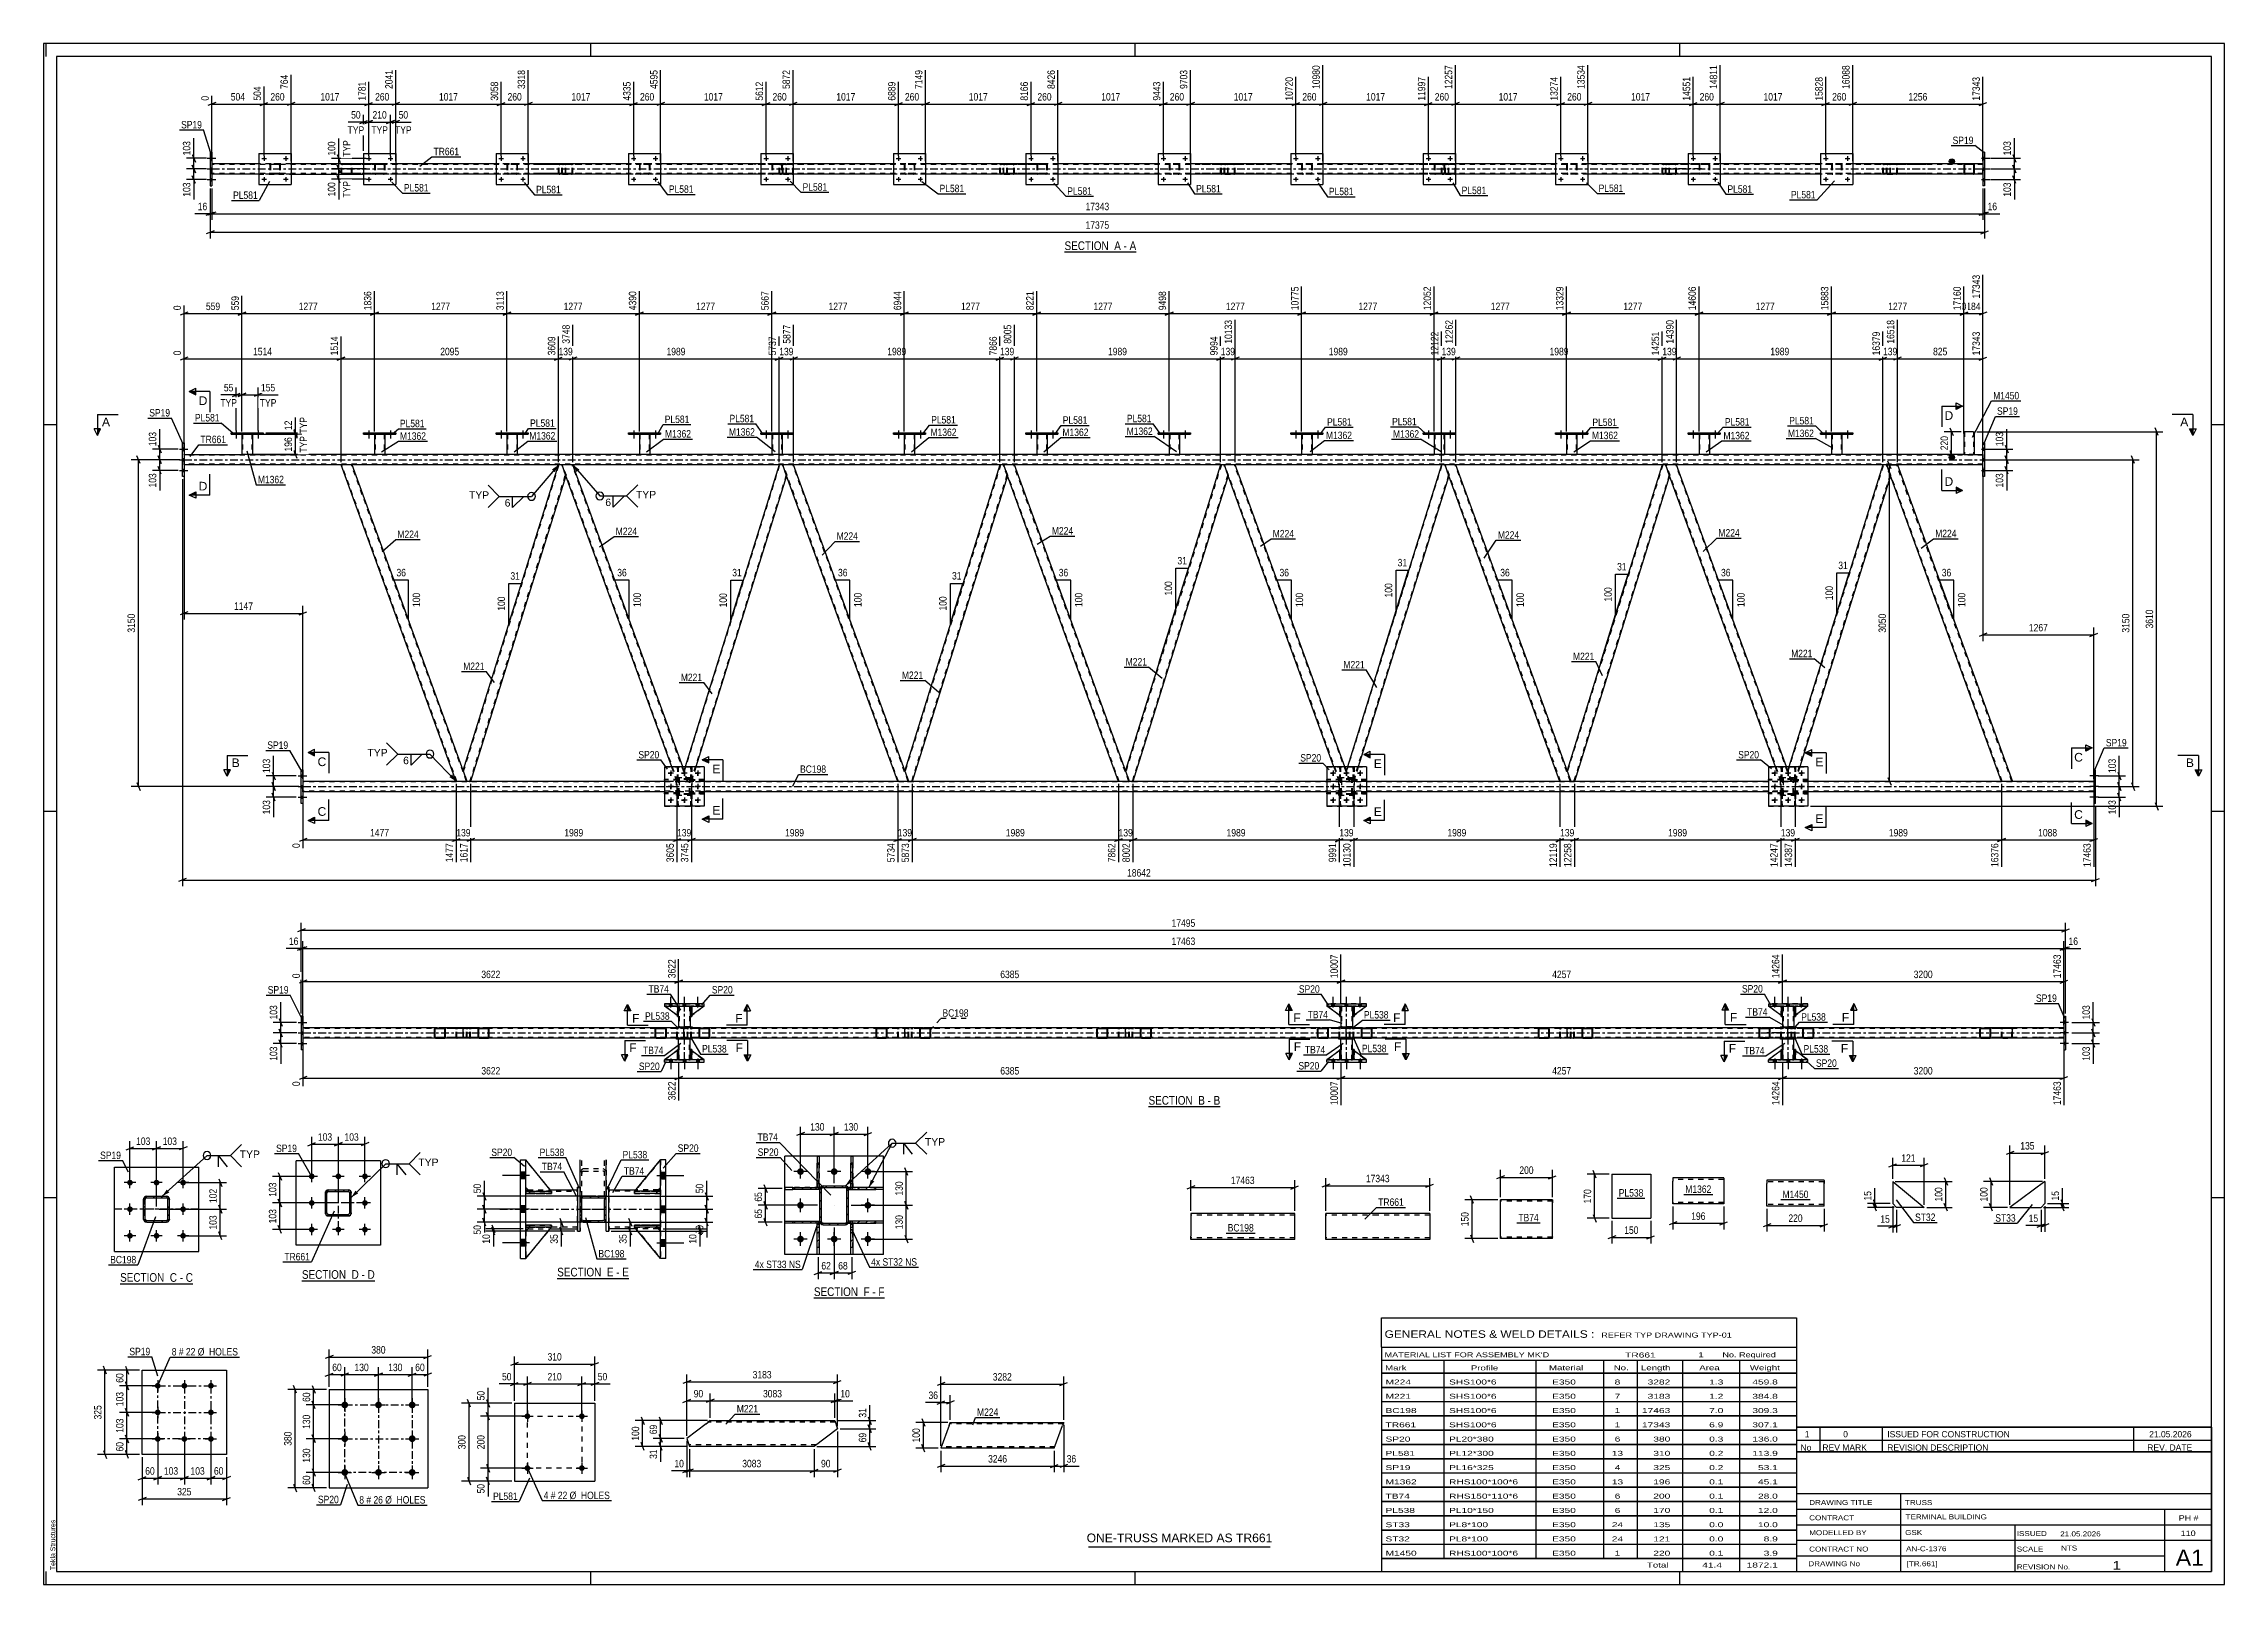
# Paper-space layout 'Layout1' of a CAD drawing. Header units: millimetres. Extents: x 0 to 841, y 0 to 594.
# The model-space entities are those that its viewports show. They can reach past a viewport. Long polylines and large blocks are cut down to what shows.
import ezdxf

# ---------------------------------------------------------------- set-up
doc = ezdxf.new("R2010")
doc.units = ezdxf.units.MM
doc.linetypes.add('DXK_LINE_DOT2', pattern=[3.9198, 1.9599, -1.9599])
doc.linetypes.add('DXK_LINE_DOT3', pattern=[5.9187, 2.979, -0.9799, 0.9799, -0.9799])
doc.layers.add('Viewport layer', color=7, linetype='Continuous', plot=False)
doc.styles.add('Arial', font='ARIAL.TTF', dxfattribs={"height": 0.2})
doc.styles.add('Arial Narrow', font='ARIALN.TTF', dxfattribs={"height": 0.2})

# ---------------------------------------------------------------- blocks, each defined once
blk = doc.blocks.new('Unknown-103654073-18 - 6828')
at = {"color": 6, "linetype": 'Continuous'}
blk.add_line((99.62, 117.05), (127.69, 117.05), dxfattribs=at)
at = {"color": 0, "linetype": 'Continuous'}
blk.add_wipeout([(117.73, 117.8), (117.73, 121.3), (99.62, 121.3), (99.62, 117.8)], dxfattribs=at)
blk.add_wipeout([(121.55, 117.8), (121.55, 121.3), (118.78, 121.3), (118.78, 117.8)], dxfattribs=at)
at = {"color": 7, "linetype": 'Continuous', "style": 'Arial Narrow'}
blk.add_text('SECTION ', height=3.34, dxfattribs=at).set_placement((99.62, 117.8))
at = {"color": 0, "linetype": 'Continuous'}
blk.add_wipeout([(123.87, 117.8), (123.87, 121.3), (122.6, 121.3), (122.6, 117.8)], dxfattribs=at)
blk.add_wipeout([(127.69, 117.8), (127.69, 121.3), (124.92, 121.3), (124.92, 117.8)], dxfattribs=at)
at = {"color": 7, "linetype": 'Continuous', "style": 'Arial Narrow'}
for s, p in [('D', (118.78, 117.8)), ('-', (122.6, 117.8)), ('D', (124.92, 117.8))]:
    blk.add_text(s, height=3.34, dxfattribs=at).set_placement(p)
blk = doc.blocks.new('Unknown-103654073-1133')
at = {"color": 5, "linetype": 'Continuous'}
for p, q in [((841, 594), (0, 594)), ((0, 594), (0, 0)), ((1, 589), (1, 594)), ((836, 589), (5, 589)), ((5, 589), (5, 5)), ((211, 589), (211, 594)), ((421, 589), (421, 594)), ((631, 589), (631, 594)), ((836, 5), (836, 589)), ((841, 0), (841, 594)), ((5, 447), (0, 447)), ((841, 447), (836, 447)), ((5, 298), (0, 298)), ((841, 298), (836, 298)), ((5, 149), (0, 149)), ((841, 149), (836, 149)), ((0, 0), (841, 0)), ((1, 0), (1, 5)), ((5, 5), (836, 5)), ((211, 0), (211, 5)), ((421, 0), (421, 5)), ((631, 0), (631, 5))]:
    blk.add_line(p, q, dxfattribs=at)
at = {"color": 174, "linetype": 'Continuous', "style": 'Arial'}
blk.add_text('Tekla Structures', height=1.9102, rotation=90, dxfattribs=at).set_placement((4.5, 5.5))
blk = doc.blocks.new('Unknown-103654073-11 - 5016')
at = {"color": 6, "linetype": 'Continuous'}
blk.add_line((393.72, 513.67), (421.37, 513.67), dxfattribs=at)
at = {"color": 0, "linetype": 'Continuous'}
blk.add_wipeout([(411.83, 514.42), (411.83, 517.92), (393.72, 517.92), (393.72, 514.42)], dxfattribs=at)
blk.add_wipeout([(415.44, 514.42), (415.44, 517.92), (412.88, 517.92), (412.88, 514.42)], dxfattribs=at)
at = {"color": 7, "linetype": 'Continuous', "style": 'Arial Narrow'}
blk.add_text('SECTION ', height=3.34, dxfattribs=at).set_placement((393.72, 514.42))
at = {"color": 0, "linetype": 'Continuous'}
blk.add_wipeout([(417.76, 514.42), (417.76, 517.92), (416.49, 517.92), (416.49, 514.42)], dxfattribs=at)
blk.add_wipeout([(421.37, 514.42), (421.37, 517.92), (418.81, 517.92), (418.81, 514.42)], dxfattribs=at)
at = {"color": 7, "linetype": 'Continuous', "style": 'Arial Narrow'}
for s, p in [('A', (412.88, 514.42)), ('-', (416.49, 514.42)), ('A', (418.81, 514.42))]:
    blk.add_text(s, height=3.34, dxfattribs=at).set_placement(p)
blk = doc.blocks.new('Unknown-103654073-12 - 2789')
at = {"color": 6, "linetype": 'Continuous'}
blk.add_line((426.11, 184.18), (453.75, 184.18), dxfattribs=at)
at = {"color": 0, "linetype": 'Continuous'}
blk.add_wipeout([(444.22, 184.93), (444.22, 188.43), (426.11, 188.43), (426.11, 184.93)], dxfattribs=at)
blk.add_wipeout([(447.82, 184.93), (447.82, 188.43), (445.27, 188.43), (445.27, 184.93)], dxfattribs=at)
at = {"color": 7, "linetype": 'Continuous', "style": 'Arial Narrow'}
blk.add_text('SECTION ', height=3.34, dxfattribs=at).set_placement((426.11, 184.93))
at = {"color": 0, "linetype": 'Continuous'}
blk.add_wipeout([(450.15, 184.93), (450.15, 188.43), (448.87, 188.43), (448.87, 184.93)], dxfattribs=at)
blk.add_wipeout([(453.75, 184.93), (453.75, 188.43), (451.2, 188.43), (451.2, 184.93)], dxfattribs=at)
at = {"color": 7, "linetype": 'Continuous', "style": 'Arial Narrow'}
for s, p in [('B', (445.27, 184.93)), ('-', (448.87, 184.93)), ('B', (451.2, 184.93))]:
    blk.add_text(s, height=3.34, dxfattribs=at).set_placement(p)
blk = doc.blocks.new('Unknown-103654073-13 - 1803')
at = {"color": 6, "linetype": 'Continuous'}
blk.add_line((29.51, 115.91), (57.58, 115.91), dxfattribs=at)
at = {"color": 0, "linetype": 'Continuous'}
blk.add_wipeout([(47.62, 116.66), (47.62, 120.16), (29.51, 120.16), (29.51, 116.66)], dxfattribs=at)
blk.add_wipeout([(51.44, 116.66), (51.44, 120.16), (48.67, 120.16), (48.67, 116.66)], dxfattribs=at)
at = {"color": 7, "linetype": 'Continuous', "style": 'Arial Narrow'}
blk.add_text('SECTION ', height=3.34, dxfattribs=at).set_placement((29.51, 116.66))
at = {"color": 0, "linetype": 'Continuous'}
blk.add_wipeout([(53.77, 116.66), (53.77, 120.16), (52.49, 120.16), (52.49, 116.66)], dxfattribs=at)
blk.add_wipeout([(57.58, 116.66), (57.58, 120.16), (54.82, 120.16), (54.82, 116.66)], dxfattribs=at)
at = {"color": 7, "linetype": 'Continuous', "style": 'Arial Narrow'}
for s, p in [('C', (48.67, 116.66)), ('-', (52.49, 116.66)), ('C', (54.82, 116.66))]:
    blk.add_text(s, height=3.34, dxfattribs=at).set_placement(p)
blk = doc.blocks.new('Unknown-103654073-16 - 6297')
at = {"color": 6, "linetype": 'Continuous'}
blk.add_line((198.07, 117.97), (225.71, 117.97), dxfattribs=at)
at = {"color": 0, "linetype": 'Continuous'}
blk.add_wipeout([(216.17, 118.72), (216.17, 122.22), (198.07, 122.22), (198.07, 118.72)], dxfattribs=at)
blk.add_wipeout([(219.78, 118.72), (219.78, 122.22), (217.22, 122.22), (217.22, 118.72)], dxfattribs=at)
at = {"color": 7, "linetype": 'Continuous', "style": 'Arial Narrow'}
blk.add_text('SECTION ', height=3.34, dxfattribs=at).set_placement((198.07, 118.72))
at = {"color": 0, "linetype": 'Continuous'}
blk.add_wipeout([(222.11, 118.72), (222.11, 122.22), (220.83, 122.22), (220.83, 118.72)], dxfattribs=at)
blk.add_wipeout([(225.71, 118.72), (225.71, 122.22), (223.16, 122.22), (223.16, 118.72)], dxfattribs=at)
at = {"color": 7, "linetype": 'Continuous', "style": 'Arial Narrow'}
for s, p in [('E', (217.22, 118.72)), ('-', (220.83, 118.72)), ('E', (223.16, 118.72))]:
    blk.add_text(s, height=3.34, dxfattribs=at).set_placement(p)
blk = doc.blocks.new('Unknown-103654073-17 - 5916')
at = {"color": 6, "linetype": 'Continuous'}
blk.add_line((297.06, 110.41), (324.27, 110.41), dxfattribs=at)
at = {"color": 0, "linetype": 'Continuous'}
blk.add_wipeout([(315.17, 111.16), (315.17, 114.66), (297.06, 114.66), (297.06, 111.16)], dxfattribs=at)
blk.add_wipeout([(318.56, 111.16), (318.56, 114.66), (316.22, 114.66), (316.22, 111.16)], dxfattribs=at)
at = {"color": 7, "linetype": 'Continuous', "style": 'Arial Narrow'}
blk.add_text('SECTION ', height=3.34, dxfattribs=at).set_placement((297.06, 111.16))
at = {"color": 0, "linetype": 'Continuous'}
blk.add_wipeout([(320.88, 111.16), (320.88, 114.66), (319.61, 114.66), (319.61, 111.16)], dxfattribs=at)
blk.add_wipeout([(324.27, 111.16), (324.27, 114.66), (321.93, 114.66), (321.93, 111.16)], dxfattribs=at)
at = {"color": 7, "linetype": 'Continuous', "style": 'Arial Narrow'}
for s, p in [('F', (316.22, 111.16)), ('-', (319.61, 111.16)), ('F', (321.93, 111.16))]:
    blk.add_text(s, height=3.34, dxfattribs=at).set_placement(p)
blk = doc.blocks.new('Part-103654073-7073 - 7069')
at = {"color": 2, "linetype": 'Continuous'}
for p, q in [((664.61, 155.79), (664.61, 154.59)), ((686.61, 155.79), (664.61, 155.79)), ((664.61, 145.88), (664.61, 154.59)), ((686.61, 155.7), (686.61, 155.79)), ((686.61, 155.7), (686.61, 154.59)), ((686.61, 145.79), (686.61, 154.59)), ((664.61, 145.79), (664.61, 145.88)), ((686.61, 145.79), (664.61, 145.79))]:
    blk.add_line(p, q, dxfattribs=at)
at = {"color": 7, "linetype": 'DXK_LINE_DOT2'}
for p, q in [((686.61, 155.19), (664.61, 155.19)), ((686.61, 154.59), (686.61, 155.43)), ((664.61, 146.39), (664.61, 146.43)), ((686.61, 146.39), (664.61, 146.39)), ((686.61, 146.39), (686.61, 146.43))]:
    blk.add_line(p, q, dxfattribs=at)
blk = doc.blocks.new('Bolt-103654073-2339 - 2305')
at = {"linetype": 'Continuous'}
for points in [[(116.14, 70.47, -1), (116.14, 67.87, -1)], [(129.14, 70.47, -1), (129.14, 67.87, -1)], [(142.14, 70.47, -1), (142.14, 67.87, -1)], [(116.14, 57.47, -1), (116.14, 54.87, -1)], [(142.14, 57.47, -1), (142.14, 54.87, -1)], [(116.14, 44.47, -1), (116.14, 41.87, -1)], [(129.14, 44.47, -1), (129.14, 41.87, -1)], [(142.14, 44.47, -1), (142.14, 41.87, -1)]]:
    blk.add_hatch(color=1, dxfattribs=at).paths.add_polyline_path(points)
at = {"color": 1, "linetype": 'Continuous'}
for p, q in [((113.54, 69.17), (118.74, 69.17)), ((116.14, 71.77), (116.14, 66.57)), ((126.54, 69.17), (131.74, 69.17)), ((129.14, 71.77), (129.14, 66.57)), ((139.54, 69.17), (144.74, 69.17)), ((142.14, 71.77), (142.14, 66.57)), ((113.54, 56.17), (118.74, 56.17)), ((116.14, 58.77), (116.14, 53.57)), ((139.54, 56.17), (144.74, 56.17)), ((142.14, 58.77), (142.14, 53.57)), ((113.54, 43.17), (118.74, 43.17)), ((116.14, 45.77), (116.14, 40.57)), ((126.54, 43.17), (131.74, 43.17)), ((129.14, 45.77), (129.14, 40.57)), ((139.54, 43.17), (144.74, 43.17)), ((142.14, 45.77), (142.14, 40.57))]:
    blk.add_line(p, q, dxfattribs=at)
blk = doc.blocks.new('Part-103654073-2354 - 2305')
at = {"color": 2, "linetype": 'Continuous'}
for p, q in [((110.14, 75.17), (110.14, 37.17)), ((110.14, 75.17), (148.14, 75.17)), ((148.14, 75.17), (148.14, 37.17)), ((110.14, 37.17), (148.14, 37.17))]:
    blk.add_line(p, q, dxfattribs=at)
blk = doc.blocks.new('Part-103654073-6862 - 6828')
at = {"color": 2, "linetype": 'Continuous'}
for p, q in [((129.91, 163.3), (97.41, 163.3)), ((97.41, 130.8), (97.41, 163.3)), ((129.91, 163.3), (129.91, 130.8)), ((129.91, 130.8), (97.41, 130.8))]:
    blk.add_line(p, q, dxfattribs=at)
blk = doc.blocks.new('Bolt-103654073-6907 - 6828')
at = {"linetype": 'Continuous'}
for points in [[(103.41, 156.2, -1), (103.41, 158.4, -1)], [(113.66, 156.2, -1), (113.66, 158.4, -1)], [(123.91, 156.2, -1), (123.91, 158.4, -1)], [(103.41, 145.95, -1), (103.41, 148.15, -1)], [(123.91, 145.95, -1), (123.91, 148.15, -1)], [(103.41, 135.7, -1), (103.41, 137.9, -1)], [(113.66, 135.7, -1), (113.66, 137.9, -1)], [(123.91, 135.7, -1), (123.91, 137.9, -1)]]:
    blk.add_hatch(color=1, dxfattribs=at).paths.add_polyline_path(points)
at = {"color": 1, "linetype": 'Continuous'}
for p, q in [((105.61, 157.3), (101.21, 157.3)), ((103.41, 155.1), (103.41, 159.5)), ((115.86, 157.3), (111.46, 157.3)), ((113.66, 155.1), (113.66, 159.5)), ((126.11, 157.3), (121.71, 157.3)), ((123.91, 155.1), (123.91, 159.5)), ((105.61, 147.05), (101.21, 147.05)), ((103.41, 144.85), (103.41, 149.25)), ((126.11, 147.05), (121.71, 147.05)), ((123.91, 144.85), (123.91, 149.25)), ((105.61, 136.8), (101.21, 136.8)), ((103.41, 134.6), (103.41, 139)), ((115.86, 136.8), (111.46, 136.8)), ((113.66, 134.6), (113.66, 139)), ((126.11, 136.8), (121.71, 136.8)), ((123.91, 134.6), (123.91, 139))]:
    blk.add_line(p, q, dxfattribs=at)
blk = doc.blocks.new('Part-103654073-6955 - 6828')
at = {"linetype": 'Continuous'}
h = blk.add_hatch(dxfattribs=at)
h.set_pattern_fill('', scale=0.7, style=0, pattern_type=0)
h.set_pattern_definition([(45, (109.8576, 152.0462), (-1.57154, 1.57154), [])])
h.paths.add_polyline_path([(117.46, 152.05), (109.86, 152.05), (109.4, 151.95), (109.01, 151.69), (108.75, 151.31), (108.66, 150.85), (108.66, 143.25), (108.75, 142.79), (109.01, 142.4), (109.4, 142.14), (109.86, 142.05), (117.46, 142.05), (117.92, 142.14), (118.31, 142.4), (118.57, 142.79), (118.66, 143.25), (118.66, 150.85), (118.57, 151.31), (118.31, 151.69), (117.92, 151.95)])
h.paths.add_polyline_path([(118.01, 151.08), (118.06, 150.85), (118.06, 143.25), (118.01, 143.02), (117.88, 142.82), (117.69, 142.69), (117.46, 142.65), (109.86, 142.65), (109.63, 142.69), (109.43, 142.82), (109.3, 143.02), (109.26, 143.25), (109.26, 150.85), (109.3, 151.08), (109.43, 151.27), (109.63, 151.4), (109.86, 151.45), (117.46, 151.45), (117.69, 151.4), (117.88, 151.27)])
at = {"color": 7, "linetype": 'DXK_LINE_DOT2'}
for p, q in [((109.4, 151.95), (109.86, 152.05)), ((109.63, 151.4), (109.43, 151.27)), ((109.86, 151.45), (109.63, 151.4)), ((109.86, 152.05), (117.46, 152.05)), ((109.86, 151.45), (117.46, 151.45)), ((117.46, 152.05), (117.92, 151.95)), ((117.69, 151.4), (117.46, 151.45)), ((117.88, 151.27), (117.69, 151.4)), ((108.66, 150.85), (108.75, 151.31)), ((108.66, 143.25), (108.66, 150.85)), ((108.75, 142.79), (108.66, 143.25)), ((109.3, 151.08), (109.26, 150.85)), ((109.26, 143.25), (109.26, 150.85)), ((109.26, 143.25), (109.3, 143.02)), ((109.43, 151.27), (109.3, 151.08)), ((109.3, 143.02), (109.43, 142.82)), ((118.01, 151.08), (117.88, 151.27)), ((117.88, 142.82), (118.01, 143.02)), ((118.06, 150.85), (118.01, 151.08)), ((118.01, 143.02), (118.06, 143.25)), ((118.06, 143.25), (118.06, 150.85)), ((118.57, 151.31), (118.66, 150.85)), ((118.66, 143.25), (118.57, 142.79)), ((118.66, 143.25), (118.66, 150.85)), ((109.86, 142.05), (109.4, 142.14)), ((109.43, 142.82), (109.63, 142.69)), ((109.63, 142.69), (109.86, 142.65)), ((109.86, 142.65), (117.46, 142.65)), ((109.86, 142.05), (117.46, 142.05)), ((117.46, 142.65), (117.69, 142.69)), ((117.92, 142.14), (117.46, 142.05)), ((117.69, 142.69), (117.88, 142.82))]:
    blk.add_line(p, q, dxfattribs=at)
at = {"color": 2, "linetype": 'Continuous'}
for p, q in [((109.86, 152.05), (109.4, 151.95)), ((109.43, 151.27), (109.63, 151.4)), ((109.63, 151.4), (109.86, 151.45)), ((109.86, 152.05), (117.46, 152.05)), ((109.86, 151.45), (117.46, 151.45)), ((117.92, 151.95), (117.46, 152.05)), ((117.46, 151.45), (117.69, 151.4)), ((117.69, 151.4), (117.88, 151.27)), ((108.75, 151.31), (108.66, 150.85)), ((108.66, 143.25), (108.66, 150.85)), ((108.66, 143.25), (108.75, 142.79)), ((109.26, 150.85), (109.3, 151.08)), ((109.26, 143.25), (109.26, 150.85)), ((109.3, 143.02), (109.26, 143.25)), ((109.3, 151.08), (109.43, 151.27)), ((109.43, 142.82), (109.3, 143.02)), ((117.88, 151.27), (118.01, 151.08)), ((118.01, 143.02), (117.88, 142.82)), ((118.01, 151.08), (118.06, 150.85)), ((118.06, 143.25), (118.01, 143.02)), ((118.06, 143.25), (118.06, 150.85)), ((118.66, 150.85), (118.57, 151.31)), ((118.57, 142.79), (118.66, 143.25)), ((118.66, 143.25), (118.66, 150.85)), ((109.4, 142.14), (109.86, 142.05)), ((109.63, 142.69), (109.43, 142.82)), ((109.86, 142.65), (109.63, 142.69)), ((109.86, 142.65), (117.46, 142.65)), ((109.86, 142.05), (117.46, 142.05)), ((117.69, 142.69), (117.46, 142.65)), ((117.46, 142.05), (117.92, 142.14)), ((117.88, 142.82), (117.69, 142.69))]:
    blk.add_line(p, q, dxfattribs=at)
at = {"color": 7, "linetype": 'DXK_LINE_DOT3'}
for p, q in [((113.66, 137.05), (113.66, 157.05)), ((123.66, 147.05), (103.66, 147.05))]:
    blk.add_line(p, q, dxfattribs=at)
at = {"color": 7, "linetype": 'DXK_LINE_DOT2'}
for centre, start, end in [((109.86, 150.85), 112.5, 157.5), ((117.46, 150.85), 22.5, 67.5), ((109.86, 143.25), 202.5, 247.5), ((117.46, 143.25), 292.5, 337.5)]:
    blk.add_arc(centre, 1.2, start, end, dxfattribs=at)
at = {"color": 2, "linetype": 'Continuous'}
for centre, start, end in [((109.86, 150.85), 112.5, 157.5), ((117.46, 150.85), 22.5, 67.5), ((109.86, 143.25), 202.5, 247.5), ((117.46, 143.25), 292.5, 337.5)]:
    blk.add_arc(centre, 1.2, start, end, dxfattribs=at)
blk = doc.blocks.new('Bolt-103654073-5030 - 5016')
at = {"linetype": 'Continuous'}
for points in [[(85.45, 541.7, -1), (84.57, 541.7, -1)], [(93.85, 541.7, -1), (92.97, 541.7, -1)]]:
    blk.add_hatch(color=1, dxfattribs=at).paths.add_polyline_path(points)
at = {"color": 1, "linetype": 'Continuous'}
for p, q in [((84.13, 541.7), (85.89, 541.7)), ((85.01, 542.58), (85.01, 540.82)), ((92.53, 541.7), (94.29, 541.7)), ((93.41, 542.58), (93.41, 540.82))]:
    blk.add_line(p, q, dxfattribs=at)
blk = doc.blocks.new('Bolt-103654073-5029 - 5016')
at = {"linetype": 'Continuous'}
for points in [[(85.45, 549.7, -1), (84.57, 549.7, -1)], [(93.85, 549.7, -1), (92.97, 549.7, -1)]]:
    blk.add_hatch(color=1, dxfattribs=at).paths.add_polyline_path(points)
at = {"color": 1, "linetype": 'Continuous'}
for p, q in [((84.13, 549.7), (85.89, 549.7)), ((85.01, 550.58), (85.01, 548.82)), ((92.53, 549.7), (94.29, 549.7)), ((93.41, 550.58), (93.41, 548.82))]:
    blk.add_line(p, q, dxfattribs=at)
blk = doc.blocks.new('Part-103654073-5095 - 5016')
at = {"color": 2, "linetype": 'Continuous'}
for p, q in [((378.79, 551.7), (378.79, 539.7)), ((378.79, 551.7), (391.19, 551.7)), ((391.19, 551.7), (391.19, 539.7)), ((378.79, 539.7), (391.19, 539.7))]:
    blk.add_line(p, q, dxfattribs=at)
blk = doc.blocks.new('Bolt-103654073-5031 - 5016')
at = {"linetype": 'Continuous'}
for points in [[(125.83, 549.7, -1), (124.95, 549.7, -1)], [(134.23, 549.7, -1), (133.35, 549.7, -1)]]:
    blk.add_hatch(color=1, dxfattribs=at).paths.add_polyline_path(points)
at = {"color": 1, "linetype": 'Continuous'}
for p, q in [((124.51, 549.7), (126.27, 549.7)), ((125.39, 550.58), (125.39, 548.82)), ((132.91, 549.7), (134.67, 549.7)), ((133.79, 550.58), (133.79, 548.82))]:
    blk.add_line(p, q, dxfattribs=at)
blk = doc.blocks.new('Part-103654073-5096 - 5016')
at = {"color": 7, "linetype": 'DXK_LINE_DOT2'}
for p, q in [((382.99, 547.22), (383.02, 547.4)), ((383.02, 547.4), (382.99, 547.22)), ((382.99, 547.22), (382.99, 544.18)), ((383.23, 547.22), (383.25, 547.31)), ((383.23, 547.22), (383.23, 544.18)), ((383.25, 547.31), (383.3, 547.39)), ((383.28, 547.66), (383.47, 547.7)), ((383.47, 547.7), (383.28, 547.66)), ((383.3, 547.39), (383.38, 547.44)), ((383.38, 547.44), (383.47, 547.46)), ((386.51, 547.7), (383.47, 547.7)), ((386.51, 547.46), (383.47, 547.46)), ((386.51, 547.7), (386.69, 547.66)), ((386.69, 547.66), (386.51, 547.7)), ((386.51, 547.46), (386.6, 547.44)), ((386.6, 547.44), (386.68, 547.39)), ((386.68, 547.39), (386.73, 547.31)), ((386.73, 547.31), (386.75, 547.22)), ((386.75, 547.22), (386.75, 544.18)), ((386.95, 547.4), (386.99, 547.22)), ((386.99, 547.22), (386.95, 547.4)), ((386.99, 547.22), (386.99, 544.18)), ((383.02, 543.99), (382.99, 544.18)), ((382.99, 544.18), (383.02, 543.99)), ((383.25, 544.09), (383.23, 544.18)), ((383.3, 544.01), (383.25, 544.09)), ((383.47, 543.7), (383.28, 543.73)), ((383.28, 543.73), (383.47, 543.7)), ((383.38, 543.96), (383.3, 544.01)), ((383.47, 543.94), (383.38, 543.96)), ((386.51, 543.94), (383.47, 543.94)), ((386.51, 543.7), (383.47, 543.7)), ((386.6, 543.96), (386.51, 543.94)), ((386.69, 543.73), (386.51, 543.7)), ((386.51, 543.7), (386.69, 543.73)), ((386.68, 544.01), (386.6, 543.96)), ((386.73, 544.09), (386.68, 544.01)), ((386.75, 544.18), (386.73, 544.09)), ((386.99, 544.18), (386.95, 543.99)), ((386.95, 543.99), (386.99, 544.18))]:
    blk.add_line(p, q, dxfattribs=at)
at = {"color": 2, "linetype": 'Continuous'}
for p, q in [((382.99, 544.18), (382.99, 544.17)), ((383.23, 544.18), (383.23, 544.17)), ((386.75, 544.17), (386.75, 544.18)), ((386.99, 544.18), (386.99, 544.17))]:
    blk.add_line(p, q, dxfattribs=at)
at = {"color": 7, "linetype": 'DXK_LINE_DOT3'}
blk.add_line((384.99, 545.7), (384.99, 545.7), dxfattribs=at)
at = {"color": 7, "linetype": 'DXK_LINE_DOT2'}
for centre, start, end in [((383.47, 547.22), 112.50005, 157.50005), ((383.47, 547.22), 112.50005, 157.50005), ((386.51, 547.22), 22.50005, 67.50005), ((386.51, 547.22), 22.50005, 67.50005), ((383.47, 544.18), 202.50005, 247.50005), ((383.47, 544.18), 202.50005, 247.50005), ((386.51, 544.18), 292.50005, 337.50005), ((386.51, 544.18), 292.50005, 337.50005)]:
    blk.add_arc(centre, 0.48, start, end, dxfattribs=at)
blk = doc.blocks.new('Bolt-103654073-5032 - 5016')
at = {"linetype": 'Continuous'}
for points in [[(125.83, 541.7, -1), (124.95, 541.7, -1)], [(134.23, 541.7, -1), (133.35, 541.7, -1)]]:
    blk.add_hatch(color=1, dxfattribs=at).paths.add_polyline_path(points)
at = {"color": 1, "linetype": 'Continuous'}
for p, q in [((124.51, 541.7), (126.27, 541.7)), ((125.39, 542.58), (125.39, 540.82)), ((132.91, 541.7), (134.67, 541.7)), ((133.79, 542.58), (133.79, 540.82))]:
    blk.add_line(p, q, dxfattribs=at)
blk = doc.blocks.new('Bolt-103654073-5033 - 5016')
at = {"linetype": 'Continuous'}
for points in [[(176.91, 549.7, -1), (176.03, 549.7, -1)], [(185.31, 549.7, -1), (184.43, 549.7, -1)]]:
    blk.add_hatch(color=1, dxfattribs=at).paths.add_polyline_path(points)
at = {"color": 1, "linetype": 'Continuous'}
for p, q in [((175.59, 549.7), (177.35, 549.7)), ((176.47, 550.58), (176.47, 548.82)), ((183.99, 549.7), (185.75, 549.7)), ((184.87, 550.58), (184.87, 548.82))]:
    blk.add_line(p, q, dxfattribs=at)
blk = doc.blocks.new('Bolt-103654073-5034 - 5016')
at = {"linetype": 'Continuous'}
for points in [[(176.91, 541.7, -1), (176.03, 541.7, -1)], [(185.31, 541.7, -1), (184.43, 541.7, -1)]]:
    blk.add_hatch(color=1, dxfattribs=at).paths.add_polyline_path(points)
at = {"color": 1, "linetype": 'Continuous'}
for p, q in [((175.59, 541.7), (177.35, 541.7)), ((176.47, 542.58), (176.47, 540.82)), ((183.99, 541.7), (185.75, 541.7)), ((184.87, 542.58), (184.87, 540.82))]:
    blk.add_line(p, q, dxfattribs=at)
blk = doc.blocks.new('Bolt-103654073-5035 - 5016')
at = {"linetype": 'Continuous'}
for points in [[(227.99, 549.7, -1), (227.11, 549.7, -1)], [(236.39, 549.7, -1), (235.51, 549.7, -1)]]:
    blk.add_hatch(color=1, dxfattribs=at).paths.add_polyline_path(points)
at = {"color": 1, "linetype": 'Continuous'}
for p, q in [((226.67, 549.7), (228.43, 549.7)), ((227.55, 550.58), (227.55, 548.82)), ((235.07, 549.7), (236.83, 549.7)), ((235.95, 550.58), (235.95, 548.82))]:
    blk.add_line(p, q, dxfattribs=at)
blk = doc.blocks.new('Bolt-103654073-5036 - 5016')
at = {"linetype": 'Continuous'}
for points in [[(227.99, 541.7, -1), (227.11, 541.7, -1)], [(236.39, 541.7, -1), (235.51, 541.7, -1)]]:
    blk.add_hatch(color=1, dxfattribs=at).paths.add_polyline_path(points)
at = {"color": 1, "linetype": 'Continuous'}
for p, q in [((226.67, 541.7), (228.43, 541.7)), ((227.55, 542.58), (227.55, 540.82)), ((235.07, 541.7), (236.83, 541.7)), ((235.95, 542.58), (235.95, 540.82))]:
    blk.add_line(p, q, dxfattribs=at)
blk = doc.blocks.new('Part-103654073-5120 - 5016')
at = {"color": 7, "linetype": 'DXK_LINE_DOT2'}
for p, q in [((587.31, 547.22), (587.35, 547.4)), ((587.35, 547.4), (587.31, 547.22)), ((587.31, 547.22), (587.31, 544.18)), ((587.55, 547.22), (587.57, 547.31)), ((587.55, 547.22), (587.55, 544.18)), ((587.57, 547.31), (587.62, 547.39)), ((587.61, 547.66), (587.79, 547.7)), ((587.79, 547.7), (587.61, 547.66)), ((587.62, 547.39), (587.7, 547.44)), ((587.7, 547.44), (587.79, 547.46)), ((590.83, 547.7), (587.79, 547.7)), ((590.83, 547.46), (587.79, 547.46)), ((590.83, 547.7), (591.01, 547.66)), ((591.01, 547.66), (590.83, 547.7)), ((590.83, 547.46), (590.92, 547.44)), ((590.92, 547.44), (591, 547.39)), ((591, 547.39), (591.05, 547.31)), ((591.05, 547.31), (591.07, 547.22)), ((591.07, 547.22), (591.07, 544.18)), ((591.27, 547.4), (591.31, 547.22)), ((591.31, 547.22), (591.27, 547.4)), ((591.31, 547.22), (591.31, 544.18)), ((587.35, 543.99), (587.31, 544.18)), ((587.31, 544.18), (587.35, 543.99)), ((587.57, 544.09), (587.55, 544.18)), ((587.62, 544.01), (587.57, 544.09)), ((587.79, 543.7), (587.61, 543.73)), ((587.61, 543.73), (587.79, 543.7)), ((587.7, 543.96), (587.62, 544.01)), ((587.79, 543.94), (587.7, 543.96)), ((590.83, 543.94), (587.79, 543.94)), ((590.83, 543.7), (587.79, 543.7)), ((590.92, 543.96), (590.83, 543.94)), ((591.01, 543.73), (590.83, 543.7)), ((590.83, 543.7), (591.01, 543.73)), ((591, 544.01), (590.92, 543.96)), ((591.05, 544.09), (591, 544.01)), ((591.07, 544.18), (591.05, 544.09)), ((591.31, 544.18), (591.27, 543.99)), ((591.27, 543.99), (591.31, 544.18))]:
    blk.add_line(p, q, dxfattribs=at)
at = {"color": 2, "linetype": 'Continuous'}
for p, q in [((587.31, 544.18), (587.31, 544.17)), ((587.55, 544.18), (587.55, 544.17)), ((591.07, 544.17), (591.07, 544.18)), ((591.31, 544.18), (591.31, 544.17))]:
    blk.add_line(p, q, dxfattribs=at)
at = {"color": 7, "linetype": 'DXK_LINE_DOT3'}
blk.add_line((589.31, 545.7), (589.31, 545.7), dxfattribs=at)
at = {"color": 7, "linetype": 'DXK_LINE_DOT2'}
for centre, start, end in [((587.79, 547.22), 112.50005, 157.50005), ((587.79, 547.22), 112.50005, 157.50005), ((590.83, 547.22), 22.50005, 67.50005), ((590.83, 547.22), 22.50005, 67.50005), ((587.79, 544.18), 202.50005, 247.50005), ((587.79, 544.18), 202.50005, 247.50005), ((590.83, 544.18), 292.50005, 337.50005), ((590.83, 544.18), 292.50005, 337.50005)]:
    blk.add_arc(centre, 0.48, start, end, dxfattribs=at)
blk = doc.blocks.new('Part-103654073-5101 - 5016')
at = {"color": 2, "linetype": 'Continuous'}
for p, q in [((429.87, 551.7), (429.87, 539.7)), ((429.87, 551.7), (442.27, 551.7)), ((442.27, 551.7), (442.27, 539.7)), ((429.87, 539.7), (442.27, 539.7))]:
    blk.add_line(p, q, dxfattribs=at)
blk = doc.blocks.new('Bolt-103654073-5037 - 5016')
at = {"linetype": 'Continuous'}
for points in [[(279.07, 549.7, -1), (278.19, 549.7, -1)], [(287.47, 549.7, -1), (286.59, 549.7, -1)]]:
    blk.add_hatch(color=1, dxfattribs=at).paths.add_polyline_path(points)
at = {"color": 1, "linetype": 'Continuous'}
for p, q in [((277.75, 549.7), (279.51, 549.7)), ((278.63, 550.58), (278.63, 548.82)), ((286.15, 549.7), (287.91, 549.7)), ((287.03, 550.58), (287.03, 548.82))]:
    blk.add_line(p, q, dxfattribs=at)
blk = doc.blocks.new('Part-103654073-5102 - 5016')
at = {"color": 7, "linetype": 'DXK_LINE_DOT2'}
for p, q in [((434.07, 547.22), (434.1, 547.4)), ((434.1, 547.4), (434.07, 547.22)), ((434.07, 547.22), (434.07, 544.18)), ((434.31, 547.22), (434.33, 547.31)), ((434.31, 547.22), (434.31, 544.18)), ((434.33, 547.31), (434.38, 547.39)), ((434.36, 547.66), (434.55, 547.7)), ((434.55, 547.7), (434.36, 547.66)), ((434.38, 547.39), (434.46, 547.44)), ((434.46, 547.44), (434.55, 547.46)), ((437.59, 547.7), (434.55, 547.7)), ((437.59, 547.46), (434.55, 547.46)), ((437.59, 547.7), (437.77, 547.66)), ((437.77, 547.66), (437.59, 547.7)), ((437.59, 547.46), (437.68, 547.44)), ((437.68, 547.44), (437.76, 547.39)), ((437.76, 547.39), (437.81, 547.31)), ((437.81, 547.31), (437.83, 547.22)), ((437.83, 547.22), (437.83, 544.18)), ((438.03, 547.4), (438.07, 547.22)), ((438.07, 547.22), (438.03, 547.4)), ((438.07, 547.22), (438.07, 544.18)), ((434.1, 543.99), (434.07, 544.18)), ((434.07, 544.18), (434.1, 543.99)), ((434.33, 544.09), (434.31, 544.18)), ((434.38, 544.01), (434.33, 544.09)), ((434.55, 543.7), (434.36, 543.73)), ((434.36, 543.73), (434.55, 543.7)), ((434.46, 543.96), (434.38, 544.01)), ((434.55, 543.94), (434.46, 543.96)), ((437.59, 543.94), (434.55, 543.94)), ((437.59, 543.7), (434.55, 543.7)), ((437.68, 543.96), (437.59, 543.94)), ((437.77, 543.73), (437.59, 543.7)), ((437.59, 543.7), (437.77, 543.73)), ((437.76, 544.01), (437.68, 543.96)), ((437.81, 544.09), (437.76, 544.01)), ((437.83, 544.18), (437.81, 544.09)), ((438.07, 544.18), (438.03, 543.99)), ((438.03, 543.99), (438.07, 544.18))]:
    blk.add_line(p, q, dxfattribs=at)
at = {"color": 2, "linetype": 'Continuous'}
for p, q in [((434.07, 544.18), (434.07, 544.17)), ((434.31, 544.18), (434.31, 544.17)), ((437.83, 544.17), (437.83, 544.18)), ((438.07, 544.18), (438.07, 544.17))]:
    blk.add_line(p, q, dxfattribs=at)
at = {"color": 7, "linetype": 'DXK_LINE_DOT3'}
blk.add_line((436.07, 545.7), (436.07, 545.7), dxfattribs=at)
at = {"color": 7, "linetype": 'DXK_LINE_DOT2'}
for centre, start, end in [((434.55, 547.22), 112.50005, 157.50005), ((434.55, 547.22), 112.50005, 157.50005), ((437.59, 547.22), 22.50005, 67.50005), ((437.59, 547.22), 22.50005, 67.50005), ((434.55, 544.18), 202.50005, 247.50005), ((434.55, 544.18), 202.50005, 247.50005), ((437.59, 544.18), 292.50005, 337.50005), ((437.59, 544.18), 292.50005, 337.50005)]:
    blk.add_arc(centre, 0.48, start, end, dxfattribs=at)
blk = doc.blocks.new('Bolt-103654073-5038 - 5016')
at = {"linetype": 'Continuous'}
for points in [[(279.07, 541.7, -1), (278.19, 541.7, -1)], [(287.47, 541.7, -1), (286.59, 541.7, -1)]]:
    blk.add_hatch(color=1, dxfattribs=at).paths.add_polyline_path(points)
at = {"color": 1, "linetype": 'Continuous'}
for p, q in [((277.75, 541.7), (279.51, 541.7)), ((278.63, 542.58), (278.63, 540.82)), ((286.15, 541.7), (287.91, 541.7)), ((287.03, 542.58), (287.03, 540.82))]:
    blk.add_line(p, q, dxfattribs=at)
blk = doc.blocks.new('Part-103654073-5126 - 5016')
at = {"color": 2, "linetype": 'Continuous'}
for p, q in [((532.03, 551.7), (532.03, 539.7)), ((532.03, 551.7), (544.43, 551.7)), ((544.43, 551.7), (544.43, 539.7)), ((532.03, 539.7), (544.43, 539.7))]:
    blk.add_line(p, q, dxfattribs=at)
blk = doc.blocks.new('Bolt-103654073-5039 - 5016')
at = {"linetype": 'Continuous'}
for points in [[(330.15, 549.7, -1), (329.27, 549.7, -1)], [(338.55, 549.7, -1), (337.67, 549.7, -1)]]:
    blk.add_hatch(color=1, dxfattribs=at).paths.add_polyline_path(points)
at = {"color": 1, "linetype": 'Continuous'}
for p, q in [((328.83, 549.7), (330.59, 549.7)), ((329.71, 550.58), (329.71, 548.82)), ((337.23, 549.7), (338.99, 549.7)), ((338.11, 550.58), (338.11, 548.82))]:
    blk.add_line(p, q, dxfattribs=at)
blk = doc.blocks.new('Bolt-103654073-5040 - 5016')
at = {"linetype": 'Continuous'}
for points in [[(330.15, 541.7, -1), (329.27, 541.7, -1)], [(338.55, 541.7, -1), (337.67, 541.7, -1)]]:
    blk.add_hatch(color=1, dxfattribs=at).paths.add_polyline_path(points)
at = {"color": 1, "linetype": 'Continuous'}
for p, q in [((328.83, 541.7), (330.59, 541.7)), ((329.71, 542.58), (329.71, 540.82)), ((337.23, 541.7), (338.99, 541.7)), ((338.11, 542.58), (338.11, 540.82))]:
    blk.add_line(p, q, dxfattribs=at)
blk = doc.blocks.new('Bolt-103654073-5041 - 5016')
at = {"linetype": 'Continuous'}
for points in [[(381.23, 549.7, -1), (380.35, 549.7, -1)], [(389.63, 549.7, -1), (388.75, 549.7, -1)]]:
    blk.add_hatch(color=1, dxfattribs=at).paths.add_polyline_path(points)
at = {"color": 1, "linetype": 'Continuous'}
for p, q in [((379.91, 549.7), (381.67, 549.7)), ((380.79, 550.58), (380.79, 548.82)), ((388.31, 549.7), (390.07, 549.7)), ((389.19, 550.58), (389.19, 548.82))]:
    blk.add_line(p, q, dxfattribs=at)
blk = doc.blocks.new('Bolt-103654073-5042 - 5016')
at = {"linetype": 'Continuous'}
for points in [[(381.23, 541.7, -1), (380.35, 541.7, -1)], [(389.63, 541.7, -1), (388.75, 541.7, -1)]]:
    blk.add_hatch(color=1, dxfattribs=at).paths.add_polyline_path(points)
at = {"color": 1, "linetype": 'Continuous'}
for p, q in [((379.91, 541.7), (381.67, 541.7)), ((380.79, 542.58), (380.79, 540.82)), ((388.31, 541.7), (390.07, 541.7)), ((389.19, 542.58), (389.19, 540.82))]:
    blk.add_line(p, q, dxfattribs=at)
blk = doc.blocks.new('Part-103654073-5107 - 5016')
at = {"color": 2, "linetype": 'Continuous'}
for p, q in [((685.27, 551.7), (685.27, 539.7)), ((685.27, 551.7), (697.67, 551.7)), ((697.67, 551.7), (697.67, 539.7)), ((685.27, 539.7), (697.67, 539.7))]:
    blk.add_line(p, q, dxfattribs=at)
blk = doc.blocks.new('Bolt-103654073-5043 - 5016')
at = {"linetype": 'Continuous'}
for points in [[(432.31, 549.7, -1), (431.43, 549.7, -1)], [(440.71, 549.7, -1), (439.83, 549.7, -1)]]:
    blk.add_hatch(color=1, dxfattribs=at).paths.add_polyline_path(points)
at = {"color": 1, "linetype": 'Continuous'}
for p, q in [((430.99, 549.7), (432.75, 549.7)), ((431.87, 550.58), (431.87, 548.82)), ((439.39, 549.7), (441.15, 549.7)), ((440.27, 550.58), (440.27, 548.82))]:
    blk.add_line(p, q, dxfattribs=at)
blk = doc.blocks.new('Part-103654073-5108 - 5016')
at = {"color": 7, "linetype": 'DXK_LINE_DOT2'}
for p, q in [((689.47, 547.22), (689.51, 547.4)), ((689.51, 547.4), (689.47, 547.22)), ((689.47, 547.22), (689.47, 544.18)), ((689.71, 547.22), (689.73, 547.31)), ((689.71, 547.22), (689.71, 544.18)), ((689.73, 547.31), (689.78, 547.39)), ((689.77, 547.66), (689.95, 547.7)), ((689.95, 547.7), (689.77, 547.66)), ((689.78, 547.39), (689.86, 547.44)), ((689.86, 547.44), (689.95, 547.46)), ((692.99, 547.7), (689.95, 547.7)), ((692.99, 547.46), (689.95, 547.46)), ((692.99, 547.7), (693.17, 547.66)), ((693.17, 547.66), (692.99, 547.7)), ((692.99, 547.46), (693.08, 547.44)), ((693.08, 547.44), (693.16, 547.39)), ((693.16, 547.39), (693.21, 547.31)), ((693.21, 547.31), (693.23, 547.22)), ((693.23, 547.22), (693.23, 544.18)), ((693.43, 547.4), (693.47, 547.22)), ((693.47, 547.22), (693.43, 547.4)), ((693.47, 547.22), (693.47, 544.18)), ((689.51, 543.99), (689.47, 544.18)), ((689.47, 544.18), (689.51, 543.99)), ((689.73, 544.09), (689.71, 544.18)), ((689.78, 544.01), (689.73, 544.09)), ((689.95, 543.7), (689.77, 543.73)), ((689.77, 543.73), (689.95, 543.7)), ((689.86, 543.96), (689.78, 544.01)), ((689.95, 543.94), (689.86, 543.96)), ((692.99, 543.94), (689.95, 543.94)), ((692.99, 543.7), (689.95, 543.7)), ((693.08, 543.96), (692.99, 543.94)), ((693.17, 543.73), (692.99, 543.7)), ((692.99, 543.7), (693.17, 543.73)), ((693.16, 544.01), (693.08, 543.96)), ((693.21, 544.09), (693.16, 544.01)), ((693.23, 544.18), (693.21, 544.09)), ((693.47, 544.18), (693.43, 543.99)), ((693.43, 543.99), (693.47, 544.18))]:
    blk.add_line(p, q, dxfattribs=at)
at = {"color": 2, "linetype": 'Continuous'}
for p, q in [((689.47, 544.18), (689.47, 544.17)), ((689.71, 544.18), (689.71, 544.17)), ((693.23, 544.17), (693.23, 544.18)), ((693.47, 544.18), (693.47, 544.17))]:
    blk.add_line(p, q, dxfattribs=at)
at = {"color": 7, "linetype": 'DXK_LINE_DOT3'}
blk.add_line((691.47, 545.7), (691.47, 545.7), dxfattribs=at)
at = {"color": 7, "linetype": 'DXK_LINE_DOT2'}
for centre, start, end in [((689.95, 547.22), 112.50005, 157.50005), ((689.95, 547.22), 112.50005, 157.50005), ((692.99, 547.22), 22.50005, 67.50005), ((692.99, 547.22), 22.50005, 67.50005), ((689.95, 544.18), 202.50005, 247.50005), ((689.95, 544.18), 202.50005, 247.50005), ((692.99, 544.18), 292.50005, 337.50005), ((692.99, 544.18), 292.50005, 337.50005)]:
    blk.add_arc(centre, 0.48, start, end, dxfattribs=at)
blk = doc.blocks.new('Bolt-103654073-5044 - 5016')
at = {"linetype": 'Continuous'}
for points in [[(432.31, 541.7, -1), (431.43, 541.7, -1)], [(440.71, 541.7, -1), (439.83, 541.7, -1)]]:
    blk.add_hatch(color=1, dxfattribs=at).paths.add_polyline_path(points)
at = {"color": 1, "linetype": 'Continuous'}
for p, q in [((430.99, 541.7), (432.75, 541.7)), ((431.87, 542.58), (431.87, 540.82)), ((439.39, 541.7), (441.15, 541.7)), ((440.27, 542.58), (440.27, 540.82))]:
    blk.add_line(p, q, dxfattribs=at)
blk = doc.blocks.new('Bolt-103654073-5045 - 5016')
at = {"linetype": 'Continuous'}
for points in [[(687.71, 549.7, -1), (686.83, 549.7, -1)], [(696.11, 549.7, -1), (695.23, 549.7, -1)]]:
    blk.add_hatch(color=1, dxfattribs=at).paths.add_polyline_path(points)
at = {"color": 1, "linetype": 'Continuous'}
for p, q in [((686.39, 549.7), (688.15, 549.7)), ((687.27, 550.58), (687.27, 548.82)), ((694.79, 549.7), (696.55, 549.7)), ((695.67, 550.58), (695.67, 548.82))]:
    blk.add_line(p, q, dxfattribs=at)
blk = doc.blocks.new('Bolt-103654073-5046 - 5016')
at = {"linetype": 'Continuous'}
for points in [[(687.71, 541.7, -1), (686.83, 541.7, -1)], [(696.11, 541.7, -1), (695.23, 541.7, -1)]]:
    blk.add_hatch(color=1, dxfattribs=at).paths.add_polyline_path(points)
at = {"color": 1, "linetype": 'Continuous'}
for p, q in [((686.39, 541.7), (688.15, 541.7)), ((687.27, 542.58), (687.27, 540.82)), ((694.79, 541.7), (696.55, 541.7)), ((695.67, 542.58), (695.67, 540.82))]:
    blk.add_line(p, q, dxfattribs=at)
blk = doc.blocks.new('Bolt-103654073-5047 - 5016')
at = {"linetype": 'Continuous'}
for points in [[(636.63, 549.7, -1), (635.75, 549.7, -1)], [(645.03, 549.7, -1), (644.15, 549.7, -1)]]:
    blk.add_hatch(color=1, dxfattribs=at).paths.add_polyline_path(points)
at = {"color": 1, "linetype": 'Continuous'}
for p, q in [((635.31, 549.7), (637.07, 549.7)), ((636.19, 550.58), (636.19, 548.82)), ((643.71, 549.7), (645.47, 549.7)), ((644.59, 550.58), (644.59, 548.82))]:
    blk.add_line(p, q, dxfattribs=at)
blk = doc.blocks.new('Bolt-103654073-5048 - 5016')
at = {"linetype": 'Continuous'}
for points in [[(636.63, 541.7, -1), (635.75, 541.7, -1)], [(645.03, 541.7, -1), (644.15, 541.7, -1)]]:
    blk.add_hatch(color=1, dxfattribs=at).paths.add_polyline_path(points)
at = {"color": 1, "linetype": 'Continuous'}
for p, q in [((635.31, 541.7), (637.07, 541.7)), ((636.19, 542.58), (636.19, 540.82)), ((643.71, 541.7), (645.47, 541.7)), ((644.59, 542.58), (644.59, 540.82))]:
    blk.add_line(p, q, dxfattribs=at)
blk = doc.blocks.new('Part-103654073-5113 - 5016')
at = {"color": 2, "linetype": 'Continuous'}
for p, q in [((634.19, 551.7), (634.19, 539.7)), ((634.19, 551.7), (646.59, 551.7)), ((646.59, 551.7), (646.59, 539.7)), ((634.19, 539.7), (646.59, 539.7))]:
    blk.add_line(p, q, dxfattribs=at)
blk = doc.blocks.new('Bolt-103654073-5049 - 5016')
at = {"linetype": 'Continuous'}
for points in [[(585.55, 549.7, -1), (584.67, 549.7, -1)], [(593.95, 549.7, -1), (593.07, 549.7, -1)]]:
    blk.add_hatch(color=1, dxfattribs=at).paths.add_polyline_path(points)
at = {"color": 1, "linetype": 'Continuous'}
for p, q in [((584.23, 549.7), (585.99, 549.7)), ((585.11, 550.58), (585.11, 548.82)), ((592.63, 549.7), (594.39, 549.7)), ((593.51, 550.58), (593.51, 548.82))]:
    blk.add_line(p, q, dxfattribs=at)
blk = doc.blocks.new('Part-103654073-5114 - 5016')
at = {"color": 7, "linetype": 'DXK_LINE_DOT2'}
for p, q in [((638.39, 547.22), (638.43, 547.4)), ((638.43, 547.4), (638.39, 547.22)), ((638.39, 547.22), (638.39, 544.18)), ((638.63, 547.22), (638.65, 547.31)), ((638.63, 547.22), (638.63, 544.18)), ((638.65, 547.31), (638.7, 547.39)), ((638.69, 547.66), (638.87, 547.7)), ((638.87, 547.7), (638.69, 547.66)), ((638.7, 547.39), (638.78, 547.44)), ((638.78, 547.44), (638.87, 547.46)), ((641.91, 547.7), (638.87, 547.7)), ((641.91, 547.46), (638.87, 547.46)), ((641.91, 547.7), (642.09, 547.66)), ((642.09, 547.66), (641.91, 547.7)), ((641.91, 547.46), (642, 547.44)), ((642, 547.44), (642.08, 547.39)), ((642.08, 547.39), (642.13, 547.31)), ((642.13, 547.31), (642.15, 547.22)), ((642.15, 547.22), (642.15, 544.18)), ((642.35, 547.4), (642.39, 547.22)), ((642.39, 547.22), (642.35, 547.4)), ((642.39, 547.22), (642.39, 544.18)), ((638.43, 543.99), (638.39, 544.18)), ((638.39, 544.18), (638.43, 543.99)), ((638.65, 544.09), (638.63, 544.18)), ((638.7, 544.01), (638.65, 544.09)), ((638.87, 543.7), (638.69, 543.73)), ((638.69, 543.73), (638.87, 543.7)), ((638.78, 543.96), (638.7, 544.01)), ((638.87, 543.94), (638.78, 543.96)), ((641.91, 543.94), (638.87, 543.94)), ((641.91, 543.7), (638.87, 543.7)), ((642, 543.96), (641.91, 543.94)), ((642.09, 543.73), (641.91, 543.7)), ((641.91, 543.7), (642.09, 543.73)), ((642.08, 544.01), (642, 543.96)), ((642.13, 544.09), (642.08, 544.01)), ((642.15, 544.18), (642.13, 544.09)), ((642.39, 544.18), (642.35, 543.99)), ((642.35, 543.99), (642.39, 544.18))]:
    blk.add_line(p, q, dxfattribs=at)
at = {"color": 2, "linetype": 'Continuous'}
for p, q in [((638.39, 544.18), (638.39, 544.17)), ((638.63, 544.18), (638.63, 544.17)), ((642.15, 544.17), (642.15, 544.18)), ((642.39, 544.18), (642.39, 544.17))]:
    blk.add_line(p, q, dxfattribs=at)
at = {"color": 7, "linetype": 'DXK_LINE_DOT3'}
blk.add_line((640.39, 545.7), (640.39, 545.7), dxfattribs=at)
at = {"color": 7, "linetype": 'DXK_LINE_DOT2'}
for centre, start, end in [((638.87, 547.22), 112.50005, 157.50005), ((638.87, 547.22), 112.50005, 157.50005), ((641.91, 547.22), 22.50005, 67.50005), ((641.91, 547.22), 22.50005, 67.50005), ((638.87, 544.18), 202.50005, 247.50005), ((638.87, 544.18), 202.50005, 247.50005), ((641.91, 544.18), 292.50005, 337.50005), ((641.91, 544.18), 292.50005, 337.50005)]:
    blk.add_arc(centre, 0.48, start, end, dxfattribs=at)
blk = doc.blocks.new('Bolt-103654073-5050 - 5016')
at = {"linetype": 'Continuous'}
for points in [[(585.55, 541.7, -1), (584.67, 541.7, -1)], [(593.95, 541.7, -1), (593.07, 541.7, -1)]]:
    blk.add_hatch(color=1, dxfattribs=at).paths.add_polyline_path(points)
at = {"color": 1, "linetype": 'Continuous'}
for p, q in [((584.23, 541.7), (585.99, 541.7)), ((585.11, 542.58), (585.11, 540.82)), ((592.63, 541.7), (594.39, 541.7)), ((593.51, 542.58), (593.51, 540.82))]:
    blk.add_line(p, q, dxfattribs=at)
blk = doc.blocks.new('Bolt-103654073-5051 - 5016')
at = {"linetype": 'Continuous'}
for points in [[(534.47, 549.7, -1), (533.59, 549.7, -1)], [(542.87, 549.7, -1), (541.99, 549.7, -1)]]:
    blk.add_hatch(color=1, dxfattribs=at).paths.add_polyline_path(points)
at = {"color": 1, "linetype": 'Continuous'}
for p, q in [((533.15, 549.7), (534.91, 549.7)), ((534.03, 550.58), (534.03, 548.82)), ((541.55, 549.7), (543.31, 549.7)), ((542.43, 550.58), (542.43, 548.82))]:
    blk.add_line(p, q, dxfattribs=at)
blk = doc.blocks.new('Part-103654073-5169 - 5016')
at = {"color": 7, "linetype": 'DXK_LINE_DOT2'}
for p, q in [((455.28, 547.38), (455.24, 547.21)), ((455.24, 544.17), (455.24, 547.21)), ((455.28, 547.4), (455.28, 547.38)), ((455.5, 547.21), (455.52, 547.3)), ((455.5, 544.17), (455.5, 547.21)), ((455.52, 547.3), (455.57, 547.38)), ((455.75, 547.69), (455.56, 547.66)), ((455.57, 547.38), (455.66, 547.43)), ((455.66, 547.43), (455.75, 547.45)), ((455.75, 547.69), (458.99, 547.69)), ((470.74, 547.69), (455.75, 547.69)), ((470.74, 547.45), (455.75, 547.45)), ((459.18, 547.66), (458.99, 547.69)), ((458.99, 547.45), (459.09, 547.43)), ((459.09, 547.43), (459.17, 547.38)), ((459.17, 547.38), (459.22, 547.3)), ((459.22, 547.3), (459.24, 547.21)), ((459.24, 544.17), (459.24, 547.21)), ((459.46, 547.38), (459.46, 547.4)), ((459.5, 547.21), (459.46, 547.38)), ((459.5, 544.17), (459.5, 547.21)), ((455.24, 544.17), (455.28, 543.99)), ((455.52, 544.08), (455.5, 544.17)), ((455.57, 544), (455.52, 544.08)), ((455.56, 543.73), (455.75, 543.69)), ((455.66, 543.95), (455.57, 544)), ((455.75, 543.93), (455.66, 543.95)), ((470.74, 543.93), (455.75, 543.93)), ((455.75, 543.69), (458.99, 543.69)), ((470.74, 543.69), (455.75, 543.69)), ((459.09, 543.95), (458.99, 543.93)), ((458.99, 543.69), (459.18, 543.73)), ((459.17, 544), (459.09, 543.95)), ((459.22, 544.08), (459.17, 544)), ((459.24, 544.17), (459.22, 544.08)), ((459.46, 543.99), (459.5, 544.17))]:
    blk.add_line(p, q, dxfattribs=at)
for centre, start, end in [((455.73, 547.19), 110.75836, 155.68009), ((459.01, 547.19), 24.32, 69.24173), ((455.73, 544.19), 204.32, 249.24173), ((459.01, 544.19), 290.75836, 335.68009)]:
    blk.add_arc(centre, 0.496, start, end, dxfattribs=at)
blk = doc.blocks.new('Bolt-103654073-5052 - 5016')
at = {"linetype": 'Continuous'}
for points in [[(534.47, 541.7, -1), (533.59, 541.7, -1)], [(542.87, 541.7, -1), (541.99, 541.7, -1)]]:
    blk.add_hatch(color=1, dxfattribs=at).paths.add_polyline_path(points)
at = {"color": 1, "linetype": 'Continuous'}
for p, q in [((533.15, 541.7), (534.91, 541.7)), ((534.03, 542.58), (534.03, 540.82)), ((541.55, 541.7), (543.31, 541.7)), ((542.43, 542.58), (542.43, 540.82))]:
    blk.add_line(p, q, dxfattribs=at)
blk = doc.blocks.new('Bolt-103654073-5053 - 5016')
at = {"linetype": 'Continuous'}
for points in [[(483.39, 549.7, -1), (482.51, 549.7, -1)], [(491.79, 549.7, -1), (490.91, 549.7, -1)]]:
    blk.add_hatch(color=1, dxfattribs=at).paths.add_polyline_path(points)
at = {"color": 1, "linetype": 'Continuous'}
for p, q in [((482.07, 549.7), (483.83, 549.7)), ((482.95, 550.58), (482.95, 548.82)), ((490.47, 549.7), (492.23, 549.7)), ((491.35, 550.58), (491.35, 548.82))]:
    blk.add_line(p, q, dxfattribs=at)
blk = doc.blocks.new('Part-103654073-5159 - 5016')
at = {"color": 7, "linetype": 'DXK_LINE_DOT2'}
for p, q in [((626.79, 547.69), (614.63, 547.69)), ((626.79, 547.45), (614.63, 547.45)), ((624.23, 547.38), (624.19, 547.21)), ((624.19, 544.17), (624.19, 547.21)), ((624.23, 547.4), (624.23, 547.38)), ((624.44, 547.21), (624.46, 547.3)), ((624.44, 544.17), (624.44, 547.21)), ((624.46, 547.3), (624.52, 547.38)), ((624.7, 547.69), (624.5, 547.66)), ((624.52, 547.38), (624.6, 547.43)), ((624.6, 547.43), (624.7, 547.45)), ((625.51, 547.69), (625.51, 547.45)), ((626.89, 547.66), (626.79, 547.69)), ((626.79, 547.45), (626.84, 547.43)), ((626.84, 547.43), (626.88, 547.38)), ((626.88, 547.38), (626.91, 547.3)), ((626.98, 547.55), (626.89, 547.66)), ((626.91, 547.3), (626.92, 547.21)), ((626.92, 544.17), (626.92, 547.21)), ((627.04, 547.4), (626.98, 547.55)), ((627.06, 547.21), (627.04, 547.4)), ((627.06, 544.17), (627.06, 547.21)), ((626.79, 543.93), (614.63, 543.93)), ((626.79, 543.69), (614.63, 543.69)), ((624.19, 544.17), (624.23, 543.99)), ((624.46, 544.08), (624.44, 544.17)), ((624.52, 544), (624.46, 544.08)), ((624.5, 543.73), (624.7, 543.69)), ((624.6, 543.95), (624.52, 544)), ((624.7, 543.93), (624.6, 543.95)), ((625.51, 543.69), (625.51, 543.93)), ((626.84, 543.95), (626.79, 543.93)), ((626.79, 543.69), (626.89, 543.73)), ((626.88, 544), (626.84, 543.95)), ((626.91, 544.08), (626.88, 544)), ((626.89, 543.73), (626.98, 543.83)), ((626.92, 544.17), (626.91, 544.08)), ((626.98, 543.83), (627.04, 543.99)), ((627.04, 543.99), (627.06, 544.17))]:
    blk.add_line(p, q, dxfattribs=at)
for centre, start, end in [((624.68, 547.2), 111.19413, 156.15063), ((624.68, 544.19), 203.84938, 248.80587)]:
    blk.add_arc(centre, 0.492, start, end, dxfattribs=at)
blk = doc.blocks.new('Bolt-103654073-5054 - 5016')
at = {"linetype": 'Continuous'}
for points in [[(483.39, 541.7, -1), (482.51, 541.7, -1)], [(491.79, 541.7, -1), (490.91, 541.7, -1)]]:
    blk.add_hatch(color=1, dxfattribs=at).paths.add_polyline_path(points)
at = {"color": 1, "linetype": 'Continuous'}
for p, q in [((482.07, 541.7), (483.83, 541.7)), ((482.95, 542.58), (482.95, 540.82)), ((490.47, 541.7), (492.23, 541.7)), ((491.35, 542.58), (491.35, 540.82))]:
    blk.add_line(p, q, dxfattribs=at)
blk = doc.blocks.new('Part-103654073-5119 - 5016')
at = {"color": 2, "linetype": 'Continuous'}
for p, q in [((583.11, 551.7), (583.11, 539.7)), ((583.11, 551.7), (595.51, 551.7)), ((595.51, 551.7), (595.51, 539.7)), ((583.11, 539.7), (595.51, 539.7))]:
    blk.add_line(p, q, dxfattribs=at)
blk = doc.blocks.new('Part-103654073-5059 - 5016')
at = {"color": 2, "linetype": 'Continuous'}
for p, q in [((83.01, 551.7), (83.01, 539.7)), ((83.01, 551.7), (95.41, 551.7)), ((95.41, 551.7), (95.41, 539.7)), ((83.01, 539.7), (95.41, 539.7))]:
    blk.add_line(p, q, dxfattribs=at)
blk = doc.blocks.new('Part-103654073-5060 - 5016')
at = {"color": 7, "linetype": 'DXK_LINE_DOT2'}
for p, q in [((87.21, 547.22), (87.24, 547.4)), ((87.24, 547.4), (87.21, 547.22)), ((87.21, 547.22), (87.21, 544.18)), ((87.45, 547.22), (87.46, 547.31)), ((87.45, 547.22), (87.45, 544.18)), ((87.46, 547.31), (87.52, 547.39)), ((87.5, 547.66), (87.69, 547.7)), ((87.69, 547.7), (87.5, 547.66)), ((87.52, 547.39), (87.59, 547.44)), ((87.59, 547.44), (87.69, 547.46)), ((90.73, 547.7), (87.69, 547.7)), ((90.73, 547.46), (87.69, 547.46)), ((90.73, 547.7), (90.91, 547.66)), ((90.91, 547.66), (90.73, 547.7)), ((90.73, 547.46), (90.82, 547.44)), ((90.82, 547.44), (90.9, 547.39)), ((90.9, 547.39), (90.95, 547.31)), ((90.95, 547.31), (90.97, 547.22)), ((90.97, 547.22), (90.97, 544.18)), ((91.17, 547.4), (91.21, 547.22)), ((91.21, 547.22), (91.17, 547.4)), ((91.21, 547.22), (91.21, 544.18)), ((87.24, 543.99), (87.21, 544.18)), ((87.21, 544.18), (87.24, 543.99)), ((87.46, 544.09), (87.45, 544.18)), ((87.52, 544.01), (87.46, 544.09)), ((87.69, 543.7), (87.5, 543.73)), ((87.5, 543.73), (87.69, 543.7)), ((87.59, 543.96), (87.52, 544.01)), ((87.69, 543.94), (87.59, 543.96)), ((90.73, 543.94), (87.69, 543.94)), ((90.73, 543.7), (87.69, 543.7)), ((90.82, 543.96), (90.73, 543.94)), ((90.91, 543.73), (90.73, 543.7)), ((90.73, 543.7), (90.91, 543.73)), ((90.9, 544.01), (90.82, 543.96)), ((90.95, 544.09), (90.9, 544.01)), ((90.97, 544.18), (90.95, 544.09)), ((91.21, 544.18), (91.17, 543.99)), ((91.17, 543.99), (91.21, 544.18))]:
    blk.add_line(p, q, dxfattribs=at)
at = {"color": 2, "linetype": 'Continuous'}
for p, q in [((87.21, 544.18), (87.21, 544.17)), ((87.45, 544.18), (87.45, 544.17)), ((90.97, 544.17), (90.97, 544.18)), ((91.21, 544.18), (91.21, 544.17))]:
    blk.add_line(p, q, dxfattribs=at)
at = {"color": 7, "linetype": 'DXK_LINE_DOT3'}
blk.add_line((89.21, 545.7), (89.21, 545.7), dxfattribs=at)
at = {"color": 7, "linetype": 'DXK_LINE_DOT2'}
for centre, start, end in [((87.69, 547.22), 112.50005, 157.50005), ((87.69, 547.22), 112.50005, 157.50005), ((90.73, 547.22), 22.50005, 67.50005), ((90.73, 547.22), 22.50005, 67.50005), ((87.69, 544.18), 202.50005, 247.50005), ((87.69, 544.18), 202.50005, 247.50005), ((90.73, 544.18), 292.50005, 337.50005), ((90.73, 544.18), 292.50005, 337.50005)]:
    blk.add_arc(centre, 0.48, start, end, dxfattribs=at)
blk = doc.blocks.new('Part-103654073-5065 - 5016')
at = {"color": 2, "linetype": 'Continuous'}
for p, q in [((123.39, 551.7), (123.39, 539.7)), ((123.39, 551.7), (135.79, 551.7)), ((135.79, 551.7), (135.79, 539.7)), ((123.39, 539.7), (135.79, 539.7))]:
    blk.add_line(p, q, dxfattribs=at)
blk = doc.blocks.new('Part-103654073-5066 - 5016')
at = {"color": 7, "linetype": 'DXK_LINE_DOT2'}
for p, q in [((127.59, 547.22), (127.62, 547.4)), ((127.62, 547.4), (127.59, 547.22)), ((127.59, 547.22), (127.59, 544.18)), ((127.83, 547.22), (127.84, 547.31)), ((127.83, 547.22), (127.83, 544.18)), ((127.84, 547.31), (127.9, 547.39)), ((127.88, 547.66), (128.07, 547.7)), ((128.07, 547.7), (127.88, 547.66)), ((127.9, 547.39), (127.97, 547.44)), ((127.97, 547.44), (128.07, 547.46)), ((131.11, 547.7), (128.07, 547.7)), ((131.11, 547.46), (128.07, 547.46)), ((131.11, 547.7), (131.29, 547.66)), ((131.29, 547.66), (131.11, 547.7)), ((131.11, 547.46), (131.2, 547.44)), ((131.2, 547.44), (131.27, 547.39)), ((131.27, 547.39), (131.33, 547.31)), ((131.33, 547.31), (131.35, 547.22)), ((131.35, 547.22), (131.35, 544.18)), ((131.55, 547.4), (131.59, 547.22)), ((131.59, 547.22), (131.55, 547.4)), ((131.59, 547.22), (131.59, 544.18)), ((127.62, 543.99), (127.59, 544.18)), ((127.59, 544.18), (127.62, 543.99)), ((127.84, 544.09), (127.83, 544.18)), ((127.9, 544.01), (127.84, 544.09)), ((128.07, 543.7), (127.88, 543.73)), ((127.88, 543.73), (128.07, 543.7)), ((127.97, 543.96), (127.9, 544.01)), ((128.07, 543.94), (127.97, 543.96)), ((131.11, 543.94), (128.07, 543.94)), ((131.11, 543.7), (128.07, 543.7)), ((131.2, 543.96), (131.11, 543.94)), ((131.29, 543.73), (131.11, 543.7)), ((131.11, 543.7), (131.29, 543.73)), ((131.27, 544.01), (131.2, 543.96)), ((131.33, 544.09), (131.27, 544.01)), ((131.35, 544.18), (131.33, 544.09)), ((131.59, 544.18), (131.55, 543.99)), ((131.55, 543.99), (131.59, 544.18))]:
    blk.add_line(p, q, dxfattribs=at)
at = {"color": 2, "linetype": 'Continuous'}
for p, q in [((127.59, 544.18), (127.59, 544.17)), ((127.83, 544.18), (127.83, 544.17)), ((131.35, 544.17), (131.35, 544.18)), ((131.59, 544.18), (131.59, 544.17))]:
    blk.add_line(p, q, dxfattribs=at)
at = {"color": 7, "linetype": 'DXK_LINE_DOT3'}
blk.add_line((129.59, 545.7), (129.59, 545.7), dxfattribs=at)
at = {"color": 7, "linetype": 'DXK_LINE_DOT2'}
for centre, start, end in [((128.07, 547.22), 112.50005, 157.50005), ((128.07, 547.22), 112.50005, 157.50005), ((131.11, 547.22), 22.50005, 67.50005), ((131.11, 547.22), 22.50005, 67.50005), ((128.07, 544.18), 202.50005, 247.50005), ((128.07, 544.18), 202.50005, 247.50005), ((131.11, 544.18), 292.50005, 337.50005), ((131.11, 544.18), 292.50005, 337.50005)]:
    blk.add_arc(centre, 0.48, start, end, dxfattribs=at)
blk = doc.blocks.new('Part-103654073-5071 - 5016')
at = {"color": 2, "linetype": 'Continuous'}
for p, q in [((174.47, 551.7), (174.47, 539.7)), ((174.47, 551.7), (186.87, 551.7)), ((186.87, 551.7), (186.87, 539.7)), ((174.47, 539.7), (186.87, 539.7))]:
    blk.add_line(p, q, dxfattribs=at)
blk = doc.blocks.new('Part-103654073-5072 - 5016')
at = {"color": 7, "linetype": 'DXK_LINE_DOT2'}
for p, q in [((178.67, 547.22), (178.7, 547.4)), ((178.7, 547.4), (178.67, 547.22)), ((178.67, 547.22), (178.67, 544.18)), ((178.91, 547.22), (178.92, 547.31)), ((178.91, 547.22), (178.91, 544.18)), ((178.92, 547.31), (178.98, 547.39)), ((178.96, 547.66), (179.15, 547.7)), ((179.15, 547.7), (178.96, 547.66)), ((178.98, 547.39), (179.05, 547.44)), ((179.05, 547.44), (179.15, 547.46)), ((182.19, 547.7), (179.15, 547.7)), ((182.19, 547.46), (179.15, 547.46)), ((182.19, 547.7), (182.37, 547.66)), ((182.37, 547.66), (182.19, 547.7)), ((182.19, 547.46), (182.28, 547.44)), ((182.28, 547.44), (182.36, 547.39)), ((182.36, 547.39), (182.41, 547.31)), ((182.41, 547.31), (182.43, 547.22)), ((182.43, 547.22), (182.43, 544.18)), ((182.63, 547.4), (182.67, 547.22)), ((182.67, 547.22), (182.63, 547.4)), ((182.67, 547.22), (182.67, 544.18)), ((178.7, 543.99), (178.67, 544.18)), ((178.67, 544.18), (178.7, 543.99)), ((178.92, 544.09), (178.91, 544.18)), ((178.98, 544.01), (178.92, 544.09)), ((179.15, 543.7), (178.96, 543.73)), ((178.96, 543.73), (179.15, 543.7)), ((179.05, 543.96), (178.98, 544.01)), ((179.15, 543.94), (179.05, 543.96)), ((182.19, 543.94), (179.15, 543.94)), ((182.19, 543.7), (179.15, 543.7)), ((182.28, 543.96), (182.19, 543.94)), ((182.37, 543.73), (182.19, 543.7)), ((182.19, 543.7), (182.37, 543.73)), ((182.36, 544.01), (182.28, 543.96)), ((182.41, 544.09), (182.36, 544.01)), ((182.43, 544.18), (182.41, 544.09)), ((182.67, 544.18), (182.63, 543.99)), ((182.63, 543.99), (182.67, 544.18))]:
    blk.add_line(p, q, dxfattribs=at)
at = {"color": 2, "linetype": 'Continuous'}
for p, q in [((178.67, 544.18), (178.67, 544.17)), ((178.91, 544.18), (178.91, 544.17)), ((182.43, 544.17), (182.43, 544.18)), ((182.67, 544.18), (182.67, 544.17))]:
    blk.add_line(p, q, dxfattribs=at)
at = {"color": 7, "linetype": 'DXK_LINE_DOT3'}
blk.add_line((180.67, 545.7), (180.67, 545.7), dxfattribs=at)
at = {"color": 7, "linetype": 'DXK_LINE_DOT2'}
for centre, start, end in [((179.15, 547.22), 112.50005, 157.50005), ((179.15, 547.22), 112.50005, 157.50005), ((182.19, 547.22), 22.50005, 67.50005), ((182.19, 547.22), 22.50005, 67.50005), ((179.15, 544.18), 202.50005, 247.50005), ((179.15, 544.18), 202.50005, 247.50005), ((182.19, 544.18), 292.50005, 337.50005), ((182.19, 544.18), 292.50005, 337.50005)]:
    blk.add_arc(centre, 0.48, start, end, dxfattribs=at)
blk = doc.blocks.new('Part-103654073-5077 - 5016')
at = {"color": 2, "linetype": 'Continuous'}
for p, q in [((225.55, 551.7), (225.55, 539.7)), ((225.55, 551.7), (237.95, 551.7)), ((237.95, 551.7), (237.95, 539.7)), ((225.55, 539.7), (237.95, 539.7))]:
    blk.add_line(p, q, dxfattribs=at)
blk = doc.blocks.new('Part-103654073-5078 - 5016')
at = {"color": 7, "linetype": 'DXK_LINE_DOT2'}
for p, q in [((229.75, 547.22), (229.78, 547.4)), ((229.78, 547.4), (229.75, 547.22)), ((229.75, 547.22), (229.75, 544.18)), ((229.99, 547.22), (230, 547.31)), ((229.99, 547.22), (229.99, 544.18)), ((230, 547.31), (230.06, 547.39)), ((230.04, 547.66), (230.23, 547.7)), ((230.23, 547.7), (230.04, 547.66)), ((230.06, 547.39), (230.13, 547.44)), ((230.13, 547.44), (230.23, 547.46)), ((233.27, 547.7), (230.23, 547.7)), ((233.27, 547.46), (230.23, 547.46)), ((233.27, 547.7), (233.45, 547.66)), ((233.45, 547.66), (233.27, 547.7)), ((233.27, 547.46), (233.36, 547.44)), ((233.36, 547.44), (233.44, 547.39)), ((233.44, 547.39), (233.49, 547.31)), ((233.49, 547.31), (233.51, 547.22)), ((233.51, 547.22), (233.51, 544.18)), ((233.71, 547.4), (233.75, 547.22)), ((233.75, 547.22), (233.71, 547.4)), ((233.75, 547.22), (233.75, 544.18)), ((229.78, 543.99), (229.75, 544.18)), ((229.75, 544.18), (229.78, 543.99)), ((230, 544.09), (229.99, 544.18)), ((230.06, 544.01), (230, 544.09)), ((230.23, 543.7), (230.04, 543.73)), ((230.04, 543.73), (230.23, 543.7)), ((230.13, 543.96), (230.06, 544.01)), ((230.23, 543.94), (230.13, 543.96)), ((233.27, 543.94), (230.23, 543.94)), ((233.27, 543.7), (230.23, 543.7)), ((233.36, 543.96), (233.27, 543.94)), ((233.45, 543.73), (233.27, 543.7)), ((233.27, 543.7), (233.45, 543.73)), ((233.44, 544.01), (233.36, 543.96)), ((233.49, 544.09), (233.44, 544.01)), ((233.51, 544.18), (233.49, 544.09)), ((233.75, 544.18), (233.71, 543.99)), ((233.71, 543.99), (233.75, 544.18))]:
    blk.add_line(p, q, dxfattribs=at)
at = {"color": 2, "linetype": 'Continuous'}
for p, q in [((229.75, 544.18), (229.75, 544.17)), ((229.99, 544.18), (229.99, 544.17)), ((233.51, 544.17), (233.51, 544.18)), ((233.75, 544.18), (233.75, 544.17))]:
    blk.add_line(p, q, dxfattribs=at)
at = {"color": 7, "linetype": 'DXK_LINE_DOT3'}
blk.add_line((231.75, 545.7), (231.75, 545.7), dxfattribs=at)
at = {"color": 7, "linetype": 'DXK_LINE_DOT2'}
for centre, start, end in [((230.23, 547.22), 112.50005, 157.50005), ((230.23, 547.22), 112.50005, 157.50005), ((233.27, 547.22), 22.50005, 67.50005), ((233.27, 547.22), 22.50005, 67.50005), ((230.23, 544.18), 202.50005, 247.50005), ((230.23, 544.18), 202.50005, 247.50005), ((233.27, 544.18), 292.50005, 337.50005), ((233.27, 544.18), 292.50005, 337.50005)]:
    blk.add_arc(centre, 0.48, start, end, dxfattribs=at)
blk = doc.blocks.new('Part-103654073-5083 - 5016')
at = {"color": 2, "linetype": 'Continuous'}
for p, q in [((276.63, 551.7), (276.63, 539.7)), ((276.63, 551.7), (289.03, 551.7)), ((289.03, 551.7), (289.03, 539.7)), ((276.63, 539.7), (289.03, 539.7))]:
    blk.add_line(p, q, dxfattribs=at)
blk = doc.blocks.new('Part-103654073-5084 - 5016')
at = {"color": 7, "linetype": 'DXK_LINE_DOT2'}
for p, q in [((280.83, 547.22), (280.86, 547.4)), ((280.86, 547.4), (280.83, 547.22)), ((280.83, 547.22), (280.83, 544.18)), ((281.07, 547.22), (281.09, 547.31)), ((281.07, 547.22), (281.07, 544.18)), ((281.09, 547.31), (281.14, 547.39)), ((281.12, 547.66), (281.31, 547.7)), ((281.31, 547.7), (281.12, 547.66)), ((281.14, 547.39), (281.21, 547.44)), ((281.21, 547.44), (281.31, 547.46)), ((284.35, 547.7), (281.31, 547.7)), ((284.35, 547.46), (281.31, 547.46)), ((284.35, 547.7), (284.53, 547.66)), ((284.53, 547.66), (284.35, 547.7)), ((284.35, 547.46), (284.44, 547.44)), ((284.44, 547.44), (284.52, 547.39)), ((284.52, 547.39), (284.57, 547.31)), ((284.57, 547.31), (284.59, 547.22)), ((284.59, 547.22), (284.59, 544.18)), ((284.79, 547.4), (284.83, 547.22)), ((284.83, 547.22), (284.79, 547.4)), ((284.83, 547.22), (284.83, 544.18)), ((280.86, 543.99), (280.83, 544.18)), ((280.83, 544.18), (280.86, 543.99)), ((281.09, 544.09), (281.07, 544.18)), ((281.14, 544.01), (281.09, 544.09)), ((281.31, 543.7), (281.12, 543.73)), ((281.12, 543.73), (281.31, 543.7)), ((281.21, 543.96), (281.14, 544.01)), ((281.31, 543.94), (281.21, 543.96)), ((284.35, 543.94), (281.31, 543.94)), ((284.35, 543.7), (281.31, 543.7)), ((284.44, 543.96), (284.35, 543.94)), ((284.53, 543.73), (284.35, 543.7)), ((284.35, 543.7), (284.53, 543.73)), ((284.52, 544.01), (284.44, 543.96)), ((284.57, 544.09), (284.52, 544.01)), ((284.59, 544.18), (284.57, 544.09)), ((284.83, 544.18), (284.79, 543.99)), ((284.79, 543.99), (284.83, 544.18))]:
    blk.add_line(p, q, dxfattribs=at)
at = {"color": 2, "linetype": 'Continuous'}
for p, q in [((280.83, 544.18), (280.83, 544.17)), ((281.07, 544.18), (281.07, 544.17)), ((284.59, 544.17), (284.59, 544.18)), ((284.83, 544.18), (284.83, 544.17))]:
    blk.add_line(p, q, dxfattribs=at)
at = {"color": 7, "linetype": 'DXK_LINE_DOT3'}
blk.add_line((282.83, 545.7), (282.83, 545.7), dxfattribs=at)
at = {"color": 7, "linetype": 'DXK_LINE_DOT2'}
for centre, start, end in [((281.31, 547.22), 112.50005, 157.50005), ((281.31, 547.22), 112.50005, 157.50005), ((284.35, 547.22), 22.50005, 67.50005), ((284.35, 547.22), 22.50005, 67.50005), ((281.31, 544.18), 202.50005, 247.50005), ((281.31, 544.18), 202.50005, 247.50005), ((284.35, 544.18), 292.50005, 337.50005), ((284.35, 544.18), 292.50005, 337.50005)]:
    blk.add_arc(centre, 0.48, start, end, dxfattribs=at)
blk = doc.blocks.new('Part-103654073-5089 - 5016')
at = {"color": 2, "linetype": 'Continuous'}
for p, q in [((327.71, 551.7), (327.71, 539.7)), ((327.71, 551.7), (340.11, 551.7)), ((340.11, 551.7), (340.11, 539.7)), ((327.71, 539.7), (340.11, 539.7))]:
    blk.add_line(p, q, dxfattribs=at)
blk = doc.blocks.new('Part-103654073-5090 - 5016')
at = {"color": 7, "linetype": 'DXK_LINE_DOT2'}
for p, q in [((331.91, 547.22), (331.94, 547.4)), ((331.94, 547.4), (331.91, 547.22)), ((331.91, 547.22), (331.91, 544.18)), ((332.15, 547.22), (332.17, 547.31)), ((332.15, 547.22), (332.15, 544.18)), ((332.17, 547.31), (332.22, 547.39)), ((332.2, 547.66), (332.39, 547.7)), ((332.39, 547.7), (332.2, 547.66)), ((332.22, 547.39), (332.3, 547.44)), ((332.3, 547.44), (332.39, 547.46)), ((335.43, 547.7), (332.39, 547.7)), ((335.43, 547.46), (332.39, 547.46)), ((335.43, 547.7), (335.61, 547.66)), ((335.61, 547.66), (335.43, 547.7)), ((335.43, 547.46), (335.52, 547.44)), ((335.52, 547.44), (335.6, 547.39)), ((335.6, 547.39), (335.65, 547.31)), ((335.65, 547.31), (335.67, 547.22)), ((335.67, 547.22), (335.67, 544.18)), ((335.87, 547.4), (335.91, 547.22)), ((335.91, 547.22), (335.87, 547.4)), ((335.91, 547.22), (335.91, 544.18)), ((331.94, 543.99), (331.91, 544.18)), ((331.91, 544.18), (331.94, 543.99)), ((332.17, 544.09), (332.15, 544.18)), ((332.22, 544.01), (332.17, 544.09)), ((332.39, 543.7), (332.2, 543.73)), ((332.2, 543.73), (332.39, 543.7)), ((332.3, 543.96), (332.22, 544.01)), ((332.39, 543.94), (332.3, 543.96)), ((335.43, 543.94), (332.39, 543.94)), ((335.43, 543.7), (332.39, 543.7)), ((335.52, 543.96), (335.43, 543.94)), ((335.61, 543.73), (335.43, 543.7)), ((335.43, 543.7), (335.61, 543.73)), ((335.6, 544.01), (335.52, 543.96)), ((335.65, 544.09), (335.6, 544.01)), ((335.67, 544.18), (335.65, 544.09)), ((335.91, 544.18), (335.87, 543.99)), ((335.87, 543.99), (335.91, 544.18))]:
    blk.add_line(p, q, dxfattribs=at)
at = {"color": 2, "linetype": 'Continuous'}
for p, q in [((331.91, 544.18), (331.91, 544.17)), ((332.15, 544.18), (332.15, 544.17)), ((335.67, 544.17), (335.67, 544.18)), ((335.91, 544.18), (335.91, 544.17))]:
    blk.add_line(p, q, dxfattribs=at)
at = {"color": 7, "linetype": 'DXK_LINE_DOT3'}
blk.add_line((333.91, 545.7), (333.91, 545.7), dxfattribs=at)
at = {"color": 7, "linetype": 'DXK_LINE_DOT2'}
for centre, start, end in [((332.39, 547.22), 112.50005, 157.50005), ((332.39, 547.22), 112.50005, 157.50005), ((335.43, 547.22), 22.50005, 67.50005), ((335.43, 547.22), 22.50005, 67.50005), ((332.39, 544.18), 202.50005, 247.50005), ((332.39, 544.18), 202.50005, 247.50005), ((335.43, 544.18), 292.50005, 337.50005), ((335.43, 544.18), 292.50005, 337.50005)]:
    blk.add_arc(centre, 0.48, start, end, dxfattribs=at)
blk = doc.blocks.new('Part-103654073-5121 - 5016')
at = {"color": 2, "linetype": 'Continuous'}
for p, q in [((740.59, 547.4), (740.55, 547.22)), ((740.55, 547.22), (740.55, 544.18)), ((740.79, 547.22), (740.81, 547.31)), ((740.79, 547.22), (740.79, 544.18)), ((740.81, 547.31), (740.86, 547.39)), ((741.03, 547.7), (740.85, 547.66)), ((740.86, 547.39), (740.94, 547.44)), ((740.94, 547.44), (741.03, 547.46)), ((744.07, 547.7), (741.03, 547.7)), ((744.07, 547.46), (741.03, 547.46)), ((744.26, 547.66), (744.07, 547.7)), ((744.07, 547.46), (744.16, 547.44)), ((744.16, 547.44), (744.24, 547.39)), ((744.24, 547.39), (744.29, 547.31)), ((744.29, 547.31), (744.31, 547.22)), ((744.31, 547.22), (744.31, 544.18)), ((744.55, 547.22), (744.52, 547.4)), ((744.55, 547.22), (744.55, 544.18)), ((740.55, 544.18), (740.55, 544.17)), ((740.55, 544.18), (740.59, 543.99)), ((740.79, 544.18), (740.79, 544.17)), ((740.81, 544.09), (740.79, 544.18)), ((740.86, 544.01), (740.81, 544.09)), ((740.85, 543.73), (741.03, 543.7)), ((740.94, 543.96), (740.86, 544.01)), ((741.03, 543.94), (740.94, 543.96)), ((744.07, 543.94), (741.03, 543.94)), ((744.07, 543.7), (741.03, 543.7)), ((744.16, 543.96), (744.07, 543.94)), ((744.07, 543.7), (744.26, 543.73)), ((744.24, 544.01), (744.16, 543.96)), ((744.29, 544.09), (744.24, 544.01)), ((744.31, 544.18), (744.29, 544.09)), ((744.31, 544.18), (744.31, 544.17)), ((744.52, 543.99), (744.55, 544.18)), ((744.55, 544.18), (744.55, 544.17))]:
    blk.add_line(p, q, dxfattribs=at)
at = {"color": 7, "linetype": 'DXK_LINE_DOT2'}
for p, q in [((740.55, 547.22), (740.59, 547.4)), ((740.85, 547.66), (741.03, 547.7)), ((744.07, 547.7), (744.26, 547.66)), ((744.52, 547.4), (744.55, 547.22)), ((740.55, 544.17), (740.55, 544.18)), ((740.59, 543.99), (740.55, 544.18)), ((740.79, 544.17), (740.79, 544.18)), ((741.03, 543.7), (740.85, 543.73)), ((744.26, 543.73), (744.07, 543.7)), ((744.31, 544.17), (744.31, 544.18)), ((744.55, 544.18), (744.52, 543.99)), ((744.55, 544.17), (744.55, 544.18))]:
    blk.add_line(p, q, dxfattribs=at)
at = {"color": 7, "linetype": 'DXK_LINE_DOT3'}
blk.add_line((742.55, 545.7), (742.55, 545.7), dxfattribs=at)
at = {"color": 2, "linetype": 'Continuous'}
for centre, start, end in [((741.03, 547.22), 112.50005, 157.50005), ((744.07, 547.22), 22.50005, 67.50005), ((741.03, 544.18), 202.50005, 247.50005), ((744.07, 544.18), 292.50005, 337.50005)]:
    blk.add_arc(centre, 0.48, start, end, dxfattribs=at)
at = {"color": 7, "linetype": 'DXK_LINE_DOT2'}
for centre, start, end in [((741.03, 547.22), 112.50005, 157.50005), ((744.07, 547.22), 22.50005, 67.50005), ((741.03, 544.18), 202.50005, 247.50005), ((744.07, 544.18), 292.50005, 337.50005)]:
    blk.add_arc(centre, 0.48, start, end, dxfattribs=at)
blk = doc.blocks.new('Part-103654073-5127 - 5016')
at = {"color": 7, "linetype": 'DXK_LINE_DOT2'}
for p, q in [((536.23, 547.22), (536.27, 547.4)), ((536.27, 547.4), (536.23, 547.22)), ((536.23, 547.22), (536.23, 544.18)), ((536.47, 547.22), (536.49, 547.31)), ((536.47, 547.22), (536.47, 544.18)), ((536.49, 547.31), (536.54, 547.39)), ((536.53, 547.66), (536.71, 547.7)), ((536.71, 547.7), (536.53, 547.66)), ((536.54, 547.39), (536.62, 547.44)), ((536.62, 547.44), (536.71, 547.46)), ((539.75, 547.7), (536.71, 547.7)), ((539.75, 547.46), (536.71, 547.46)), ((539.75, 547.7), (539.93, 547.66)), ((539.93, 547.66), (539.75, 547.7)), ((539.75, 547.46), (539.84, 547.44)), ((539.84, 547.44), (539.92, 547.39)), ((539.92, 547.39), (539.97, 547.31)), ((539.97, 547.31), (539.99, 547.22)), ((539.99, 547.22), (539.99, 544.18)), ((540.19, 547.4), (540.23, 547.22)), ((540.23, 547.22), (540.19, 547.4)), ((540.23, 547.22), (540.23, 544.18)), ((536.27, 543.99), (536.23, 544.18)), ((536.23, 544.18), (536.27, 543.99)), ((536.49, 544.09), (536.47, 544.18)), ((536.54, 544.01), (536.49, 544.09)), ((536.71, 543.7), (536.53, 543.73)), ((536.53, 543.73), (536.71, 543.7)), ((536.62, 543.96), (536.54, 544.01)), ((536.71, 543.94), (536.62, 543.96)), ((539.75, 543.94), (536.71, 543.94)), ((539.75, 543.7), (536.71, 543.7)), ((539.84, 543.96), (539.75, 543.94)), ((539.93, 543.73), (539.75, 543.7)), ((539.75, 543.7), (539.93, 543.73)), ((539.92, 544.01), (539.84, 543.96)), ((539.97, 544.09), (539.92, 544.01)), ((539.99, 544.18), (539.97, 544.09)), ((540.23, 544.18), (540.19, 543.99)), ((540.19, 543.99), (540.23, 544.18))]:
    blk.add_line(p, q, dxfattribs=at)
at = {"color": 2, "linetype": 'Continuous'}
for p, q in [((536.23, 544.18), (536.23, 544.17)), ((536.47, 544.18), (536.47, 544.17)), ((539.99, 544.17), (539.99, 544.18)), ((540.23, 544.18), (540.23, 544.17))]:
    blk.add_line(p, q, dxfattribs=at)
at = {"color": 7, "linetype": 'DXK_LINE_DOT3'}
blk.add_line((538.23, 545.7), (538.23, 545.7), dxfattribs=at)
at = {"color": 7, "linetype": 'DXK_LINE_DOT2'}
for centre, start, end in [((536.71, 547.22), 112.50005, 157.50005), ((536.71, 547.22), 112.50005, 157.50005), ((539.75, 547.22), 22.50005, 67.50005), ((539.75, 547.22), 22.50005, 67.50005), ((536.71, 544.18), 202.50005, 247.50005), ((536.71, 544.18), 202.50005, 247.50005), ((539.75, 544.18), 292.50005, 337.50005), ((539.75, 544.18), 292.50005, 337.50005)]:
    blk.add_arc(centre, 0.48, start, end, dxfattribs=at)
blk = doc.blocks.new('Part-103654073-5132 - 5016')
at = {"color": 2, "linetype": 'Continuous'}
for p, q in [((480.95, 551.7), (480.95, 539.7)), ((480.95, 551.7), (493.35, 551.7)), ((493.35, 551.7), (493.35, 539.7)), ((480.95, 539.7), (493.35, 539.7))]:
    blk.add_line(p, q, dxfattribs=at)
blk = doc.blocks.new('Part-103654073-5133 - 5016')
at = {"color": 7, "linetype": 'DXK_LINE_DOT2'}
for p, q in [((485.15, 547.22), (485.19, 547.4)), ((485.19, 547.4), (485.15, 547.22)), ((485.15, 547.22), (485.15, 544.18)), ((485.39, 547.22), (485.41, 547.31)), ((485.39, 547.22), (485.39, 544.18)), ((485.41, 547.31), (485.46, 547.39)), ((485.45, 547.66), (485.63, 547.7)), ((485.63, 547.7), (485.45, 547.66)), ((485.46, 547.39), (485.54, 547.44)), ((485.54, 547.44), (485.63, 547.46)), ((488.67, 547.7), (485.63, 547.7)), ((488.67, 547.46), (485.63, 547.46)), ((488.67, 547.7), (488.85, 547.66)), ((488.85, 547.66), (488.67, 547.7)), ((488.67, 547.46), (488.76, 547.44)), ((488.76, 547.44), (488.84, 547.39)), ((488.84, 547.39), (488.89, 547.31)), ((488.89, 547.31), (488.91, 547.22)), ((488.91, 547.22), (488.91, 544.18)), ((489.11, 547.4), (489.15, 547.22)), ((489.15, 547.22), (489.11, 547.4)), ((489.15, 547.22), (489.15, 544.18)), ((485.19, 543.99), (485.15, 544.18)), ((485.15, 544.18), (485.19, 543.99)), ((485.41, 544.09), (485.39, 544.18)), ((485.46, 544.01), (485.41, 544.09)), ((485.63, 543.7), (485.45, 543.73)), ((485.45, 543.73), (485.63, 543.7)), ((485.54, 543.96), (485.46, 544.01)), ((485.63, 543.94), (485.54, 543.96)), ((488.67, 543.94), (485.63, 543.94)), ((488.67, 543.7), (485.63, 543.7)), ((488.76, 543.96), (488.67, 543.94)), ((488.85, 543.73), (488.67, 543.7)), ((488.67, 543.7), (488.85, 543.73)), ((488.84, 544.01), (488.76, 543.96)), ((488.89, 544.09), (488.84, 544.01)), ((488.91, 544.18), (488.89, 544.09)), ((489.15, 544.18), (489.11, 543.99)), ((489.11, 543.99), (489.15, 544.18))]:
    blk.add_line(p, q, dxfattribs=at)
at = {"color": 2, "linetype": 'Continuous'}
for p, q in [((485.15, 544.18), (485.15, 544.17)), ((485.39, 544.18), (485.39, 544.17)), ((488.91, 544.17), (488.91, 544.18)), ((489.15, 544.18), (489.15, 544.17))]:
    blk.add_line(p, q, dxfattribs=at)
at = {"color": 7, "linetype": 'DXK_LINE_DOT3'}
blk.add_line((487.15, 545.7), (487.15, 545.7), dxfattribs=at)
at = {"color": 7, "linetype": 'DXK_LINE_DOT2'}
for centre, start, end in [((485.63, 547.22), 112.50005, 157.50005), ((485.63, 547.22), 112.50005, 157.50005), ((488.67, 547.22), 22.50005, 67.50005), ((488.67, 547.22), 22.50005, 67.50005), ((485.63, 544.18), 202.50005, 247.50005), ((485.63, 544.18), 202.50005, 247.50005), ((488.67, 544.18), 292.50005, 337.50005), ((488.67, 544.18), 292.50005, 337.50005)]:
    blk.add_arc(centre, 0.48, start, end, dxfattribs=at)
blk = doc.blocks.new('Part-103654073-5134 - 5016')
at = {"color": 7, "linetype": 'DXK_LINE_DOT2'}
for p, q in [((370.14, 547.38), (370.11, 547.21)), ((370.11, 544.17), (370.11, 547.21)), ((370.15, 547.4), (370.14, 547.38)), ((370.36, 547.21), (370.38, 547.3)), ((370.36, 544.17), (370.36, 547.21)), ((370.38, 547.3), (370.44, 547.38)), ((370.62, 547.69), (370.42, 547.66)), ((370.44, 547.38), (370.52, 547.43)), ((370.52, 547.43), (370.62, 547.45)), ((370.62, 547.69), (373.85, 547.69)), ((385.61, 547.69), (370.62, 547.69)), ((385.61, 547.45), (370.62, 547.45)), ((374.05, 547.66), (373.85, 547.69)), ((373.85, 547.45), (373.95, 547.43)), ((373.95, 547.43), (374.03, 547.38)), ((374.03, 547.38), (374.09, 547.3)), ((374.09, 547.3), (374.11, 547.21)), ((374.11, 544.17), (374.11, 547.21)), ((374.33, 547.38), (374.33, 547.4)), ((374.36, 547.21), (374.33, 547.38)), ((374.36, 544.17), (374.36, 547.21)), ((370.11, 544.17), (370.15, 543.99)), ((370.38, 544.08), (370.36, 544.17)), ((370.44, 544), (370.38, 544.08)), ((370.42, 543.73), (370.62, 543.69)), ((370.52, 543.95), (370.44, 544)), ((370.62, 543.93), (370.52, 543.95)), ((385.61, 543.93), (370.62, 543.93)), ((370.62, 543.69), (373.85, 543.69)), ((385.61, 543.69), (370.62, 543.69)), ((373.95, 543.95), (373.85, 543.93)), ((373.85, 543.69), (374.05, 543.73)), ((374.03, 544), (373.95, 543.95)), ((374.09, 544.08), (374.03, 544)), ((374.11, 544.17), (374.09, 544.08)), ((374.33, 543.99), (374.36, 544.17))]:
    blk.add_line(p, q, dxfattribs=at)
for centre, start, end in [((370.6, 547.19), 110.75836, 155.68009), ((373.87, 547.19), 24.32, 69.24173), ((370.6, 544.19), 204.32, 249.24173), ((373.87, 544.19), 290.75836, 335.68009)]:
    blk.add_arc(centre, 0.496, start, end, dxfattribs=at)
blk = doc.blocks.new('Part-103654073-5135 - 5016')
at = {"color": 7, "linetype": 'DXK_LINE_DOT2'}
for p, q in [((371.38, 547.69), (359.23, 547.69)), ((371.38, 547.45), (359.23, 547.45)), ((368.83, 547.38), (368.79, 547.21)), ((368.79, 544.17), (368.79, 547.21)), ((368.83, 547.4), (368.83, 547.38)), ((369.04, 547.21), (369.06, 547.3)), ((369.04, 544.17), (369.04, 547.21)), ((369.06, 547.3), (369.12, 547.38)), ((369.29, 547.69), (369.1, 547.66)), ((369.12, 547.38), (369.2, 547.43)), ((369.2, 547.43), (369.29, 547.45)), ((370.11, 547.69), (370.11, 547.45)), ((371.49, 547.66), (371.38, 547.69)), ((371.38, 547.45), (371.44, 547.43)), ((371.44, 547.43), (371.48, 547.38)), ((371.48, 547.38), (371.51, 547.3)), ((371.58, 547.55), (371.49, 547.66)), ((371.51, 547.3), (371.52, 547.21)), ((371.52, 544.17), (371.52, 547.21)), ((371.63, 547.4), (371.58, 547.55)), ((371.66, 547.21), (371.63, 547.4)), ((371.66, 544.17), (371.66, 547.21)), ((371.38, 543.93), (359.23, 543.93)), ((371.38, 543.69), (359.23, 543.69)), ((368.79, 544.17), (368.83, 543.99)), ((369.06, 544.08), (369.04, 544.17)), ((369.12, 544), (369.06, 544.08)), ((369.1, 543.73), (369.29, 543.69)), ((369.2, 543.95), (369.12, 544)), ((369.29, 543.93), (369.2, 543.95)), ((370.11, 543.69), (370.11, 543.93)), ((371.44, 543.95), (371.38, 543.93)), ((371.38, 543.69), (371.49, 543.73)), ((371.48, 544), (371.44, 543.95)), ((371.51, 544.08), (371.48, 544)), ((371.49, 543.73), (371.58, 543.83)), ((371.52, 544.17), (371.51, 544.08)), ((371.58, 543.83), (371.63, 543.99)), ((371.63, 543.99), (371.66, 544.17))]:
    blk.add_line(p, q, dxfattribs=at)
for centre, start, end in [((369.28, 547.2), 111.19413, 156.15063), ((369.28, 544.19), 203.84938, 248.80587)]:
    blk.add_arc(centre, 0.492, start, end, dxfattribs=at)
blk = doc.blocks.new('Part-103654073-5152 - 5016')
at = {"color": 2, "linetype": 'Continuous'}
for p, q in [((748.54, 552.19), (747.9, 552.19)), ((747.9, 552.19), (747.9, 539.19)), ((748.54, 552.19), (748.54, 539.19)), ((748.54, 539.19), (747.9, 539.19))]:
    blk.add_line(p, q, dxfattribs=at)
blk = doc.blocks.new('Part-103654073-5154 - 5016')
at = {"color": 7, "linetype": 'DXK_LINE_DOT2'}
for p, q in [((201.12, 547.69), (188.96, 547.69)), ((201.12, 547.45), (188.96, 547.45)), ((198.56, 547.38), (198.52, 547.21)), ((198.52, 544.17), (198.52, 547.21)), ((198.56, 547.4), (198.56, 547.38)), ((198.77, 547.21), (198.79, 547.3)), ((198.77, 544.17), (198.77, 547.21)), ((198.79, 547.3), (198.85, 547.38)), ((199.02, 547.69), (198.83, 547.66)), ((198.85, 547.38), (198.93, 547.43)), ((198.93, 547.43), (199.02, 547.45)), ((199.84, 547.69), (199.84, 547.45)), ((201.22, 547.66), (201.12, 547.69)), ((201.12, 547.45), (201.17, 547.43)), ((201.17, 547.43), (201.21, 547.38)), ((201.21, 547.38), (201.24, 547.3)), ((201.31, 547.55), (201.22, 547.66)), ((201.24, 547.3), (201.25, 547.21)), ((201.25, 544.17), (201.25, 547.21)), ((201.37, 547.4), (201.31, 547.55)), ((201.39, 547.21), (201.37, 547.4)), ((201.39, 544.17), (201.39, 547.21)), ((201.12, 543.93), (188.96, 543.93)), ((201.12, 543.69), (188.96, 543.69)), ((198.52, 544.17), (198.56, 543.99)), ((198.79, 544.08), (198.77, 544.17)), ((198.85, 544), (198.79, 544.08)), ((198.83, 543.73), (199.02, 543.69)), ((198.93, 543.95), (198.85, 544)), ((199.02, 543.93), (198.93, 543.95)), ((199.84, 543.69), (199.84, 543.93)), ((201.17, 543.95), (201.12, 543.93)), ((201.12, 543.69), (201.22, 543.73)), ((201.21, 544), (201.17, 543.95)), ((201.24, 544.08), (201.21, 544)), ((201.22, 543.73), (201.31, 543.83)), ((201.25, 544.17), (201.24, 544.08)), ((201.31, 543.83), (201.37, 543.99)), ((201.37, 543.99), (201.39, 544.17))]:
    blk.add_line(p, q, dxfattribs=at)
for centre, start, end in [((199.01, 547.2), 111.19413, 156.15063), ((199.01, 544.19), 203.84938, 248.80587)]:
    blk.add_arc(centre, 0.492, start, end, dxfattribs=at)
blk = doc.blocks.new('Part-103654073-5155 - 5016')
at = {"color": 7, "linetype": 'DXK_LINE_DOT2'}
for p, q in [((286.25, 547.69), (274.09, 547.69)), ((286.25, 547.45), (274.09, 547.45)), ((283.69, 547.4), (283.66, 547.21)), ((283.66, 544.17), (283.66, 547.21)), ((283.91, 547.21), (283.93, 547.3)), ((283.91, 544.17), (283.91, 547.21)), ((283.93, 547.3), (283.98, 547.38)), ((284.16, 547.69), (283.97, 547.66)), ((283.98, 547.38), (284.06, 547.43)), ((284.06, 547.43), (284.16, 547.45)), ((284.97, 547.45), (284.97, 547.69)), ((286.35, 547.66), (286.25, 547.69)), ((286.25, 547.45), (286.3, 547.43)), ((286.3, 547.43), (286.35, 547.38)), ((286.44, 547.55), (286.35, 547.66)), ((286.35, 547.38), (286.38, 547.3)), ((286.38, 547.3), (286.39, 547.21)), ((286.39, 544.17), (286.39, 547.21)), ((286.5, 547.4), (286.44, 547.55)), ((286.52, 547.21), (286.5, 547.4)), ((286.52, 544.17), (286.52, 547.21)), ((286.25, 543.93), (274.09, 543.93)), ((286.25, 543.69), (274.09, 543.69)), ((283.66, 544.17), (283.69, 543.99)), ((283.93, 544.08), (283.91, 544.17)), ((283.98, 544), (283.93, 544.08)), ((283.97, 543.73), (284.16, 543.69)), ((284.06, 543.95), (283.98, 544)), ((284.16, 543.93), (284.06, 543.95)), ((284.97, 543.69), (284.97, 543.93)), ((286.3, 543.95), (286.25, 543.93)), ((286.25, 543.69), (286.35, 543.73)), ((286.35, 544), (286.3, 543.95)), ((286.38, 544.08), (286.35, 544)), ((286.35, 543.73), (286.44, 543.83)), ((286.39, 544.17), (286.38, 544.08)), ((286.44, 543.83), (286.5, 543.99)), ((286.5, 543.99), (286.52, 544.17))]:
    blk.add_line(p, q, dxfattribs=at)
for centre, start, end in [((284.14, 547.2), 111.19413, 156.15063), ((284.14, 544.19), 203.84938, 248.80587)]:
    blk.add_arc(centre, 0.492, start, end, dxfattribs=at)
blk = doc.blocks.new('Part-103654073-5156 - 5016')
at = {"color": 7, "linetype": 'DXK_LINE_DOT2'}
for p, q in [((285.01, 547.4), (284.97, 547.21)), ((284.97, 544.17), (284.97, 547.21)), ((285.23, 547.21), (285.25, 547.3)), ((285.23, 544.17), (285.23, 547.21)), ((285.25, 547.3), (285.3, 547.38)), ((285.48, 547.69), (285.29, 547.66)), ((285.3, 547.38), (285.39, 547.43)), ((285.39, 547.43), (285.48, 547.45)), ((285.48, 547.69), (288.72, 547.69)), ((300.47, 547.69), (285.48, 547.69)), ((300.47, 547.45), (285.48, 547.45)), ((288.92, 547.66), (288.72, 547.69)), ((288.72, 547.45), (288.82, 547.43)), ((288.82, 547.43), (288.9, 547.38)), ((288.9, 547.38), (288.96, 547.3)), ((288.96, 547.3), (288.98, 547.21)), ((288.98, 544.17), (288.98, 547.21)), ((289.19, 547.38), (289.19, 547.4)), ((289.23, 547.21), (289.19, 547.38)), ((289.23, 544.17), (289.23, 547.21)), ((284.97, 544.17), (285.01, 543.99)), ((285.25, 544.08), (285.23, 544.17)), ((285.3, 544), (285.25, 544.08)), ((285.29, 543.73), (285.48, 543.69)), ((285.39, 543.95), (285.3, 544)), ((285.48, 543.93), (285.39, 543.95)), ((300.47, 543.93), (285.48, 543.93)), ((285.48, 543.69), (288.72, 543.69)), ((300.47, 543.69), (285.48, 543.69)), ((288.82, 543.95), (288.72, 543.93)), ((288.72, 543.69), (288.92, 543.73)), ((288.9, 544), (288.82, 543.95)), ((288.96, 544.08), (288.9, 544)), ((288.98, 544.17), (288.96, 544.08)), ((289.19, 543.99), (289.23, 544.17))]:
    blk.add_line(p, q, dxfattribs=at)
for centre, start, end in [((285.47, 547.19), 110.75836, 155.68009), ((288.74, 547.19), 24.32, 69.24173), ((285.47, 544.19), 204.32, 249.24173), ((288.74, 544.19), 290.75836, 335.68009)]:
    blk.add_arc(centre, 0.496, start, end, dxfattribs=at)
blk = doc.blocks.new('Part-103654073-5157 - 5016')
at = {"color": 7, "linetype": 'DXK_LINE_DOT2'}
for p, q in [((456.52, 547.69), (444.36, 547.69)), ((456.52, 547.45), (444.36, 547.45)), ((453.96, 547.38), (453.92, 547.21)), ((453.92, 544.17), (453.92, 547.21)), ((453.96, 547.4), (453.96, 547.38)), ((454.18, 547.21), (454.19, 547.3)), ((454.18, 544.17), (454.18, 547.21)), ((454.19, 547.3), (454.25, 547.38)), ((454.43, 547.69), (454.23, 547.66)), ((454.25, 547.38), (454.33, 547.43)), ((454.33, 547.43), (454.43, 547.45)), ((455.24, 547.69), (455.24, 547.45)), ((456.62, 547.66), (456.52, 547.69)), ((456.52, 547.45), (456.57, 547.43)), ((456.57, 547.43), (456.61, 547.38)), ((456.61, 547.38), (456.64, 547.3)), ((456.71, 547.55), (456.62, 547.66)), ((456.64, 547.3), (456.65, 547.21)), ((456.65, 544.17), (456.65, 547.21)), ((456.77, 547.4), (456.71, 547.55)), ((456.79, 547.21), (456.77, 547.4)), ((456.79, 544.17), (456.79, 547.21)), ((456.52, 543.93), (444.36, 543.93)), ((456.52, 543.69), (444.36, 543.69)), ((453.92, 544.17), (453.96, 543.99)), ((454.19, 544.08), (454.18, 544.17)), ((454.25, 544), (454.19, 544.08)), ((454.23, 543.73), (454.43, 543.69)), ((454.33, 543.95), (454.25, 544)), ((454.43, 543.93), (454.33, 543.95)), ((455.24, 543.69), (455.24, 543.93)), ((456.57, 543.95), (456.52, 543.93)), ((456.52, 543.69), (456.62, 543.73)), ((456.61, 544), (456.57, 543.95)), ((456.64, 544.08), (456.61, 544)), ((456.62, 543.73), (456.71, 543.83)), ((456.65, 544.17), (456.64, 544.08)), ((456.71, 543.83), (456.77, 543.99)), ((456.77, 543.99), (456.79, 544.17))]:
    blk.add_line(p, q, dxfattribs=at)
for centre, start, end in [((454.41, 547.2), 111.19413, 156.15063), ((454.41, 544.19), 203.84938, 248.80587)]:
    blk.add_arc(centre, 0.492, start, end, dxfattribs=at)
blk = doc.blocks.new('Part-103654073-5158 - 5016')
at = {"color": 7, "linetype": 'DXK_LINE_DOT2'}
for p, q in [((541.65, 547.69), (529.5, 547.69)), ((541.65, 547.45), (529.5, 547.45)), ((539.1, 547.4), (539.06, 547.21)), ((539.06, 544.17), (539.06, 547.21)), ((539.31, 547.21), (539.33, 547.3)), ((539.31, 544.17), (539.31, 547.21)), ((539.33, 547.3), (539.38, 547.38)), ((539.56, 547.69), (539.37, 547.66)), ((539.38, 547.38), (539.47, 547.43)), ((539.47, 547.43), (539.56, 547.45)), ((540.38, 547.45), (540.38, 547.69)), ((541.76, 547.66), (541.65, 547.69)), ((541.65, 547.45), (541.7, 547.43)), ((541.7, 547.43), (541.75, 547.38)), ((541.75, 547.38), (541.78, 547.3)), ((541.84, 547.55), (541.76, 547.66)), ((541.78, 547.3), (541.79, 547.21)), ((541.79, 544.17), (541.79, 547.21)), ((541.9, 547.4), (541.84, 547.55)), ((541.92, 547.21), (541.9, 547.4)), ((541.92, 544.17), (541.92, 547.21)), ((541.65, 543.93), (529.5, 543.93)), ((541.65, 543.69), (529.5, 543.69)), ((539.06, 544.17), (539.1, 543.99)), ((539.33, 544.08), (539.31, 544.17)), ((539.38, 544), (539.33, 544.08)), ((539.37, 543.73), (539.56, 543.69)), ((539.47, 543.95), (539.38, 544)), ((539.56, 543.93), (539.47, 543.95)), ((540.38, 543.69), (540.38, 543.93)), ((541.7, 543.95), (541.65, 543.93)), ((541.65, 543.69), (541.76, 543.73)), ((541.75, 544), (541.7, 543.95)), ((541.78, 544.08), (541.75, 544)), ((541.76, 543.73), (541.84, 543.83)), ((541.79, 544.17), (541.78, 544.08)), ((541.84, 543.83), (541.9, 543.99)), ((541.9, 543.99), (541.92, 544.17))]:
    blk.add_line(p, q, dxfattribs=at)
for centre, start, end in [((539.55, 547.2), 111.19413, 156.15063), ((539.55, 544.19), 203.84938, 248.80587)]:
    blk.add_arc(centre, 0.492, start, end, dxfattribs=at)
blk = doc.blocks.new('Part-103654073-5160 - 5016')
at = {"color": 7, "linetype": 'DXK_LINE_DOT2'}
for p, q in [((114.74, 547.38), (114.71, 547.21)), ((114.71, 544.17), (114.71, 547.21)), ((114.74, 547.4), (114.74, 547.38)), ((114.96, 547.21), (114.98, 547.3)), ((114.96, 544.17), (114.96, 547.21)), ((114.98, 547.3), (115.04, 547.38)), ((115.22, 547.69), (115.02, 547.66)), ((115.04, 547.38), (115.12, 547.43)), ((115.12, 547.43), (115.22, 547.45)), ((115.22, 547.69), (118.45, 547.69)), ((130.2, 547.69), (115.22, 547.69)), ((130.2, 547.45), (115.22, 547.45)), ((118.65, 547.66), (118.45, 547.69)), ((118.45, 547.45), (118.55, 547.43)), ((118.55, 547.43), (118.63, 547.38)), ((118.63, 547.38), (118.69, 547.3)), ((118.69, 547.3), (118.71, 547.21)), ((118.71, 544.17), (118.71, 547.21)), ((118.93, 547.38), (118.92, 547.4)), ((118.96, 547.21), (118.93, 547.38)), ((118.96, 544.17), (118.96, 547.21)), ((114.71, 544.17), (114.74, 543.99)), ((114.98, 544.08), (114.96, 544.17)), ((115.04, 544), (114.98, 544.08)), ((115.02, 543.73), (115.22, 543.69)), ((115.12, 543.95), (115.04, 544)), ((115.22, 543.93), (115.12, 543.95)), ((130.2, 543.93), (115.22, 543.93)), ((115.22, 543.69), (118.45, 543.69)), ((130.2, 543.69), (115.22, 543.69)), ((118.55, 543.95), (118.45, 543.93)), ((118.45, 543.69), (118.65, 543.73)), ((118.63, 544), (118.55, 543.95)), ((118.69, 544.08), (118.63, 544)), ((118.71, 544.17), (118.69, 544.08)), ((118.92, 543.99), (118.96, 544.17))]:
    blk.add_line(p, q, dxfattribs=at)
for centre, start, end in [((115.2, 547.19), 110.75836, 155.68009), ((118.47, 547.19), 24.32, 69.24173), ((115.2, 544.19), 204.32, 249.24173), ((118.47, 544.19), 290.75836, 335.68009)]:
    blk.add_arc(centre, 0.496, start, end, dxfattribs=at)
blk = doc.blocks.new('Part-103654073-5165 - 5016')
at = {"color": 2, "linetype": 'Continuous'}
for p, q in [((64.22, 552.19), (64.86, 552.19)), ((64.22, 552.19), (64.22, 539.19)), ((64.86, 552.19), (64.86, 539.19)), ((64.22, 539.19), (64.86, 539.19))]:
    blk.add_line(p, q, dxfattribs=at)
blk = doc.blocks.new('Part-103654073-5166 - 5016')
at = {"color": 7, "linetype": 'DXK_LINE_DOT2'}
for p, q in [((711.92, 547.69), (699.76, 547.69)), ((711.92, 547.45), (699.76, 547.45)), ((709.36, 547.38), (709.33, 547.21)), ((709.33, 544.17), (709.33, 547.21)), ((709.37, 547.4), (709.36, 547.38)), ((709.58, 547.21), (709.6, 547.3)), ((709.58, 544.17), (709.58, 547.21)), ((709.6, 547.3), (709.65, 547.38)), ((709.83, 547.69), (709.64, 547.66)), ((709.65, 547.38), (709.73, 547.43)), ((709.73, 547.43), (709.83, 547.45)), ((710.65, 547.69), (710.65, 547.45)), ((712.02, 547.66), (711.92, 547.69)), ((711.92, 547.45), (711.97, 547.43)), ((711.97, 547.43), (712.02, 547.38)), ((712.11, 547.55), (712.02, 547.66)), ((712.02, 547.38), (712.05, 547.3)), ((712.05, 547.3), (712.06, 547.21)), ((712.06, 544.17), (712.06, 547.21)), ((712.17, 547.4), (712.11, 547.55)), ((712.19, 547.21), (712.17, 547.4)), ((712.19, 544.17), (712.19, 547.21)), ((711.92, 543.93), (699.76, 543.93)), ((711.92, 543.69), (699.76, 543.69)), ((709.33, 544.17), (709.37, 543.99)), ((709.6, 544.08), (709.58, 544.17)), ((709.65, 544), (709.6, 544.08)), ((709.64, 543.73), (709.83, 543.69)), ((709.73, 543.95), (709.65, 544)), ((709.83, 543.93), (709.73, 543.95)), ((710.65, 543.69), (710.65, 543.93)), ((711.97, 543.95), (711.92, 543.93)), ((711.92, 543.69), (712.02, 543.73)), ((712.02, 544), (711.97, 543.95)), ((712.05, 544.08), (712.02, 544)), ((712.02, 543.73), (712.11, 543.83)), ((712.06, 544.17), (712.05, 544.08)), ((712.11, 543.83), (712.17, 543.99)), ((712.17, 543.99), (712.19, 544.17))]:
    blk.add_line(p, q, dxfattribs=at)
for centre, start, end in [((709.82, 547.2), 111.19413, 156.15063), ((709.82, 544.19), 203.84938, 248.80587)]:
    blk.add_arc(centre, 0.492, start, end, dxfattribs=at)
blk = doc.blocks.new('Part-103654073-5167 - 5016')
at = {"color": 7, "linetype": 'DXK_LINE_DOT2'}
for p, q in [((199.88, 547.38), (199.84, 547.21)), ((199.84, 544.17), (199.84, 547.21)), ((199.88, 547.4), (199.88, 547.38)), ((200.1, 547.21), (200.11, 547.3)), ((200.1, 544.17), (200.1, 547.21)), ((200.11, 547.3), (200.17, 547.38)), ((200.35, 547.69), (200.16, 547.66)), ((200.17, 547.38), (200.25, 547.43)), ((200.25, 547.43), (200.35, 547.45)), ((200.35, 547.69), (203.59, 547.69)), ((215.34, 547.69), (200.35, 547.69)), ((215.34, 547.45), (200.35, 547.45)), ((203.78, 547.66), (203.59, 547.69)), ((203.59, 547.45), (203.68, 547.43)), ((203.68, 547.43), (203.77, 547.38)), ((203.77, 547.38), (203.82, 547.3)), ((203.82, 547.3), (203.84, 547.21)), ((203.84, 544.17), (203.84, 547.21)), ((204.06, 547.38), (204.06, 547.4)), ((204.1, 547.21), (204.06, 547.38)), ((204.1, 544.17), (204.1, 547.21)), ((199.84, 544.17), (199.88, 543.99)), ((200.11, 544.08), (200.1, 544.17)), ((200.17, 544), (200.11, 544.08)), ((200.16, 543.73), (200.35, 543.69)), ((200.25, 543.95), (200.17, 544)), ((200.35, 543.93), (200.25, 543.95)), ((215.34, 543.93), (200.35, 543.93)), ((200.35, 543.69), (203.59, 543.69)), ((215.34, 543.69), (200.35, 543.69)), ((203.68, 543.95), (203.59, 543.93)), ((203.59, 543.69), (203.78, 543.73)), ((203.77, 544), (203.68, 543.95)), ((203.82, 544.08), (203.77, 544)), ((203.84, 544.17), (203.82, 544.08)), ((204.06, 543.99), (204.1, 544.17))]:
    blk.add_line(p, q, dxfattribs=at)
for centre, start, end in [((200.33, 547.19), 110.75836, 155.68009), ((203.61, 547.19), 24.32, 69.24173), ((200.33, 544.19), 204.32, 249.24173), ((203.61, 544.19), 290.75836, 335.68009)]:
    blk.add_arc(centre, 0.496, start, end, dxfattribs=at)
blk = doc.blocks.new('Part-103654073-5168 - 5016')
at = {"color": 7, "linetype": 'DXK_LINE_DOT2'}
for p, q in [((710.68, 547.38), (710.65, 547.21)), ((710.65, 544.17), (710.65, 547.21)), ((710.68, 547.4), (710.68, 547.38)), ((710.9, 547.21), (710.92, 547.3)), ((710.9, 544.17), (710.9, 547.21)), ((710.92, 547.3), (710.98, 547.38)), ((711.16, 547.69), (710.96, 547.66)), ((710.98, 547.38), (711.06, 547.43)), ((711.06, 547.43), (711.16, 547.45)), ((711.16, 547.69), (714.39, 547.69)), ((726.14, 547.69), (711.16, 547.69)), ((726.14, 547.45), (711.16, 547.45)), ((714.59, 547.66), (714.39, 547.69)), ((714.39, 547.45), (714.49, 547.43)), ((714.49, 547.43), (714.57, 547.38)), ((714.57, 547.38), (714.63, 547.3)), ((714.63, 547.3), (714.65, 547.21)), ((714.65, 544.17), (714.65, 547.21)), ((714.87, 547.38), (714.86, 547.4)), ((714.9, 547.21), (714.87, 547.38)), ((714.9, 544.17), (714.9, 547.21)), ((710.65, 544.17), (710.68, 543.99)), ((710.92, 544.08), (710.9, 544.17)), ((710.98, 544), (710.92, 544.08)), ((710.96, 543.73), (711.16, 543.69)), ((711.06, 543.95), (710.98, 544)), ((711.16, 543.93), (711.06, 543.95)), ((726.14, 543.93), (711.16, 543.93)), ((711.16, 543.69), (714.39, 543.69)), ((726.14, 543.69), (711.16, 543.69)), ((714.49, 543.95), (714.39, 543.93)), ((714.39, 543.69), (714.59, 543.73)), ((714.57, 544), (714.49, 543.95)), ((714.63, 544.08), (714.57, 544)), ((714.65, 544.17), (714.63, 544.08)), ((714.86, 543.99), (714.9, 544.17))]:
    blk.add_line(p, q, dxfattribs=at)
for centre, start, end in [((711.14, 547.19), 110.75836, 155.68009), ((714.41, 547.19), 24.32, 69.24173), ((711.14, 544.19), 204.32, 249.24173), ((714.41, 544.19), 290.75836, 335.68009)]:
    blk.add_arc(centre, 0.496, start, end, dxfattribs=at)
blk = doc.blocks.new('Part-103654073-5186 - 5016')
at = {"color": 7, "linetype": 'DXK_LINE_DOT2'}
for p, q in [((625.55, 547.38), (625.51, 547.21)), ((625.51, 544.17), (625.51, 547.21)), ((625.55, 547.4), (625.55, 547.38)), ((625.77, 547.21), (625.79, 547.3)), ((625.77, 544.17), (625.77, 547.21)), ((625.79, 547.3), (625.84, 547.38)), ((626.02, 547.69), (625.83, 547.66)), ((625.84, 547.38), (625.92, 547.43)), ((625.92, 547.43), (626.02, 547.45)), ((626.02, 547.69), (629.26, 547.69)), ((641.01, 547.69), (626.02, 547.69)), ((641.01, 547.45), (626.02, 547.45)), ((629.45, 547.66), (629.26, 547.69)), ((629.26, 547.45), (629.35, 547.43)), ((629.35, 547.43), (629.44, 547.38)), ((629.44, 547.38), (629.49, 547.3)), ((629.49, 547.3), (629.51, 547.21)), ((629.51, 544.17), (629.51, 547.21)), ((629.73, 547.38), (629.73, 547.4)), ((629.77, 547.21), (629.73, 547.38)), ((629.77, 544.17), (629.77, 547.21)), ((625.51, 544.17), (625.55, 543.99)), ((625.79, 544.08), (625.77, 544.17)), ((625.84, 544), (625.79, 544.08)), ((625.83, 543.73), (626.02, 543.69)), ((625.92, 543.95), (625.84, 544)), ((626.02, 543.93), (625.92, 543.95)), ((641.01, 543.93), (626.02, 543.93)), ((626.02, 543.69), (629.26, 543.69)), ((641.01, 543.69), (626.02, 543.69)), ((629.35, 543.95), (629.26, 543.93)), ((629.26, 543.69), (629.45, 543.73)), ((629.44, 544), (629.35, 543.95)), ((629.49, 544.08), (629.44, 544)), ((629.51, 544.17), (629.49, 544.08)), ((629.73, 543.99), (629.77, 544.17))]:
    blk.add_line(p, q, dxfattribs=at)
at = {"color": 7, "linetype": 'DXK_LINE_DOT3'}
blk.add_line((639.39, 545.69), (624.22, 545.69), dxfattribs=at)
at = {"color": 7, "linetype": 'DXK_LINE_DOT2'}
for centre, start, end in [((626, 547.19), 110.75836, 155.68009), ((629.28, 547.19), 24.32, 69.24173), ((626, 544.19), 204.32, 249.24173), ((629.28, 544.19), 290.75836, 335.68009)]:
    blk.add_arc(centre, 0.496, start, end, dxfattribs=at)
blk = doc.blocks.new('Part-103654073-5187 - 5016')
at = {"color": 7, "linetype": 'DXK_LINE_DOT2'}
for p, q in [((540.42, 547.4), (540.38, 547.21)), ((540.38, 544.17), (540.38, 547.21)), ((540.63, 547.21), (540.65, 547.3)), ((540.63, 544.17), (540.63, 547.21)), ((540.65, 547.3), (540.71, 547.38)), ((540.89, 547.69), (540.69, 547.66)), ((540.71, 547.38), (540.79, 547.43)), ((540.79, 547.43), (540.89, 547.45)), ((540.89, 547.69), (544.12, 547.69)), ((555.88, 547.69), (540.89, 547.69)), ((555.88, 547.45), (540.89, 547.45)), ((544.32, 547.66), (544.12, 547.69)), ((544.12, 547.45), (544.22, 547.43)), ((544.22, 547.43), (544.3, 547.38)), ((544.3, 547.38), (544.36, 547.3)), ((544.36, 547.3), (544.38, 547.21)), ((544.38, 544.17), (544.38, 547.21)), ((544.6, 547.38), (544.59, 547.4)), ((544.63, 547.21), (544.6, 547.38)), ((544.63, 544.17), (544.63, 547.21)), ((540.38, 544.17), (540.42, 543.99)), ((540.65, 544.08), (540.63, 544.17)), ((540.71, 544), (540.65, 544.08)), ((540.69, 543.73), (540.89, 543.69)), ((540.79, 543.95), (540.71, 544)), ((540.89, 543.93), (540.79, 543.95)), ((555.88, 543.93), (540.89, 543.93)), ((540.89, 543.69), (544.12, 543.69)), ((555.88, 543.69), (540.89, 543.69)), ((544.22, 543.95), (544.12, 543.93)), ((544.12, 543.69), (544.32, 543.73)), ((544.3, 544), (544.22, 543.95)), ((544.36, 544.08), (544.3, 544)), ((544.38, 544.17), (544.36, 544.08)), ((544.59, 543.99), (544.63, 544.17))]:
    blk.add_line(p, q, dxfattribs=at)
for centre, start, end in [((540.87, 547.19), 110.75836, 155.68009), ((544.14, 547.19), 24.32, 69.24173), ((540.87, 544.19), 204.32, 249.24173), ((544.14, 544.19), 290.75836, 335.68009)]:
    blk.add_arc(centre, 0.496, start, end, dxfattribs=at)
blk = doc.blocks.new('Bolt-103654073-5212 - 5016')
at = {"linetype": 'Continuous'}
for points in [[(748.54, 549.35), (748.54, 550.23), (747.9, 550.23), (747.9, 549.35)], [(748.54, 549.35), (748.54, 550.23), (747.9, 550.23), (747.9, 549.35)], [(748.54, 549.35), (748.54, 550.23), (747.9, 550.23), (747.9, 549.35)], [(748.54, 545.25), (748.54, 546.13), (747.9, 546.13), (747.9, 545.25)], [(748.54, 545.25), (748.54, 546.13), (747.9, 546.13), (747.9, 545.25)], [(748.54, 541.15), (748.54, 542.03), (747.9, 542.03), (747.9, 541.15)], [(748.54, 541.15), (748.54, 542.03), (747.9, 542.03), (747.9, 541.15)], [(748.54, 541.15), (748.54, 542.03), (747.9, 542.03), (747.9, 541.15)]]:
    blk.add_hatch(color=1, dxfattribs=at).paths.add_polyline_path(points)
at = {"color": 1, "linetype": 'Continuous'}
for p, q in [((747.38, 549.79), (750.7, 549.79)), ((747.38, 549.79), (750.7, 549.79)), ((747.38, 549.79), (750.7, 549.79)), ((747.9, 550.23), (748.54, 550.23)), ((747.9, 550.23), (748.54, 550.23)), ((747.9, 550.23), (748.54, 550.23)), ((747.9, 549.35), (748.54, 549.35)), ((747.9, 549.35), (748.54, 549.35)), ((747.9, 549.35), (748.54, 549.35)), ((747.38, 545.69), (750.7, 545.69)), ((747.38, 545.69), (750.7, 545.69)), ((747.38, 541.59), (750.7, 541.59)), ((747.38, 541.59), (750.7, 541.59)), ((747.38, 541.59), (750.7, 541.59)), ((747.9, 546.13), (748.54, 546.13)), ((747.9, 546.13), (748.54, 546.13)), ((747.9, 545.25), (748.54, 545.25)), ((747.9, 545.25), (748.54, 545.25)), ((747.9, 542.03), (748.54, 542.03)), ((747.9, 542.03), (748.54, 542.03)), ((747.9, 542.03), (748.54, 542.03)), ((747.9, 541.15), (748.54, 541.15)), ((747.9, 541.15), (748.54, 541.15)), ((747.9, 541.15), (748.54, 541.15))]:
    blk.add_line(p, q, dxfattribs=at)
blk = doc.blocks.new('Bolt-103654073-5214 - 5016')
at = {"linetype": 'Continuous'}
for points in [[(64.86, 549.35), (64.86, 550.23), (64.22, 550.23), (64.22, 549.35)], [(64.86, 549.35), (64.86, 550.23), (64.22, 550.23), (64.22, 549.35)], [(64.86, 549.35), (64.86, 550.23), (64.22, 550.23), (64.22, 549.35)], [(64.86, 545.25), (64.86, 546.13), (64.22, 546.13), (64.22, 545.25)], [(64.86, 545.25), (64.86, 546.13), (64.22, 546.13), (64.22, 545.25)], [(64.86, 541.15), (64.86, 542.03), (64.22, 542.03), (64.22, 541.15)], [(64.86, 541.15), (64.86, 542.03), (64.22, 542.03), (64.22, 541.15)], [(64.86, 541.15), (64.86, 542.03), (64.22, 542.03), (64.22, 541.15)]]:
    blk.add_hatch(color=1, dxfattribs=at).paths.add_polyline_path(points)
at = {"color": 1, "linetype": 'Continuous'}
for p, q in [((63.06, 549.79), (66.38, 549.79)), ((63.06, 549.79), (66.38, 549.79)), ((63.06, 549.79), (66.38, 549.79)), ((64.22, 550.23), (64.86, 550.23)), ((64.22, 550.23), (64.86, 550.23)), ((64.22, 550.23), (64.86, 550.23)), ((64.22, 549.35), (64.86, 549.35)), ((64.22, 549.35), (64.86, 549.35)), ((64.22, 549.35), (64.86, 549.35)), ((63.06, 545.69), (66.38, 545.69)), ((63.06, 545.69), (66.38, 545.69)), ((63.06, 541.59), (66.38, 541.59)), ((63.06, 541.59), (66.38, 541.59)), ((63.06, 541.59), (66.38, 541.59)), ((64.22, 546.13), (64.86, 546.13)), ((64.22, 546.13), (64.86, 546.13)), ((64.22, 545.25), (64.86, 545.25)), ((64.22, 545.25), (64.86, 545.25)), ((64.22, 542.03), (64.86, 542.03)), ((64.22, 542.03), (64.86, 542.03)), ((64.22, 542.03), (64.86, 542.03)), ((64.22, 541.15), (64.86, 541.15)), ((64.22, 541.15), (64.86, 541.15)), ((64.22, 541.15), (64.86, 541.15))]:
    blk.add_line(p, q, dxfattribs=at)
blk = doc.blocks.new('Part-103654073-5219 - 5016')
at = {"linetype": 'Continuous'}
blk.add_hatch(color=2, dxfattribs=at).paths.add_polyline_path([(735.9, 547.69), (735.1, 549.09), (736.7, 549.09)])
at = {"color": 2, "linetype": 'Continuous'}
for p, q in [((83.01, 547.69), (64.86, 547.69)), ((105.01, 547.69), (95.41, 547.69)), ((123.39, 547.69), (105.11, 547.69)), ((174.47, 547.69), (135.79, 547.69)), ((225.55, 547.69), (186.87, 547.69)), ((276.63, 547.69), (237.95, 547.69)), ((327.71, 547.69), (289.03, 547.69)), ((378.79, 547.69), (340.11, 547.69)), ((429.87, 547.69), (391.19, 547.69)), ((480.95, 547.69), (442.27, 547.69)), ((532.03, 547.69), (493.35, 547.69)), ((583.11, 547.69), (544.43, 547.69)), ((634.19, 547.69), (595.51, 547.69)), ((685.27, 547.69), (646.59, 547.69)), ((741, 547.69), (697.67, 547.69)), ((735.9, 547.69), (735.1, 549.09)), ((735.1, 549.09), (736.7, 549.09)), ((736.7, 549.09), (735.9, 547.69)), ((747.9, 547.69), (744.1, 547.69)), ((83.01, 543.69), (64.86, 543.69)), ((95.41, 543.69), (105.01, 543.69)), ((105.11, 543.69), (123.39, 543.69)), ((174.47, 543.69), (135.79, 543.69)), ((225.55, 543.69), (186.87, 543.69)), ((276.63, 543.69), (237.95, 543.69)), ((327.71, 543.69), (289.03, 543.69)), ((378.79, 543.69), (340.11, 543.69)), ((429.87, 543.69), (391.19, 543.69)), ((480.95, 543.69), (442.27, 543.69)), ((532.03, 543.69), (493.35, 543.69)), ((583.11, 543.69), (544.43, 543.69)), ((634.19, 543.69), (595.51, 543.69)), ((685.27, 543.69), (646.59, 543.69)), ((747.9, 543.69), (697.67, 543.69))]:
    blk.add_line(p, q, dxfattribs=at)
at = {"color": 7, "linetype": 'DXK_LINE_DOT2'}
for p, q in [((64.86, 543.69), (64.86, 547.69)), ((105.01, 547.45), (64.86, 547.45)), ((95.41, 547.69), (83.01, 547.69)), ((747.9, 547.45), (105.11, 547.45)), ((744.1, 547.69), (123.39, 547.69)), ((135.79, 547.69), (123.39, 547.69)), ((186.87, 547.69), (174.47, 547.69)), ((237.95, 547.69), (225.55, 547.69)), ((289.03, 547.69), (276.63, 547.69)), ((340.11, 547.69), (327.71, 547.69)), ((391.19, 547.69), (378.79, 547.69)), ((442.27, 547.69), (429.87, 547.69)), ((493.35, 547.69), (480.95, 547.69)), ((544.43, 547.69), (532.03, 547.69)), ((595.51, 547.69), (583.11, 547.69)), ((646.59, 547.69), (634.19, 547.69)), ((697.67, 547.69), (685.27, 547.69)), ((747.9, 543.69), (747.9, 547.69)), ((105.01, 543.93), (64.86, 543.93)), ((83.01, 543.69), (95.41, 543.69)), ((95.41, 543.69), (83.01, 543.69)), ((747.9, 543.93), (105.11, 543.93)), ((697.67, 543.69), (123.39, 543.69)), ((135.79, 543.69), (123.39, 543.69)), ((186.87, 543.69), (174.47, 543.69)), ((237.95, 543.69), (225.55, 543.69)), ((289.03, 543.69), (276.63, 543.69)), ((340.11, 543.69), (327.71, 543.69)), ((391.19, 543.69), (378.79, 543.69)), ((442.27, 543.69), (429.87, 543.69)), ((493.35, 543.69), (480.95, 543.69)), ((544.43, 543.69), (532.03, 543.69)), ((595.51, 543.69), (583.11, 543.69)), ((646.59, 543.69), (634.19, 543.69))]:
    blk.add_line(p, q, dxfattribs=at)
at = {"color": 7, "linetype": 'DXK_LINE_DOT3'}
for p, q in [((64.86, 545.69), (105.01, 545.69)), ((105.11, 545.69), (747.9, 545.69))]:
    blk.add_line(p, q, dxfattribs=at)
at = {"color": 2, "linetype": 'Continuous'}
blk.add_circle((735.9, 548.59), 1, dxfattribs=at)
blk = doc.blocks.new('Bolt-103654073-2806 - 2789')
at = {"linetype": 'Continuous'}
for points in [[(242.42, 202.17), (241.38, 202.17), (241.38, 201.37), (242.42, 201.37)], [(242.42, 202.17), (241.38, 202.17), (241.38, 201.37), (242.42, 201.37)], [(242.42, 202.17), (241.38, 202.17), (241.38, 201.37), (242.42, 201.37)], [(247.62, 202.17), (246.58, 202.17), (246.58, 201.37), (247.62, 201.37)], [(247.62, 202.17), (246.58, 202.17), (246.58, 201.37), (247.62, 201.37)], [(252.82, 202.17), (251.78, 202.17), (251.78, 201.37), (252.82, 201.37)], [(252.82, 202.17), (251.78, 202.17), (251.78, 201.37), (252.82, 201.37)], [(252.82, 202.17), (251.78, 202.17), (251.78, 201.37), (252.82, 201.37)]]:
    blk.add_hatch(color=1, dxfattribs=at).paths.add_polyline_path(points)
at = {"color": 1, "linetype": 'Continuous'}
for p, q in [((241.38, 202.17), (241.38, 201.37)), ((241.38, 202.17), (241.38, 201.37)), ((241.38, 202.17), (241.38, 201.37)), ((241.9, 202.77), (241.9, 198.57)), ((241.9, 202.77), (241.9, 198.57)), ((241.9, 202.77), (241.9, 198.57)), ((242.42, 202.17), (242.42, 201.37)), ((242.42, 202.17), (242.42, 201.37)), ((242.42, 202.17), (242.42, 201.37)), ((246.58, 202.17), (246.58, 201.37)), ((246.58, 202.17), (246.58, 201.37)), ((247.1, 202.77), (247.1, 198.57)), ((247.1, 202.77), (247.1, 198.57)), ((247.62, 202.17), (247.62, 201.37)), ((247.62, 202.17), (247.62, 201.37)), ((251.78, 202.17), (251.78, 201.37)), ((251.78, 202.17), (251.78, 201.37)), ((251.78, 202.17), (251.78, 201.37)), ((252.3, 202.77), (252.3, 198.57)), ((252.3, 202.77), (252.3, 198.57)), ((252.3, 202.77), (252.3, 198.57)), ((252.82, 202.17), (252.82, 201.37)), ((252.82, 202.17), (252.82, 201.37)), ((252.82, 202.17), (252.82, 201.37))]:
    blk.add_line(p, q, dxfattribs=at)
blk = doc.blocks.new('Part-103654073-2924 - 2789')
at = {"linetype": 'Continuous'}
h = blk.add_hatch(dxfattribs=at)
h.set_pattern_fill('', scale=0.7, style=0, pattern_type=0)
h.set_pattern_definition([(45, (171.7962, 214.2696), (-1.57154, 1.57154), [])])
h.paths.add_polyline_path([(171.83, 214.09), (171.8, 214.27), (171.69, 214.43), (171.52, 214.53), (171.33, 214.57), (168.15, 214.57), (167.96, 214.53), (167.79, 214.43), (167.68, 214.27), (167.64, 214.09), (167.64, 211.05), (167.68, 210.86), (167.79, 210.71), (167.96, 210.6), (168.15, 210.57), (171.33, 210.57), (171.52, 210.6), (171.69, 210.71), (171.8, 210.86), (171.83, 211.05)])
h.paths.add_polyline_path([(171.56, 210.95), (171.51, 210.88), (171.43, 210.82), (171.33, 210.81), (168.15, 210.81), (168.05, 210.82), (167.97, 210.88), (167.92, 210.95), (167.9, 211.05), (167.9, 214.09), (167.92, 214.18), (167.97, 214.26), (168.05, 214.31), (168.15, 214.33), (171.33, 214.33), (171.43, 214.31), (171.51, 214.26), (171.56, 214.18), (171.58, 214.09), (171.58, 211.05)])
at = {"color": 2, "linetype": 'Continuous'}
for p, q in [((161.82, 214.09), (161.84, 214.27)), ((161.82, 211.05), (161.82, 214.09)), ((161.84, 210.86), (161.82, 211.05)), ((161.84, 214.27), (161.9, 214.43)), ((161.9, 210.71), (161.84, 210.86)), ((161.9, 214.43), (161.99, 214.53)), ((161.99, 210.6), (161.9, 210.71)), ((161.99, 214.53), (162.09, 214.57)), ((162.09, 210.57), (161.99, 210.6)), ((168.15, 214.57), (162.09, 214.57)), ((168.15, 210.57), (162.09, 210.57)), ((167.68, 214.27), (167.64, 214.09)), ((167.64, 211.05), (167.64, 214.09)), ((167.64, 211.05), (167.68, 210.86)), ((167.9, 214.09), (167.92, 214.18)), ((167.9, 211.05), (167.9, 214.09)), ((167.92, 210.95), (167.9, 211.05)), ((167.92, 214.18), (167.97, 214.26)), ((167.97, 210.88), (167.92, 210.95)), ((168.15, 214.57), (167.96, 214.53)), ((167.96, 210.6), (168.15, 210.57)), ((167.97, 214.26), (168.05, 214.31)), ((168.05, 210.82), (167.97, 210.88)), ((168.05, 214.31), (168.15, 214.33)), ((168.15, 210.81), (168.05, 210.82)), ((168.15, 214.57), (171.33, 214.57)), ((168.15, 214.33), (171.33, 214.33)), ((168.15, 210.81), (171.33, 210.81)), ((168.15, 210.57), (171.33, 210.57)), ((171.52, 214.53), (171.33, 214.57)), ((171.33, 214.33), (171.43, 214.31)), ((171.43, 210.82), (171.33, 210.81)), ((171.33, 210.57), (171.52, 210.6)), ((171.43, 214.31), (171.51, 214.26)), ((171.51, 210.88), (171.43, 210.82)), ((171.51, 214.26), (171.56, 214.18)), ((171.56, 210.95), (171.51, 210.88)), ((171.56, 214.18), (171.58, 214.09)), ((171.58, 211.05), (171.56, 210.95)), ((171.58, 211.05), (171.58, 214.09)), ((171.83, 214.09), (171.8, 214.27)), ((171.8, 210.86), (171.83, 211.05)), ((171.83, 211.05), (171.83, 214.09))]:
    blk.add_line(p, q, dxfattribs=at)
at = {"color": 7, "linetype": 'DXK_LINE_DOT2'}
for p, q in [((161.97, 214.18), (161.95, 214.09)), ((161.95, 211.05), (161.95, 214.09)), ((161.95, 211.05), (161.97, 210.95)), ((161.99, 214.26), (161.97, 214.18)), ((161.97, 210.95), (161.99, 210.88)), ((162.04, 214.31), (161.99, 214.26)), ((161.99, 210.88), (162.04, 210.82)), ((162.09, 214.33), (162.04, 214.31)), ((162.04, 210.82), (162.09, 210.81)), ((171.33, 214.33), (162.09, 214.33)), ((171.33, 210.81), (162.09, 210.81)), ((163.37, 214.33), (163.37, 214.57)), ((163.37, 210.57), (163.37, 210.81)), ((164.18, 214.57), (164.37, 214.53)), ((164.28, 214.31), (164.18, 214.33)), ((164.18, 210.81), (164.28, 210.82)), ((164.37, 210.6), (164.18, 210.57)), ((164.36, 214.26), (164.28, 214.31)), ((164.28, 210.82), (164.36, 210.88)), ((164.41, 214.18), (164.36, 214.26)), ((164.36, 210.88), (164.41, 210.95)), ((164.43, 214.09), (164.41, 214.18)), ((164.41, 210.95), (164.43, 211.05)), ((164.43, 211.05), (164.43, 214.09)), ((164.65, 214.27), (164.68, 214.09)), ((164.68, 211.05), (164.65, 210.86)), ((164.68, 211.05), (164.68, 214.09)), ((171.33, 214.57), (168.15, 214.57)), ((171.33, 210.57), (168.15, 210.57))]:
    blk.add_line(p, q, dxfattribs=at)
for centre, start, end in [((164.2, 214.07), 23.84938, 68.80587), ((164.2, 211.06), 291.19413, 336.15063)]:
    blk.add_arc(centre, 0.492, start, end, dxfattribs=at)
at = {"color": 2, "linetype": 'Continuous'}
for centre, start, end in [((168.13, 214.07), 111.19413, 156.15063), ((168.13, 211.06), 203.84937, 248.80587), ((171.35, 214.07), 23.84937, 68.80587), ((171.35, 211.06), 291.19413, 336.15063)]:
    blk.add_arc(centre, 0.492, start, end, dxfattribs=at)
blk = doc.blocks.new('Bolt-103654073-2823 - 2789')
at = {"linetype": 'Continuous'}
for points in [[(668.09, 202.17), (667.05, 202.17), (667.05, 201.37), (668.09, 201.37)], [(668.09, 202.17), (667.05, 202.17), (667.05, 201.37), (668.09, 201.37)], [(668.09, 202.17), (667.05, 202.17), (667.05, 201.37), (668.09, 201.37)], [(673.29, 202.17), (672.25, 202.17), (672.25, 201.37), (673.29, 201.37)], [(673.29, 202.17), (672.25, 202.17), (672.25, 201.37), (673.29, 201.37)], [(678.49, 202.17), (677.45, 202.17), (677.45, 201.37), (678.49, 201.37)], [(678.49, 202.17), (677.45, 202.17), (677.45, 201.37), (678.49, 201.37)], [(678.49, 202.17), (677.45, 202.17), (677.45, 201.37), (678.49, 201.37)]]:
    blk.add_hatch(color=1, dxfattribs=at).paths.add_polyline_path(points)
at = {"color": 1, "linetype": 'Continuous'}
for p, q in [((667.05, 202.17), (667.05, 201.37)), ((667.05, 202.17), (667.05, 201.37)), ((667.05, 202.17), (667.05, 201.37)), ((667.57, 202.77), (667.57, 198.57)), ((667.57, 202.77), (667.57, 198.57)), ((667.57, 202.77), (667.57, 198.57)), ((668.09, 202.17), (668.09, 201.37)), ((668.09, 202.17), (668.09, 201.37)), ((668.09, 202.17), (668.09, 201.37)), ((672.25, 202.17), (672.25, 201.37)), ((672.25, 202.17), (672.25, 201.37)), ((672.77, 202.77), (672.77, 198.57)), ((672.77, 202.77), (672.77, 198.57)), ((673.29, 202.17), (673.29, 201.37)), ((673.29, 202.17), (673.29, 201.37)), ((677.45, 202.17), (677.45, 201.37)), ((677.45, 202.17), (677.45, 201.37)), ((677.45, 202.17), (677.45, 201.37)), ((677.97, 202.77), (677.97, 198.57)), ((677.97, 202.77), (677.97, 198.57)), ((677.97, 202.77), (677.97, 198.57)), ((678.49, 202.17), (678.49, 201.37)), ((678.49, 202.17), (678.49, 201.37)), ((678.49, 202.17), (678.49, 201.37))]:
    blk.add_line(p, q, dxfattribs=at)
blk = doc.blocks.new('Bolt-103654073-2808 - 2789')
at = {"linetype": 'Continuous'}
for points in [[(779.77, 216.23), (779.77, 217.11), (779.13, 217.11), (779.13, 216.23)], [(779.77, 216.23), (779.77, 217.11), (779.13, 217.11), (779.13, 216.23)], [(779.77, 216.23), (779.77, 217.11), (779.13, 217.11), (779.13, 216.23)], [(779.77, 212.13), (779.77, 213.01), (779.13, 213.01), (779.13, 212.13)], [(779.77, 212.13), (779.77, 213.01), (779.13, 213.01), (779.13, 212.13)], [(779.77, 208.03), (779.77, 208.91), (779.13, 208.91), (779.13, 208.03)], [(779.77, 208.03), (779.77, 208.91), (779.13, 208.91), (779.13, 208.03)], [(779.77, 208.03), (779.77, 208.91), (779.13, 208.91), (779.13, 208.03)]]:
    blk.add_hatch(color=1, dxfattribs=at).paths.add_polyline_path(points)
at = {"color": 1, "linetype": 'Continuous'}
for p, q in [((780.93, 216.67), (777.61, 216.67)), ((780.93, 216.67), (777.61, 216.67)), ((780.93, 216.67), (777.61, 216.67)), ((780.93, 212.57), (777.61, 212.57)), ((780.93, 212.57), (777.61, 212.57)), ((779.77, 217.11), (779.13, 217.11)), ((779.77, 217.11), (779.13, 217.11)), ((779.77, 217.11), (779.13, 217.11)), ((779.77, 216.23), (779.13, 216.23)), ((779.77, 216.23), (779.13, 216.23)), ((779.77, 216.23), (779.13, 216.23)), ((779.77, 213.01), (779.13, 213.01)), ((779.77, 213.01), (779.13, 213.01)), ((779.77, 212.13), (779.13, 212.13)), ((779.77, 212.13), (779.13, 212.13)), ((780.93, 208.47), (777.61, 208.47)), ((780.93, 208.47), (777.61, 208.47)), ((780.93, 208.47), (777.61, 208.47)), ((779.77, 208.91), (779.13, 208.91)), ((779.77, 208.91), (779.13, 208.91)), ((779.77, 208.91), (779.13, 208.91)), ((779.77, 208.03), (779.13, 208.03)), ((779.77, 208.03), (779.13, 208.03)), ((779.77, 208.03), (779.13, 208.03))]:
    blk.add_line(p, q, dxfattribs=at)
blk = doc.blocks.new('Part-103654073-2862 - 2789')
at = {"color": 7, "linetype": 'DXK_LINE_DOT2'}
for p, q in [((670.13, 206.17), (670.45, 206.17)), ((670.13, 202.77), (670.13, 206.17)), ((670.13, 206.17), (670.13, 202.17)), ((670.45, 202.77), (670.13, 202.77)), ((670.13, 202.17), (670.13, 202.77)), ((670.45, 202.17), (670.13, 202.17)), ((670.45, 206.17), (670.45, 202.77)), ((670.45, 202.17), (670.45, 206.07)), ((670.45, 202.77), (670.45, 202.17)), ((670.45, 202.17), (670.45, 202.17))]:
    blk.add_line(p, q, dxfattribs=at)
blk = doc.blocks.new('Bolt-103654073-2807 - 2789')
at = {"linetype": 'Continuous'}
for points in [[(241.38, 222.97), (242.42, 222.97), (242.42, 223.77), (241.38, 223.77)], [(241.38, 222.97), (242.42, 222.97), (242.42, 223.77), (241.38, 223.77)], [(241.38, 222.97), (242.42, 222.97), (242.42, 223.77), (241.38, 223.77)], [(246.58, 222.97), (247.62, 222.97), (247.62, 223.77), (246.58, 223.77)], [(246.58, 222.97), (247.62, 222.97), (247.62, 223.77), (246.58, 223.77)], [(251.78, 222.97), (252.82, 222.97), (252.82, 223.77), (251.78, 223.77)], [(251.78, 222.97), (252.82, 222.97), (252.82, 223.77), (251.78, 223.77)], [(251.78, 222.97), (252.82, 222.97), (252.82, 223.77), (251.78, 223.77)]]:
    blk.add_hatch(color=1, dxfattribs=at).paths.add_polyline_path(points)
at = {"color": 1, "linetype": 'Continuous'}
for p, q in [((241.38, 222.97), (241.38, 223.77)), ((241.38, 222.97), (241.38, 223.77)), ((241.38, 222.97), (241.38, 223.77)), ((241.9, 222.37), (241.9, 226.57)), ((241.9, 222.37), (241.9, 226.57)), ((241.9, 222.37), (241.9, 226.57)), ((242.42, 222.97), (242.42, 223.77)), ((242.42, 222.97), (242.42, 223.77)), ((242.42, 222.97), (242.42, 223.77)), ((246.58, 222.97), (246.58, 223.77)), ((246.58, 222.97), (246.58, 223.77)), ((247.1, 222.37), (247.1, 226.57)), ((247.1, 222.37), (247.1, 226.57)), ((247.62, 222.97), (247.62, 223.77)), ((247.62, 222.97), (247.62, 223.77)), ((251.78, 222.97), (251.78, 223.77)), ((251.78, 222.97), (251.78, 223.77)), ((251.78, 222.97), (251.78, 223.77)), ((252.3, 222.37), (252.3, 226.57)), ((252.3, 222.37), (252.3, 226.57)), ((252.3, 222.37), (252.3, 226.57)), ((252.82, 222.97), (252.82, 223.77)), ((252.82, 222.97), (252.82, 223.77)), ((252.82, 222.97), (252.82, 223.77))]:
    blk.add_line(p, q, dxfattribs=at)
blk = doc.blocks.new('Part-103654073-2920 - 2789')
at = {"color": 2, "linetype": 'Continuous'}
for p, q in [((499.86, 219.3), (494.9, 222.97)), ((499.86, 222.81), (499.7, 222.97)), ((500.3, 222.37), (500.18, 222.49)), ((500.18, 219.06), (500.3, 218.97)), ((500.3, 222.37), (500.3, 222.37)), ((500.3, 218.97), (500.3, 222.37)), ((500.3, 218.97), (500.3, 218.97))]:
    blk.add_line(p, q, dxfattribs=at)
at = {"color": 7, "linetype": 'DXK_LINE_DOT2'}
for p, q in [((499.7, 222.97), (494.9, 222.97)), ((499.7, 222.97), (500.3, 222.37)), ((500.18, 222.49), (499.86, 222.81)), ((500.18, 219.06), (499.86, 219.3)), ((500.3, 222.37), (500.3, 218.97))]:
    blk.add_line(p, q, dxfattribs=at)
blk = doc.blocks.new('Part-103654073-2856 - 2789')
at = {"linetype": 'Continuous'}
h = blk.add_hatch(dxfattribs=at)
h.set_pattern_fill('', scale=0.7, style=0, pattern_type=0)
h.set_pattern_definition([(45, (427.1994, 214.2696), (-1.57154, 1.57154), [])])
h.paths.add_polyline_path([(427.24, 214.09), (427.2, 214.27), (427.09, 214.43), (426.93, 214.53), (426.73, 214.57), (423.55, 214.57), (423.36, 214.53), (423.2, 214.43), (423.09, 214.27), (423.05, 214.09), (423.05, 211.05), (423.09, 210.86), (423.2, 210.71), (423.36, 210.6), (423.55, 210.57), (426.73, 210.57), (426.93, 210.6), (427.09, 210.71), (427.2, 210.86), (427.24, 211.05)])
h.paths.add_polyline_path([(426.97, 210.95), (426.91, 210.88), (426.83, 210.82), (426.73, 210.81), (423.55, 210.81), (423.45, 210.82), (423.37, 210.88), (423.32, 210.95), (423.3, 211.05), (423.3, 214.09), (423.32, 214.18), (423.37, 214.26), (423.45, 214.31), (423.55, 214.33), (426.73, 214.33), (426.83, 214.31), (426.91, 214.26), (426.97, 214.18), (426.99, 214.09), (426.99, 211.05)])
at = {"color": 2, "linetype": 'Continuous'}
for p, q in [((417.22, 214.09), (417.24, 214.27)), ((417.22, 211.05), (417.22, 214.09)), ((417.24, 210.86), (417.22, 211.05)), ((417.24, 214.27), (417.3, 214.43)), ((417.3, 210.71), (417.24, 210.86)), ((417.3, 214.43), (417.39, 214.53)), ((417.39, 210.6), (417.3, 210.71)), ((417.39, 214.53), (417.49, 214.57)), ((417.49, 210.57), (417.39, 210.6)), ((423.55, 214.57), (417.49, 214.57)), ((423.55, 210.57), (417.49, 210.57)), ((423.09, 214.27), (423.05, 214.09)), ((423.05, 211.05), (423.05, 214.09)), ((423.05, 211.05), (423.09, 210.86)), ((423.3, 214.09), (423.32, 214.18)), ((423.3, 211.05), (423.3, 214.09)), ((423.32, 210.95), (423.3, 211.05)), ((423.32, 214.18), (423.37, 214.26)), ((423.37, 210.88), (423.32, 210.95)), ((423.55, 214.57), (423.36, 214.53)), ((423.36, 210.6), (423.55, 210.57)), ((423.37, 214.26), (423.45, 214.31)), ((423.45, 210.82), (423.37, 210.88)), ((423.45, 214.31), (423.55, 214.33)), ((423.55, 210.81), (423.45, 210.82)), ((423.55, 214.57), (426.73, 214.57)), ((423.55, 214.33), (426.73, 214.33)), ((423.55, 210.81), (426.73, 210.81)), ((423.55, 210.57), (426.73, 210.57)), ((426.93, 214.53), (426.73, 214.57)), ((426.73, 214.33), (426.83, 214.31)), ((426.83, 210.82), (426.73, 210.81)), ((426.73, 210.57), (426.93, 210.6)), ((426.83, 214.31), (426.91, 214.26)), ((426.91, 210.88), (426.83, 210.82)), ((426.91, 214.26), (426.97, 214.18)), ((426.97, 210.95), (426.91, 210.88)), ((426.97, 214.18), (426.99, 214.09)), ((426.99, 211.05), (426.97, 210.95)), ((426.99, 211.05), (426.99, 214.09)), ((427.24, 214.09), (427.2, 214.27)), ((427.2, 210.86), (427.24, 211.05)), ((427.24, 211.05), (427.24, 214.09))]:
    blk.add_line(p, q, dxfattribs=at)
at = {"color": 7, "linetype": 'DXK_LINE_DOT2'}
for p, q in [((417.37, 214.18), (417.36, 214.09)), ((417.36, 211.05), (417.36, 214.09)), ((417.36, 211.05), (417.37, 210.95)), ((417.4, 214.26), (417.37, 214.18)), ((417.37, 210.95), (417.4, 210.88)), ((417.44, 214.31), (417.4, 214.26)), ((417.4, 210.88), (417.44, 210.82)), ((417.49, 214.33), (417.44, 214.31)), ((417.44, 210.82), (417.49, 210.81)), ((426.73, 214.33), (417.49, 214.33)), ((426.73, 210.81), (417.49, 210.81)), ((418.77, 214.33), (418.77, 214.57)), ((418.77, 210.57), (418.77, 210.81)), ((419.58, 214.57), (419.78, 214.53)), ((419.68, 214.31), (419.58, 214.33)), ((419.58, 210.81), (419.68, 210.82)), ((419.78, 210.6), (419.58, 210.57)), ((419.76, 214.26), (419.68, 214.31)), ((419.68, 210.82), (419.76, 210.88)), ((419.82, 214.18), (419.76, 214.26)), ((419.76, 210.88), (419.82, 210.95)), ((419.84, 214.09), (419.82, 214.18)), ((419.82, 210.95), (419.84, 211.05)), ((419.84, 211.05), (419.84, 214.09)), ((420.05, 214.27), (420.09, 214.09)), ((420.09, 211.05), (420.05, 210.86)), ((420.09, 211.05), (420.09, 214.09)), ((426.73, 214.57), (423.55, 214.57)), ((426.73, 210.57), (423.55, 210.57))]:
    blk.add_line(p, q, dxfattribs=at)
for centre, start, end in [((419.6, 214.07), 23.84938, 68.80587), ((419.6, 211.06), 291.19413, 336.15063)]:
    blk.add_arc(centre, 0.492, start, end, dxfattribs=at)
at = {"color": 2, "linetype": 'Continuous'}
for centre, start, end in [((423.54, 214.07), 111.19413, 156.15063), ((423.54, 211.06), 203.84937, 248.80587), ((426.75, 214.07), 23.84937, 68.80587), ((426.75, 211.06), 291.19413, 336.15063)]:
    blk.add_arc(centre, 0.492, start, end, dxfattribs=at)
blk = doc.blocks.new('Bolt-103654073-2810 - 2789')
at = {"linetype": 'Continuous'}
for points in [[(100.02, 216.23), (100.02, 217.11), (99.38, 217.11), (99.38, 216.23)], [(100.02, 216.23), (100.02, 217.11), (99.38, 217.11), (99.38, 216.23)], [(100.02, 216.23), (100.02, 217.11), (99.38, 217.11), (99.38, 216.23)], [(100.02, 212.13), (100.02, 213.01), (99.38, 213.01), (99.38, 212.13)], [(100.02, 212.13), (100.02, 213.01), (99.38, 213.01), (99.38, 212.13)], [(100.02, 208.03), (100.02, 208.91), (99.38, 208.91), (99.38, 208.03)], [(100.02, 208.03), (100.02, 208.91), (99.38, 208.91), (99.38, 208.03)], [(100.02, 208.03), (100.02, 208.91), (99.38, 208.91), (99.38, 208.03)]]:
    blk.add_hatch(color=1, dxfattribs=at).paths.add_polyline_path(points)
at = {"color": 1, "linetype": 'Continuous'}
for p, q in [((98.22, 216.67), (101.54, 216.67)), ((98.22, 216.67), (101.54, 216.67)), ((98.22, 216.67), (101.54, 216.67)), ((98.22, 212.57), (101.54, 212.57)), ((98.22, 212.57), (101.54, 212.57)), ((99.38, 217.11), (100.02, 217.11)), ((99.38, 217.11), (100.02, 217.11)), ((99.38, 217.11), (100.02, 217.11)), ((99.38, 216.23), (100.02, 216.23)), ((99.38, 216.23), (100.02, 216.23)), ((99.38, 216.23), (100.02, 216.23)), ((99.38, 213.01), (100.02, 213.01)), ((99.38, 213.01), (100.02, 213.01)), ((99.38, 212.13), (100.02, 212.13)), ((99.38, 212.13), (100.02, 212.13)), ((98.22, 208.47), (101.54, 208.47)), ((98.22, 208.47), (101.54, 208.47)), ((98.22, 208.47), (101.54, 208.47)), ((99.38, 208.91), (100.02, 208.91)), ((99.38, 208.91), (100.02, 208.91)), ((99.38, 208.91), (100.02, 208.91)), ((99.38, 208.03), (100.02, 208.03)), ((99.38, 208.03), (100.02, 208.03)), ((99.38, 208.03), (100.02, 208.03))]:
    blk.add_line(p, q, dxfattribs=at)
blk = doc.blocks.new('Bolt-103654073-2822 - 2789')
at = {"linetype": 'Continuous'}
for points in [[(667.05, 222.97), (668.09, 222.97), (668.09, 223.77), (667.05, 223.77)], [(667.05, 222.97), (668.09, 222.97), (668.09, 223.77), (667.05, 223.77)], [(667.05, 222.97), (668.09, 222.97), (668.09, 223.77), (667.05, 223.77)], [(672.25, 222.97), (673.29, 222.97), (673.29, 223.77), (672.25, 223.77)], [(672.25, 222.97), (673.29, 222.97), (673.29, 223.77), (672.25, 223.77)], [(677.45, 222.97), (678.49, 222.97), (678.49, 223.77), (677.45, 223.77)], [(677.45, 222.97), (678.49, 222.97), (678.49, 223.77), (677.45, 223.77)], [(677.45, 222.97), (678.49, 222.97), (678.49, 223.77), (677.45, 223.77)]]:
    blk.add_hatch(color=1, dxfattribs=at).paths.add_polyline_path(points)
at = {"color": 1, "linetype": 'Continuous'}
for p, q in [((667.05, 222.97), (667.05, 223.77)), ((667.05, 222.97), (667.05, 223.77)), ((667.05, 222.97), (667.05, 223.77)), ((667.57, 222.37), (667.57, 226.57)), ((667.57, 222.37), (667.57, 226.57)), ((667.57, 222.37), (667.57, 226.57)), ((668.09, 222.97), (668.09, 223.77)), ((668.09, 222.97), (668.09, 223.77)), ((668.09, 222.97), (668.09, 223.77)), ((672.25, 222.97), (672.25, 223.77)), ((672.25, 222.97), (672.25, 223.77)), ((672.77, 222.37), (672.77, 226.57)), ((672.77, 222.37), (672.77, 226.57)), ((673.29, 222.97), (673.29, 223.77)), ((673.29, 222.97), (673.29, 223.77)), ((677.45, 222.97), (677.45, 223.77)), ((677.45, 222.97), (677.45, 223.77)), ((677.45, 222.97), (677.45, 223.77)), ((677.97, 222.37), (677.97, 226.57)), ((677.97, 222.37), (677.97, 226.57)), ((677.97, 222.37), (677.97, 226.57)), ((678.49, 222.97), (678.49, 223.77)), ((678.49, 222.97), (678.49, 223.77)), ((678.49, 222.97), (678.49, 223.77))]:
    blk.add_line(p, q, dxfattribs=at)
blk = doc.blocks.new('Part-103654073-2888 - 2789')
at = {"color": 2, "linetype": 'Continuous'}
for p, q in [((670.57, 206.17), (670.57, 210.17)), ((670.57, 202.17), (670.57, 202.77)), ((674.97, 206.17), (674.97, 210.17)), ((674.97, 202.17), (674.97, 202.77))]:
    blk.add_line(p, q, dxfattribs=at)
at = {"color": 7, "linetype": 'DXK_LINE_DOT2'}
for p, q in [((674.97, 210.17), (670.57, 210.17)), ((670.57, 202.77), (670.57, 206.17)), ((670.57, 202.17), (674.97, 202.17)), ((670.81, 202.17), (670.81, 210.17)), ((674.73, 202.17), (674.73, 210.17)), ((674.97, 202.77), (674.97, 206.17))]:
    blk.add_line(p, q, dxfattribs=at)
at = {"color": 7, "linetype": 'DXK_LINE_DOT3'}
blk.add_line((672.77, 202.17), (672.77, 210.17), dxfattribs=at)
blk = doc.blocks.new('Bolt-103654073-2824 - 2789')
at = {"linetype": 'Continuous'}
for points in [[(496.78, 222.97), (497.82, 222.97), (497.82, 223.77), (496.78, 223.77)], [(496.78, 222.97), (497.82, 222.97), (497.82, 223.77), (496.78, 223.77)], [(496.78, 222.97), (497.82, 222.97), (497.82, 223.77), (496.78, 223.77)], [(501.98, 222.97), (503.02, 222.97), (503.02, 223.77), (501.98, 223.77)], [(501.98, 222.97), (503.02, 222.97), (503.02, 223.77), (501.98, 223.77)], [(507.18, 222.97), (508.22, 222.97), (508.22, 223.77), (507.18, 223.77)], [(507.18, 222.97), (508.22, 222.97), (508.22, 223.77), (507.18, 223.77)], [(507.18, 222.97), (508.22, 222.97), (508.22, 223.77), (507.18, 223.77)]]:
    blk.add_hatch(color=1, dxfattribs=at).paths.add_polyline_path(points)
at = {"color": 1, "linetype": 'Continuous'}
for p, q in [((496.78, 222.97), (496.78, 223.77)), ((496.78, 222.97), (496.78, 223.77)), ((496.78, 222.97), (496.78, 223.77)), ((497.3, 222.37), (497.3, 226.57)), ((497.3, 222.37), (497.3, 226.57)), ((497.3, 222.37), (497.3, 226.57)), ((497.82, 222.97), (497.82, 223.77)), ((497.82, 222.97), (497.82, 223.77)), ((497.82, 222.97), (497.82, 223.77)), ((501.98, 222.97), (501.98, 223.77)), ((501.98, 222.97), (501.98, 223.77)), ((502.5, 222.37), (502.5, 226.57)), ((502.5, 222.37), (502.5, 226.57)), ((503.02, 222.97), (503.02, 223.77)), ((503.02, 222.97), (503.02, 223.77)), ((507.18, 222.97), (507.18, 223.77)), ((507.18, 222.97), (507.18, 223.77)), ((507.18, 222.97), (507.18, 223.77)), ((507.7, 222.37), (507.7, 226.57)), ((507.7, 222.37), (507.7, 226.57)), ((507.7, 222.37), (507.7, 226.57)), ((508.22, 222.97), (508.22, 223.77)), ((508.22, 222.97), (508.22, 223.77)), ((508.22, 222.97), (508.22, 223.77))]:
    blk.add_line(p, q, dxfattribs=at)
blk = doc.blocks.new('Part-103654073-2889 - 2789')
at = {"color": 7, "linetype": 'DXK_LINE_DOT2'}
for p, q in [((675.32, 222.37), (675.32, 222.97)), ((675.32, 222.97), (675.32, 222.97)), ((675.32, 222.97), (675.32, 218.97)), ((675.64, 222.97), (675.32, 222.97)), ((675.32, 218.97), (675.32, 222.37)), ((675.32, 222.37), (675.64, 222.37)), ((675.32, 218.97), (675.64, 218.97)), ((675.64, 222.37), (675.64, 222.97)), ((675.64, 218.97), (675.64, 222.97)), ((675.64, 222.37), (675.64, 218.97))]:
    blk.add_line(p, q, dxfattribs=at)
blk = doc.blocks.new('Bolt-103654073-2825 - 2789')
at = {"linetype": 'Continuous'}
for points in [[(497.82, 202.17), (496.78, 202.17), (496.78, 201.37), (497.82, 201.37)], [(497.82, 202.17), (496.78, 202.17), (496.78, 201.37), (497.82, 201.37)], [(497.82, 202.17), (496.78, 202.17), (496.78, 201.37), (497.82, 201.37)], [(503.02, 202.17), (501.98, 202.17), (501.98, 201.37), (503.02, 201.37)], [(503.02, 202.17), (501.98, 202.17), (501.98, 201.37), (503.02, 201.37)], [(508.22, 202.17), (507.18, 202.17), (507.18, 201.37), (508.22, 201.37)], [(508.22, 202.17), (507.18, 202.17), (507.18, 201.37), (508.22, 201.37)], [(508.22, 202.17), (507.18, 202.17), (507.18, 201.37), (508.22, 201.37)]]:
    blk.add_hatch(color=1, dxfattribs=at).paths.add_polyline_path(points)
at = {"color": 1, "linetype": 'Continuous'}
for p, q in [((496.78, 202.17), (496.78, 201.37)), ((496.78, 202.17), (496.78, 201.37)), ((496.78, 202.17), (496.78, 201.37)), ((497.3, 202.77), (497.3, 198.57)), ((497.3, 202.77), (497.3, 198.57)), ((497.3, 202.77), (497.3, 198.57)), ((497.82, 202.17), (497.82, 201.37)), ((497.82, 202.17), (497.82, 201.37)), ((497.82, 202.17), (497.82, 201.37)), ((501.98, 202.17), (501.98, 201.37)), ((501.98, 202.17), (501.98, 201.37)), ((502.5, 202.77), (502.5, 198.57)), ((502.5, 202.77), (502.5, 198.57)), ((503.02, 202.17), (503.02, 201.37)), ((503.02, 202.17), (503.02, 201.37)), ((507.18, 202.17), (507.18, 201.37)), ((507.18, 202.17), (507.18, 201.37)), ((507.18, 202.17), (507.18, 201.37)), ((507.7, 202.77), (507.7, 198.57)), ((507.7, 202.77), (507.7, 198.57)), ((507.7, 202.77), (507.7, 198.57)), ((508.22, 202.17), (508.22, 201.37)), ((508.22, 202.17), (508.22, 201.37)), ((508.22, 202.17), (508.22, 201.37))]:
    blk.add_line(p, q, dxfattribs=at)
blk = doc.blocks.new('Part-103654073-2895 - 2789')
at = {"color": 7, "linetype": 'DXK_LINE_DOT2'}
for p, q in [((670.57, 218.97), (665.17, 222.97)), ((665.17, 222.97), (669.97, 222.97)), ((669.97, 222.97), (670.57, 222.37)), ((670.57, 222.37), (669.97, 222.97)), ((670.57, 222.37), (670.57, 218.97)), ((670.57, 222.37), (670.57, 222.37)), ((670.57, 222.37), (670.57, 218.97))]:
    blk.add_line(p, q, dxfattribs=at)
blk = doc.blocks.new('Part-103654073-2905 - 2789')
at = {"color": 7, "linetype": 'DXK_LINE_DOT2'}
for p, q in [((675.64, 206.17), (675.32, 206.17)), ((675.32, 202.77), (675.32, 206.17)), ((675.32, 206.17), (675.32, 202.17)), ((675.64, 202.77), (675.32, 202.77)), ((675.32, 202.17), (675.32, 202.77)), ((675.64, 202.17), (675.32, 202.17)), ((675.64, 206.17), (675.64, 202.77)), ((675.64, 202.17), (675.64, 206.17)), ((675.64, 202.77), (675.64, 202.17)), ((675.64, 202.17), (675.64, 202.17))]:
    blk.add_line(p, q, dxfattribs=at)
blk = doc.blocks.new('Part-103654073-2844 - 2789')
at = {"color": 2, "linetype": 'Continuous'}
for p, q in [((674.97, 202.77), (674.97, 206.17)), ((675.33, 205.9), (674.97, 206.17)), ((675.32, 202.41), (674.97, 202.77)), ((680.37, 202.17), (675.65, 205.67))]:
    blk.add_line(p, q, dxfattribs=at)
at = {"color": 7, "linetype": 'DXK_LINE_DOT2'}
for p, q in [((675.57, 202.17), (675.32, 202.41)), ((675.65, 205.67), (675.33, 205.9)), ((680.37, 202.17), (675.57, 202.17)), ((680.37, 202.17), (680.37, 202.17)), ((680.37, 202.17), (680.37, 202.17))]:
    blk.add_line(p, q, dxfattribs=at)
blk = doc.blocks.new('Part-103654073-2849 - 2789')
at = {"color": 2, "linetype": 'Continuous'}
for p, q in [((665.17, 201.37), (665.17, 202.17)), ((680.37, 202.17), (665.17, 202.17)), ((680.37, 201.37), (680.37, 202.17)), ((665.17, 201.37), (680.37, 201.37))]:
    blk.add_line(p, q, dxfattribs=at)
blk = doc.blocks.new('Part-103654073-2918 - 2789')
at = {"color": 2, "linetype": 'Continuous'}
for p, q in [((500.18, 222.97), (499.86, 222.97)), ((499.86, 222.97), (499.86, 218.97)), ((500.18, 218.97), (499.86, 218.97)), ((500.18, 222.97), (500.18, 222.97)), ((500.18, 222.97), (500.18, 218.97))]:
    blk.add_line(p, q, dxfattribs=at)
at = {"color": 7, "linetype": 'DXK_LINE_DOT2'}
for p, q in [((499.86, 222.37), (499.86, 222.97)), ((500.18, 222.37), (499.86, 222.37)), ((499.86, 222.37), (499.86, 218.97)), ((500.18, 222.37), (500.18, 222.97)), ((500.18, 222.97), (500.18, 222.97)), ((500.18, 218.97), (500.18, 222.37))]:
    blk.add_line(p, q, dxfattribs=at)
blk = doc.blocks.new('Part-103654073-2854 - 2789')
at = {"color": 2, "linetype": 'Continuous'}
for p, q in [((665.17, 223.77), (680.37, 223.77)), ((665.17, 223.77), (665.17, 222.97)), ((665.17, 222.97), (680.37, 222.97)), ((680.37, 222.97), (680.37, 223.77))]:
    blk.add_line(p, q, dxfattribs=at)
at = {"color": 7, "linetype": 'DXK_LINE_DOT2'}
for p, q in [((680.37, 223.77), (665.17, 223.77)), ((665.17, 222.97), (680.37, 222.97))]:
    blk.add_line(p, q, dxfattribs=at)
blk = doc.blocks.new('Part-103654073-2919 - 2789')
at = {"color": 7, "linetype": 'DXK_LINE_DOT2'}
for p, q in [((500.3, 218.97), (494.9, 222.97)), ((494.9, 222.97), (499.7, 222.97)), ((499.7, 222.97), (500.3, 222.37)), ((500.3, 222.37), (499.7, 222.97)), ((500.3, 222.37), (500.3, 218.97)), ((500.3, 222.37), (500.3, 222.37)), ((500.3, 222.37), (500.3, 218.97))]:
    blk.add_line(p, q, dxfattribs=at)
blk = doc.blocks.new('Part-103654073-2855 - 2789')
at = {"linetype": 'Continuous'}
h = blk.add_hatch(dxfattribs=at)
h.set_pattern_fill('', scale=0.7, style=0, pattern_type=0)
h.set_pattern_definition([(45, (495.5154, 214.2696), (-1.57154, 1.57154), [])])
h.paths.add_polyline_path([(495.55, 214.09), (495.52, 214.27), (495.4, 214.43), (495.24, 214.53), (495.04, 214.57), (491.81, 214.57), (491.61, 214.53), (491.45, 214.43), (491.34, 214.27), (491.3, 214.09), (491.3, 211.05), (491.34, 210.86), (491.45, 210.71), (491.61, 210.6), (491.81, 210.57), (495.04, 210.57), (495.24, 210.6), (495.4, 210.71), (495.52, 210.86), (495.55, 211.05)])
h.paths.add_polyline_path([(495.28, 210.95), (495.22, 210.88), (495.14, 210.82), (495.04, 210.81), (491.81, 210.81), (491.71, 210.82), (491.63, 210.88), (491.57, 210.95), (491.55, 211.05), (491.55, 214.09), (491.57, 214.18), (491.63, 214.26), (491.71, 214.31), (491.81, 214.33), (495.04, 214.33), (495.14, 214.31), (495.22, 214.26), (495.28, 214.18), (495.3, 214.09), (495.3, 211.05)])
at = {"color": 2, "linetype": 'Continuous'}
for p, q in [((491.34, 214.27), (491.3, 214.09)), ((491.3, 211.05), (491.3, 214.09)), ((491.3, 211.05), (491.34, 210.86)), ((491.55, 214.09), (491.57, 214.18)), ((491.55, 211.05), (491.55, 214.09)), ((491.57, 210.95), (491.55, 211.05)), ((491.57, 214.18), (491.63, 214.26)), ((491.63, 210.88), (491.57, 210.95)), ((491.81, 214.57), (491.61, 214.53)), ((491.61, 210.6), (491.81, 210.57)), ((491.63, 214.26), (491.71, 214.31)), ((491.71, 210.82), (491.63, 210.88)), ((491.71, 214.31), (491.81, 214.33)), ((491.81, 210.81), (491.71, 210.82)), ((491.81, 214.57), (495.04, 214.57)), ((491.81, 214.33), (495.04, 214.33)), ((491.81, 210.81), (495.04, 210.81)), ((491.81, 210.57), (495.04, 210.57)), ((502.63, 214.57), (495.04, 214.57)), ((495.24, 214.53), (495.04, 214.57)), ((495.04, 214.33), (495.14, 214.31)), ((495.14, 210.82), (495.04, 210.81)), ((495.04, 210.57), (495.24, 210.6)), ((502.63, 210.57), (495.04, 210.57)), ((495.14, 214.31), (495.22, 214.26)), ((495.22, 210.88), (495.14, 210.82)), ((495.22, 214.26), (495.28, 214.18)), ((495.28, 210.95), (495.22, 210.88)), ((495.28, 214.18), (495.3, 214.09)), ((495.3, 211.05), (495.28, 210.95)), ((495.3, 211.05), (495.3, 214.09)), ((495.55, 214.09), (495.52, 214.27)), ((495.52, 210.86), (495.55, 211.05)), ((495.55, 211.05), (495.55, 214.09))]:
    blk.add_line(p, q, dxfattribs=at)
at = {"color": 7, "linetype": 'DXK_LINE_DOT2'}
for p, q in [((495.04, 214.57), (491.81, 214.57)), ((503.39, 214.33), (491.81, 214.33)), ((503.39, 210.81), (491.81, 210.81)), ((495.04, 210.57), (491.81, 210.57)), ((499.65, 214.09), (499.69, 214.27)), ((499.65, 211.05), (499.65, 214.09)), ((499.69, 210.86), (499.65, 211.05)), ((503.39, 210.57), (499.65, 210.57)), ((499.92, 214.18), (499.9, 214.09)), ((499.9, 211.05), (499.9, 214.09)), ((499.9, 211.05), (499.92, 210.95)), ((499.98, 214.26), (499.92, 214.18)), ((499.92, 210.95), (499.98, 210.88)), ((499.96, 214.53), (500.16, 214.57)), ((500.16, 210.57), (499.96, 210.6)), ((499.98, 214.26), (500, 214.27)), ((499.98, 210.88), (500, 210.86)), ((500, 214.27), (500.06, 214.31)), ((500, 210.86), (500.06, 210.82)), ((500.06, 214.31), (500.16, 214.33)), ((500.06, 210.82), (500.16, 210.81)), ((503.39, 214.57), (500.16, 214.57)), ((503.39, 214.57), (503.59, 214.53)), ((503.49, 214.31), (503.39, 214.33)), ((503.39, 210.81), (503.49, 210.82)), ((503.59, 210.6), (503.39, 210.57)), ((503.57, 214.26), (503.49, 214.31)), ((503.49, 210.82), (503.57, 210.88)), ((503.63, 214.18), (503.57, 214.26)), ((503.57, 210.88), (503.63, 210.95)), ((503.65, 214.09), (503.63, 214.18)), ((503.63, 210.95), (503.65, 211.05)), ((503.65, 211.05), (503.65, 214.09)), ((503.86, 214.27), (503.9, 214.09)), ((503.9, 211.05), (503.86, 210.86)), ((503.9, 211.05), (503.9, 214.09))]:
    blk.add_line(p, q, dxfattribs=at)
at = {"color": 2, "linetype": 'Continuous'}
for centre, start, end in [((491.79, 214.07), 110.75837, 155.6801), ((491.79, 211.07), 204.32001, 249.24173), ((495.06, 214.07), 24.32001, 69.24173), ((495.06, 211.07), 290.75837, 335.6801)]:
    blk.add_arc(centre, 0.496, start, end, dxfattribs=at)
at = {"color": 7, "linetype": 'DXK_LINE_DOT2'}
for centre, start, end in [((500.14, 214.07), 110.75836, 155.68009), ((500.14, 211.07), 204.32, 249.24173), ((503.41, 214.07), 24.32, 69.24173), ((503.41, 211.07), 290.75836, 335.68009)]:
    blk.add_arc(centre, 0.496, start, end, dxfattribs=at)
blk = doc.blocks.new('Part-103654073-2921 - 2789')
at = {"color": 7, "linetype": 'DXK_LINE_DOT2'}
for p, q in [((505.3, 222.97), (504.7, 222.37)), ((504.7, 218.97), (510.1, 222.97)), ((504.7, 222.37), (504.7, 218.97)), ((510.1, 222.97), (505.3, 222.97))]:
    blk.add_line(p, q, dxfattribs=at)
blk = doc.blocks.new('Part-103654073-2925 - 2789')
at = {"linetype": 'Continuous'}
h = blk.add_hatch(dxfattribs=at)
h.set_pattern_fill('', scale=0.7, style=0, pattern_type=0)
h.set_pattern_definition([(45, (154.9785, 214.2696), (-1.57154, 1.57154), [])])
h.paths.add_polyline_path([(155.02, 214.09), (154.98, 214.27), (154.87, 214.43), (154.7, 214.53), (154.51, 214.57), (151.27, 214.57), (151.08, 214.53), (150.91, 214.43), (150.8, 214.27), (150.76, 214.09), (150.76, 211.05), (150.8, 210.86), (150.91, 210.71), (151.08, 210.6), (151.27, 210.57), (154.51, 210.57), (154.7, 210.6), (154.87, 210.71), (154.98, 210.86), (155.02, 211.05)])
h.paths.add_polyline_path([(154.74, 210.95), (154.69, 210.88), (154.6, 210.82), (154.51, 210.81), (151.27, 210.81), (151.17, 210.82), (151.09, 210.88), (151.04, 210.95), (151.02, 211.05), (151.02, 214.09), (151.04, 214.18), (151.09, 214.26), (151.17, 214.31), (151.27, 214.33), (154.51, 214.33), (154.6, 214.31), (154.69, 214.26), (154.74, 214.18), (154.76, 214.09), (154.76, 211.05)])
at = {"color": 2, "linetype": 'Continuous'}
for p, q in [((150.8, 214.27), (150.76, 214.09)), ((150.76, 211.05), (150.76, 214.09)), ((150.76, 211.05), (150.8, 210.86)), ((151.02, 214.09), (151.04, 214.18)), ((151.02, 211.05), (151.02, 214.09)), ((151.04, 210.95), (151.02, 211.05)), ((151.04, 214.18), (151.09, 214.26)), ((151.09, 210.88), (151.04, 210.95)), ((151.27, 214.57), (151.08, 214.53)), ((151.08, 210.6), (151.27, 210.57)), ((151.09, 214.26), (151.17, 214.31)), ((151.17, 210.82), (151.09, 210.88)), ((151.17, 214.31), (151.27, 214.33)), ((151.27, 210.81), (151.17, 210.82)), ((151.27, 214.57), (154.51, 214.57)), ((151.27, 214.33), (154.51, 214.33)), ((151.27, 210.81), (154.51, 210.81)), ((151.27, 210.57), (154.51, 210.57)), ((162.09, 214.57), (154.51, 214.57)), ((154.7, 214.53), (154.51, 214.57)), ((154.51, 214.33), (154.6, 214.31)), ((154.6, 210.82), (154.51, 210.81)), ((154.51, 210.57), (154.7, 210.6)), ((162.09, 210.57), (154.51, 210.57)), ((154.6, 214.31), (154.69, 214.26)), ((154.69, 210.88), (154.6, 210.82)), ((154.69, 214.26), (154.74, 214.18)), ((154.74, 210.95), (154.69, 210.88)), ((154.74, 214.18), (154.76, 214.09)), ((154.76, 211.05), (154.74, 210.95)), ((154.76, 211.05), (154.76, 214.09)), ((155.02, 214.09), (154.98, 214.27)), ((154.98, 210.86), (155.02, 211.05)), ((155.02, 211.05), (155.02, 214.09))]:
    blk.add_line(p, q, dxfattribs=at)
at = {"color": 7, "linetype": 'DXK_LINE_DOT2'}
for p, q in [((154.51, 214.57), (151.27, 214.57)), ((162.86, 214.33), (151.27, 214.33)), ((162.86, 210.81), (151.27, 210.81)), ((154.51, 210.57), (151.27, 210.57)), ((159.11, 214.09), (159.15, 214.27)), ((159.11, 211.05), (159.11, 214.09)), ((159.15, 210.86), (159.11, 211.05)), ((159.38, 214.18), (159.37, 214.09)), ((159.37, 211.05), (159.37, 214.09)), ((159.37, 211.05), (159.38, 210.95)), ((159.44, 214.26), (159.38, 214.18)), ((159.38, 210.95), (159.44, 210.88)), ((159.43, 214.53), (159.62, 214.57)), ((159.62, 210.57), (159.43, 210.6)), ((159.52, 214.31), (159.44, 214.26)), ((159.44, 210.88), (159.52, 210.82)), ((159.62, 214.33), (159.52, 214.31)), ((159.52, 210.82), (159.62, 210.81)), ((162.86, 214.57), (159.62, 214.57)), ((162.86, 210.57), (159.62, 210.57)), ((162.86, 214.57), (163.05, 214.53)), ((162.95, 214.31), (162.86, 214.33)), ((162.86, 210.81), (162.95, 210.82)), ((163.05, 210.6), (162.86, 210.57)), ((163.04, 214.26), (162.95, 214.31)), ((162.95, 210.82), (163.04, 210.88)), ((163.09, 214.18), (163.04, 214.26)), ((163.04, 210.88), (163.09, 210.95)), ((163.11, 214.09), (163.09, 214.18)), ((163.09, 210.95), (163.11, 211.05)), ((163.11, 211.05), (163.11, 214.09)), ((163.33, 214.27), (163.37, 214.09)), ((163.37, 211.05), (163.33, 210.86)), ((163.37, 211.05), (163.37, 214.09))]:
    blk.add_line(p, q, dxfattribs=at)
at = {"color": 2, "linetype": 'Continuous'}
for centre, start, end in [((151.25, 214.07), 110.75837, 155.6801), ((151.25, 211.07), 204.32001, 249.24173), ((154.53, 214.07), 24.32001, 69.24173), ((154.53, 211.07), 290.75837, 335.6801)]:
    blk.add_arc(centre, 0.496, start, end, dxfattribs=at)
at = {"color": 7, "linetype": 'DXK_LINE_DOT2'}
for centre, start, end in [((159.6, 214.07), 110.75836, 155.68009), ((159.6, 211.07), 204.32, 249.24173), ((162.88, 214.07), 24.32, 69.24173), ((162.88, 211.07), 290.75836, 335.68009)]:
    blk.add_arc(centre, 0.496, start, end, dxfattribs=at)
blk = doc.blocks.new('Part-103654073-2861 - 2789')
at = {"color": 2, "linetype": 'Continuous'}
for p, q in [((151.27, 214.57), (100.02, 214.57)), ((151.27, 210.57), (100.02, 210.57)), ((236.41, 214.57), (171.33, 214.57)), ((236.41, 210.57), (171.33, 210.57)), ((321.54, 214.57), (256.47, 214.57)), ((321.54, 210.57), (256.47, 210.57)), ((406.67, 214.57), (341.6, 214.57)), ((406.67, 210.57), (341.6, 210.57)), ((491.81, 214.57), (426.73, 214.57)), ((491.81, 210.57), (426.73, 210.57)), ((576.94, 214.57), (511.87, 214.57)), ((576.94, 210.57), (511.87, 210.57)), ((662.08, 214.57), (597, 214.57)), ((662.08, 210.57), (597, 210.57)), ((747.21, 214.57), (682.14, 214.57)), ((747.21, 210.57), (682.14, 210.57)), ((768.91, 214.57), (758.8, 214.57)), ((768.91, 210.57), (758.8, 210.57)), ((779.13, 214.57), (769.01, 214.57)), ((779.13, 210.57), (769.01, 210.57))]:
    blk.add_line(p, q, dxfattribs=at)
at = {"color": 7, "linetype": 'DXK_LINE_DOT2'}
for p, q in [((100.02, 214.57), (100.02, 210.57)), ((768.91, 214.33), (100.02, 214.33)), ((768.91, 210.81), (100.02, 210.81)), ((171.33, 214.57), (151.27, 214.57)), ((171.33, 210.57), (151.27, 210.57)), ((758.8, 214.57), (236.41, 214.57)), ((256.47, 214.57), (236.41, 214.57)), ((256.47, 210.57), (236.41, 210.57)), ((341.6, 214.57), (321.54, 214.57)), ((758.8, 210.57), (321.54, 210.57)), ((341.6, 210.57), (321.54, 210.57)), ((426.73, 214.57), (406.67, 214.57)), ((426.73, 210.57), (406.67, 210.57)), ((511.87, 214.57), (491.81, 214.57)), ((511.87, 210.57), (491.81, 210.57)), ((597, 214.57), (576.94, 214.57)), ((597, 210.57), (576.94, 210.57)), ((682.14, 214.57), (662.08, 214.57)), ((682.14, 210.57), (662.08, 210.57)), ((779.13, 214.33), (769.01, 214.33)), ((779.13, 210.81), (769.01, 210.81)), ((779.13, 214.57), (779.13, 210.57))]:
    blk.add_line(p, q, dxfattribs=at)
at = {"color": 7, "linetype": 'DXK_LINE_DOT3'}
for p, q in [((100.02, 212.57), (768.91, 212.57)), ((769.01, 212.57), (779.13, 212.57))]:
    blk.add_line(p, q, dxfattribs=at)
blk = doc.blocks.new('Part-103654073-2863 - 2789')
at = {"color": 2, "linetype": 'Continuous'}
for p, q in [((675.32, 202.17), (675.33, 206.17)), ((675.33, 202.17), (675.32, 202.17)), ((675.65, 202.17), (675.32, 202.17)), ((675.33, 206.17), (675.65, 206.17)), ((675.64, 202.17), (675.65, 206.17))]:
    blk.add_line(p, q, dxfattribs=at)
at = {"color": 7, "linetype": 'DXK_LINE_DOT2'}
for p, q in [((675.33, 206.17), (675.33, 202.77)), ((675.33, 202.77), (675.33, 202.17)), ((675.33, 202.77), (675.65, 202.77)), ((675.64, 202.17), (675.65, 202.17)), ((675.65, 202.77), (675.65, 206.17)), ((675.65, 202.17), (675.65, 202.77))]:
    blk.add_line(p, q, dxfattribs=at)
blk = doc.blocks.new('Part-103654073-2864 - 2789')
at = {"color": 2, "linetype": 'Continuous'}
for p, q in [((670.13, 202.17), (670.13, 206.17)), ((670.13, 206.17), (670.45, 206.17)), ((670.13, 202.17), (670.13, 202.17)), ((670.45, 202.17), (670.13, 202.17)), ((670.45, 202.17), (670.45, 206.17))]:
    blk.add_line(p, q, dxfattribs=at)
at = {"color": 7, "linetype": 'DXK_LINE_DOT2'}
for p, q in [((670.13, 206.17), (670.13, 202.77)), ((670.13, 202.77), (670.13, 202.17)), ((670.13, 202.77), (670.45, 202.77)), ((670.45, 202.77), (670.45, 206.17)), ((670.45, 202.17), (670.45, 202.77)), ((670.45, 202.17), (670.45, 202.17))]:
    blk.add_line(p, q, dxfattribs=at)
blk = doc.blocks.new('Part-103654073-2931 - 2789')
at = {"color": 2, "linetype": 'Continuous'}
for p, q in [((100.02, 219.07), (99.38, 219.07)), ((99.38, 219.07), (99.38, 206.07)), ((100.02, 219.07), (100.02, 206.07)), ((100.02, 206.07), (99.38, 206.07))]:
    blk.add_line(p, q, dxfattribs=at)
blk = doc.blocks.new('Part-103654073-2867 - 2789')
at = {"color": 7, "linetype": 'DXK_LINE_DOT2'}
for p, q in [((670.57, 206.17), (665.17, 202.17)), ((665.17, 202.17), (669.97, 202.17)), ((669.97, 202.17), (670.57, 202.77)), ((670.57, 202.77), (669.97, 202.17)), ((670.57, 202.77), (670.57, 206.17)), ((670.57, 206.17), (670.57, 202.77)), ((670.57, 202.77), (670.57, 202.77))]:
    blk.add_line(p, q, dxfattribs=at)
blk = doc.blocks.new('Part-103654073-2870 - 2789')
at = {"color": 2, "linetype": 'Continuous'}
for p, q in [((670.13, 205.84), (665.17, 202.17)), ((670.13, 202.32), (669.97, 202.17)), ((670.57, 206.17), (670.45, 206.07)), ((670.57, 202.77), (670.45, 202.64)), ((670.57, 202.77), (670.57, 206.17)), ((670.57, 202.77), (670.57, 202.77))]:
    blk.add_line(p, q, dxfattribs=at)
at = {"color": 7, "linetype": 'DXK_LINE_DOT2'}
for p, q in [((665.17, 202.17), (669.97, 202.17)), ((670.57, 202.77), (669.97, 202.17)), ((670.45, 206.07), (670.13, 205.84)), ((670.45, 202.64), (670.13, 202.32)), ((670.57, 202.77), (670.57, 206.17))]:
    blk.add_line(p, q, dxfattribs=at)
blk = doc.blocks.new('Part-103654073-2937 - 2789')
at = {"color": 2, "linetype": 'Continuous'}
for p, q in [((244.9, 222.97), (244.9, 222.37)), ((244.9, 218.97), (244.9, 214.97)), ((249.3, 222.97), (249.3, 222.37)), ((249.3, 218.97), (249.3, 214.97))]:
    blk.add_line(p, q, dxfattribs=at)
at = {"color": 7, "linetype": 'DXK_LINE_DOT2'}
for p, q in [((249.3, 222.97), (244.9, 222.97)), ((244.9, 222.37), (244.9, 218.97)), ((245.14, 222.97), (245.14, 214.97)), ((249.06, 222.97), (249.06, 214.97)), ((249.3, 222.37), (249.3, 218.97)), ((249.3, 214.97), (244.9, 214.97))]:
    blk.add_line(p, q, dxfattribs=at)
at = {"color": 7, "linetype": 'DXK_LINE_DOT3'}
blk.add_line((247.1, 214.97), (247.1, 222.97), dxfattribs=at)
blk = doc.blocks.new('Part-103654073-2873 - 2789')
at = {"color": 7, "linetype": 'DXK_LINE_DOT2'}
for p, q in [((674.97, 202.77), (674.97, 206.17)), ((674.97, 206.17), (680.37, 202.17)), ((675.57, 202.17), (674.97, 202.77)), ((680.37, 202.17), (675.57, 202.17))]:
    blk.add_line(p, q, dxfattribs=at)
blk = doc.blocks.new('Part-103654073-2878 - 2789')
at = {"color": 2, "linetype": 'Continuous'}
for p, q in [((669.77, 214.97), (675.77, 214.97)), ((669.77, 214.97), (669.77, 214.57)), ((675.77, 214.57), (669.77, 214.57)), ((675.77, 214.97), (675.77, 214.57))]:
    blk.add_line(p, q, dxfattribs=at)
blk = doc.blocks.new('Part-103654073-2883 - 2789')
at = {"color": 2, "linetype": 'Continuous'}
for p, q in [((669.77, 210.17), (669.77, 210.57)), ((675.77, 210.17), (675.77, 210.57)), ((675.77, 210.17), (669.77, 210.17))]:
    blk.add_line(p, q, dxfattribs=at)
at = {"color": 7, "linetype": 'DXK_LINE_DOT2'}
for p, q in [((675.77, 210.57), (669.77, 210.57)), ((669.77, 210.57), (669.77, 210.57)), ((669.77, 210.57), (669.77, 210.57)), ((675.77, 210.57), (675.77, 210.57)), ((675.77, 210.57), (675.77, 210.57))]:
    blk.add_line(p, q, dxfattribs=at)
blk = doc.blocks.new('Part-103654073-2890 - 2789')
at = {"color": 7, "linetype": 'DXK_LINE_DOT2'}
for p, q in [((670.12, 222.37), (670.12, 222.97)), ((670.13, 222.97), (670.12, 218.97)), ((670.12, 218.97), (670.12, 222.37)), ((670.12, 222.37), (670.44, 222.37)), ((670.12, 218.97), (670.44, 218.97)), ((670.12, 222.97), (670.13, 222.97)), ((670.45, 222.97), (670.12, 222.97)), ((670.44, 222.37), (670.44, 222.97)), ((670.44, 218.97), (670.45, 222.97)), ((670.44, 222.37), (670.44, 218.97))]:
    blk.add_line(p, q, dxfattribs=at)
blk = doc.blocks.new('Part-103654073-2891 - 2789')
at = {"color": 2, "linetype": 'Continuous'}
for p, q in [((675.64, 222.97), (675.32, 222.97)), ((675.32, 222.97), (675.33, 218.97)), ((675.65, 218.97), (675.33, 218.97)), ((675.65, 222.97), (675.64, 222.97)), ((675.64, 222.97), (675.65, 218.97))]:
    blk.add_line(p, q, dxfattribs=at)
at = {"color": 7, "linetype": 'DXK_LINE_DOT2'}
for p, q in [((675.33, 222.37), (675.33, 222.97)), ((675.65, 222.37), (675.33, 222.37)), ((675.33, 222.37), (675.33, 218.97)), ((675.65, 222.97), (675.64, 222.97)), ((675.65, 222.37), (675.65, 222.97)), ((675.65, 218.97), (675.65, 222.37))]:
    blk.add_line(p, q, dxfattribs=at)
blk = doc.blocks.new('Part-103654073-2892 - 2789')
at = {"color": 2, "linetype": 'Continuous'}
for p, q in [((670.45, 222.97), (670.13, 222.97)), ((670.13, 222.97), (670.13, 218.97)), ((670.45, 218.97), (670.13, 218.97)), ((670.45, 222.97), (670.45, 222.97)), ((670.45, 222.97), (670.45, 218.97))]:
    blk.add_line(p, q, dxfattribs=at)
at = {"color": 7, "linetype": 'DXK_LINE_DOT2'}
for p, q in [((670.13, 222.37), (670.13, 222.97)), ((670.45, 222.37), (670.13, 222.37)), ((670.13, 222.37), (670.13, 218.97)), ((670.45, 222.37), (670.45, 222.97)), ((670.45, 222.97), (670.45, 222.97)), ((670.45, 218.97), (670.45, 222.37))]:
    blk.add_line(p, q, dxfattribs=at)
blk = doc.blocks.new('Part-103654073-2898 - 2789')
at = {"color": 2, "linetype": 'Continuous'}
for p, q in [((670.13, 219.3), (665.17, 222.97)), ((670.13, 222.81), (669.97, 222.97)), ((670.57, 222.37), (670.45, 222.49)), ((670.45, 219.06), (670.57, 218.97)), ((670.57, 222.37), (670.57, 222.37)), ((670.57, 218.97), (670.57, 222.37)), ((670.57, 218.97), (670.57, 218.97))]:
    blk.add_line(p, q, dxfattribs=at)
at = {"color": 7, "linetype": 'DXK_LINE_DOT2'}
for p, q in [((669.97, 222.97), (665.17, 222.97)), ((669.97, 222.97), (670.57, 222.37)), ((670.45, 222.49), (670.13, 222.81)), ((670.45, 219.06), (670.13, 219.3)), ((670.57, 222.37), (670.57, 218.97))]:
    blk.add_line(p, q, dxfattribs=at)
blk = doc.blocks.new('Part-103654073-2901 - 2789')
at = {"color": 7, "linetype": 'DXK_LINE_DOT2'}
for p, q in [((675.57, 222.97), (674.97, 222.37)), ((674.97, 218.97), (680.37, 222.97)), ((674.97, 222.37), (674.97, 218.97)), ((680.37, 222.97), (675.57, 222.97))]:
    blk.add_line(p, q, dxfattribs=at)
blk = doc.blocks.new('Part-103654073-2904 - 2789')
at = {"color": 2, "linetype": 'Continuous'}
for p, q in [((675.32, 222.72), (674.97, 222.37)), ((674.97, 222.37), (674.97, 218.97)), ((675.33, 219.23), (674.97, 218.97)), ((680.37, 222.97), (675.65, 219.47))]:
    blk.add_line(p, q, dxfattribs=at)
at = {"color": 7, "linetype": 'DXK_LINE_DOT2'}
for p, q in [((675.57, 222.97), (675.32, 222.72)), ((675.65, 219.47), (675.33, 219.23)), ((680.37, 222.97), (675.57, 222.97))]:
    blk.add_line(p, q, dxfattribs=at)
blk = doc.blocks.new('Part-103654073-2910 - 2789')
at = {"color": 2, "linetype": 'Continuous'}
for p, q in [((244.1, 214.97), (250.1, 214.97)), ((244.1, 214.97), (244.1, 214.57)), ((250.1, 214.97), (250.1, 214.57))]:
    blk.add_line(p, q, dxfattribs=at)
at = {"color": 7, "linetype": 'DXK_LINE_DOT2'}
blk.add_line((250.1, 214.57), (244.1, 214.57), dxfattribs=at)
blk = doc.blocks.new('Part-103654073-2915 - 2789')
at = {"color": 2, "linetype": 'Continuous'}
for p, q in [((779.13, 219.07), (779.77, 219.07)), ((779.13, 219.07), (779.13, 206.07)), ((779.77, 219.07), (779.77, 206.07)), ((779.13, 206.07), (779.77, 206.07))]:
    blk.add_line(p, q, dxfattribs=at)
blk = doc.blocks.new('Part-103654073-2916 - 2789')
at = {"color": 7, "linetype": 'DXK_LINE_DOT2'}
for p, q in [((499.86, 222.37), (499.86, 222.97)), ((499.86, 222.97), (499.86, 222.97)), ((499.86, 222.97), (499.86, 218.97)), ((500.18, 222.97), (499.86, 222.97)), ((499.86, 218.97), (499.86, 222.37)), ((499.86, 222.37), (500.18, 222.37)), ((499.86, 218.97), (500.18, 218.97)), ((500.18, 222.37), (500.18, 222.97)), ((500.18, 218.97), (500.18, 222.97)), ((500.18, 222.37), (500.18, 218.97))]:
    blk.add_line(p, q, dxfattribs=at)
blk = doc.blocks.new('Part-103654073-2917 - 2789')
at = {"color": 2, "linetype": 'Continuous'}
for p, q in [((249.97, 222.97), (249.65, 222.97)), ((249.65, 222.97), (249.65, 218.97)), ((249.97, 218.97), (249.65, 218.97)), ((249.97, 222.97), (249.97, 222.97)), ((249.97, 222.97), (249.97, 218.97))]:
    blk.add_line(p, q, dxfattribs=at)
at = {"color": 7, "linetype": 'DXK_LINE_DOT2'}
for p, q in [((249.65, 222.37), (249.65, 222.97)), ((249.97, 222.37), (249.65, 222.37)), ((249.65, 222.37), (249.65, 218.97)), ((249.97, 222.37), (249.97, 222.97)), ((249.97, 222.97), (249.97, 222.97)), ((249.97, 218.97), (249.97, 222.37))]:
    blk.add_line(p, q, dxfattribs=at)
blk = doc.blocks.new('Part-103654073-2922 - 2789')
at = {"linetype": 'Continuous'}
h = blk.add_hatch(dxfattribs=at)
h.set_pattern_fill('', scale=0.7, style=0, pattern_type=0)
h.set_pattern_definition([(45, (256.9305, 214.2696), (-1.57154, 1.57154), [])])
h.paths.add_polyline_path([(256.97, 214.09), (256.93, 214.27), (256.82, 214.43), (256.66, 214.53), (256.47, 214.57), (253.28, 214.57), (253.09, 214.53), (252.93, 214.43), (252.82, 214.27), (252.78, 214.09), (252.78, 211.05), (252.82, 210.86), (252.93, 210.71), (253.09, 210.6), (253.28, 210.57), (256.47, 210.57), (256.66, 210.6), (256.82, 210.71), (256.93, 210.86), (256.97, 211.05)])
h.paths.add_polyline_path([(256.7, 210.95), (256.64, 210.88), (256.56, 210.82), (256.47, 210.81), (253.28, 210.81), (253.19, 210.82), (253.1, 210.88), (253.05, 210.95), (253.03, 211.05), (253.03, 214.09), (253.05, 214.18), (253.1, 214.26), (253.19, 214.31), (253.28, 214.33), (256.47, 214.33), (256.56, 214.31), (256.64, 214.26), (256.7, 214.18), (256.72, 214.09), (256.72, 211.05)])
at = {"color": 2, "linetype": 'Continuous'}
for p, q in [((246.95, 214.09), (246.97, 214.27)), ((246.95, 211.05), (246.95, 214.09)), ((246.97, 210.86), (246.95, 211.05)), ((246.97, 214.27), (247.03, 214.43)), ((247.03, 210.71), (246.97, 210.86)), ((247.03, 214.43), (247.12, 214.53)), ((247.12, 210.6), (247.03, 210.71)), ((247.12, 214.53), (247.22, 214.57)), ((247.22, 210.57), (247.12, 210.6)), ((253.28, 214.57), (247.22, 214.57)), ((253.28, 210.57), (247.22, 210.57)), ((252.82, 214.27), (252.78, 214.09)), ((252.78, 211.05), (252.78, 214.09)), ((252.78, 211.05), (252.82, 210.86)), ((253.03, 214.09), (253.05, 214.18)), ((253.03, 211.05), (253.03, 214.09)), ((253.05, 210.95), (253.03, 211.05)), ((253.05, 214.18), (253.1, 214.26)), ((253.1, 210.88), (253.05, 210.95)), ((253.28, 214.57), (253.09, 214.53)), ((253.09, 210.6), (253.28, 210.57)), ((253.1, 214.26), (253.19, 214.31)), ((253.19, 210.82), (253.1, 210.88)), ((253.19, 214.31), (253.28, 214.33)), ((253.28, 210.81), (253.19, 210.82)), ((253.28, 214.57), (256.47, 214.57)), ((253.28, 214.33), (256.47, 214.33)), ((253.28, 210.81), (256.47, 210.81)), ((253.28, 210.57), (256.47, 210.57)), ((256.66, 214.53), (256.47, 214.57)), ((256.47, 214.33), (256.56, 214.31)), ((256.56, 210.82), (256.47, 210.81)), ((256.47, 210.57), (256.66, 210.6)), ((256.56, 214.31), (256.64, 214.26)), ((256.64, 210.88), (256.56, 210.82)), ((256.64, 214.26), (256.7, 214.18)), ((256.7, 210.95), (256.64, 210.88)), ((256.7, 214.18), (256.72, 214.09)), ((256.72, 211.05), (256.7, 210.95)), ((256.72, 211.05), (256.72, 214.09)), ((256.97, 214.09), (256.93, 214.27)), ((256.93, 210.86), (256.97, 211.05)), ((256.97, 211.05), (256.97, 214.09))]:
    blk.add_line(p, q, dxfattribs=at)
at = {"color": 7, "linetype": 'DXK_LINE_DOT2'}
for p, q in [((247.1, 214.18), (247.09, 214.09)), ((247.09, 211.05), (247.09, 214.09)), ((247.09, 211.05), (247.1, 210.95)), ((247.13, 214.26), (247.1, 214.18)), ((247.1, 210.95), (247.13, 210.88)), ((247.17, 214.31), (247.13, 214.26)), ((247.13, 210.88), (247.17, 210.82)), ((247.22, 214.33), (247.17, 214.31)), ((247.17, 210.82), (247.22, 210.81)), ((256.47, 214.33), (247.22, 214.33)), ((256.47, 210.81), (247.22, 210.81)), ((248.5, 214.33), (248.5, 214.57)), ((248.5, 210.57), (248.5, 210.81)), ((249.32, 214.57), (249.51, 214.53)), ((249.41, 214.31), (249.32, 214.33)), ((249.32, 210.81), (249.41, 210.82)), ((249.51, 210.6), (249.32, 210.57)), ((249.49, 214.26), (249.41, 214.31)), ((249.41, 210.82), (249.49, 210.88)), ((249.55, 214.18), (249.49, 214.26)), ((249.49, 210.88), (249.55, 210.95)), ((249.57, 214.09), (249.55, 214.18)), ((249.55, 210.95), (249.57, 211.05)), ((249.57, 211.05), (249.57, 214.09)), ((249.78, 214.27), (249.82, 214.09)), ((249.82, 211.05), (249.78, 210.86)), ((249.82, 211.05), (249.82, 214.09)), ((256.47, 214.57), (253.28, 214.57)), ((256.47, 210.57), (253.28, 210.57))]:
    blk.add_line(p, q, dxfattribs=at)
for centre, start, end in [((249.33, 214.07), 23.84938, 68.80587), ((249.33, 211.06), 291.19413, 336.15063)]:
    blk.add_arc(centre, 0.492, start, end, dxfattribs=at)
at = {"color": 2, "linetype": 'Continuous'}
for centre, start, end in [((253.27, 214.07), 111.19413, 156.15063), ((253.27, 211.06), 203.84937, 248.80587), ((256.48, 214.07), 23.84937, 68.80587), ((256.48, 211.06), 291.19413, 336.15063)]:
    blk.add_arc(centre, 0.492, start, end, dxfattribs=at)
blk = doc.blocks.new('Part-103654073-2923 - 2789')
at = {"linetype": 'Continuous'}
h = blk.add_hatch(dxfattribs=at)
h.set_pattern_fill('', scale=0.7, style=0, pattern_type=0)
h.set_pattern_definition([(45, (240.1127, 214.2696), (-1.57154, 1.57154), [])])
h.paths.add_polyline_path([(240.15, 214.09), (240.11, 214.27), (240, 214.43), (239.84, 214.53), (239.64, 214.57), (236.41, 214.57), (236.21, 214.53), (236.04, 214.43), (235.93, 214.27), (235.89, 214.09), (235.89, 211.05), (235.93, 210.86), (236.04, 210.71), (236.21, 210.6), (236.41, 210.57), (239.64, 210.57), (239.84, 210.6), (240, 210.71), (240.11, 210.86), (240.15, 211.05)])
h.paths.add_polyline_path([(239.88, 210.95), (239.82, 210.88), (239.74, 210.82), (239.64, 210.81), (236.41, 210.81), (236.31, 210.82), (236.23, 210.88), (236.17, 210.95), (236.15, 211.05), (236.15, 214.09), (236.17, 214.18), (236.23, 214.26), (236.31, 214.31), (236.41, 214.33), (239.64, 214.33), (239.74, 214.31), (239.82, 214.26), (239.88, 214.18), (239.9, 214.09), (239.9, 211.05)])
at = {"color": 2, "linetype": 'Continuous'}
for p, q in [((235.93, 214.27), (235.89, 214.09)), ((235.89, 211.05), (235.89, 214.09)), ((235.89, 211.05), (235.93, 210.86)), ((236.15, 214.09), (236.17, 214.18)), ((236.15, 211.05), (236.15, 214.09)), ((236.17, 210.95), (236.15, 211.05)), ((236.17, 214.18), (236.23, 214.26)), ((236.23, 210.88), (236.17, 210.95)), ((236.41, 214.57), (236.21, 214.53)), ((236.21, 210.6), (236.41, 210.57)), ((236.23, 214.26), (236.31, 214.31)), ((236.31, 210.82), (236.23, 210.88)), ((236.31, 214.31), (236.41, 214.33)), ((236.41, 210.81), (236.31, 210.82)), ((236.41, 214.57), (239.64, 214.57)), ((236.41, 214.33), (239.64, 214.33)), ((236.41, 210.81), (239.64, 210.81)), ((236.41, 210.57), (239.64, 210.57)), ((247.22, 214.57), (239.64, 214.57)), ((239.84, 214.53), (239.64, 214.57)), ((239.64, 214.33), (239.74, 214.31)), ((239.74, 210.82), (239.64, 210.81)), ((239.64, 210.57), (239.84, 210.6)), ((247.22, 210.57), (239.64, 210.57)), ((239.74, 214.31), (239.82, 214.26)), ((239.82, 210.88), (239.74, 210.82)), ((239.82, 214.26), (239.88, 214.18)), ((239.88, 210.95), (239.82, 210.88)), ((239.88, 214.18), (239.9, 214.09)), ((239.9, 211.05), (239.88, 210.95)), ((239.9, 211.05), (239.9, 214.09)), ((240.15, 214.09), (240.11, 214.27)), ((240.11, 210.86), (240.15, 211.05)), ((240.15, 211.05), (240.15, 214.09))]:
    blk.add_line(p, q, dxfattribs=at)
at = {"color": 7, "linetype": 'DXK_LINE_DOT2'}
for p, q in [((239.64, 214.57), (236.41, 214.57)), ((247.99, 214.33), (236.41, 214.33)), ((247.99, 210.81), (236.41, 210.81)), ((239.64, 210.57), (236.41, 210.57)), ((244.24, 214.09), (244.28, 214.27)), ((244.24, 211.05), (244.24, 214.09)), ((244.28, 210.86), (244.24, 211.05)), ((244.52, 214.18), (244.5, 214.09)), ((244.5, 211.05), (244.5, 214.09)), ((244.5, 211.05), (244.52, 210.95)), ((244.57, 214.26), (244.52, 214.18)), ((244.52, 210.95), (244.57, 210.88)), ((244.56, 214.53), (244.76, 214.57)), ((244.76, 210.57), (244.56, 210.6)), ((244.57, 214.26), (244.6, 214.27)), ((244.57, 210.88), (244.6, 210.86)), ((244.6, 214.27), (244.66, 214.31)), ((244.6, 210.86), (244.66, 210.82)), ((244.66, 214.31), (244.76, 214.33)), ((244.66, 210.82), (244.76, 210.81)), ((247.99, 214.57), (244.76, 214.57)), ((247.99, 210.57), (244.76, 210.57)), ((247.99, 214.57), (248.19, 214.53)), ((248.09, 214.31), (247.99, 214.33)), ((247.99, 210.81), (248.09, 210.82)), ((248.19, 210.6), (247.99, 210.57)), ((248.17, 214.26), (248.09, 214.31)), ((248.09, 210.82), (248.17, 210.88)), ((248.23, 214.18), (248.17, 214.26)), ((248.17, 210.88), (248.23, 210.95)), ((248.25, 214.09), (248.23, 214.18)), ((248.23, 210.95), (248.25, 211.05)), ((248.25, 211.05), (248.25, 214.09)), ((248.46, 214.27), (248.5, 214.09)), ((248.5, 211.05), (248.46, 210.86)), ((248.5, 211.05), (248.5, 214.09))]:
    blk.add_line(p, q, dxfattribs=at)
at = {"color": 2, "linetype": 'Continuous'}
for centre, start, end in [((236.39, 214.07), 110.75837, 155.6801), ((236.39, 211.07), 204.32001, 249.24173), ((239.66, 214.07), 24.32001, 69.24173), ((239.66, 211.07), 290.75837, 335.6801)]:
    blk.add_arc(centre, 0.496, start, end, dxfattribs=at)
at = {"color": 7, "linetype": 'DXK_LINE_DOT2'}
for centre, start, end in [((244.74, 214.07), 110.75836, 155.68009), ((244.74, 211.07), 204.32, 249.24173), ((248.01, 214.07), 24.32, 69.24173), ((248.01, 211.07), 290.75836, 335.68009)]:
    blk.add_arc(centre, 0.496, start, end, dxfattribs=at)
blk = doc.blocks.new('Part-103654073-2938 - 2789')
at = {"linetype": 'Continuous'}
h = blk.add_hatch(dxfattribs=at)
h.set_pattern_fill('', scale=0.7, style=0, pattern_type=0)
h.set_pattern_definition([(45, (682.602, 214.2696), (-1.57154, 1.57154), [])])
h.paths.add_polyline_path([(682.64, 214.09), (682.6, 214.27), (682.49, 214.43), (682.33, 214.53), (682.14, 214.57), (678.95, 214.57), (678.76, 214.53), (678.6, 214.43), (678.49, 214.27), (678.45, 214.09), (678.45, 211.05), (678.49, 210.86), (678.6, 210.71), (678.76, 210.6), (678.95, 210.57), (682.14, 210.57), (682.33, 210.6), (682.49, 210.71), (682.6, 210.86), (682.64, 211.05)])
h.paths.add_polyline_path([(682.37, 210.95), (682.32, 210.88), (682.23, 210.82), (682.14, 210.81), (678.95, 210.81), (678.86, 210.82), (678.78, 210.88), (678.72, 210.95), (678.7, 211.05), (678.7, 214.09), (678.72, 214.18), (678.78, 214.26), (678.86, 214.31), (678.95, 214.33), (682.14, 214.33), (682.23, 214.31), (682.32, 214.26), (682.37, 214.18), (682.39, 214.09), (682.39, 211.05)])
at = {"color": 2, "linetype": 'Continuous'}
for p, q in [((672.63, 214.09), (672.65, 214.27)), ((672.63, 211.05), (672.63, 214.09)), ((672.65, 210.86), (672.63, 211.05)), ((672.65, 214.27), (672.7, 214.43)), ((672.7, 210.71), (672.65, 210.86)), ((672.7, 214.43), (672.79, 214.53)), ((672.79, 210.6), (672.7, 210.71)), ((672.79, 214.53), (672.9, 214.57)), ((672.9, 210.57), (672.79, 210.6)), ((678.95, 214.57), (672.9, 214.57)), ((678.95, 210.57), (672.9, 210.57)), ((678.49, 214.27), (678.45, 214.09)), ((678.45, 211.05), (678.45, 214.09)), ((678.45, 211.05), (678.49, 210.86)), ((678.7, 214.09), (678.72, 214.18)), ((678.7, 211.05), (678.7, 214.09)), ((678.72, 210.95), (678.7, 211.05)), ((678.72, 214.18), (678.78, 214.26)), ((678.78, 210.88), (678.72, 210.95)), ((678.95, 214.57), (678.76, 214.53)), ((678.76, 210.6), (678.95, 210.57)), ((678.78, 214.26), (678.86, 214.31)), ((678.86, 210.82), (678.78, 210.88)), ((678.86, 214.31), (678.95, 214.33)), ((678.95, 210.81), (678.86, 210.82)), ((678.95, 214.57), (682.14, 214.57)), ((678.95, 214.33), (682.14, 214.33)), ((678.95, 210.81), (682.14, 210.81)), ((678.95, 210.57), (682.14, 210.57)), ((682.33, 214.53), (682.14, 214.57)), ((682.14, 214.33), (682.23, 214.31)), ((682.23, 210.82), (682.14, 210.81)), ((682.14, 210.57), (682.33, 210.6)), ((682.23, 214.31), (682.32, 214.26)), ((682.32, 210.88), (682.23, 210.82)), ((682.32, 214.26), (682.37, 214.18)), ((682.37, 210.95), (682.32, 210.88)), ((682.37, 214.18), (682.39, 214.09)), ((682.39, 211.05), (682.37, 210.95)), ((682.39, 211.05), (682.39, 214.09)), ((682.64, 214.09), (682.6, 214.27)), ((682.6, 210.86), (682.64, 211.05)), ((682.64, 211.05), (682.64, 214.09))]:
    blk.add_line(p, q, dxfattribs=at)
at = {"color": 7, "linetype": 'DXK_LINE_DOT2'}
for p, q in [((672.77, 214.18), (672.76, 214.09)), ((672.76, 211.05), (672.76, 214.09)), ((672.76, 211.05), (672.77, 210.95)), ((672.8, 214.26), (672.77, 214.18)), ((672.77, 210.95), (672.8, 210.88)), ((672.84, 214.31), (672.8, 214.26)), ((672.8, 210.88), (672.84, 210.82)), ((672.9, 214.33), (672.84, 214.31)), ((672.84, 210.82), (672.9, 210.81)), ((682.14, 214.33), (672.9, 214.33)), ((682.14, 210.81), (672.9, 210.81)), ((674.17, 214.33), (674.17, 214.57)), ((674.17, 210.57), (674.17, 210.81)), ((674.99, 214.57), (675.18, 214.53)), ((675.08, 214.31), (674.99, 214.33)), ((674.99, 210.81), (675.08, 210.82)), ((675.18, 210.6), (674.99, 210.57)), ((675.17, 214.26), (675.08, 214.31)), ((675.08, 210.82), (675.17, 210.88)), ((675.22, 214.18), (675.17, 214.26)), ((675.17, 210.88), (675.22, 210.95)), ((675.24, 214.09), (675.22, 214.18)), ((675.22, 210.95), (675.24, 211.05)), ((675.24, 211.05), (675.24, 214.09)), ((675.45, 214.27), (675.49, 214.09)), ((675.49, 211.05), (675.45, 210.86)), ((675.49, 211.05), (675.49, 214.09)), ((682.14, 214.57), (678.95, 214.57)), ((682.14, 210.57), (678.95, 210.57))]:
    blk.add_line(p, q, dxfattribs=at)
for centre, start, end in [((675, 214.07), 23.84938, 68.80587), ((675, 211.06), 291.19413, 336.15063)]:
    blk.add_arc(centre, 0.492, start, end, dxfattribs=at)
at = {"color": 2, "linetype": 'Continuous'}
for centre, start, end in [((678.94, 214.07), 111.19413, 156.15063), ((678.94, 211.06), 203.84937, 248.80587), ((682.15, 214.07), 23.84937, 68.80587), ((682.15, 211.06), 291.19413, 336.15063)]:
    blk.add_arc(centre, 0.492, start, end, dxfattribs=at)
blk = doc.blocks.new('Part-103654073-2939 - 2789')
at = {"color": 7, "linetype": 'DXK_LINE_DOT2'}
for p, q in [((244.45, 222.37), (244.45, 222.97)), ((244.45, 222.97), (244.45, 222.97)), ((244.45, 222.97), (244.45, 218.97)), ((244.77, 222.97), (244.45, 222.97)), ((244.45, 218.97), (244.45, 222.37)), ((244.45, 222.37), (244.77, 222.37)), ((244.45, 218.97), (244.77, 218.97)), ((244.77, 222.37), (244.77, 222.97)), ((244.77, 218.97), (244.77, 222.97)), ((244.77, 222.37), (244.77, 218.97))]:
    blk.add_line(p, q, dxfattribs=at)
blk = doc.blocks.new('Part-103654073-2940 - 2789')
at = {"color": 7, "linetype": 'DXK_LINE_DOT2'}
for p, q in [((505.06, 222.37), (505.06, 222.97)), ((505.06, 222.97), (505.06, 222.97)), ((505.06, 222.97), (505.06, 218.97)), ((505.38, 222.97), (505.06, 222.97)), ((505.06, 218.97), (505.06, 222.37)), ((505.06, 222.37), (505.38, 222.37)), ((505.06, 218.97), (505.38, 218.97)), ((505.38, 222.37), (505.38, 222.97)), ((505.38, 218.97), (505.38, 222.97)), ((505.38, 222.37), (505.38, 218.97))]:
    blk.add_line(p, q, dxfattribs=at)
blk = doc.blocks.new('Part-103654073-2945 - 2789')
at = {"color": 2, "linetype": 'Continuous'}
for p, q in [((239.5, 201.37), (239.5, 202.17)), ((254.7, 202.17), (239.5, 202.17)), ((254.7, 201.37), (254.7, 202.17)), ((239.5, 201.37), (254.7, 201.37))]:
    blk.add_line(p, q, dxfattribs=at)
blk = doc.blocks.new('Part-103654073-2950 - 2789')
at = {"color": 2, "linetype": 'Continuous'}
for p, q in [((254.7, 223.77), (239.5, 223.77)), ((239.5, 223.77), (239.5, 222.97)), ((239.5, 222.97), (254.7, 222.97)), ((254.7, 222.97), (254.7, 223.77))]:
    blk.add_line(p, q, dxfattribs=at)
at = {"color": 7, "linetype": 'DXK_LINE_DOT2'}
for p, q in [((239.5, 223.77), (254.7, 223.77)), ((239.5, 222.97), (254.7, 222.97))]:
    blk.add_line(p, q, dxfattribs=at)
blk = doc.blocks.new('Part-103654073-2955 - 2789')
at = {"color": 2, "linetype": 'Continuous'}
for p, q in [((244.9, 206.17), (244.9, 210.17)), ((244.9, 202.17), (244.9, 202.77)), ((249.3, 206.17), (249.3, 210.17)), ((249.3, 202.17), (249.3, 202.77))]:
    blk.add_line(p, q, dxfattribs=at)
at = {"color": 7, "linetype": 'DXK_LINE_DOT2'}
for p, q in [((249.3, 210.17), (244.9, 210.17)), ((244.9, 202.77), (244.9, 206.17)), ((244.9, 202.17), (249.3, 202.17)), ((245.14, 202.17), (245.14, 210.17)), ((249.06, 202.17), (249.06, 210.17)), ((249.3, 202.77), (249.3, 206.17))]:
    blk.add_line(p, q, dxfattribs=at)
at = {"color": 7, "linetype": 'DXK_LINE_DOT3'}
blk.add_line((247.1, 202.17), (247.1, 210.17), dxfattribs=at)
blk = doc.blocks.new('Part-103654073-2960 - 2789')
at = {"color": 2, "linetype": 'Continuous'}
for p, q in [((244.1, 210.17), (244.1, 210.57)), ((250.1, 210.17), (250.1, 210.57)), ((250.1, 210.17), (244.1, 210.17))]:
    blk.add_line(p, q, dxfattribs=at)
at = {"color": 7, "linetype": 'DXK_LINE_DOT2'}
blk.add_line((250.1, 210.57), (244.1, 210.57), dxfattribs=at)
blk = doc.blocks.new('Part-103654073-2961 - 2789')
at = {"color": 2, "linetype": 'Continuous'}
for p, q in [((505.06, 222.72), (504.7, 222.37)), ((504.7, 222.37), (504.7, 218.97)), ((505.06, 219.23), (504.7, 218.97)), ((510.1, 222.97), (505.38, 219.47))]:
    blk.add_line(p, q, dxfattribs=at)
at = {"color": 7, "linetype": 'DXK_LINE_DOT2'}
for p, q in [((505.3, 222.97), (505.06, 222.72)), ((505.38, 219.47), (505.06, 219.23)), ((510.1, 222.97), (505.3, 222.97))]:
    blk.add_line(p, q, dxfattribs=at)
blk = doc.blocks.new('Part-103654073-2962 - 2789')
at = {"color": 7, "linetype": 'DXK_LINE_DOT2'}
for p, q in [((249.97, 206.17), (249.65, 206.17)), ((249.65, 202.77), (249.65, 206.17)), ((249.65, 206.17), (249.65, 202.17)), ((249.97, 202.77), (249.65, 202.77)), ((249.65, 202.17), (249.65, 202.77)), ((249.97, 202.17), (249.65, 202.17)), ((249.97, 206.17), (249.97, 202.77)), ((249.97, 202.17), (249.97, 206.17)), ((249.97, 202.77), (249.97, 202.17)), ((249.97, 202.17), (249.97, 202.17))]:
    blk.add_line(p, q, dxfattribs=at)
blk = doc.blocks.new('Part-103654073-2963 - 2789')
at = {"color": 7, "linetype": 'DXK_LINE_DOT2'}
for p, q in [((499.86, 206.17), (500.18, 206.17)), ((499.86, 202.77), (499.86, 206.17)), ((499.86, 206.17), (499.86, 202.17)), ((500.18, 202.77), (499.86, 202.77)), ((499.86, 202.17), (499.86, 202.77)), ((500.18, 202.17), (499.86, 202.17)), ((500.18, 206.17), (500.18, 202.77)), ((500.18, 202.17), (500.18, 206.07)), ((500.18, 202.77), (500.18, 202.17)), ((500.18, 202.17), (500.18, 202.17))]:
    blk.add_line(p, q, dxfattribs=at)
blk = doc.blocks.new('Part-103654073-2964 - 2789')
at = {"color": 2, "linetype": 'Continuous'}
for p, q in [((249.65, 202.17), (249.65, 206.17)), ((249.65, 206.17), (249.97, 206.17)), ((249.65, 202.17), (249.65, 202.17)), ((249.97, 202.17), (249.65, 202.17)), ((249.97, 202.17), (249.97, 206.17))]:
    blk.add_line(p, q, dxfattribs=at)
at = {"color": 7, "linetype": 'DXK_LINE_DOT2'}
for p, q in [((249.65, 206.17), (249.65, 202.77)), ((249.65, 202.77), (249.65, 202.17)), ((249.65, 202.77), (249.97, 202.77)), ((249.97, 202.77), (249.97, 206.17)), ((249.97, 202.17), (249.97, 202.77)), ((249.97, 202.17), (249.97, 202.17))]:
    blk.add_line(p, q, dxfattribs=at)
blk = doc.blocks.new('Part-103654073-2965 - 2789')
at = {"color": 2, "linetype": 'Continuous'}
for p, q in [((499.86, 202.17), (499.86, 206.17)), ((499.86, 206.17), (500.18, 206.17)), ((499.86, 202.17), (499.86, 202.17)), ((500.18, 202.17), (499.86, 202.17)), ((500.18, 202.17), (500.18, 206.17))]:
    blk.add_line(p, q, dxfattribs=at)
at = {"color": 7, "linetype": 'DXK_LINE_DOT2'}
for p, q in [((499.86, 206.17), (499.86, 202.77)), ((499.86, 202.77), (499.86, 202.17)), ((499.86, 202.77), (500.18, 202.77)), ((500.18, 202.77), (500.18, 206.17)), ((500.18, 202.17), (500.18, 202.77)), ((500.18, 202.17), (500.18, 202.17))]:
    blk.add_line(p, q, dxfattribs=at)
blk = doc.blocks.new('Part-103654073-2966 - 2789')
at = {"color": 7, "linetype": 'DXK_LINE_DOT2'}
for p, q in [((500.3, 206.17), (494.9, 202.17)), ((494.9, 202.17), (499.7, 202.17)), ((499.7, 202.17), (500.3, 202.77)), ((500.3, 202.77), (499.7, 202.17)), ((500.3, 202.77), (500.3, 206.17)), ((500.3, 206.17), (500.3, 202.77)), ((500.3, 202.77), (500.3, 202.77))]:
    blk.add_line(p, q, dxfattribs=at)
blk = doc.blocks.new('Part-103654073-2967 - 2789')
at = {"linetype": 'Continuous'}
h = blk.add_hatch(dxfattribs=at)
h.set_pattern_fill('', scale=0.7, style=0, pattern_type=0)
h.set_pattern_definition([(45, (665.7838, 214.2696), (-1.57154, 1.57154), [])])
h.paths.add_polyline_path([(665.82, 214.09), (665.78, 214.27), (665.67, 214.43), (665.51, 214.53), (665.31, 214.57), (662.08, 214.57), (661.88, 214.53), (661.72, 214.43), (661.6, 214.27), (661.57, 214.09), (661.57, 211.05), (661.6, 210.86), (661.72, 210.71), (661.88, 210.6), (662.08, 210.57), (665.31, 210.57), (665.51, 210.6), (665.67, 210.71), (665.78, 210.86), (665.82, 211.05)])
h.paths.add_polyline_path([(665.55, 210.95), (665.49, 210.88), (665.41, 210.82), (665.31, 210.81), (662.08, 210.81), (661.98, 210.82), (661.9, 210.88), (661.84, 210.95), (661.82, 211.05), (661.82, 214.09), (661.84, 214.18), (661.9, 214.26), (661.98, 214.31), (662.08, 214.33), (665.31, 214.33), (665.41, 214.31), (665.49, 214.26), (665.55, 214.18), (665.57, 214.09), (665.57, 211.05)])
at = {"color": 2, "linetype": 'Continuous'}
for p, q in [((661.6, 214.27), (661.57, 214.09)), ((661.57, 211.05), (661.57, 214.09)), ((661.57, 211.05), (661.6, 210.86)), ((661.82, 214.09), (661.84, 214.18)), ((661.82, 211.05), (661.82, 214.09)), ((661.84, 210.95), (661.82, 211.05)), ((661.84, 214.18), (661.9, 214.26)), ((661.9, 210.88), (661.84, 210.95)), ((662.08, 214.57), (661.88, 214.53)), ((661.88, 210.6), (662.08, 210.57)), ((661.9, 214.26), (661.98, 214.31)), ((661.98, 210.82), (661.9, 210.88)), ((661.98, 214.31), (662.08, 214.33)), ((662.08, 210.81), (661.98, 210.82)), ((662.08, 214.57), (665.31, 214.57)), ((662.08, 214.33), (665.31, 214.33)), ((662.08, 210.81), (665.31, 210.81)), ((662.08, 210.57), (665.31, 210.57)), ((672.9, 214.57), (665.31, 214.57)), ((665.51, 214.53), (665.31, 214.57)), ((665.31, 214.33), (665.41, 214.31)), ((665.41, 210.82), (665.31, 210.81)), ((665.31, 210.57), (665.51, 210.6)), ((672.9, 210.57), (665.31, 210.57)), ((665.41, 214.31), (665.49, 214.26)), ((665.49, 210.88), (665.41, 210.82)), ((665.49, 214.26), (665.55, 214.18)), ((665.55, 210.95), (665.49, 210.88)), ((665.55, 214.18), (665.57, 214.09)), ((665.57, 211.05), (665.55, 210.95)), ((665.57, 211.05), (665.57, 214.09)), ((665.82, 214.09), (665.78, 214.27)), ((665.78, 210.86), (665.82, 211.05)), ((665.82, 211.05), (665.82, 214.09))]:
    blk.add_line(p, q, dxfattribs=at)
at = {"color": 7, "linetype": 'DXK_LINE_DOT2'}
for p, q in [((665.31, 214.57), (662.08, 214.57)), ((673.66, 214.33), (662.08, 214.33)), ((673.66, 210.81), (662.08, 210.81)), ((665.31, 210.57), (662.08, 210.57)), ((669.92, 214.09), (669.95, 214.27)), ((669.92, 211.05), (669.92, 214.09)), ((669.95, 210.86), (669.92, 211.05)), ((670.19, 214.18), (670.17, 214.09)), ((670.17, 211.05), (670.17, 214.09)), ((670.17, 211.05), (670.19, 210.95)), ((670.25, 214.26), (670.19, 214.18)), ((670.19, 210.95), (670.25, 210.88)), ((670.23, 214.53), (670.43, 214.57)), ((670.43, 210.57), (670.23, 210.6)), ((670.33, 214.31), (670.25, 214.26)), ((670.25, 210.88), (670.27, 210.86)), ((670.27, 210.86), (670.33, 210.82)), ((670.43, 214.33), (670.33, 214.31)), ((670.33, 210.82), (670.43, 210.81)), ((673.66, 214.57), (670.43, 214.57)), ((673.66, 210.57), (670.43, 210.57)), ((673.66, 214.57), (673.86, 214.53)), ((673.76, 214.31), (673.66, 214.33)), ((673.66, 210.81), (673.76, 210.82)), ((673.86, 210.6), (673.66, 210.57)), ((673.84, 214.26), (673.76, 214.31)), ((673.76, 210.82), (673.84, 210.88)), ((673.9, 214.18), (673.84, 214.26)), ((673.84, 210.88), (673.9, 210.95)), ((673.92, 214.09), (673.9, 214.18)), ((673.9, 210.95), (673.92, 211.05)), ((673.92, 211.05), (673.92, 214.09)), ((674.13, 214.27), (674.17, 214.09)), ((674.17, 211.05), (674.13, 210.86)), ((674.17, 211.05), (674.17, 214.09))]:
    blk.add_line(p, q, dxfattribs=at)
at = {"color": 7, "linetype": 'DXK_LINE_DOT3'}
blk.add_line((675.46, 212.57), (663.69, 212.57), dxfattribs=at)
at = {"color": 2, "linetype": 'Continuous'}
for centre, start, end in [((662.06, 214.07), 110.75837, 155.6801), ((662.06, 211.07), 204.32001, 249.24173), ((665.33, 214.07), 24.32001, 69.24173), ((665.33, 211.07), 290.75837, 335.6801)]:
    blk.add_arc(centre, 0.496, start, end, dxfattribs=at)
at = {"color": 7, "linetype": 'DXK_LINE_DOT2'}
for centre, start, end in [((670.41, 214.07), 110.75836, 155.68009), ((670.41, 211.07), 204.32, 249.24173), ((673.68, 214.07), 24.32, 69.24173), ((673.68, 211.07), 290.75836, 335.68009)]:
    blk.add_arc(centre, 0.496, start, end, dxfattribs=at)
blk = doc.blocks.new('Part-103654073-2968 - 2789')
at = {"linetype": 'Continuous'}
h = blk.add_hatch(dxfattribs=at)
h.set_pattern_fill('', scale=0.7, style=0, pattern_type=0)
h.set_pattern_definition([(45, (597.4674, 214.2696), (-1.57154, 1.57154), [])])
h.paths.add_polyline_path([(597.51, 214.09), (597.47, 214.27), (597.36, 214.43), (597.2, 214.53), (597, 214.57), (593.82, 214.57), (593.63, 214.53), (593.46, 214.43), (593.35, 214.27), (593.32, 214.09), (593.32, 211.05), (593.35, 210.86), (593.46, 210.71), (593.63, 210.6), (593.82, 210.57), (597, 210.57), (597.2, 210.6), (597.36, 210.71), (597.47, 210.86), (597.51, 211.05)])
h.paths.add_polyline_path([(597.24, 210.95), (597.18, 210.88), (597.1, 210.82), (597, 210.81), (593.82, 210.81), (593.72, 210.82), (593.64, 210.88), (593.59, 210.95), (593.57, 211.05), (593.57, 214.09), (593.59, 214.18), (593.64, 214.26), (593.72, 214.31), (593.82, 214.33), (597, 214.33), (597.1, 214.31), (597.18, 214.26), (597.24, 214.18), (597.25, 214.09), (597.25, 211.05)])
at = {"color": 2, "linetype": 'Continuous'}
for p, q in [((587.49, 214.09), (587.51, 214.27)), ((587.49, 211.05), (587.49, 214.09)), ((587.51, 210.86), (587.49, 211.05)), ((587.51, 214.27), (587.57, 214.43)), ((587.57, 210.71), (587.51, 210.86)), ((587.57, 214.43), (587.66, 214.53)), ((587.66, 210.6), (587.57, 210.71)), ((587.66, 214.53), (587.76, 214.57)), ((587.76, 210.57), (587.66, 210.6)), ((593.82, 214.57), (587.76, 214.57)), ((593.82, 210.57), (587.76, 210.57)), ((593.35, 214.27), (593.32, 214.09)), ((593.32, 211.05), (593.32, 214.09)), ((593.32, 211.05), (593.35, 210.86)), ((593.57, 214.09), (593.59, 214.18)), ((593.57, 211.05), (593.57, 214.09)), ((593.59, 210.95), (593.57, 211.05)), ((593.59, 214.18), (593.64, 214.26)), ((593.64, 210.88), (593.59, 210.95)), ((593.82, 214.57), (593.63, 214.53)), ((593.63, 210.6), (593.82, 210.57)), ((593.64, 214.26), (593.72, 214.31)), ((593.72, 210.82), (593.64, 210.88)), ((593.72, 214.31), (593.82, 214.33)), ((593.82, 210.81), (593.72, 210.82)), ((593.82, 214.57), (597, 214.57)), ((593.82, 214.33), (597, 214.33)), ((593.82, 210.81), (597, 210.81)), ((593.82, 210.57), (597, 210.57)), ((597.2, 214.53), (597, 214.57)), ((597, 214.33), (597.1, 214.31)), ((597.1, 210.82), (597, 210.81)), ((597, 210.57), (597.2, 210.6)), ((597.1, 214.31), (597.18, 214.26)), ((597.18, 210.88), (597.1, 210.82)), ((597.18, 214.26), (597.24, 214.18)), ((597.24, 210.95), (597.18, 210.88)), ((597.24, 214.18), (597.25, 214.09)), ((597.25, 211.05), (597.24, 210.95)), ((597.25, 211.05), (597.25, 214.09)), ((597.51, 214.09), (597.47, 214.27)), ((597.47, 210.86), (597.51, 211.05)), ((597.51, 211.05), (597.51, 214.09))]:
    blk.add_line(p, q, dxfattribs=at)
at = {"color": 7, "linetype": 'DXK_LINE_DOT2'}
for p, q in [((587.64, 214.18), (587.63, 214.09)), ((587.63, 211.05), (587.63, 214.09)), ((587.63, 211.05), (587.64, 210.95)), ((587.67, 214.26), (587.64, 214.18)), ((587.64, 210.95), (587.67, 210.88)), ((587.71, 214.31), (587.67, 214.26)), ((587.67, 210.88), (587.71, 210.82)), ((587.76, 214.33), (587.71, 214.31)), ((587.71, 210.82), (587.76, 210.81)), ((597, 214.33), (587.76, 214.33)), ((597, 210.81), (587.76, 210.81)), ((589.04, 214.33), (589.04, 214.57)), ((589.04, 210.57), (589.04, 210.81)), ((589.85, 214.57), (590.05, 214.53)), ((589.95, 214.31), (589.85, 214.33)), ((589.85, 210.81), (589.95, 210.82)), ((590.05, 210.6), (589.85, 210.57)), ((590.03, 214.26), (589.95, 214.31)), ((589.95, 210.82), (590.03, 210.88)), ((590.09, 214.18), (590.03, 214.26)), ((590.03, 210.88), (590.09, 210.95)), ((590.1, 214.09), (590.09, 214.18)), ((590.09, 210.95), (590.1, 211.05)), ((590.1, 211.05), (590.1, 214.09)), ((590.32, 214.27), (590.36, 214.09)), ((590.36, 211.05), (590.32, 210.86)), ((590.36, 211.05), (590.36, 214.09)), ((597, 214.57), (593.82, 214.57)), ((597, 210.57), (593.82, 210.57))]:
    blk.add_line(p, q, dxfattribs=at)
for centre, start, end in [((589.87, 214.07), 23.84938, 68.80587), ((589.87, 211.06), 291.19413, 336.15063)]:
    blk.add_arc(centre, 0.492, start, end, dxfattribs=at)
at = {"color": 2, "linetype": 'Continuous'}
for centre, start, end in [((593.8, 214.07), 111.19413, 156.15063), ((593.8, 211.06), 203.84937, 248.80587), ((597.02, 214.07), 23.84937, 68.80587), ((597.02, 211.06), 291.19413, 336.15063)]:
    blk.add_arc(centre, 0.492, start, end, dxfattribs=at)
blk = doc.blocks.new('Part-103654073-2969 - 2789')
at = {"linetype": 'Continuous'}
h = blk.add_hatch(dxfattribs=at)
h.set_pattern_fill('', scale=0.7, style=0, pattern_type=0)
h.set_pattern_definition([(45, (580.6496, 214.2696), (-1.57154, 1.57154), [])])
h.paths.add_polyline_path([(580.69, 214.09), (580.65, 214.27), (580.54, 214.43), (580.37, 214.53), (580.18, 214.57), (576.94, 214.57), (576.75, 214.53), (576.58, 214.43), (576.47, 214.27), (576.43, 214.09), (576.43, 211.05), (576.47, 210.86), (576.58, 210.71), (576.75, 210.6), (576.94, 210.57), (580.18, 210.57), (580.37, 210.6), (580.54, 210.71), (580.65, 210.86), (580.69, 211.05)])
h.paths.add_polyline_path([(580.41, 210.95), (580.36, 210.88), (580.28, 210.82), (580.18, 210.81), (576.94, 210.81), (576.84, 210.82), (576.76, 210.88), (576.71, 210.95), (576.69, 211.05), (576.69, 214.09), (576.71, 214.18), (576.76, 214.26), (576.84, 214.31), (576.94, 214.33), (580.18, 214.33), (580.28, 214.31), (580.36, 214.26), (580.41, 214.18), (580.43, 214.09), (580.43, 211.05)])
at = {"color": 2, "linetype": 'Continuous'}
for p, q in [((576.47, 214.27), (576.43, 214.09)), ((576.43, 211.05), (576.43, 214.09)), ((576.43, 211.05), (576.47, 210.86)), ((576.69, 214.09), (576.71, 214.18)), ((576.69, 211.05), (576.69, 214.09)), ((576.71, 210.95), (576.69, 211.05)), ((576.71, 214.18), (576.76, 214.26)), ((576.76, 210.88), (576.71, 210.95)), ((576.94, 214.57), (576.75, 214.53)), ((576.75, 210.6), (576.94, 210.57)), ((576.76, 214.26), (576.84, 214.31)), ((576.84, 210.82), (576.76, 210.88)), ((576.84, 214.31), (576.94, 214.33)), ((576.94, 210.81), (576.84, 210.82)), ((576.94, 214.57), (580.18, 214.57)), ((576.94, 214.33), (580.18, 214.33)), ((576.94, 210.81), (580.18, 210.81)), ((576.94, 210.57), (580.18, 210.57)), ((587.76, 214.57), (580.18, 214.57)), ((580.37, 214.53), (580.18, 214.57)), ((580.18, 214.33), (580.28, 214.31)), ((580.28, 210.82), (580.18, 210.81)), ((580.18, 210.57), (580.37, 210.6)), ((587.76, 210.57), (580.18, 210.57)), ((580.28, 214.31), (580.36, 214.26)), ((580.36, 210.88), (580.28, 210.82)), ((580.36, 214.26), (580.41, 214.18)), ((580.41, 210.95), (580.36, 210.88)), ((580.41, 214.18), (580.43, 214.09)), ((580.43, 211.05), (580.41, 210.95)), ((580.43, 211.05), (580.43, 214.09)), ((580.69, 214.09), (580.65, 214.27)), ((580.65, 210.86), (580.69, 211.05)), ((580.69, 211.05), (580.69, 214.09))]:
    blk.add_line(p, q, dxfattribs=at)
at = {"color": 7, "linetype": 'DXK_LINE_DOT2'}
for p, q in [((580.18, 214.57), (576.94, 214.57)), ((588.53, 214.33), (576.94, 214.33)), ((588.53, 210.81), (576.94, 210.81)), ((580.18, 210.57), (576.94, 210.57)), ((584.78, 214.09), (584.82, 214.27)), ((584.78, 211.05), (584.78, 214.09)), ((584.82, 210.86), (584.78, 211.05)), ((585.06, 214.18), (585.04, 214.09)), ((585.04, 211.05), (585.04, 214.09)), ((585.04, 211.05), (585.06, 210.95)), ((585.11, 214.26), (585.06, 214.18)), ((585.06, 210.95), (585.11, 210.88)), ((585.1, 214.53), (585.29, 214.57)), ((585.29, 210.57), (585.1, 210.6)), ((585.11, 214.26), (585.13, 214.27)), ((585.11, 210.88), (585.13, 210.86)), ((585.13, 214.27), (585.19, 214.31)), ((585.13, 210.86), (585.19, 210.82)), ((585.19, 214.31), (585.29, 214.33)), ((585.19, 210.82), (585.29, 210.81)), ((588.53, 214.57), (585.29, 214.57)), ((588.53, 210.57), (585.29, 210.57)), ((588.53, 214.57), (588.72, 214.53)), ((588.62, 214.31), (588.53, 214.33)), ((588.53, 210.81), (588.62, 210.82)), ((588.72, 210.6), (588.53, 210.57)), ((588.71, 214.26), (588.62, 214.31)), ((588.62, 210.82), (588.71, 210.88)), ((588.76, 214.18), (588.71, 214.26)), ((588.71, 210.88), (588.76, 210.95)), ((588.78, 214.09), (588.76, 214.18)), ((588.76, 210.95), (588.78, 211.05)), ((588.78, 211.05), (588.78, 214.09)), ((589, 214.27), (589.04, 214.09)), ((589.04, 211.05), (589, 210.86)), ((589.04, 211.05), (589.04, 214.09))]:
    blk.add_line(p, q, dxfattribs=at)
at = {"color": 2, "linetype": 'Continuous'}
for centre, start, end in [((576.92, 214.07), 110.75837, 155.6801), ((576.92, 211.07), 204.32001, 249.24173), ((580.2, 214.07), 24.32001, 69.24173), ((580.2, 211.07), 290.75837, 335.6801)]:
    blk.add_arc(centre, 0.496, start, end, dxfattribs=at)
at = {"color": 7, "linetype": 'DXK_LINE_DOT2'}
for centre, start, end in [((585.27, 214.07), 110.75836, 155.68009), ((585.27, 211.07), 204.32, 249.24173), ((588.55, 214.07), 24.32, 69.24173), ((588.55, 211.07), 290.75836, 335.68009)]:
    blk.add_arc(centre, 0.496, start, end, dxfattribs=at)
blk = doc.blocks.new('Part-103654073-2970 - 2789')
at = {"linetype": 'Continuous'}
h = blk.add_hatch(dxfattribs=at)
h.set_pattern_fill('', scale=0.7, style=0, pattern_type=0)
h.set_pattern_definition([(45, (512.3337, 214.2696), (-1.57154, 1.57154), [])])
h.paths.add_polyline_path([(512.37, 214.09), (512.33, 214.27), (512.22, 214.43), (512.06, 214.53), (511.87, 214.57), (508.68, 214.57), (508.49, 214.53), (508.33, 214.43), (508.22, 214.27), (508.18, 214.09), (508.18, 211.05), (508.22, 210.86), (508.33, 210.71), (508.49, 210.6), (508.68, 210.57), (511.87, 210.57), (512.06, 210.6), (512.22, 210.71), (512.33, 210.86), (512.37, 211.05)])
h.paths.add_polyline_path([(512.1, 210.95), (512.05, 210.88), (511.97, 210.82), (511.87, 210.81), (508.68, 210.81), (508.59, 210.82), (508.51, 210.88), (508.45, 210.95), (508.43, 211.05), (508.43, 214.09), (508.45, 214.18), (508.51, 214.26), (508.59, 214.31), (508.68, 214.33), (511.87, 214.33), (511.97, 214.31), (512.05, 214.26), (512.1, 214.18), (512.12, 214.09), (512.12, 211.05)])
at = {"color": 2, "linetype": 'Continuous'}
for p, q in [((502.36, 214.09), (502.38, 214.27)), ((502.36, 211.05), (502.36, 214.09)), ((502.38, 210.86), (502.36, 211.05)), ((502.38, 214.27), (502.44, 214.43)), ((502.44, 210.71), (502.38, 210.86)), ((502.44, 214.43), (502.52, 214.53)), ((502.52, 210.6), (502.44, 210.71)), ((502.52, 214.53), (502.63, 214.57)), ((502.63, 210.57), (502.52, 210.6)), ((508.68, 214.57), (502.63, 214.57)), ((508.68, 210.57), (502.63, 210.57)), ((508.22, 214.27), (508.18, 214.09)), ((508.18, 211.05), (508.18, 214.09)), ((508.18, 211.05), (508.22, 210.86)), ((508.43, 214.09), (508.45, 214.18)), ((508.43, 211.05), (508.43, 214.09)), ((508.45, 210.95), (508.43, 211.05)), ((508.45, 214.18), (508.51, 214.26)), ((508.51, 210.88), (508.45, 210.95)), ((508.68, 214.57), (508.49, 214.53)), ((508.49, 210.6), (508.68, 210.57)), ((508.51, 214.26), (508.59, 214.31)), ((508.59, 210.82), (508.51, 210.88)), ((508.59, 214.31), (508.68, 214.33)), ((508.68, 210.81), (508.59, 210.82)), ((508.68, 214.57), (511.87, 214.57)), ((508.68, 214.33), (511.87, 214.33)), ((508.68, 210.81), (511.87, 210.81)), ((508.68, 210.57), (511.87, 210.57)), ((512.06, 214.53), (511.87, 214.57)), ((511.87, 214.33), (511.97, 214.31)), ((511.97, 210.82), (511.87, 210.81)), ((511.87, 210.57), (512.06, 210.6)), ((511.97, 214.31), (512.05, 214.26)), ((512.05, 210.88), (511.97, 210.82)), ((512.05, 214.26), (512.1, 214.18)), ((512.1, 210.95), (512.05, 210.88)), ((512.1, 214.18), (512.12, 214.09)), ((512.12, 211.05), (512.1, 210.95)), ((512.12, 211.05), (512.12, 214.09)), ((512.37, 214.09), (512.33, 214.27)), ((512.33, 210.86), (512.37, 211.05)), ((512.37, 211.05), (512.37, 214.09))]:
    blk.add_line(p, q, dxfattribs=at)
at = {"color": 7, "linetype": 'DXK_LINE_DOT2'}
for p, q in [((502.5, 214.18), (502.49, 214.09)), ((502.49, 211.05), (502.49, 214.09)), ((502.49, 211.05), (502.5, 210.95)), ((502.53, 214.26), (502.5, 214.18)), ((502.5, 210.95), (502.53, 210.88)), ((502.58, 214.31), (502.53, 214.26)), ((502.53, 210.88), (502.58, 210.82)), ((502.63, 214.33), (502.58, 214.31)), ((502.58, 210.82), (502.63, 210.81)), ((511.87, 214.33), (502.63, 214.33)), ((511.87, 210.81), (502.63, 210.81)), ((503.9, 214.33), (503.9, 214.57)), ((503.9, 210.57), (503.9, 210.81)), ((504.72, 214.57), (504.91, 214.53)), ((504.82, 214.31), (504.72, 214.33)), ((504.72, 210.81), (504.82, 210.82)), ((504.91, 210.6), (504.72, 210.57)), ((504.9, 214.26), (504.82, 214.31)), ((504.82, 210.82), (504.9, 210.88)), ((504.95, 214.18), (504.9, 214.26)), ((504.9, 210.88), (504.95, 210.95)), ((504.97, 214.09), (504.95, 214.18)), ((504.95, 210.95), (504.97, 211.05)), ((504.97, 211.05), (504.97, 214.09)), ((505.18, 214.27), (505.22, 214.09)), ((505.22, 211.05), (505.18, 210.86)), ((505.22, 211.05), (505.22, 214.09)), ((511.87, 214.57), (508.68, 214.57)), ((511.87, 210.57), (508.68, 210.57))]:
    blk.add_line(p, q, dxfattribs=at)
for centre, start, end in [((504.73, 214.07), 23.84938, 68.80587), ((504.73, 211.06), 291.19413, 336.15063)]:
    blk.add_arc(centre, 0.492, start, end, dxfattribs=at)
at = {"color": 2, "linetype": 'Continuous'}
for centre, start, end in [((508.67, 214.07), 111.19413, 156.15063), ((508.67, 211.06), 203.84937, 248.80587), ((511.88, 214.07), 23.84937, 68.80587), ((511.88, 211.06), 291.19413, 336.15063)]:
    blk.add_arc(centre, 0.492, start, end, dxfattribs=at)
blk = doc.blocks.new('Part-103654073-2971 - 2789')
at = {"linetype": 'Continuous'}
h = blk.add_hatch(dxfattribs=at)
h.set_pattern_fill('', scale=0.7, style=0, pattern_type=0)
h.set_pattern_definition([(45, (750.918, 214.2696), (-1.57154, 1.57154), [])])
h.paths.add_polyline_path([(750.96, 214.09), (750.92, 214.27), (750.81, 214.43), (750.64, 214.53), (750.45, 214.57), (747.21, 214.57), (747.02, 214.53), (746.85, 214.43), (746.74, 214.27), (746.7, 214.09), (746.7, 211.05), (746.74, 210.86), (746.85, 210.71), (747.02, 210.6), (747.21, 210.57), (750.45, 210.57), (750.64, 210.6), (750.81, 210.71), (750.92, 210.86), (750.96, 211.05)])
h.paths.add_polyline_path([(750.68, 210.95), (750.63, 210.88), (750.54, 210.82), (750.45, 210.81), (747.21, 210.81), (747.11, 210.82), (747.03, 210.88), (746.98, 210.95), (746.96, 211.05), (746.96, 214.09), (746.98, 214.18), (747.03, 214.26), (747.11, 214.31), (747.21, 214.33), (750.45, 214.33), (750.54, 214.31), (750.63, 214.26), (750.68, 214.18), (750.7, 214.09), (750.7, 211.05)])
at = {"color": 2, "linetype": 'Continuous'}
for p, q in [((746.74, 214.27), (746.7, 214.09)), ((746.7, 211.05), (746.7, 214.09)), ((746.7, 211.05), (746.74, 210.86)), ((746.96, 214.09), (746.98, 214.18)), ((746.96, 211.05), (746.96, 214.09)), ((746.98, 210.95), (746.96, 211.05)), ((746.98, 214.18), (747.03, 214.26)), ((747.03, 210.88), (746.98, 210.95)), ((747.21, 214.57), (747.02, 214.53)), ((747.02, 210.6), (747.21, 210.57)), ((747.03, 214.26), (747.11, 214.31)), ((747.11, 210.82), (747.03, 210.88)), ((747.11, 214.31), (747.21, 214.33)), ((747.21, 210.81), (747.11, 210.82)), ((747.21, 214.57), (750.45, 214.57)), ((747.21, 214.33), (750.45, 214.33)), ((747.21, 210.81), (750.45, 210.81)), ((747.21, 210.57), (750.45, 210.57)), ((758.8, 214.57), (750.45, 214.57)), ((750.64, 214.53), (750.45, 214.57)), ((750.45, 214.33), (750.54, 214.31)), ((750.54, 210.82), (750.45, 210.81)), ((750.45, 210.57), (750.64, 210.6)), ((758.8, 210.57), (750.45, 210.57)), ((750.54, 214.31), (750.63, 214.26)), ((750.63, 210.88), (750.54, 210.82)), ((750.63, 214.26), (750.68, 214.18)), ((750.68, 210.95), (750.63, 210.88)), ((750.68, 214.18), (750.7, 214.09)), ((750.7, 211.05), (750.68, 210.95)), ((750.7, 211.05), (750.7, 214.09)), ((750.96, 214.09), (750.92, 214.27)), ((750.92, 210.86), (750.96, 211.05)), ((750.96, 211.05), (750.96, 214.09)), ((758.8, 214.57), (758.99, 214.53)), ((758.99, 210.6), (758.8, 210.57)), ((759.27, 214.27), (759.31, 214.09)), ((759.31, 211.05), (759.27, 210.86)), ((759.31, 211.05), (759.31, 214.09))]:
    blk.add_line(p, q, dxfattribs=at)
at = {"color": 7, "linetype": 'DXK_LINE_DOT2'}
for p, q in [((750.45, 214.57), (747.21, 214.57)), ((758.8, 214.33), (747.21, 214.33)), ((758.8, 210.81), (747.21, 210.81)), ((750.45, 210.57), (747.21, 210.57)), ((755.05, 214.09), (755.09, 214.27)), ((755.05, 211.05), (755.05, 214.09)), ((755.09, 210.86), (755.05, 211.05)), ((755.32, 214.18), (755.3, 214.09)), ((755.3, 211.05), (755.3, 214.09)), ((755.3, 211.05), (755.32, 210.95)), ((755.38, 214.26), (755.32, 214.18)), ((755.32, 210.95), (755.38, 210.88)), ((755.36, 214.53), (755.56, 214.57)), ((755.56, 210.57), (755.36, 210.6)), ((755.38, 214.26), (755.4, 214.27)), ((755.38, 210.88), (755.4, 210.86)), ((755.4, 214.27), (755.46, 214.31)), ((755.4, 210.86), (755.46, 210.82)), ((755.46, 214.31), (755.56, 214.33)), ((755.46, 210.82), (755.56, 210.81)), ((755.56, 214.57), (758.8, 214.57)), ((755.56, 210.57), (758.8, 210.57)), ((758.89, 214.31), (758.8, 214.33)), ((758.8, 210.81), (758.89, 210.82)), ((758.98, 214.26), (758.89, 214.31)), ((758.89, 210.82), (758.98, 210.88)), ((759.03, 214.18), (758.98, 214.26)), ((758.98, 210.88), (759.03, 210.95)), ((759.05, 214.09), (759.03, 214.18)), ((759.03, 210.95), (759.05, 211.05)), ((759.05, 211.05), (759.05, 214.09))]:
    blk.add_line(p, q, dxfattribs=at)
at = {"color": 2, "linetype": 'Continuous'}
for centre, start, end in [((747.19, 214.07), 110.75837, 155.6801), ((747.19, 211.07), 204.32001, 249.24173), ((750.47, 214.07), 24.32001, 69.24173), ((750.47, 211.07), 290.75837, 335.6801), ((758.81, 214.07), 24.32, 69.24173), ((758.81, 211.07), 290.75836, 335.68009)]:
    blk.add_arc(centre, 0.496, start, end, dxfattribs=at)
at = {"color": 7, "linetype": 'DXK_LINE_DOT2'}
for centre, start, end in [((755.54, 214.07), 110.75836, 155.68009), ((755.54, 211.07), 204.32, 249.24173)]:
    blk.add_arc(centre, 0.496, start, end, dxfattribs=at)
blk = doc.blocks.new('Part-103654073-2972 - 2789')
at = {"linetype": 'Continuous'}
h = blk.add_hatch(dxfattribs=at)
h.set_pattern_fill('', scale=0.7, style=0, pattern_type=0)
h.set_pattern_definition([(45, (325.247, 214.2696), (-1.57154, 1.57154), [])])
h.paths.add_polyline_path([(325.29, 214.09), (325.25, 214.27), (325.14, 214.43), (324.97, 214.53), (324.78, 214.57), (321.54, 214.57), (321.34, 214.53), (321.18, 214.43), (321.07, 214.27), (321.03, 214.09), (321.03, 211.05), (321.07, 210.86), (321.18, 210.71), (321.34, 210.6), (321.54, 210.57), (324.78, 210.57), (324.97, 210.6), (325.14, 210.71), (325.25, 210.86), (325.29, 211.05)])
h.paths.add_polyline_path([(325.01, 210.95), (324.96, 210.88), (324.87, 210.82), (324.78, 210.81), (321.54, 210.81), (321.44, 210.82), (321.36, 210.88), (321.3, 210.95), (321.28, 211.05), (321.28, 214.09), (321.3, 214.18), (321.36, 214.26), (321.44, 214.31), (321.54, 214.33), (324.78, 214.33), (324.87, 214.31), (324.96, 214.26), (325.01, 214.18), (325.03, 214.09), (325.03, 211.05)])
at = {"color": 2, "linetype": 'Continuous'}
for p, q in [((321.07, 214.27), (321.03, 214.09)), ((321.03, 211.05), (321.03, 214.09)), ((321.03, 211.05), (321.07, 210.86)), ((321.28, 214.09), (321.3, 214.18)), ((321.28, 211.05), (321.28, 214.09)), ((321.3, 210.95), (321.28, 211.05)), ((321.3, 214.18), (321.36, 214.26)), ((321.36, 210.88), (321.3, 210.95)), ((321.54, 214.57), (321.34, 214.53)), ((321.34, 210.6), (321.54, 210.57)), ((321.36, 214.26), (321.44, 214.31)), ((321.44, 210.82), (321.36, 210.88)), ((321.44, 214.31), (321.54, 214.33)), ((321.54, 210.81), (321.44, 210.82)), ((321.54, 214.57), (324.78, 214.57)), ((321.54, 214.33), (324.78, 214.33)), ((321.54, 210.81), (324.78, 210.81)), ((321.54, 210.57), (324.78, 210.57)), ((332.36, 214.57), (324.78, 214.57)), ((324.97, 214.53), (324.78, 214.57)), ((324.78, 214.33), (324.87, 214.31)), ((324.87, 210.82), (324.78, 210.81)), ((324.78, 210.57), (324.97, 210.6)), ((332.36, 210.57), (324.78, 210.57)), ((324.87, 214.31), (324.96, 214.26)), ((324.96, 210.88), (324.87, 210.82)), ((324.96, 214.26), (325.01, 214.18)), ((325.01, 210.95), (324.96, 210.88)), ((325.01, 214.18), (325.03, 214.09)), ((325.03, 211.05), (325.01, 210.95)), ((325.03, 211.05), (325.03, 214.09)), ((325.29, 214.09), (325.25, 214.27)), ((325.25, 210.86), (325.29, 211.05)), ((325.29, 211.05), (325.29, 214.09))]:
    blk.add_line(p, q, dxfattribs=at)
at = {"color": 7, "linetype": 'DXK_LINE_DOT2'}
for p, q in [((324.78, 214.57), (321.54, 214.57)), ((333.12, 214.33), (321.54, 214.33)), ((333.12, 210.81), (321.54, 210.81)), ((324.78, 210.57), (321.54, 210.57)), ((329.38, 214.09), (329.42, 214.27)), ((329.38, 211.05), (329.38, 214.09)), ((329.42, 210.86), (329.38, 211.05)), ((329.65, 214.18), (329.63, 214.09)), ((329.63, 211.05), (329.63, 214.09)), ((329.63, 211.05), (329.65, 210.95)), ((329.71, 214.26), (329.65, 214.18)), ((329.65, 210.95), (329.71, 210.88)), ((329.69, 214.53), (329.89, 214.57)), ((329.89, 210.57), (329.69, 210.6)), ((329.71, 214.26), (329.73, 214.27)), ((329.71, 210.88), (329.73, 210.86)), ((329.73, 214.27), (329.79, 214.31)), ((329.73, 210.86), (329.79, 210.82)), ((329.79, 214.31), (329.89, 214.33)), ((329.79, 210.82), (329.89, 210.81)), ((333.12, 214.57), (329.89, 214.57)), ((333.12, 210.57), (329.89, 210.57)), ((333.12, 214.57), (333.32, 214.53)), ((333.22, 214.31), (333.12, 214.33)), ((333.12, 210.81), (333.22, 210.82)), ((333.32, 210.6), (333.12, 210.57)), ((333.3, 214.26), (333.22, 214.31)), ((333.22, 210.82), (333.3, 210.88)), ((333.36, 214.18), (333.3, 214.26)), ((333.3, 210.88), (333.36, 210.95)), ((333.38, 214.09), (333.36, 214.18)), ((333.36, 210.95), (333.38, 211.05)), ((333.38, 211.05), (333.38, 214.09)), ((333.6, 214.27), (333.64, 214.09)), ((333.64, 211.05), (333.6, 210.86)), ((333.64, 211.05), (333.64, 214.09))]:
    blk.add_line(p, q, dxfattribs=at)
at = {"color": 2, "linetype": 'Continuous'}
for centre, start, end in [((321.52, 214.07), 110.75837, 155.6801), ((321.52, 211.07), 204.32001, 249.24173), ((324.79, 214.07), 24.32001, 69.24173), ((324.79, 211.07), 290.75837, 335.6801)]:
    blk.add_arc(centre, 0.496, start, end, dxfattribs=at)
at = {"color": 7, "linetype": 'DXK_LINE_DOT2'}
for centre, start, end in [((329.87, 214.07), 110.75836, 155.68009), ((329.87, 211.07), 204.32, 249.24173), ((333.14, 214.07), 24.32, 69.24173), ((333.14, 211.07), 290.75836, 335.68009)]:
    blk.add_arc(centre, 0.496, start, end, dxfattribs=at)
blk = doc.blocks.new('Part-103654073-2973 - 2789')
at = {"color": 2, "linetype": 'Continuous'}
for p, q in [((499.86, 205.84), (494.9, 202.17)), ((499.86, 202.32), (499.7, 202.17)), ((500.3, 206.17), (500.18, 206.07)), ((500.3, 202.77), (500.18, 202.64)), ((500.3, 202.77), (500.3, 206.17)), ((500.3, 202.77), (500.3, 202.77))]:
    blk.add_line(p, q, dxfattribs=at)
at = {"color": 7, "linetype": 'DXK_LINE_DOT2'}
for p, q in [((494.9, 202.17), (499.7, 202.17)), ((500.3, 202.77), (499.7, 202.17)), ((500.18, 206.07), (499.86, 205.84)), ((500.18, 202.64), (499.86, 202.32)), ((500.3, 202.77), (500.3, 206.17))]:
    blk.add_line(p, q, dxfattribs=at)
blk = doc.blocks.new('Part-103654073-2974 - 2789')
at = {"color": 7, "linetype": 'DXK_LINE_DOT2'}
for p, q in [((504.7, 202.77), (504.7, 206.17)), ((504.7, 206.17), (510.1, 202.17)), ((505.3, 202.17), (504.7, 202.77)), ((510.1, 202.17), (505.3, 202.17))]:
    blk.add_line(p, q, dxfattribs=at)
blk = doc.blocks.new('Part-103654073-2975 - 2789')
at = {"color": 2, "linetype": 'Continuous'}
for p, q in [((504.7, 202.77), (504.7, 206.17)), ((505.06, 205.9), (504.7, 206.17)), ((505.06, 202.41), (504.7, 202.77)), ((510.1, 202.17), (505.38, 205.67))]:
    blk.add_line(p, q, dxfattribs=at)
at = {"color": 7, "linetype": 'DXK_LINE_DOT2'}
for p, q in [((505.38, 205.67), (505.06, 205.9)), ((505.3, 202.17), (505.06, 202.41)), ((510.1, 202.17), (505.3, 202.17)), ((510.1, 202.17), (510.1, 202.17)), ((510.1, 202.17), (510.1, 202.17))]:
    blk.add_line(p, q, dxfattribs=at)
blk = doc.blocks.new('Part-103654073-2980 - 2789')
at = {"color": 2, "linetype": 'Continuous'}
for p, q in [((494.9, 201.37), (494.9, 202.17)), ((510.1, 202.17), (494.9, 202.17)), ((510.1, 201.37), (510.1, 202.17)), ((494.9, 201.37), (510.1, 201.37))]:
    blk.add_line(p, q, dxfattribs=at)
blk = doc.blocks.new('Part-103654073-2985 - 2789')
at = {"color": 2, "linetype": 'Continuous'}
for p, q in [((494.9, 223.77), (510.1, 223.77)), ((494.9, 223.77), (494.9, 222.97)), ((494.9, 222.97), (510.1, 222.97)), ((510.1, 222.97), (510.1, 223.77))]:
    blk.add_line(p, q, dxfattribs=at)
at = {"color": 7, "linetype": 'DXK_LINE_DOT2'}
for p, q in [((510.1, 223.77), (494.9, 223.77)), ((494.9, 222.97), (510.1, 222.97))]:
    blk.add_line(p, q, dxfattribs=at)
blk = doc.blocks.new('Part-103654073-2990 - 2789')
at = {"color": 2, "linetype": 'Continuous'}
for p, q in [((670.57, 222.97), (670.57, 222.37)), ((670.57, 218.97), (670.57, 214.97)), ((674.97, 222.97), (674.97, 222.37)), ((674.97, 218.97), (674.97, 214.97))]:
    blk.add_line(p, q, dxfattribs=at)
at = {"color": 7, "linetype": 'DXK_LINE_DOT2'}
for p, q in [((674.97, 222.97), (670.57, 222.97)), ((670.57, 222.37), (670.57, 218.97)), ((670.81, 222.97), (670.81, 214.97)), ((674.73, 222.97), (674.73, 214.97)), ((674.97, 222.37), (674.97, 218.97)), ((674.97, 214.97), (670.57, 214.97))]:
    blk.add_line(p, q, dxfattribs=at)
at = {"color": 7, "linetype": 'DXK_LINE_DOT3'}
blk.add_line((672.77, 214.97), (672.77, 222.97), dxfattribs=at)
blk = doc.blocks.new('Part-103654073-2991 - 2789')
at = {"color": 2, "linetype": 'Continuous'}
for p, q in [((249.65, 222.72), (249.3, 222.37)), ((249.3, 222.37), (249.3, 218.97)), ((249.65, 219.23), (249.3, 218.97)), ((254.7, 222.97), (249.97, 219.47))]:
    blk.add_line(p, q, dxfattribs=at)
at = {"color": 7, "linetype": 'DXK_LINE_DOT2'}
for p, q in [((249.9, 222.97), (249.65, 222.72)), ((249.97, 219.47), (249.65, 219.23)), ((254.7, 222.97), (249.9, 222.97))]:
    blk.add_line(p, q, dxfattribs=at)
blk = doc.blocks.new('Part-103654073-2992 - 2789')
at = {"color": 7, "linetype": 'DXK_LINE_DOT2'}
for p, q in [((249.9, 222.97), (249.3, 222.37)), ((249.3, 218.97), (254.7, 222.97)), ((249.3, 222.37), (249.3, 218.97)), ((254.7, 222.97), (249.9, 222.97))]:
    blk.add_line(p, q, dxfattribs=at)
blk = doc.blocks.new('Part-103654073-2993 - 2789')
at = {"color": 2, "linetype": 'Continuous'}
for p, q in [((244.45, 219.3), (239.5, 222.97)), ((244.45, 222.81), (244.3, 222.97)), ((244.9, 222.37), (244.77, 222.49)), ((244.77, 219.06), (244.9, 218.97)), ((244.9, 222.37), (244.9, 222.37)), ((244.9, 218.97), (244.9, 222.37)), ((244.9, 218.97), (244.9, 218.97))]:
    blk.add_line(p, q, dxfattribs=at)
at = {"color": 7, "linetype": 'DXK_LINE_DOT2'}
for p, q in [((244.3, 222.97), (239.5, 222.97)), ((244.3, 222.97), (244.9, 222.37)), ((244.77, 222.49), (244.45, 222.81)), ((244.77, 219.06), (244.45, 219.3)), ((244.9, 222.37), (244.9, 218.97))]:
    blk.add_line(p, q, dxfattribs=at)
blk = doc.blocks.new('Part-103654073-2994 - 2789')
at = {"color": 7, "linetype": 'DXK_LINE_DOT2'}
for p, q in [((244.9, 218.97), (239.5, 222.97)), ((239.5, 222.97), (244.3, 222.97)), ((244.3, 222.97), (244.9, 222.37)), ((244.9, 222.37), (244.3, 222.97)), ((244.9, 222.37), (244.9, 218.97)), ((244.9, 222.37), (244.9, 222.37)), ((244.9, 222.37), (244.9, 218.97))]:
    blk.add_line(p, q, dxfattribs=at)
blk = doc.blocks.new('Part-103654073-2995 - 2789')
at = {"color": 2, "linetype": 'Continuous'}
for p, q in [((244.77, 222.97), (244.45, 222.97)), ((244.45, 222.97), (244.45, 218.97)), ((244.77, 218.97), (244.45, 218.97)), ((244.77, 222.97), (244.77, 222.97)), ((244.77, 222.97), (244.77, 218.97))]:
    blk.add_line(p, q, dxfattribs=at)
at = {"color": 7, "linetype": 'DXK_LINE_DOT2'}
for p, q in [((244.45, 222.37), (244.45, 222.97)), ((244.77, 222.37), (244.45, 222.37)), ((244.45, 222.37), (244.45, 218.97)), ((244.77, 222.37), (244.77, 222.97)), ((244.77, 222.97), (244.77, 222.97)), ((244.77, 218.97), (244.77, 222.37))]:
    blk.add_line(p, q, dxfattribs=at)
blk = doc.blocks.new('Part-103654073-2996 - 2789')
at = {"linetype": 'Continuous'}
h = blk.add_hatch(dxfattribs=at)
h.set_pattern_fill('', scale=0.7, style=0, pattern_type=0)
h.set_pattern_definition([(45, (410.3812, 214.2696), (-1.57154, 1.57154), [])])
h.paths.add_polyline_path([(410.42, 214.09), (410.38, 214.27), (410.27, 214.43), (410.1, 214.53), (409.91, 214.57), (406.67, 214.57), (406.48, 214.53), (406.31, 214.43), (406.2, 214.27), (406.16, 214.09), (406.16, 211.05), (406.2, 210.86), (406.31, 210.71), (406.48, 210.6), (406.67, 210.57), (409.91, 210.57), (410.1, 210.6), (410.27, 210.71), (410.38, 210.86), (410.42, 211.05)])
h.paths.add_polyline_path([(410.15, 210.95), (410.09, 210.88), (410.01, 210.82), (409.91, 210.81), (406.67, 210.81), (406.58, 210.82), (406.49, 210.88), (406.44, 210.95), (406.42, 211.05), (406.42, 214.09), (406.44, 214.18), (406.49, 214.26), (406.58, 214.31), (406.67, 214.33), (409.91, 214.33), (410.01, 214.31), (410.09, 214.26), (410.15, 214.18), (410.16, 214.09), (410.16, 211.05)])
at = {"color": 2, "linetype": 'Continuous'}
for p, q in [((406.2, 214.27), (406.16, 214.09)), ((406.16, 211.05), (406.16, 214.09)), ((406.16, 211.05), (406.2, 210.86)), ((406.42, 214.09), (406.44, 214.18)), ((406.42, 211.05), (406.42, 214.09)), ((406.44, 210.95), (406.42, 211.05)), ((406.44, 214.18), (406.49, 214.26)), ((406.49, 210.88), (406.44, 210.95)), ((406.67, 214.57), (406.48, 214.53)), ((406.48, 210.6), (406.67, 210.57)), ((406.49, 214.26), (406.58, 214.31)), ((406.58, 210.82), (406.49, 210.88)), ((406.58, 214.31), (406.67, 214.33)), ((406.67, 210.81), (406.58, 210.82)), ((406.67, 214.57), (409.91, 214.57)), ((406.67, 214.33), (409.91, 214.33)), ((406.67, 210.81), (409.91, 210.81)), ((406.67, 210.57), (409.91, 210.57)), ((417.49, 214.57), (409.91, 214.57)), ((410.1, 214.53), (409.91, 214.57)), ((409.91, 214.33), (410.01, 214.31)), ((410.01, 210.82), (409.91, 210.81)), ((409.91, 210.57), (410.1, 210.6)), ((417.49, 210.57), (409.91, 210.57)), ((410.01, 214.31), (410.09, 214.26)), ((410.09, 210.88), (410.01, 210.82)), ((410.09, 214.26), (410.15, 214.18)), ((410.15, 210.95), (410.09, 210.88)), ((410.15, 214.18), (410.16, 214.09)), ((410.16, 211.05), (410.15, 210.95)), ((410.16, 211.05), (410.16, 214.09)), ((410.42, 214.09), (410.38, 214.27)), ((410.38, 210.86), (410.42, 211.05)), ((410.42, 211.05), (410.42, 214.09))]:
    blk.add_line(p, q, dxfattribs=at)
at = {"color": 7, "linetype": 'DXK_LINE_DOT2'}
for p, q in [((409.91, 214.57), (406.67, 214.57)), ((418.26, 214.33), (406.67, 214.33)), ((418.26, 210.81), (406.67, 210.81)), ((409.91, 210.57), (406.67, 210.57)), ((414.51, 214.09), (414.55, 214.27)), ((414.51, 211.05), (414.51, 214.09)), ((414.55, 210.86), (414.51, 211.05)), ((414.79, 214.18), (414.77, 214.09)), ((414.77, 211.05), (414.77, 214.09)), ((414.77, 211.05), (414.79, 210.95)), ((414.84, 214.26), (414.79, 214.18)), ((414.79, 210.95), (414.84, 210.88)), ((414.83, 214.53), (415.02, 214.57)), ((415.02, 210.57), (414.83, 210.6)), ((414.84, 214.26), (414.87, 214.27)), ((414.84, 210.88), (414.93, 210.82)), ((414.87, 214.27), (414.93, 214.31)), ((414.93, 214.31), (415.02, 214.33)), ((414.93, 210.82), (415.02, 210.81)), ((418.26, 214.57), (415.02, 214.57)), ((418.26, 210.57), (415.02, 210.57)), ((418.26, 214.57), (418.45, 214.53)), ((418.36, 214.31), (418.26, 214.33)), ((418.26, 210.81), (418.36, 210.82)), ((418.45, 210.6), (418.26, 210.57)), ((418.44, 214.26), (418.36, 214.31)), ((418.36, 210.82), (418.44, 210.88)), ((418.49, 214.18), (418.44, 214.26)), ((418.44, 210.88), (418.49, 210.95)), ((418.51, 214.09), (418.49, 214.18)), ((418.49, 210.95), (418.51, 211.05)), ((418.51, 211.05), (418.51, 214.09)), ((418.73, 214.27), (418.77, 214.09)), ((418.77, 211.05), (418.73, 210.86)), ((418.77, 211.05), (418.77, 214.09))]:
    blk.add_line(p, q, dxfattribs=at)
at = {"color": 2, "linetype": 'Continuous'}
for centre, start, end in [((406.65, 214.07), 110.75837, 155.6801), ((406.65, 211.07), 204.32001, 249.24173), ((409.93, 214.07), 24.32001, 69.24173), ((409.93, 211.07), 290.75837, 335.6801)]:
    blk.add_arc(centre, 0.496, start, end, dxfattribs=at)
at = {"color": 7, "linetype": 'DXK_LINE_DOT2'}
for centre, start, end in [((415, 214.07), 110.75836, 155.68009), ((415, 211.07), 204.32, 249.24173), ((418.28, 214.07), 24.32, 69.24173), ((418.28, 211.07), 290.75836, 335.68009)]:
    blk.add_arc(centre, 0.496, start, end, dxfattribs=at)
blk = doc.blocks.new('Part-103654073-2997 - 2789')
at = {"linetype": 'Continuous'}
h = blk.add_hatch(dxfattribs=at)
h.set_pattern_fill('', scale=0.7, style=0, pattern_type=0)
h.set_pattern_definition([(45, (342.0652, 214.2696), (-1.57154, 1.57154), [])])
h.paths.add_polyline_path([(342.1, 214.09), (342.07, 214.27), (341.96, 214.43), (341.79, 214.53), (341.6, 214.57), (338.42, 214.57), (338.22, 214.53), (338.06, 214.43), (337.95, 214.27), (337.91, 214.09), (337.91, 211.05), (337.95, 210.86), (338.06, 210.71), (338.22, 210.6), (338.42, 210.57), (341.6, 210.57), (341.79, 210.6), (341.96, 210.71), (342.07, 210.86), (342.1, 211.05)])
h.paths.add_polyline_path([(341.83, 210.95), (341.78, 210.88), (341.7, 210.82), (341.6, 210.81), (338.42, 210.81), (338.32, 210.82), (338.24, 210.88), (338.18, 210.95), (338.17, 211.05), (338.17, 214.09), (338.18, 214.18), (338.24, 214.26), (338.32, 214.31), (338.42, 214.33), (341.6, 214.33), (341.7, 214.31), (341.78, 214.26), (341.83, 214.18), (341.85, 214.09), (341.85, 211.05)])
at = {"color": 2, "linetype": 'Continuous'}
for p, q in [((332.09, 214.09), (332.11, 214.27)), ((332.09, 211.05), (332.09, 214.09)), ((332.11, 210.86), (332.09, 211.05)), ((332.11, 214.27), (332.17, 214.43)), ((332.17, 210.71), (332.11, 210.86)), ((332.17, 214.43), (332.26, 214.53)), ((332.26, 210.6), (332.17, 210.71)), ((332.26, 214.53), (332.36, 214.57)), ((332.36, 210.57), (332.26, 210.6)), ((338.42, 214.57), (332.36, 214.57)), ((338.42, 210.57), (332.36, 210.57)), ((337.95, 214.27), (337.91, 214.09)), ((337.91, 211.05), (337.91, 214.09)), ((337.91, 211.05), (337.95, 210.86)), ((338.17, 214.09), (338.18, 214.18)), ((338.17, 211.05), (338.17, 214.09)), ((338.18, 210.95), (338.17, 211.05)), ((338.18, 214.18), (338.24, 214.26)), ((338.24, 210.88), (338.18, 210.95)), ((338.42, 214.57), (338.22, 214.53)), ((338.22, 210.6), (338.42, 210.57)), ((338.24, 214.26), (338.32, 214.31)), ((338.32, 210.82), (338.24, 210.88)), ((338.32, 214.31), (338.42, 214.33)), ((338.42, 210.81), (338.32, 210.82)), ((338.42, 214.57), (341.6, 214.57)), ((338.42, 214.33), (341.6, 214.33)), ((338.42, 210.81), (341.6, 210.81)), ((338.42, 210.57), (341.6, 210.57)), ((341.79, 214.53), (341.6, 214.57)), ((341.6, 214.33), (341.7, 214.31)), ((341.7, 210.82), (341.6, 210.81)), ((341.6, 210.57), (341.79, 210.6)), ((341.7, 214.31), (341.78, 214.26)), ((341.78, 210.88), (341.7, 210.82)), ((341.78, 214.26), (341.83, 214.18)), ((341.83, 210.95), (341.78, 210.88)), ((341.83, 214.18), (341.85, 214.09)), ((341.85, 211.05), (341.83, 210.95)), ((341.85, 211.05), (341.85, 214.09)), ((342.1, 214.09), (342.07, 214.27)), ((342.07, 210.86), (342.1, 211.05)), ((342.1, 211.05), (342.1, 214.09))]:
    blk.add_line(p, q, dxfattribs=at)
at = {"color": 7, "linetype": 'DXK_LINE_DOT2'}
for p, q in [((332.23, 214.18), (332.22, 214.09)), ((332.22, 211.05), (332.22, 214.09)), ((332.22, 211.05), (332.23, 210.95)), ((332.26, 214.26), (332.23, 214.18)), ((332.23, 210.95), (332.26, 210.88)), ((332.31, 214.31), (332.26, 214.26)), ((332.26, 210.88), (332.31, 210.82)), ((332.36, 214.33), (332.31, 214.31)), ((332.31, 210.82), (332.36, 210.81)), ((341.6, 214.33), (332.36, 214.33)), ((341.6, 210.81), (332.36, 210.81)), ((333.64, 214.33), (333.64, 214.57)), ((333.64, 210.57), (333.64, 210.81)), ((334.45, 214.57), (334.64, 214.53)), ((334.55, 214.31), (334.45, 214.33)), ((334.45, 210.81), (334.55, 210.82)), ((334.64, 210.6), (334.45, 210.57)), ((334.63, 214.26), (334.55, 214.31)), ((334.55, 210.82), (334.63, 210.88)), ((334.68, 214.18), (334.63, 214.26)), ((334.63, 210.88), (334.68, 210.95)), ((334.7, 214.09), (334.68, 214.18)), ((334.68, 210.95), (334.7, 211.05)), ((334.7, 211.05), (334.7, 214.09)), ((334.92, 214.27), (334.95, 214.09)), ((334.95, 211.05), (334.92, 210.86)), ((334.95, 211.05), (334.95, 214.09)), ((341.6, 214.57), (338.42, 214.57)), ((341.6, 210.57), (338.42, 210.57))]:
    blk.add_line(p, q, dxfattribs=at)
for centre, start, end in [((334.47, 214.07), 23.84938, 68.80587), ((334.47, 211.06), 291.19413, 336.15063)]:
    blk.add_arc(centre, 0.492, start, end, dxfattribs=at)
at = {"color": 2, "linetype": 'Continuous'}
for centre, start, end in [((338.4, 214.07), 111.19413, 156.15063), ((338.4, 211.06), 203.84937, 248.80587), ((341.62, 214.07), 23.84937, 68.80587), ((341.62, 211.06), 291.19413, 336.15063)]:
    blk.add_arc(centre, 0.492, start, end, dxfattribs=at)
blk = doc.blocks.new('Part-103654073-2998 - 2789')
at = {"color": 7, "linetype": 'DXK_LINE_DOT2'}
for p, q in [((505.38, 206.17), (505.06, 206.17)), ((505.06, 202.77), (505.06, 206.17)), ((505.06, 206.17), (505.06, 202.17)), ((505.38, 202.77), (505.06, 202.77)), ((505.06, 202.17), (505.06, 202.77)), ((505.38, 202.17), (505.06, 202.17)), ((505.38, 206.17), (505.38, 202.77)), ((505.38, 202.17), (505.38, 206.17)), ((505.38, 202.77), (505.38, 202.17)), ((505.38, 202.17), (505.38, 202.17))]:
    blk.add_line(p, q, dxfattribs=at)
blk = doc.blocks.new('Part-103654073-2999 - 2789')
at = {"color": 7, "linetype": 'DXK_LINE_DOT2'}
for p, q in [((244.45, 206.17), (244.77, 206.17)), ((244.45, 202.77), (244.45, 206.17)), ((244.45, 206.17), (244.45, 202.17)), ((244.77, 202.77), (244.45, 202.77)), ((244.45, 202.17), (244.45, 202.77)), ((244.77, 202.17), (244.45, 202.17)), ((244.77, 206.17), (244.77, 202.77)), ((244.77, 202.17), (244.77, 206.07)), ((244.77, 202.77), (244.77, 202.17)), ((244.77, 202.17), (244.77, 202.17))]:
    blk.add_line(p, q, dxfattribs=at)
blk = doc.blocks.new('Part-103654073-3000 - 2789')
at = {"color": 2, "linetype": 'Continuous'}
for p, q in [((505.06, 202.17), (505.06, 206.17)), ((505.06, 206.17), (505.38, 206.17)), ((505.06, 202.17), (505.06, 202.17)), ((505.38, 202.17), (505.06, 202.17)), ((505.38, 202.17), (505.38, 206.17))]:
    blk.add_line(p, q, dxfattribs=at)
at = {"color": 7, "linetype": 'DXK_LINE_DOT2'}
for p, q in [((505.06, 206.17), (505.06, 202.77)), ((505.06, 202.77), (505.06, 202.17)), ((505.06, 202.77), (505.38, 202.77)), ((505.38, 202.77), (505.38, 206.17)), ((505.38, 202.17), (505.38, 202.77)), ((505.38, 202.17), (505.38, 202.17))]:
    blk.add_line(p, q, dxfattribs=at)
blk = doc.blocks.new('Part-103654073-3001 - 2789')
at = {"color": 2, "linetype": 'Continuous'}
for p, q in [((244.45, 202.17), (244.45, 206.17)), ((244.45, 206.17), (244.77, 206.17)), ((244.45, 202.17), (244.45, 202.17)), ((244.77, 202.17), (244.45, 202.17)), ((244.77, 202.17), (244.77, 206.17))]:
    blk.add_line(p, q, dxfattribs=at)
at = {"color": 7, "linetype": 'DXK_LINE_DOT2'}
for p, q in [((244.45, 206.17), (244.45, 202.77)), ((244.45, 202.77), (244.45, 202.17)), ((244.45, 202.77), (244.77, 202.77)), ((244.77, 202.77), (244.77, 206.17)), ((244.77, 202.17), (244.77, 202.77)), ((244.77, 202.17), (244.77, 202.17))]:
    blk.add_line(p, q, dxfattribs=at)
blk = doc.blocks.new('Part-103654073-3002 - 2789')
at = {"color": 7, "linetype": 'DXK_LINE_DOT2'}
for p, q in [((244.9, 206.17), (239.5, 202.17)), ((239.5, 202.17), (244.3, 202.17)), ((244.3, 202.17), (244.9, 202.77)), ((244.9, 202.77), (244.3, 202.17)), ((244.9, 202.77), (244.9, 206.17)), ((244.9, 206.17), (244.9, 202.77)), ((244.9, 202.77), (244.9, 202.77))]:
    blk.add_line(p, q, dxfattribs=at)
blk = doc.blocks.new('Part-103654073-3003 - 2789')
at = {"color": 2, "linetype": 'Continuous'}
for p, q in [((244.45, 205.84), (239.5, 202.17)), ((244.45, 202.32), (244.3, 202.17)), ((244.9, 206.17), (244.77, 206.07)), ((244.9, 202.77), (244.77, 202.64)), ((244.9, 202.77), (244.9, 206.17)), ((244.9, 202.77), (244.9, 202.77))]:
    blk.add_line(p, q, dxfattribs=at)
at = {"color": 7, "linetype": 'DXK_LINE_DOT2'}
for p, q in [((239.5, 202.17), (244.3, 202.17)), ((244.9, 202.77), (244.3, 202.17)), ((244.77, 206.07), (244.45, 205.84)), ((244.77, 202.64), (244.45, 202.32)), ((244.9, 202.77), (244.9, 206.17))]:
    blk.add_line(p, q, dxfattribs=at)
blk = doc.blocks.new('Part-103654073-3004 - 2789')
at = {"color": 7, "linetype": 'DXK_LINE_DOT2'}
for p, q in [((249.65, 222.37), (249.65, 222.97)), ((249.65, 222.97), (249.65, 222.97)), ((249.65, 222.97), (249.65, 218.97)), ((249.97, 222.97), (249.65, 222.97)), ((249.65, 218.97), (249.65, 222.37)), ((249.65, 222.37), (249.97, 222.37)), ((249.65, 218.97), (249.97, 218.97)), ((249.97, 222.37), (249.97, 222.97)), ((249.97, 218.97), (249.97, 222.97)), ((249.97, 222.37), (249.97, 218.97))]:
    blk.add_line(p, q, dxfattribs=at)
blk = doc.blocks.new('Part-103654073-3005 - 2789')
at = {"color": 7, "linetype": 'DXK_LINE_DOT2'}
for p, q in [((249.3, 202.77), (249.3, 206.17)), ((249.3, 206.17), (254.7, 202.17)), ((249.9, 202.17), (249.3, 202.77)), ((254.7, 202.17), (249.9, 202.17))]:
    blk.add_line(p, q, dxfattribs=at)
blk = doc.blocks.new('Part-103654073-3006 - 2789')
at = {"color": 2, "linetype": 'Continuous'}
for p, q in [((249.3, 202.77), (249.3, 206.17)), ((249.65, 205.9), (249.3, 206.17)), ((249.65, 202.41), (249.3, 202.77)), ((254.7, 202.17), (249.97, 205.67))]:
    blk.add_line(p, q, dxfattribs=at)
at = {"color": 7, "linetype": 'DXK_LINE_DOT2'}
for p, q in [((249.97, 205.67), (249.65, 205.9)), ((249.9, 202.17), (249.65, 202.41)), ((254.7, 202.17), (249.9, 202.17)), ((254.7, 202.17), (254.7, 202.17)), ((254.7, 202.17), (254.7, 202.17))]:
    blk.add_line(p, q, dxfattribs=at)
blk = doc.blocks.new('Part-103654073-3011 - 2789')
at = {"color": 2, "linetype": 'Continuous'}
for p, q in [((500.3, 222.97), (500.3, 222.37)), ((500.3, 218.97), (500.3, 214.97)), ((504.7, 222.97), (504.7, 222.37)), ((504.7, 218.97), (504.7, 214.97))]:
    blk.add_line(p, q, dxfattribs=at)
at = {"color": 7, "linetype": 'DXK_LINE_DOT2'}
for p, q in [((504.7, 222.97), (500.3, 222.97)), ((500.3, 222.37), (500.3, 218.97)), ((500.54, 222.97), (500.54, 214.97)), ((504.46, 222.97), (504.46, 214.97)), ((504.7, 222.37), (504.7, 218.97)), ((504.7, 214.97), (500.3, 214.97))]:
    blk.add_line(p, q, dxfattribs=at)
at = {"color": 7, "linetype": 'DXK_LINE_DOT3'}
blk.add_line((502.5, 214.97), (502.5, 222.97), dxfattribs=at)
blk = doc.blocks.new('Part-103654073-3016 - 2789')
at = {"color": 2, "linetype": 'Continuous'}
for p, q in [((499.5, 214.97), (505.5, 214.97)), ((499.5, 214.97), (499.5, 214.57)), ((505.5, 214.97), (505.5, 214.57))]:
    blk.add_line(p, q, dxfattribs=at)
at = {"color": 7, "linetype": 'DXK_LINE_DOT2'}
blk.add_line((505.5, 214.57), (499.5, 214.57), dxfattribs=at)
blk = doc.blocks.new('Part-103654073-3021 - 2789')
at = {"color": 2, "linetype": 'Continuous'}
for p, q in [((499.5, 210.17), (499.5, 210.57)), ((505.5, 210.17), (505.5, 210.57)), ((505.5, 210.17), (499.5, 210.17))]:
    blk.add_line(p, q, dxfattribs=at)
at = {"color": 7, "linetype": 'DXK_LINE_DOT2'}
blk.add_line((505.5, 210.57), (499.5, 210.57), dxfattribs=at)
blk = doc.blocks.new('Part-103654073-3026 - 2789')
at = {"color": 2, "linetype": 'Continuous'}
for p, q in [((500.3, 206.17), (500.3, 210.17)), ((500.3, 202.17), (500.3, 202.77)), ((504.7, 206.17), (504.7, 210.17)), ((504.7, 202.17), (504.7, 202.77))]:
    blk.add_line(p, q, dxfattribs=at)
at = {"color": 7, "linetype": 'DXK_LINE_DOT2'}
for p, q in [((504.7, 210.17), (500.3, 210.17)), ((500.3, 202.77), (500.3, 206.17)), ((500.3, 202.17), (504.7, 202.17)), ((500.54, 202.17), (500.54, 210.17)), ((504.46, 202.17), (504.46, 210.17)), ((504.7, 202.77), (504.7, 206.17))]:
    blk.add_line(p, q, dxfattribs=at)
at = {"color": 7, "linetype": 'DXK_LINE_DOT3'}
blk.add_line((502.5, 202.17), (502.5, 210.17), dxfattribs=at)
blk = doc.blocks.new('Part-103654073-3027 - 2789')
at = {"color": 2, "linetype": 'Continuous'}
for p, q in [((505.38, 222.97), (505.06, 222.97)), ((505.06, 222.97), (505.06, 218.97)), ((505.38, 218.97), (505.06, 218.97)), ((505.38, 222.97), (505.38, 222.97)), ((505.38, 222.97), (505.38, 218.97))]:
    blk.add_line(p, q, dxfattribs=at)
at = {"color": 7, "linetype": 'DXK_LINE_DOT2'}
for p, q in [((505.06, 222.37), (505.06, 222.97)), ((505.38, 222.37), (505.06, 222.37)), ((505.06, 222.37), (505.06, 218.97)), ((505.38, 222.37), (505.38, 222.97)), ((505.38, 222.97), (505.38, 222.97)), ((505.38, 218.97), (505.38, 222.37))]:
    blk.add_line(p, q, dxfattribs=at)
blk = doc.blocks.new('Part-103654073-1830 - 1803')
at = {"linetype": 'Continuous'}
for points in [[(38.55, 144.54, -1), (38.55, 144.74, -1)], [(48.55, 144.54, -1), (48.55, 144.74, -1)]]:
    blk.add_hatch(color=30, dxfattribs=at).paths.add_polyline_path(points)
at = {"color": 2, "linetype": 'Continuous'}
for p, q in [((27.3, 128.39), (27.3, 160.89)), ((27.3, 160.89), (59.8, 160.89)), ((59.8, 128.39), (59.8, 160.89)), ((27.3, 128.39), (59.8, 128.39))]:
    blk.add_line(p, q, dxfattribs=at)
at = {"color": 7, "linetype": 'DXK_LINE_DOT3'}
blk.add_line((59.8, 144.64), (27.3, 144.64), dxfattribs=at)
at = {"color": 30, "linetype": 'DXK_LINE_DOT3'}
blk.add_line((48.55, 144.64), (38.55, 144.64), dxfattribs=at)
at = {"color": 30, "linetype": 'Continuous'}
for centre in [(38.55, 144.64), (48.55, 144.64)]:
    blk.add_circle(centre, 0.1, dxfattribs=at)
blk = doc.blocks.new('Bolt-103654073-1814 - 1803')
at = {"linetype": 'Continuous'}
for points in [[(33.3, 153.79, -1), (33.3, 155.99, -1)], [(43.55, 153.79, -1), (43.55, 155.99, -1)], [(53.8, 153.79, -1), (53.8, 155.99, -1)], [(33.3, 143.54, -1), (33.3, 145.74, -1)], [(53.8, 143.54, -1), (53.8, 145.74, -1)], [(33.3, 133.29, -1), (33.3, 135.49, -1)], [(43.55, 133.29, -1), (43.55, 135.49, -1)], [(53.8, 133.29, -1), (53.8, 135.49, -1)]]:
    blk.add_hatch(color=1, dxfattribs=at).paths.add_polyline_path(points)
at = {"color": 1, "linetype": 'Continuous'}
for p, q in [((35.5, 154.89), (31.1, 154.89)), ((33.3, 152.69), (33.3, 157.09)), ((45.75, 154.89), (41.35, 154.89)), ((43.55, 152.69), (43.55, 157.09)), ((56, 154.89), (51.6, 154.89)), ((53.8, 152.69), (53.8, 157.09)), ((35.5, 144.64), (31.1, 144.64)), ((33.3, 142.44), (33.3, 146.84)), ((56, 144.64), (51.6, 144.64)), ((53.8, 142.44), (53.8, 146.84)), ((33.3, 132.19), (33.3, 136.59)), ((43.55, 132.19), (43.55, 136.59)), ((53.8, 132.19), (53.8, 136.59)), ((35.5, 134.39), (31.1, 134.39)), ((45.75, 134.39), (41.35, 134.39)), ((56, 134.39), (51.6, 134.39))]:
    blk.add_line(p, q, dxfattribs=at)
blk = doc.blocks.new('Part-103654073-1922 - 1803')
at = {"linetype": 'Continuous'}
h = blk.add_hatch(dxfattribs=at)
h.set_pattern_fill('', scale=0.7, style=0, pattern_type=0)
h.set_pattern_definition([(45, (39.7496, 149.64), (-1.57154, 1.57154), [])])
h.paths.add_polyline_path([(47.35, 149.64), (39.75, 149.64), (39.29, 149.55), (38.9, 149.29), (38.64, 148.9), (38.55, 148.44), (38.55, 140.84), (38.64, 140.38), (38.9, 139.99), (39.29, 139.73), (39.75, 139.64), (47.35, 139.64), (47.81, 139.73), (48.2, 139.99), (48.46, 140.38), (48.55, 140.84), (48.55, 148.44), (48.46, 148.9), (48.2, 149.29), (47.81, 149.55)])
h.paths.add_polyline_path([(47.9, 148.67), (47.95, 148.44), (47.95, 140.84), (47.9, 140.61), (47.77, 140.42), (47.58, 140.29), (47.35, 140.24), (39.75, 140.24), (39.52, 140.29), (39.33, 140.42), (39.2, 140.61), (39.15, 140.84), (39.15, 148.44), (39.2, 148.67), (39.33, 148.86), (39.52, 148.99), (39.75, 149.04), (47.35, 149.04), (47.58, 148.99), (47.77, 148.86)])
at = {"color": 7, "linetype": 'DXK_LINE_DOT2'}
for p, q in [((38.55, 148.44), (38.64, 148.9)), ((38.55, 148.44), (38.55, 140.84)), ((39.2, 148.67), (39.15, 148.44)), ((39.15, 140.84), (39.15, 148.44)), ((39.33, 148.86), (39.2, 148.67)), ((39.29, 149.55), (39.75, 149.64)), ((39.52, 148.99), (39.33, 148.86)), ((39.75, 149.04), (39.52, 148.99)), ((39.75, 149.64), (47.35, 149.64)), ((39.75, 149.04), (47.35, 149.04)), ((47.35, 149.64), (47.81, 149.55)), ((47.58, 148.99), (47.35, 149.04)), ((47.77, 148.86), (47.58, 148.99)), ((47.9, 148.67), (47.77, 148.86)), ((47.95, 148.44), (47.9, 148.67)), ((47.95, 140.84), (47.95, 148.44)), ((48.46, 148.9), (48.55, 148.44)), ((48.55, 140.84), (48.55, 148.44)), ((38.64, 140.38), (38.55, 140.84)), ((39.15, 140.84), (39.2, 140.61)), ((39.2, 140.61), (39.33, 140.42)), ((39.75, 139.64), (39.29, 139.73)), ((39.33, 140.42), (39.52, 140.29)), ((39.52, 140.29), (39.75, 140.24)), ((39.75, 140.24), (47.35, 140.24)), ((39.75, 139.64), (47.35, 139.64)), ((47.35, 140.24), (47.58, 140.29)), ((47.81, 139.73), (47.35, 139.64)), ((47.58, 140.29), (47.77, 140.42)), ((47.77, 140.42), (47.9, 140.61)), ((47.9, 140.61), (47.95, 140.84)), ((48.55, 140.84), (48.46, 140.38))]:
    blk.add_line(p, q, dxfattribs=at)
at = {"color": 2, "linetype": 'Continuous'}
for p, q in [((38.64, 148.9), (38.55, 148.44)), ((38.55, 148.44), (38.55, 148.44)), ((38.55, 140.84), (38.55, 148.44)), ((39.15, 148.44), (39.2, 148.67)), ((39.15, 148.44), (39.15, 148.44)), ((39.15, 140.84), (39.15, 148.44)), ((39.2, 148.67), (39.33, 148.86)), ((39.75, 149.64), (39.29, 149.55)), ((39.33, 148.86), (39.52, 148.99)), ((39.52, 148.99), (39.75, 149.04)), ((39.75, 149.64), (39.75, 149.64)), ((39.75, 149.64), (47.35, 149.64)), ((39.75, 149.04), (39.75, 149.04)), ((39.75, 149.04), (47.35, 149.04)), ((47.35, 149.64), (47.35, 149.64)), ((47.81, 149.55), (47.35, 149.64)), ((47.35, 149.04), (47.35, 149.04)), ((47.35, 149.04), (47.58, 148.99)), ((47.58, 148.99), (47.77, 148.86)), ((47.77, 148.86), (47.9, 148.67)), ((47.9, 148.67), (47.95, 148.44)), ((47.95, 148.44), (47.95, 148.44)), ((47.95, 140.84), (47.95, 148.44)), ((48.55, 148.44), (48.46, 148.9)), ((48.55, 148.44), (48.55, 148.44)), ((48.55, 140.84), (48.55, 148.44)), ((38.55, 140.84), (38.55, 140.84)), ((38.55, 140.84), (38.64, 140.38)), ((39.15, 140.84), (39.15, 140.84)), ((39.2, 140.61), (39.15, 140.84)), ((39.33, 140.42), (39.2, 140.61)), ((39.29, 139.73), (39.75, 139.64)), ((39.52, 140.29), (39.33, 140.42)), ((39.75, 140.24), (39.52, 140.29)), ((39.75, 140.24), (39.75, 140.24)), ((39.75, 140.24), (47.35, 140.24)), ((39.75, 139.64), (39.75, 139.64)), ((39.75, 139.64), (47.35, 139.64)), ((47.58, 140.29), (47.35, 140.24)), ((47.35, 140.24), (47.35, 140.24)), ((47.35, 139.64), (47.81, 139.73)), ((47.35, 139.64), (47.35, 139.64)), ((47.77, 140.42), (47.58, 140.29)), ((47.9, 140.61), (47.77, 140.42)), ((47.95, 140.84), (47.9, 140.61)), ((47.95, 140.84), (47.95, 140.84)), ((48.46, 140.38), (48.55, 140.84)), ((48.55, 140.84), (48.55, 140.84))]:
    blk.add_line(p, q, dxfattribs=at)
at = {"color": 7, "linetype": 'DXK_LINE_DOT3'}
blk.add_line((43.55, 144.64), (43.55, 144.64), dxfattribs=at)
at = {"color": 7, "linetype": 'DXK_LINE_DOT2'}
for centre, start, end in [((39.75, 148.44), 112.5, 157.5), ((47.35, 148.44), 22.5, 67.5), ((39.75, 140.84), 202.5, 247.5), ((47.35, 140.84), 292.5, 337.5)]:
    blk.add_arc(centre, 1.2, start, end, dxfattribs=at)
at = {"color": 2, "linetype": 'Continuous'}
for centre, start, end in [((39.75, 148.44), 112.5, 157.5), ((47.35, 148.44), 22.5, 67.5), ((39.75, 140.84), 202.5, 247.5), ((47.35, 140.84), 292.5, 337.5)]:
    blk.add_arc(centre, 1.2, start, end, dxfattribs=at)
blk = doc.blocks.new('Part-103654073-2513 - 2499')
at = {"color": 2, "linetype": 'Continuous'}
for p, q in [((604.79, 158.12), (604.79, 141.12)), ((604.79, 158.12), (619.79, 158.12)), ((619.79, 158.12), (619.79, 141.12)), ((604.79, 141.12), (619.79, 141.12))]:
    blk.add_line(p, q, dxfattribs=at)
blk = doc.blocks.new('Part-103654073-2695 - 2679')
at = {"color": 2, "linetype": 'Continuous'}
for p, q in [((349.23, 61.26), (346.03, 52.46)), ((349.23, 61.26), (349.67, 62.46)), ((349.67, 62.46), (369.67, 62.46)), ((369.77, 62.46), (393.41, 62.46)), ((389.77, 52.46), (392.97, 61.26)), ((393.28, 62.11), (392.97, 61.26)), ((393.38, 62.37), (393.28, 62.11)), ((393.41, 62.46), (393.38, 62.37)), ((369.67, 52.46), (346.03, 52.46)), ((389.77, 52.46), (369.77, 52.46))]:
    blk.add_line(p, q, dxfattribs=at)
at = {"color": 7, "linetype": 'DXK_LINE_DOT2'}
for p, q in [((369.67, 61.86), (349.45, 61.86)), ((349.64, 62.37), (349.54, 62.11)), ((349.67, 62.46), (349.64, 62.37)), ((393.19, 61.86), (369.77, 61.86)), ((393.41, 62.46), (393.28, 62.11)), ((369.67, 53.06), (346.25, 53.06)), ((389.99, 53.06), (369.77, 53.06))]:
    blk.add_line(p, q, dxfattribs=at)
blk = doc.blocks.new('Part-103654073-1498 - 1481')
at = {"color": 2, "linetype": 'Continuous'}
for p, q in [((255.46, 61.95), (248.04, 56.29)), ((255.46, 61.95), (257.04, 63.15)), ((257.04, 63.15), (257.04, 63.15)), ((257.04, 63.15), (277.04, 63.15)), ((277.14, 63.15), (305.15, 63.15)), ((306.13, 60), (297.14, 53.15)), ((305.15, 63.15), (306.13, 60)), ((248.04, 56.29), (249.02, 53.15)), ((277.04, 53.15), (249.02, 53.15)), ((297.14, 53.15), (277.14, 53.15))]:
    blk.add_line(p, q, dxfattribs=at)
at = {"color": 7, "linetype": 'DXK_LINE_DOT2'}
for p, q in [((255.46, 61.95), (255.46, 61.95)), ((255.46, 61.95), (255.46, 61.95)), ((255.46, 61.95), (255.46, 61.95)), ((257.04, 63.15), (256.07, 62.41)), ((277.04, 62.55), (256.25, 62.55)), ((305.34, 62.55), (277.14, 62.55)), ((277.04, 53.75), (248.84, 53.75)), ((297.93, 53.75), (277.14, 53.75))]:
    blk.add_line(p, q, dxfattribs=at)
blk = doc.blocks.new('Part-103654073-2471 - 2456')
at = {"color": 2, "linetype": 'Continuous'}
for p, q in [((561.86, 133.38), (561.86, 148.29)), ((581.86, 148.29), (561.86, 148.29)), ((581.86, 148.29), (581.86, 148.2)), ((581.86, 148.2), (581.86, 147.09)), ((581.86, 133.29), (581.86, 147.09)), ((561.86, 133.29), (561.86, 133.38)), ((581.86, 133.29), (561.86, 133.29))]:
    blk.add_line(p, q, dxfattribs=at)
at = {"color": 7, "linetype": 'DXK_LINE_DOT2'}
for p, q in [((581.86, 147.69), (561.86, 147.69)), ((581.86, 147.09), (581.86, 147.94)), ((561.86, 133.89), (561.86, 133.94)), ((581.86, 133.89), (561.86, 133.89)), ((561.86, 133.29), (561.86, 133.29)), ((581.86, 133.89), (581.86, 134.03)), ((581.86, 133.94), (581.86, 133.89))]:
    blk.add_line(p, q, dxfattribs=at)
blk = doc.blocks.new('Bolt-103654073-6407 - 6297')
at = {"linetype": 'Continuous'}
for points in [[(185.92, 156.33), (185.92, 158.93), (183.92, 158.93), (183.92, 156.33)], [(185.92, 156.33), (185.92, 158.93), (183.92, 158.93), (183.92, 156.33)], [(185.92, 156.33), (185.92, 158.93), (183.92, 158.93), (183.92, 156.33)], [(185.92, 143.33), (185.92, 145.93), (183.92, 145.93), (183.92, 143.33)], [(185.92, 143.33), (185.92, 145.93), (183.92, 145.93), (183.92, 143.33)], [(185.92, 130.33), (185.92, 132.93), (183.92, 132.93), (183.92, 130.33)], [(185.92, 130.33), (185.92, 132.93), (183.92, 132.93), (183.92, 130.33)], [(185.92, 130.33), (185.92, 132.93), (183.92, 132.93), (183.92, 130.33)]]:
    blk.add_hatch(color=1, dxfattribs=at).paths.add_polyline_path(points)
at = {"color": 1, "linetype": 'Continuous'}
for p, q in [((187.42, 157.63), (176.92, 157.63)), ((187.42, 157.63), (176.92, 157.63)), ((187.42, 157.63), (176.92, 157.63)), ((185.92, 158.93), (183.92, 158.93)), ((185.92, 158.93), (183.92, 158.93)), ((185.92, 158.93), (183.92, 158.93)), ((185.92, 156.33), (183.92, 156.33)), ((185.92, 156.33), (183.92, 156.33)), ((185.92, 156.33), (183.92, 156.33)), ((187.42, 144.63), (176.92, 144.63)), ((187.42, 144.63), (176.92, 144.63)), ((185.92, 145.93), (183.92, 145.93)), ((185.92, 145.93), (183.92, 145.93)), ((185.92, 143.33), (183.92, 143.33)), ((185.92, 143.33), (183.92, 143.33)), ((187.42, 131.63), (176.92, 131.63)), ((187.42, 131.63), (176.92, 131.63)), ((187.42, 131.63), (176.92, 131.63)), ((185.92, 132.93), (183.92, 132.93)), ((185.92, 132.93), (183.92, 132.93)), ((185.92, 132.93), (183.92, 132.93)), ((185.92, 130.33), (183.92, 130.33)), ((185.92, 130.33), (183.92, 130.33)), ((185.92, 130.33), (183.92, 130.33))]:
    blk.add_line(p, q, dxfattribs=at)
blk = doc.blocks.new('Part-103654073-6328 - 6297')
at = {"color": 7, "linetype": 'DXK_LINE_DOT2'}
for p, q in [((185.92, 151.53), (187.42, 151.53)), ((195.92, 151.53), (185.92, 151.53)), ((185.92, 151.53), (185.92, 151.53)), ((185.92, 151.53), (185.92, 150.73)), ((185.92, 151.53), (185.92, 150.73)), ((187.42, 151.53), (195.92, 151.53)), ((187.42, 151.53), (187.42, 150.73)), ((195.92, 151.53), (195.92, 150.73)), ((187.42, 150.73), (185.92, 150.73)), ((185.92, 150.73), (195.92, 150.73)), ((185.92, 150.73), (185.92, 150.73)), ((195.92, 150.73), (187.42, 150.73))]:
    blk.add_line(p, q, dxfattribs=at)
blk = doc.blocks.new('Part-103654073-6320 - 6297')
at = {"color": 2, "linetype": 'Continuous'}
for p, q in [((183.92, 125.63), (183.92, 163.63)), ((183.92, 163.63), (183.92, 163.63)), ((183.92, 163.63), (185.92, 163.63)), ((185.92, 125.63), (185.92, 163.63)), ((183.92, 125.63), (185.92, 125.63))]:
    blk.add_line(p, q, dxfattribs=at)
at = {"color": 7, "linetype": 'DXK_LINE_DOT2'}
for p, q in [((183.92, 125.63), (183.92, 163.63)), ((185.92, 125.63), (185.92, 163.63))]:
    blk.add_line(p, q, dxfattribs=at)
blk = doc.blocks.new('Part-103654073-6329 - 6297')
at = {"color": 7, "linetype": 'DXK_LINE_DOT2'}
for p, q in [((185.92, 138.53), (187.42, 138.53)), ((195.92, 138.53), (185.92, 138.53)), ((185.92, 138.53), (185.92, 138.53)), ((185.92, 138.53), (185.92, 137.73)), ((185.92, 138.53), (185.92, 137.73)), ((187.42, 137.73), (185.92, 137.73)), ((185.92, 137.73), (195.92, 137.73)), ((185.92, 137.73), (185.92, 137.73)), ((187.42, 138.53), (195.92, 138.53)), ((187.42, 138.53), (187.42, 137.73)), ((195.92, 137.73), (187.42, 137.73)), ((195.92, 138.53), (195.92, 137.73))]:
    blk.add_line(p, q, dxfattribs=at)
blk = doc.blocks.new('Part-103654073-6325 - 6297')
at = {"color": 2, "linetype": 'Continuous'}
for p, q in [((237.92, 125.63), (237.92, 163.63)), ((239.92, 163.63), (237.92, 163.63)), ((239.92, 125.63), (239.92, 163.63)), ((239.92, 125.63), (237.92, 125.63)), ((239.92, 125.63), (239.92, 125.63))]:
    blk.add_line(p, q, dxfattribs=at)
at = {"color": 7, "linetype": 'DXK_LINE_DOT2'}
for p, q in [((237.92, 125.63), (237.92, 163.63)), ((239.92, 125.63), (239.92, 163.63))]:
    blk.add_line(p, q, dxfattribs=at)
blk = doc.blocks.new('Part-103654073-6326 - 6297')
at = {"color": 2, "linetype": 'Continuous'}
for p, q in [((185.92, 150.73), (185.92, 151.53)), ((185.92, 151.53), (194.67, 151.53)), ((195.92, 151.53), (195.91, 151.53)), ((195.92, 150.73), (195.92, 151.53)), ((195.92, 150.73), (185.92, 150.73)), ((185.92, 150.73), (185.92, 150.73))]:
    blk.add_line(p, q, dxfattribs=at)
at = {"color": 7, "linetype": 'DXK_LINE_DOT2'}
for p, q in [((187.42, 151.53), (185.92, 151.53)), ((187.42, 150.73), (187.42, 151.53)), ((187.42, 151.53), (195.91, 151.53)), ((185.92, 150.73), (187.42, 150.73)), ((187.42, 150.73), (195.92, 150.73))]:
    blk.add_line(p, q, dxfattribs=at)
blk = doc.blocks.new('Part-103654073-6327 - 6297')
at = {"color": 2, "linetype": 'Continuous'}
for p, q in [((185.92, 137.73), (185.92, 138.53)), ((195.92, 138.53), (185.92, 138.53)), ((195.92, 137.73), (185.92, 137.73)), ((185.92, 137.73), (185.92, 137.73)), ((195.92, 137.73), (195.92, 138.53))]:
    blk.add_line(p, q, dxfattribs=at)
at = {"color": 7, "linetype": 'DXK_LINE_DOT2'}
for p, q in [((187.42, 138.53), (185.92, 138.53)), ((185.92, 137.73), (187.42, 137.73)), ((187.42, 137.73), (187.42, 138.53)), ((195.92, 138.53), (187.42, 138.53)), ((187.42, 137.73), (195.92, 137.73))]:
    blk.add_line(p, q, dxfattribs=at)
blk = doc.blocks.new('Part-103654073-6330 - 6297')
at = {"color": 2, "linetype": 'Continuous'}
for p, q in [((195.92, 151.52), (185.92, 163.63)), ((187.41, 151.53), (185.92, 153.02)), ((194.67, 151.52), (195.92, 151.52)), ((195.92, 151.52), (195.92, 151.52))]:
    blk.add_line(p, q, dxfattribs=at)
at = {"color": 7, "linetype": 'DXK_LINE_DOT2'}
for p, q in [((185.92, 153.02), (185.92, 163.63)), ((195.92, 151.52), (185.92, 163.63)), ((187.42, 151.52), (185.92, 153.02)), ((187.42, 151.52), (187.41, 151.53)), ((187.42, 151.52), (194.67, 151.52)), ((187.42, 151.52), (187.42, 151.52)), ((187.42, 151.52), (195.92, 151.52))]:
    blk.add_line(p, q, dxfattribs=at)
blk = doc.blocks.new('Part-103654073-6331 - 6297')
at = {"color": 7, "linetype": 'DXK_LINE_DOT2'}
for p, q in [((185.92, 153.02), (185.92, 163.63)), ((195.92, 151.52), (185.92, 163.63)), ((195.92, 151.52), (185.92, 163.63)), ((185.92, 153.02), (187.42, 151.52)), ((187.42, 151.52), (185.92, 153.02)), ((187.42, 151.52), (195.92, 151.52)), ((187.42, 151.52), (187.42, 151.52)), ((187.42, 151.52), (195.92, 151.52)), ((195.92, 151.52), (195.92, 151.52))]:
    blk.add_line(p, q, dxfattribs=at)
blk = doc.blocks.new('Part-103654073-6332 - 6297')
at = {"color": 2, "linetype": 'Continuous'}
for p, q in [((187.42, 137.72), (185.92, 136.22)), ((185.92, 125.63), (195.92, 137.72)), ((195.92, 137.72), (187.42, 137.72)), ((187.42, 137.72), (187.42, 137.72)), ((195.92, 137.72), (195.92, 137.72))]:
    blk.add_line(p, q, dxfattribs=at)
at = {"color": 7, "linetype": 'DXK_LINE_DOT2'}
for p, q in [((185.92, 136.22), (187.42, 137.72)), ((185.92, 125.63), (195.92, 137.72)), ((185.92, 136.22), (185.92, 125.63)), ((187.42, 137.72), (195.92, 137.72))]:
    blk.add_line(p, q, dxfattribs=at)
blk = doc.blocks.new('Part-103654073-6333 - 6297')
at = {"color": 7, "linetype": 'DXK_LINE_DOT2'}
for p, q in [((187.42, 137.72), (185.92, 136.22)), ((185.92, 125.63), (195.92, 137.72)), ((185.92, 136.22), (187.42, 137.72)), ((185.92, 125.63), (195.92, 137.72)), ((185.92, 136.22), (185.92, 125.63)), ((195.92, 137.72), (187.42, 137.72)), ((187.42, 137.72), (187.42, 137.72)), ((187.42, 137.72), (195.92, 137.72)), ((195.92, 137.72), (195.92, 137.72))]:
    blk.add_line(p, q, dxfattribs=at)
blk = doc.blocks.new('Part-103654073-6334 - 6297')
at = {"color": 2, "linetype": 'Continuous'}
for p, q in [((227.93, 151.53), (227.92, 151.53)), ((227.92, 151.53), (227.92, 150.73)), ((237.92, 151.53), (229.17, 151.53)), ((237.92, 151.53), (237.92, 151.53)), ((237.92, 151.53), (237.92, 150.73)), ((237.92, 150.73), (227.92, 150.73)), ((237.92, 150.73), (237.92, 150.73))]:
    blk.add_line(p, q, dxfattribs=at)
at = {"color": 7, "linetype": 'DXK_LINE_DOT2'}
for p, q in [((229.17, 151.53), (227.93, 151.53)), ((236.42, 151.53), (227.93, 151.53)), ((236.42, 151.53), (237.92, 151.53)), ((236.42, 151.53), (236.42, 150.73)), ((237.92, 151.53), (237.92, 150.73)), ((227.92, 150.73), (236.42, 150.73)), ((236.42, 150.73), (237.92, 150.73))]:
    blk.add_line(p, q, dxfattribs=at)
blk = doc.blocks.new('Part-103654073-6335 - 6297')
at = {"color": 2, "linetype": 'Continuous'}
for p, q in [((227.92, 138.53), (237.92, 138.53)), ((227.92, 138.53), (227.92, 137.73)), ((237.92, 137.73), (227.92, 137.73)), ((237.92, 138.53), (237.92, 138.53)), ((237.92, 138.53), (237.92, 137.73)), ((237.92, 137.73), (237.92, 137.73))]:
    blk.add_line(p, q, dxfattribs=at)
at = {"color": 7, "linetype": 'DXK_LINE_DOT2'}
for p, q in [((236.42, 138.53), (227.92, 138.53)), ((227.92, 137.73), (236.42, 137.73)), ((237.92, 138.53), (236.42, 138.53)), ((236.42, 138.53), (236.42, 137.73)), ((236.42, 137.73), (237.92, 137.73)), ((237.92, 138.53), (237.92, 137.73))]:
    blk.add_line(p, q, dxfattribs=at)
blk = doc.blocks.new('Part-103654073-6336 - 6297')
at = {"color": 7, "linetype": 'DXK_LINE_DOT2'}
for p, q in [((227.92, 150.73), (227.92, 151.53)), ((227.92, 151.53), (236.42, 151.53)), ((237.92, 151.53), (227.92, 151.53)), ((236.42, 150.73), (236.42, 151.53)), ((236.42, 151.53), (237.92, 151.53)), ((237.92, 150.73), (237.92, 151.53)), ((237.92, 150.73), (237.92, 151.53)), ((237.92, 151.53), (237.92, 151.53)), ((236.42, 150.73), (227.92, 150.73)), ((227.92, 150.73), (237.92, 150.73)), ((237.92, 150.73), (236.42, 150.73)), ((237.92, 150.73), (237.92, 150.73))]:
    blk.add_line(p, q, dxfattribs=at)
blk = doc.blocks.new('Part-103654073-6337 - 6297')
at = {"color": 7, "linetype": 'DXK_LINE_DOT2'}
for p, q in [((227.92, 137.73), (227.92, 138.53)), ((227.92, 138.53), (236.42, 138.53)), ((237.92, 138.53), (227.92, 138.53)), ((236.42, 137.73), (227.92, 137.73)), ((227.92, 137.73), (237.92, 137.73)), ((236.42, 137.73), (236.42, 138.53)), ((236.42, 138.53), (237.92, 138.53)), ((237.92, 137.73), (236.42, 137.73)), ((237.92, 137.73), (237.92, 138.53)), ((237.92, 137.73), (237.92, 138.53)), ((237.92, 138.53), (237.92, 138.53)), ((237.92, 137.73), (237.92, 137.73))]:
    blk.add_line(p, q, dxfattribs=at)
blk = doc.blocks.new('Part-103654073-6338 - 6297')
at = {"color": 2, "linetype": 'Continuous'}
for p, q in [((227.92, 151.52), (237.92, 163.63)), ((227.92, 151.52), (227.92, 151.52)), ((229.17, 151.52), (227.92, 151.52)), ((236.43, 151.53), (237.92, 153.02))]:
    blk.add_line(p, q, dxfattribs=at)
at = {"color": 7, "linetype": 'DXK_LINE_DOT2'}
for p, q in [((227.92, 151.52), (237.92, 163.63)), ((237.92, 163.63), (237.92, 153.02)), ((236.42, 151.52), (227.92, 151.52)), ((236.42, 151.52), (229.17, 151.52)), ((237.92, 153.02), (236.42, 151.52)), ((236.42, 151.52), (236.43, 151.53)), ((236.42, 151.52), (236.42, 151.52))]:
    blk.add_line(p, q, dxfattribs=at)
blk = doc.blocks.new('Part-103654073-6339 - 6297')
at = {"color": 7, "linetype": 'DXK_LINE_DOT2'}
for p, q in [((227.92, 151.52), (237.92, 163.63)), ((237.92, 163.63), (227.92, 151.52)), ((237.92, 163.63), (237.92, 153.02)), ((227.92, 151.52), (227.92, 151.52)), ((236.42, 151.52), (227.92, 151.52)), ((236.42, 151.52), (227.92, 151.52)), ((237.92, 153.02), (236.42, 151.52)), ((236.42, 151.52), (237.92, 153.02)), ((236.42, 151.52), (236.42, 151.52))]:
    blk.add_line(p, q, dxfattribs=at)
blk = doc.blocks.new('Part-103654073-6340 - 6297')
at = {"color": 2, "linetype": 'Continuous'}
for p, q in [((227.92, 137.72), (227.92, 137.72)), ((236.42, 137.72), (227.92, 137.72)), ((237.92, 125.63), (227.92, 137.72)), ((236.42, 137.72), (236.42, 137.72)), ((237.92, 136.22), (236.42, 137.72))]:
    blk.add_line(p, q, dxfattribs=at)
at = {"color": 7, "linetype": 'DXK_LINE_DOT2'}
for p, q in [((227.92, 137.72), (236.42, 137.72)), ((237.92, 125.63), (227.92, 137.72)), ((236.42, 137.72), (237.92, 136.22)), ((237.92, 136.22), (237.92, 125.63))]:
    blk.add_line(p, q, dxfattribs=at)
blk = doc.blocks.new('Part-103654073-6341 - 6297')
at = {"color": 7, "linetype": 'DXK_LINE_DOT2'}
for p, q in [((227.92, 137.72), (236.42, 137.72)), ((237.92, 125.63), (227.92, 137.72)), ((227.92, 137.72), (227.92, 137.72)), ((236.42, 137.72), (227.92, 137.72)), ((227.92, 137.72), (237.92, 125.63)), ((236.42, 137.72), (237.92, 136.22)), ((236.42, 137.72), (236.42, 137.72)), ((237.92, 136.22), (236.42, 137.72)), ((237.92, 136.22), (237.92, 125.63))]:
    blk.add_line(p, q, dxfattribs=at)
blk = doc.blocks.new('Part-103654073-6346 - 6297')
at = {"color": 2, "linetype": 'Continuous'}
for p, q in [((185.92, 152.13), (186.81, 152.13)), ((195.42, 152.13), (205.92, 152.13)), ((185.92, 137.13), (186.83, 137.13)), ((195.43, 137.13), (205.92, 137.13))]:
    blk.add_line(p, q, dxfattribs=at)
at = {"color": 7, "linetype": 'DXK_LINE_DOT2'}
for p, q in [((185.92, 137.13), (185.92, 152.13)), ((185.92, 151.53), (205.92, 151.53)), ((186.81, 152.13), (195.42, 152.13)), ((205.92, 152.13), (205.92, 137.13)), ((205.92, 137.73), (185.92, 137.73)), ((186.83, 137.13), (195.43, 137.13))]:
    blk.add_line(p, q, dxfattribs=at)
at = {"color": 7, "linetype": 'DXK_LINE_DOT3'}
blk.add_line((175.92, 144.63), (215.92, 144.63), dxfattribs=at)
blk = doc.blocks.new('Part-103654073-6351 - 6297')
at = {"color": 2, "linetype": 'Continuous'}
for p, q in [((206.92, 153.13), (205.92, 153.13)), ((205.92, 153.13), (205.92, 136.13)), ((206.92, 148.44), (206.92, 153.13)), ((205.92, 136.13), (206.92, 136.13)), ((206.92, 136.13), (206.92, 140.84))]:
    blk.add_line(p, q, dxfattribs=at)
at = {"color": 7, "linetype": 'DXK_LINE_DOT2'}
for p, q in [((205.92, 136.13), (205.92, 153.13)), ((206.92, 153.13), (206.92, 136.13)), ((206.92, 140.84), (206.92, 148.44))]:
    blk.add_line(p, q, dxfattribs=at)
blk = doc.blocks.new('Part-103654073-6356 - 6297')
at = {"color": 2, "linetype": 'Continuous'}
for p, q in [((217.92, 153.13), (216.92, 153.13)), ((216.92, 148.44), (216.92, 153.13)), ((217.92, 136.13), (217.92, 153.13)), ((216.92, 136.13), (216.92, 140.84)), ((216.92, 136.13), (217.92, 136.13))]:
    blk.add_line(p, q, dxfattribs=at)
at = {"color": 7, "linetype": 'DXK_LINE_DOT2'}
for p, q in [((216.92, 136.13), (216.92, 153.13)), ((217.92, 153.13), (217.92, 136.13)), ((216.92, 140.84), (216.92, 148.44))]:
    blk.add_line(p, q, dxfattribs=at)
blk = doc.blocks.new('Part-103654073-6361 - 6297')
at = {"color": 2, "linetype": 'Continuous'}
for p, q in [((217.92, 152.13), (228.43, 152.13)), ((237.92, 152.13), (237.03, 152.13)), ((228.41, 137.13), (217.92, 137.13)), ((237.92, 137.13), (237.01, 137.13))]:
    blk.add_line(p, q, dxfattribs=at)
at = {"color": 7, "linetype": 'DXK_LINE_DOT2'}
for p, q in [((217.92, 137.13), (217.92, 152.13)), ((237.92, 151.53), (217.92, 151.53)), ((237.03, 152.13), (228.43, 152.13)), ((237.92, 152.13), (237.92, 137.13)), ((237.92, 137.73), (217.92, 137.73)), ((237.01, 137.13), (228.41, 137.13))]:
    blk.add_line(p, q, dxfattribs=at)
at = {"color": 7, "linetype": 'DXK_LINE_DOT3'}
blk.add_line((207.92, 144.63), (247.92, 144.63), dxfattribs=at)
blk = doc.blocks.new('Part-103654073-6370 - 6297')
at = {"linetype": 'Continuous'}
h = blk.add_hatch(dxfattribs=at)
h.set_pattern_fill('', scale=0.7, style=0, pattern_type=0)
h.set_pattern_definition([(45, (208.1222, 149.6412), (-1.57154, 1.57154), [])])
h.paths.add_polyline_path([(215.72, 149.64), (208.12, 149.64), (207.66, 149.55), (207.27, 149.29), (207.01, 148.9), (206.92, 148.44), (206.92, 140.84), (207.01, 140.38), (207.27, 139.99), (207.66, 139.73), (208.12, 139.64), (215.72, 139.64), (216.18, 139.73), (216.57, 139.99), (216.83, 140.38), (216.92, 140.84), (216.92, 148.44), (216.83, 148.9), (216.57, 149.29), (216.18, 149.55)])
h.paths.add_polyline_path([(216.28, 148.67), (216.32, 148.44), (216.32, 140.84), (216.28, 140.61), (216.15, 140.42), (215.95, 140.29), (215.72, 140.24), (208.12, 140.24), (207.89, 140.29), (207.7, 140.42), (207.57, 140.61), (207.52, 140.84), (207.52, 148.44), (207.57, 148.67), (207.7, 148.87), (207.89, 149), (208.12, 149.04), (215.72, 149.04), (215.95, 149), (216.15, 148.87)])
at = {"color": 2, "linetype": 'Continuous'}
for p, q in [((207.01, 148.9), (206.92, 148.44)), ((206.92, 148.44), (206.92, 148.44)), ((206.92, 140.84), (206.92, 148.44)), ((207.52, 148.44), (207.57, 148.67)), ((207.52, 148.44), (207.52, 148.44)), ((207.52, 140.84), (207.52, 148.44)), ((207.57, 148.67), (207.7, 148.87)), ((208.12, 149.64), (207.66, 149.55)), ((207.7, 148.87), (207.89, 149)), ((207.89, 149), (208.12, 149.04)), ((208.12, 149.64), (208.12, 149.64)), ((208.12, 149.64), (215.72, 149.64)), ((208.12, 149.04), (208.12, 149.04)), ((208.12, 149.04), (215.72, 149.04)), ((215.72, 149.64), (215.72, 149.64)), ((216.18, 149.55), (215.72, 149.64)), ((215.72, 149.04), (215.72, 149.04)), ((215.72, 149.04), (215.95, 149)), ((215.95, 149), (216.15, 148.87)), ((216.15, 148.87), (216.28, 148.67)), ((216.28, 148.67), (216.32, 148.44)), ((216.32, 148.44), (216.32, 148.44)), ((216.32, 140.84), (216.32, 148.44)), ((216.92, 148.44), (216.83, 148.9)), ((216.92, 148.44), (216.92, 148.44)), ((216.92, 140.84), (216.92, 148.44)), ((206.92, 140.84), (206.92, 140.84)), ((206.92, 140.84), (207.01, 140.38)), ((207.52, 140.84), (207.52, 140.84)), ((207.57, 140.61), (207.52, 140.84)), ((207.7, 140.42), (207.57, 140.61)), ((207.66, 139.73), (208.12, 139.64)), ((207.89, 140.29), (207.7, 140.42)), ((208.12, 140.24), (207.89, 140.29)), ((208.12, 140.24), (208.12, 140.24)), ((208.12, 140.24), (215.72, 140.24)), ((208.12, 139.64), (208.12, 139.64)), ((208.12, 139.64), (215.72, 139.64)), ((215.95, 140.29), (215.72, 140.24)), ((215.72, 140.24), (215.72, 140.24)), ((215.72, 139.64), (216.18, 139.73)), ((215.72, 139.64), (215.72, 139.64)), ((216.15, 140.42), (215.95, 140.29)), ((216.28, 140.61), (216.15, 140.42)), ((216.32, 140.84), (216.28, 140.61)), ((216.32, 140.84), (216.32, 140.84)), ((216.83, 140.38), (216.92, 140.84)), ((216.92, 140.84), (216.92, 140.84))]:
    blk.add_line(p, q, dxfattribs=at)
at = {"color": 7, "linetype": 'DXK_LINE_DOT3'}
blk.add_line((211.92, 144.64), (211.92, 144.64), dxfattribs=at)
at = {"color": 2, "linetype": 'Continuous'}
for centre, start, end in [((208.12, 148.44), 112.5, 157.5), ((215.72, 148.44), 22.5, 67.5), ((208.12, 140.84), 202.5, 247.5), ((215.72, 140.84), 292.5, 337.5)]:
    blk.add_arc(centre, 1.2, start, end, dxfattribs=at)
blk = doc.blocks.new('Part-103654073-6382 - 6297')
at = {"color": 2, "linetype": 'Continuous'}
for p, q in [((206.92, 153.13), (206.92, 163.64)), ((216.92, 153.13), (216.92, 163.64)), ((206.92, 149.64), (208.12, 149.64)), ((216.18, 149.64), (215.72, 149.64)), ((216.57, 149.64), (216.18, 149.64)), ((216.83, 149.64), (216.57, 149.64)), ((216.92, 149.64), (216.83, 149.64))]:
    blk.add_line(p, q, dxfattribs=at)
at = {"color": 7, "linetype": 'DXK_LINE_DOT2'}
for p, q in [((207.27, 159.72), (207.66, 160.13)), ((207.52, 149.64), (207.52, 163.64)), ((207.66, 160.13), (208.12, 160.27)), ((208.12, 160.27), (215.72, 160.27)), ((215.72, 160.27), (216.18, 160.13)), ((216.18, 160.13), (216.57, 159.72)), ((216.32, 149.64), (216.32, 163.64)), ((206.92, 158.41), (207.01, 159.12)), ((206.92, 149.64), (206.92, 153.13)), ((207.01, 159.12), (207.27, 159.72)), ((207.57, 158.76), (207.52, 158.41)), ((207.7, 159.07), (207.57, 158.76)), ((207.89, 159.27), (207.7, 159.07)), ((208.12, 159.34), (207.89, 159.27)), ((208.12, 159.34), (215.72, 159.34)), ((215.95, 159.27), (215.72, 159.34)), ((216.15, 159.07), (215.95, 159.27)), ((216.28, 158.76), (216.15, 159.07)), ((216.32, 158.41), (216.28, 158.76)), ((216.57, 159.72), (216.83, 159.12)), ((216.83, 159.12), (216.92, 158.41)), ((216.92, 149.64), (216.92, 153.13)), ((207.01, 149.64), (206.92, 149.64)), ((215.72, 149.64), (208.12, 149.64)), ((216.18, 149.64), (215.72, 149.64))]:
    blk.add_line(p, q, dxfattribs=at)
blk = doc.blocks.new('Part-103654073-6383 - 6297')
at = {"color": 7, "linetype": 'DXK_LINE_DOT2'}
for p, q in [((206.92, 149.64), (206.92, 163.64)), ((207.52, 149.64), (207.52, 163.64)), ((216.32, 149.64), (216.32, 163.64)), ((216.92, 163.64), (216.92, 149.64)), ((216.92, 149.64), (206.92, 149.64))]:
    blk.add_line(p, q, dxfattribs=at)
blk = doc.blocks.new('Bolt-103654073-6406 - 6297')
at = {"linetype": 'Continuous'}
for points in [[(239.92, 156.33), (239.92, 158.93), (237.92, 158.93), (237.92, 156.33)], [(239.92, 156.33), (239.92, 158.93), (237.92, 158.93), (237.92, 156.33)], [(239.92, 156.33), (239.92, 158.93), (237.92, 158.93), (237.92, 156.33)], [(239.92, 143.33), (239.92, 145.93), (237.92, 145.93), (237.92, 143.33)], [(239.92, 143.33), (239.92, 145.93), (237.92, 145.93), (237.92, 143.33)], [(239.92, 130.33), (239.92, 132.93), (237.92, 132.93), (237.92, 130.33)], [(239.92, 130.33), (239.92, 132.93), (237.92, 132.93), (237.92, 130.33)], [(239.92, 130.33), (239.92, 132.93), (237.92, 132.93), (237.92, 130.33)]]:
    blk.add_hatch(color=1, dxfattribs=at).paths.add_polyline_path(points)
at = {"color": 1, "linetype": 'Continuous'}
for p, q in [((236.42, 157.63), (246.92, 157.63)), ((236.42, 157.63), (246.92, 157.63)), ((236.42, 157.63), (246.92, 157.63)), ((237.92, 158.93), (239.92, 158.93)), ((237.92, 158.93), (239.92, 158.93)), ((237.92, 158.93), (239.92, 158.93)), ((237.92, 156.33), (239.92, 156.33)), ((237.92, 156.33), (239.92, 156.33)), ((237.92, 156.33), (239.92, 156.33)), ((236.42, 144.63), (246.92, 144.63)), ((236.42, 144.63), (246.92, 144.63)), ((237.92, 145.93), (239.92, 145.93)), ((237.92, 145.93), (239.92, 145.93)), ((237.92, 143.33), (239.92, 143.33)), ((237.92, 143.33), (239.92, 143.33)), ((236.42, 131.63), (246.92, 131.63)), ((236.42, 131.63), (246.92, 131.63)), ((236.42, 131.63), (246.92, 131.63)), ((237.92, 132.93), (239.92, 132.93)), ((237.92, 132.93), (239.92, 132.93)), ((237.92, 132.93), (239.92, 132.93)), ((237.92, 130.33), (239.92, 130.33)), ((237.92, 130.33), (239.92, 130.33)), ((237.92, 130.33), (239.92, 130.33))]:
    blk.add_line(p, q, dxfattribs=at)
blk = doc.blocks.new('Part-103654073-5925 - 5916')
at = {"linetype": 'Continuous'}
h = blk.add_hatch(dxfattribs=at)
h.set_pattern_fill('', scale=0.7, style=0, pattern_type=0)
h.set_pattern_definition([(45, (320.8774, 153.0274), (-1.57154, 1.57154), [])])
h.paths.add_polyline_path([(320.88, 152.23), (320.88, 153.03), (310.38, 153.03), (310.38, 152.23)])
at = {"color": 7, "linetype": 'DXK_LINE_DOT2'}
for p, q in [((320.88, 153.03), (310.38, 153.03)), ((310.38, 153.03), (310.38, 152.23)), ((320.88, 152.23), (310.38, 152.23)), ((311.88, 152.23), (311.88, 153.03))]:
    blk.add_line(p, q, dxfattribs=at)
at = {"color": 2, "linetype": 'Continuous'}
for p, q in [((320.88, 153.03), (310.38, 153.03)), ((310.38, 153.03), (310.38, 152.23)), ((310.38, 152.23), (320.88, 152.23)), ((323.88, 153.03), (320.88, 153.03)), ((320.88, 152.23), (320.88, 153.03)), ((323.88, 152.23), (320.88, 152.23)), ((323.88, 152.23), (323.88, 153.03))]:
    blk.add_line(p, q, dxfattribs=at)
blk = doc.blocks.new('Part-103654073-5930 - 5916')
at = {"linetype": 'Continuous'}
h = blk.add_hatch(dxfattribs=at)
h.set_pattern_fill('', scale=0.7, style=0, pattern_type=0)
h.set_pattern_definition([(45, (320.8774, 140.0274), (-1.57154, 1.57154), [])])
h.paths.add_polyline_path([(320.88, 139.23), (320.88, 140.03), (310.38, 140.03), (310.38, 139.23)])
at = {"color": 7, "linetype": 'DXK_LINE_DOT2'}
for p, q in [((320.88, 140.03), (310.38, 140.03)), ((310.38, 140.03), (310.38, 139.23)), ((320.88, 139.23), (310.38, 139.23)), ((311.88, 139.23), (311.88, 140.03))]:
    blk.add_line(p, q, dxfattribs=at)
at = {"color": 2, "linetype": 'Continuous'}
for p, q in [((320.88, 140.03), (310.38, 140.03)), ((310.38, 140.03), (310.38, 139.23)), ((310.38, 139.23), (320.88, 139.23)), ((323.88, 140.03), (320.88, 140.03)), ((320.88, 139.23), (320.88, 140.03)), ((323.88, 139.23), (320.88, 139.23)), ((323.88, 139.23), (323.88, 140.03))]:
    blk.add_line(p, q, dxfattribs=at)
blk = doc.blocks.new('Part-103654073-5936 - 5916')
at = {"color": 2, "linetype": 'Continuous'}
for p, q in [((285.88, 127.13), (285.88, 165.13)), ((323.88, 165.13), (285.88, 165.13)), ((323.88, 127.13), (323.88, 165.13)), ((323.88, 127.13), (285.88, 127.13))]:
    blk.add_line(p, q, dxfattribs=at)
blk = doc.blocks.new('Bolt-103654073-5979 - 5916')
at = {"linetype": 'Continuous'}
for points in [[(290.58, 159.13, -1), (293.18, 159.13, -1)], [(303.58, 159.13, -1), (306.18, 159.13, -1)], [(316.58, 159.13, -1), (319.18, 159.13, -1)], [(290.58, 146.13, -1), (293.18, 146.13, -1)], [(316.58, 146.13, -1), (319.18, 146.13, -1)], [(290.58, 133.13, -1), (293.18, 133.13, -1)], [(303.58, 133.13, -1), (306.18, 133.13, -1)], [(316.58, 133.13, -1), (319.18, 133.13, -1)]]:
    blk.add_hatch(color=1, dxfattribs=at).paths.add_polyline_path(points)
at = {"color": 1, "linetype": 'Continuous'}
for p, q in [((291.88, 156.53), (291.88, 161.73)), ((304.88, 156.53), (304.88, 161.73)), ((317.88, 156.53), (317.88, 161.73)), ((294.48, 159.13), (289.28, 159.13)), ((307.48, 159.13), (302.28, 159.13)), ((320.48, 159.13), (315.28, 159.13)), ((294.48, 146.13), (289.28, 146.13)), ((291.88, 143.53), (291.88, 148.73)), ((320.48, 146.13), (315.28, 146.13)), ((317.88, 143.53), (317.88, 148.73)), ((291.88, 130.53), (291.88, 135.73)), ((304.88, 130.53), (304.88, 135.73)), ((317.88, 130.53), (317.88, 135.73)), ((294.48, 133.13), (289.28, 133.13)), ((307.48, 133.13), (302.28, 133.13)), ((320.48, 133.13), (315.28, 133.13))]:
    blk.add_line(p, q, dxfattribs=at)
blk = doc.blocks.new('Part-103654073-6006 - 5916')
at = {"linetype": 'Continuous'}
h = blk.add_hatch(dxfattribs=at)
h.set_pattern_fill('', scale=0.7, style=0, pattern_type=0)
h.set_pattern_definition([(45, (310.3794, 139.8274), (-1.57154, 1.57154), [])])
h.paths.add_polyline_path([(310.29, 139.37), (310.38, 139.83), (310.38, 152.43), (310.29, 152.89), (310.03, 153.28), (309.64, 153.54), (309.18, 153.63), (300.58, 153.63), (300.12, 153.54), (299.73, 153.28), (299.47, 152.89), (299.38, 152.43), (299.38, 139.83), (299.47, 139.37), (299.73, 138.98), (300.12, 138.72), (300.58, 138.63), (309.18, 138.63), (309.64, 138.72), (310.03, 138.98)])
h.paths.add_polyline_path([(309.41, 139.27), (309.18, 139.23), (300.58, 139.23), (300.35, 139.27), (300.16, 139.4), (300.03, 139.6), (299.98, 139.83), (299.98, 152.43), (300.03, 152.66), (300.16, 152.85), (300.35, 152.98), (300.58, 153.03), (309.18, 153.03), (309.41, 152.98), (309.6, 152.85), (309.73, 152.66), (309.78, 152.43), (309.78, 139.83), (309.73, 139.6), (309.6, 139.4)])
at = {"color": 7, "linetype": 'DXK_LINE_DOT2'}
for p, q in [((299.38, 152.43), (299.47, 152.89)), ((299.38, 139.83), (299.38, 152.43)), ((300.03, 152.66), (299.98, 152.43)), ((299.98, 139.83), (299.98, 152.43)), ((300.16, 152.85), (300.03, 152.66)), ((300.12, 153.54), (300.58, 153.63)), ((300.35, 152.98), (300.16, 152.85)), ((300.58, 153.03), (300.35, 152.98)), ((300.58, 153.63), (309.18, 153.63)), ((300.58, 153.03), (309.18, 153.03)), ((309.18, 153.63), (309.64, 153.54)), ((309.41, 152.98), (309.18, 153.03)), ((309.6, 152.85), (309.41, 152.98)), ((309.73, 152.66), (309.6, 152.85)), ((309.78, 152.43), (309.73, 152.66)), ((309.78, 139.83), (309.78, 152.43)), ((310.29, 152.89), (310.38, 152.43)), ((310.38, 139.83), (310.38, 152.43)), ((299.47, 139.37), (299.38, 139.83)), ((299.98, 139.83), (300.03, 139.6)), ((300.03, 139.6), (300.16, 139.4)), ((300.58, 138.63), (300.12, 138.72)), ((300.16, 139.4), (300.35, 139.27)), ((300.35, 139.27), (300.58, 139.23)), ((300.58, 139.23), (309.18, 139.23)), ((300.58, 138.63), (309.18, 138.63)), ((309.18, 139.23), (309.41, 139.27)), ((309.64, 138.72), (309.18, 138.63)), ((309.41, 139.27), (309.6, 139.4)), ((309.6, 139.4), (309.73, 139.6)), ((309.73, 139.6), (309.78, 139.83)), ((310.38, 139.83), (310.29, 139.37))]:
    blk.add_line(p, q, dxfattribs=at)
at = {"color": 2, "linetype": 'Continuous'}
for p, q in [((299.47, 152.89), (299.38, 152.43)), ((299.38, 139.83), (299.38, 152.43)), ((299.98, 152.43), (300.03, 152.66)), ((299.98, 139.83), (299.98, 152.43)), ((300.03, 152.66), (300.16, 152.85)), ((300.58, 153.63), (300.12, 153.54)), ((300.16, 152.85), (300.35, 152.98)), ((300.35, 152.98), (300.58, 153.03)), ((300.58, 153.63), (309.18, 153.63)), ((300.58, 153.03), (309.18, 153.03)), ((309.64, 153.54), (309.18, 153.63)), ((309.18, 153.03), (309.41, 152.98)), ((309.41, 152.98), (309.6, 152.85)), ((309.6, 152.85), (309.73, 152.66)), ((309.73, 152.66), (309.78, 152.43)), ((309.78, 139.83), (309.78, 152.43)), ((310.38, 152.43), (310.29, 152.89)), ((310.38, 139.83), (310.38, 152.43)), ((299.38, 139.83), (299.47, 139.37)), ((300.03, 139.6), (299.98, 139.83)), ((300.16, 139.4), (300.03, 139.6)), ((300.12, 138.72), (300.58, 138.63)), ((300.35, 139.27), (300.16, 139.4)), ((300.58, 139.23), (300.35, 139.27)), ((300.58, 139.23), (309.18, 139.23)), ((300.58, 138.63), (309.18, 138.63)), ((309.41, 139.27), (309.18, 139.23)), ((309.18, 138.63), (309.64, 138.72)), ((309.6, 139.4), (309.41, 139.27)), ((309.73, 139.6), (309.6, 139.4)), ((309.78, 139.83), (309.73, 139.6)), ((310.29, 139.37), (310.38, 139.83))]:
    blk.add_line(p, q, dxfattribs=at)
at = {"color": 7, "linetype": 'DXK_LINE_DOT3'}
blk.add_line((304.88, 146.13), (304.88, 146.13), dxfattribs=at)
at = {"color": 7, "linetype": 'DXK_LINE_DOT2'}
for centre, start, end in [((300.58, 152.43), 112.5, 157.5), ((309.18, 152.43), 22.5, 67.5), ((300.58, 139.83), 202.5, 247.5), ((309.18, 139.83), 292.5, 337.5)]:
    blk.add_arc(centre, 1.2, start, end, dxfattribs=at)
at = {"color": 2, "linetype": 'Continuous'}
for centre, start, end in [((300.58, 152.43), 112.5, 157.5), ((309.18, 152.43), 22.5, 67.5), ((300.58, 139.83), 202.5, 247.5), ((309.18, 139.83), 292.5, 337.5)]:
    blk.add_arc(centre, 1.2, start, end, dxfattribs=at)
blk = doc.blocks.new('Part-103654073-6025 - 5916')
at = {"linetype": 'Continuous'}
h = blk.add_hatch(dxfattribs=at)
h.set_pattern_fill('', scale=0.7, style=0, pattern_type=0)
h.set_pattern_definition([(45, (312.063, 162.4395), (-1.57154, 1.57154), [])])
h.paths.add_polyline_path([(312.06, 153.04), (312.06, 162.44), (311.26, 162.44), (311.26, 153.04)])
at = {"color": 2, "linetype": 'Continuous'}
for p, q in [((311.26, 165.13), (311.26, 162.44)), ((311.26, 165.13), (312.06, 165.13)), ((311.26, 153.04), (311.26, 162.44)), ((312.06, 162.44), (311.26, 162.44)), ((312.06, 165.13), (312.06, 162.44)), ((312.06, 153.04), (312.06, 162.44)), ((311.26, 153.04), (312.06, 153.04))]:
    blk.add_line(p, q, dxfattribs=at)
at = {"color": 7, "linetype": 'DXK_LINE_DOT2'}
for p, q in [((311.26, 162.44), (311.26, 153.04)), ((312.06, 162.44), (312.06, 153.04)), ((311.26, 154.54), (312.06, 154.54)), ((311.26, 153.04), (312.06, 153.04))]:
    blk.add_line(p, q, dxfattribs=at)
blk = doc.blocks.new('Part-103654073-6030 - 5916')
at = {"linetype": 'Continuous'}
h = blk.add_hatch(dxfattribs=at)
h.set_pattern_fill('', scale=0.7, style=0, pattern_type=0)
h.set_pattern_definition([(45, (299.0636, 162.4395), (-1.57154, 1.57154), [])])
h.paths.add_polyline_path([(299.06, 153.04), (299.06, 162.44), (298.26, 162.44), (298.26, 153.04)])
at = {"color": 2, "linetype": 'Continuous'}
for p, q in [((298.26, 165.13), (298.26, 162.44)), ((298.26, 165.13), (299.06, 165.13)), ((298.26, 153.04), (298.26, 162.44)), ((299.06, 162.44), (298.26, 162.44)), ((299.06, 165.13), (299.06, 162.44)), ((299.06, 153.04), (299.06, 162.44)), ((298.26, 153.04), (299.06, 153.04))]:
    blk.add_line(p, q, dxfattribs=at)
at = {"color": 7, "linetype": 'DXK_LINE_DOT2'}
for p, q in [((298.26, 162.44), (298.26, 153.04)), ((299.06, 162.44), (299.06, 153.04)), ((298.26, 154.54), (299.06, 154.54)), ((298.26, 153.04), (299.06, 153.04))]:
    blk.add_line(p, q, dxfattribs=at)
blk = doc.blocks.new('Part-103654073-6035 - 5916')
at = {"linetype": 'Continuous'}
h = blk.add_hatch(dxfattribs=at)
h.set_pattern_fill('', scale=0.7, style=0, pattern_type=0)
h.set_pattern_definition([(45, (312.0636, 139.2373), (-1.57154, 1.57154), [])])
h.paths.add_polyline_path([(312.06, 129.82), (312.06, 139.24), (311.26, 139.24), (311.26, 129.82)])
at = {"color": 7, "linetype": 'DXK_LINE_DOT2'}
for p, q in [((311.26, 137.74), (311.26, 139.24)), ((311.26, 139.24), (312.06, 139.24)), ((311.26, 137.74), (312.06, 137.74)), ((311.26, 129.82), (311.26, 137.74)), ((312.06, 129.82), (312.06, 139.24))]:
    blk.add_line(p, q, dxfattribs=at)
at = {"color": 2, "linetype": 'Continuous'}
for p, q in [((311.26, 129.82), (311.26, 139.24)), ((311.26, 139.24), (312.06, 139.24)), ((312.06, 139.24), (312.06, 129.82)), ((311.26, 127.13), (311.26, 129.82)), ((312.06, 129.82), (311.26, 129.82)), ((312.06, 127.13), (311.26, 127.13)), ((312.06, 129.82), (312.06, 127.13))]:
    blk.add_line(p, q, dxfattribs=at)
blk = doc.blocks.new('Part-103654073-6040 - 5916')
at = {"linetype": 'Continuous'}
h = blk.add_hatch(dxfattribs=at)
h.set_pattern_fill('', scale=0.7, style=0, pattern_type=0)
h.set_pattern_definition([(45, (299.0641, 139.2373), (-1.57154, 1.57154), [])])
h.paths.add_polyline_path([(299.06, 129.82), (299.06, 139.24), (298.26, 139.24), (298.26, 129.82)])
at = {"color": 7, "linetype": 'DXK_LINE_DOT2'}
for p, q in [((298.26, 137.74), (298.26, 139.24)), ((298.26, 139.24), (299.06, 139.24)), ((298.26, 137.74), (299.06, 137.74)), ((298.26, 129.82), (298.26, 137.74)), ((299.06, 129.82), (299.06, 139.24))]:
    blk.add_line(p, q, dxfattribs=at)
at = {"color": 2, "linetype": 'Continuous'}
for p, q in [((298.26, 129.82), (298.26, 139.24)), ((298.26, 139.24), (299.06, 139.24)), ((299.06, 139.24), (299.06, 129.82)), ((298.26, 127.13), (298.26, 129.82)), ((299.06, 129.82), (298.26, 129.82)), ((299.06, 127.13), (298.26, 127.13)), ((299.06, 129.82), (299.06, 127.13))]:
    blk.add_line(p, q, dxfattribs=at)
blk = doc.blocks.new('Part-103654073-6045 - 5916')
at = {"linetype": 'Continuous'}
h = blk.add_hatch(dxfattribs=at)
h.set_pattern_fill('', scale=0.7, style=0, pattern_type=0)
h.set_pattern_definition([(45, (299.379, 153.0271), (-1.57154, 1.57154), [])])
h.paths.add_polyline_path([(299.38, 152.23), (299.38, 153.03), (288.88, 153.03), (288.88, 152.23)])
at = {"color": 2, "linetype": 'Continuous'}
for p, q in [((288.88, 153.03), (285.88, 153.03)), ((285.88, 153.03), (285.88, 152.23)), ((285.88, 152.23), (288.88, 152.23)), ((288.88, 153.03), (299.38, 153.03)), ((288.88, 152.23), (288.88, 153.03)), ((299.38, 152.23), (288.88, 152.23)), ((299.38, 153.03), (299.38, 152.23))]:
    blk.add_line(p, q, dxfattribs=at)
at = {"color": 7, "linetype": 'DXK_LINE_DOT2'}
for p, q in [((299.38, 153.03), (288.88, 153.03)), ((299.38, 152.23), (288.88, 152.23)), ((297.88, 152.23), (297.88, 153.03)), ((299.38, 153.03), (299.38, 152.23))]:
    blk.add_line(p, q, dxfattribs=at)
blk = doc.blocks.new('Part-103654073-6062 - 5916')
at = {"linetype": 'Continuous'}
h = blk.add_hatch(dxfattribs=at)
h.set_pattern_fill('', scale=0.7, style=0, pattern_type=0)
h.set_pattern_definition([(45, (299.379, 140.0271), (-1.57154, 1.57154), [])])
h.paths.add_polyline_path([(299.38, 139.23), (299.38, 140.03), (288.88, 140.03), (288.88, 139.23)])
at = {"color": 2, "linetype": 'Continuous'}
for p, q in [((285.88, 139.23), (285.88, 140.03)), ((285.88, 140.03), (288.88, 140.03)), ((288.88, 139.23), (285.88, 139.23)), ((288.88, 140.03), (299.38, 140.03)), ((288.88, 139.23), (288.88, 140.03)), ((299.38, 139.23), (288.88, 139.23)), ((299.38, 140.03), (299.38, 139.23))]:
    blk.add_line(p, q, dxfattribs=at)
at = {"color": 7, "linetype": 'DXK_LINE_DOT2'}
for p, q in [((288.88, 140.03), (299.38, 140.03)), ((299.38, 139.23), (288.88, 139.23)), ((297.88, 139.23), (297.88, 140.03)), ((299.38, 140.03), (299.38, 139.23))]:
    blk.add_line(p, q, dxfattribs=at)
blk = doc.blocks.new('Part-103654073-3396 - 3325')
at = {"color": 2, "linetype": 'Continuous'}
for p, q in [((225.55, 443.42), (225.55, 443.9)), ((225.55, 443.9), (225.55, 443.9)), ((225.55, 443.9), (237.95, 443.9)), ((225.55, 443.42), (225.55, 443.42)), ((225.55, 443.42), (237.95, 443.42)), ((237.95, 443.9), (237.95, 443.42))]:
    blk.add_line(p, q, dxfattribs=at)
at = {"color": 7, "linetype": 'DXK_LINE_DOT2'}
for p, q in [((225.55, 443.9), (225.55, 443.42)), ((225.55, 443.9), (225.55, 443.9)), ((225.55, 443.42), (225.55, 443.42)), ((237.95, 443.9), (237.95, 443.42))]:
    blk.add_line(p, q, dxfattribs=at)
blk = doc.blocks.new('Bolt-103654073-3332 - 3325')
at = {"linetype": 'Continuous'}
for points in [[(73.86, 443.42), (74.74, 443.42), (74.74, 443.9), (73.86, 443.9)], [(82.26, 443.42), (83.14, 443.42), (83.14, 443.9), (82.26, 443.9)]]:
    blk.add_hatch(color=1, dxfattribs=at).paths.add_polyline_path(points)
at = {"color": 1, "linetype": 'Continuous'}
for p, q in [((73.86, 443.9), (73.86, 443.42)), ((74.3, 444.9), (74.3, 441.78)), ((74.74, 443.9), (74.74, 443.42)), ((82.26, 443.9), (82.26, 443.42)), ((82.7, 444.9), (82.7, 441.78)), ((83.14, 443.9), (83.14, 443.42))]:
    blk.add_line(p, q, dxfattribs=at)
blk = doc.blocks.new('Bolt-103654073-3444 - 3325')
at = {"linetype": 'Continuous'}
for points in [[(686.83, 443.42), (687.71, 443.42), (687.71, 443.9), (686.83, 443.9)], [(695.23, 443.42), (696.11, 443.42), (696.11, 443.9), (695.23, 443.9)]]:
    blk.add_hatch(color=1, dxfattribs=at).paths.add_polyline_path(points)
at = {"color": 1, "linetype": 'Continuous'}
for p, q in [((686.83, 443.9), (686.83, 443.42)), ((687.27, 444.9), (687.27, 441.78)), ((687.71, 443.9), (687.71, 443.42)), ((695.23, 443.9), (695.23, 443.42)), ((695.67, 444.9), (695.67, 441.78)), ((696.11, 443.9), (696.11, 443.42))]:
    blk.add_line(p, q, dxfattribs=at)
blk = doc.blocks.new('Bolt-103654073-3380 - 3325')
at = {"linetype": 'Continuous'}
for points in [[(533.59, 443.42), (534.47, 443.42), (534.47, 443.9), (533.59, 443.9)], [(541.99, 443.42), (542.87, 443.42), (542.87, 443.9), (541.99, 443.9)]]:
    blk.add_hatch(color=1, dxfattribs=at).paths.add_polyline_path(points)
at = {"color": 1, "linetype": 'Continuous'}
for p, q in [((533.59, 443.9), (533.59, 443.42)), ((534.03, 444.9), (534.03, 441.78)), ((534.47, 443.9), (534.47, 443.42)), ((541.99, 443.9), (541.99, 443.42)), ((542.43, 444.9), (542.43, 441.78)), ((542.87, 443.9), (542.87, 443.42))]:
    blk.add_line(p, q, dxfattribs=at)
blk = doc.blocks.new('Bolt-103654073-3328 - 3325')
at = {"linetype": 'Continuous'}
for points in [[(176.03, 443.42), (176.91, 443.42), (176.91, 443.9), (176.03, 443.9)], [(184.43, 443.42), (185.31, 443.42), (185.31, 443.9), (184.43, 443.9)]]:
    blk.add_hatch(color=1, dxfattribs=at).paths.add_polyline_path(points)
at = {"color": 1, "linetype": 'Continuous'}
for p, q in [((176.03, 443.9), (176.03, 443.42)), ((176.47, 444.9), (176.47, 441.78)), ((176.91, 443.9), (176.91, 443.42)), ((184.43, 443.9), (184.43, 443.42)), ((184.87, 444.9), (184.87, 441.78)), ((185.31, 443.9), (185.31, 443.42))]:
    blk.add_line(p, q, dxfattribs=at)
blk = doc.blocks.new('Bolt-103654073-3327 - 3325')
at = {"linetype": 'Continuous'}
for points in [[(227.11, 443.42), (227.99, 443.42), (227.99, 443.9), (227.11, 443.9)], [(235.51, 443.42), (236.39, 443.42), (236.39, 443.9), (235.51, 443.9)]]:
    blk.add_hatch(color=1, dxfattribs=at).paths.add_polyline_path(points)
at = {"color": 1, "linetype": 'Continuous'}
for p, q in [((227.11, 443.9), (227.11, 443.42)), ((227.55, 444.9), (227.55, 441.78)), ((227.99, 443.9), (227.99, 443.42)), ((235.51, 443.9), (235.51, 443.42)), ((235.95, 444.9), (235.95, 441.78)), ((236.39, 443.9), (236.39, 443.42))]:
    blk.add_line(p, q, dxfattribs=at)
blk = doc.blocks.new('Part-103654073-3457 - 3325')
at = {"color": 2, "linetype": 'Continuous'}
for p, q in [((532.03, 443.42), (532.03, 443.9)), ((532.03, 443.9), (532.03, 443.9)), ((532.03, 443.9), (544.43, 443.9)), ((532.03, 443.42), (532.03, 443.42)), ((532.03, 443.42), (544.43, 443.42)), ((544.43, 443.9), (544.43, 443.42))]:
    blk.add_line(p, q, dxfattribs=at)
at = {"color": 7, "linetype": 'DXK_LINE_DOT2'}
for p, q in [((532.03, 443.9), (532.03, 443.42)), ((532.03, 443.9), (532.03, 443.9)), ((532.03, 443.42), (532.03, 443.42)), ((544.43, 443.9), (544.43, 443.42))]:
    blk.add_line(p, q, dxfattribs=at)
blk = doc.blocks.new('Bolt-103654073-3329 - 3325')
at = {"linetype": 'Continuous'}
for points in [[(176.03, 443.42), (176.91, 443.42), (176.91, 443.9), (176.03, 443.9)], [(184.43, 443.42), (185.31, 443.42), (185.31, 443.9), (184.43, 443.9)]]:
    blk.add_hatch(color=1, dxfattribs=at).paths.add_polyline_path(points)
at = {"color": 1, "linetype": 'Continuous'}
for p, q in [((176.03, 443.9), (176.03, 443.42)), ((176.47, 444.9), (176.47, 441.78)), ((176.91, 443.9), (176.91, 443.42)), ((184.43, 443.9), (184.43, 443.42)), ((184.87, 444.9), (184.87, 441.78)), ((185.31, 443.9), (185.31, 443.42))]:
    blk.add_line(p, q, dxfattribs=at)
blk = doc.blocks.new('Bolt-103654073-3330 - 3325')
at = {"linetype": 'Continuous'}
for points in [[(124.95, 443.42), (125.83, 443.42), (125.83, 443.9), (124.95, 443.9)], [(133.35, 443.42), (134.23, 443.42), (134.23, 443.9), (133.35, 443.9)]]:
    blk.add_hatch(color=1, dxfattribs=at).paths.add_polyline_path(points)
at = {"color": 1, "linetype": 'Continuous'}
for p, q in [((124.95, 443.9), (124.95, 443.42)), ((125.39, 444.9), (125.39, 441.78)), ((125.83, 443.9), (125.83, 443.42)), ((133.35, 443.9), (133.35, 443.42)), ((133.79, 444.9), (133.79, 441.78)), ((134.23, 443.9), (134.23, 443.42))]:
    blk.add_line(p, q, dxfattribs=at)
blk = doc.blocks.new('Part-103654073-3726 - 3325')
at = {"color": 7, "linetype": 'DXK_LINE_DOT2'}
for p, q in [((499.86, 315.18), (499.86, 310.33)), ((500.18, 315.18), (499.86, 315.18)), ((500.18, 310.33), (500.18, 315.18)), ((499.86, 310.93), (500.18, 310.93)), ((499.86, 310.33), (500.18, 310.33))]:
    blk.add_line(p, q, dxfattribs=at)
blk = doc.blocks.new('Bolt-103654073-3331 - 3325')
at = {"linetype": 'Continuous'}
for points in [[(124.95, 443.42), (125.83, 443.42), (125.83, 443.9), (124.95, 443.9)], [(133.35, 443.42), (134.23, 443.42), (134.23, 443.9), (133.35, 443.9)]]:
    blk.add_hatch(color=1, dxfattribs=at).paths.add_polyline_path(points)
at = {"color": 1, "linetype": 'Continuous'}
for p, q in [((124.95, 443.9), (124.95, 443.42)), ((125.39, 444.9), (125.39, 441.78)), ((125.83, 443.9), (125.83, 443.42)), ((133.35, 443.9), (133.35, 443.42)), ((133.79, 444.9), (133.79, 441.78)), ((134.23, 443.9), (134.23, 443.42))]:
    blk.add_line(p, q, dxfattribs=at)
blk = doc.blocks.new('Part-103654073-3764 - 3325')
at = {"color": 7, "linetype": 'DXK_LINE_DOT2'}
for p, q in [((504.7, 310.02), (504.7, 310.34)), ((504.7, 310.34), (510.1, 310.34)), ((510.1, 310.02), (504.7, 310.02)), ((505.3, 310.02), (505.3, 310.34)), ((510.1, 310.34), (510.1, 310.02))]:
    blk.add_line(p, q, dxfattribs=at)
blk = doc.blocks.new('Bolt-103654073-3333 - 3325')
at = {"linetype": 'Continuous'}
for points in [[(380.35, 443.42), (381.23, 443.42), (381.23, 443.9), (380.35, 443.9)], [(388.75, 443.42), (389.63, 443.42), (389.63, 443.9), (388.75, 443.9)]]:
    blk.add_hatch(color=1, dxfattribs=at).paths.add_polyline_path(points)
at = {"color": 1, "linetype": 'Continuous'}
for p, q in [((380.35, 443.9), (380.35, 443.42)), ((380.79, 444.9), (380.79, 441.78)), ((381.23, 443.9), (381.23, 443.42)), ((388.75, 443.9), (388.75, 443.42)), ((389.19, 444.9), (389.19, 441.78)), ((389.63, 443.9), (389.63, 443.42))]:
    blk.add_line(p, q, dxfattribs=at)
blk = doc.blocks.new('Bolt-103654073-3334 - 3325')
at = {"linetype": 'Continuous'}
for points in [[(329.27, 443.42), (330.15, 443.42), (330.15, 443.9), (329.27, 443.9)], [(337.67, 443.42), (338.55, 443.42), (338.55, 443.9), (337.67, 443.9)]]:
    blk.add_hatch(color=1, dxfattribs=at).paths.add_polyline_path(points)
at = {"color": 1, "linetype": 'Continuous'}
for p, q in [((329.27, 443.9), (329.27, 443.42)), ((329.71, 444.9), (329.71, 441.78)), ((330.15, 443.9), (330.15, 443.42)), ((337.67, 443.9), (337.67, 443.42)), ((338.11, 444.9), (338.11, 441.78)), ((338.55, 443.9), (338.55, 443.42))]:
    blk.add_line(p, q, dxfattribs=at)
blk = doc.blocks.new('Bolt-103654073-3335 - 3325')
at = {"linetype": 'Continuous'}
for points in [[(329.27, 443.42), (330.15, 443.42), (330.15, 443.9), (329.27, 443.9)], [(337.67, 443.42), (338.55, 443.42), (338.55, 443.9), (337.67, 443.9)]]:
    blk.add_hatch(color=1, dxfattribs=at).paths.add_polyline_path(points)
at = {"color": 1, "linetype": 'Continuous'}
for p, q in [((329.27, 443.9), (329.27, 443.42)), ((329.71, 444.9), (329.71, 441.78)), ((330.15, 443.9), (330.15, 443.42)), ((337.67, 443.9), (337.67, 443.42)), ((338.11, 444.9), (338.11, 441.78)), ((338.55, 443.9), (338.55, 443.42))]:
    blk.add_line(p, q, dxfattribs=at)
blk = doc.blocks.new('Bolt-103654073-3336 - 3325')
at = {"linetype": 'Continuous'}
for points in [[(278.19, 443.42), (279.07, 443.42), (279.07, 443.9), (278.19, 443.9)], [(286.59, 443.42), (287.47, 443.42), (287.47, 443.9), (286.59, 443.9)]]:
    blk.add_hatch(color=1, dxfattribs=at).paths.add_polyline_path(points)
at = {"color": 1, "linetype": 'Continuous'}
for p, q in [((278.19, 443.9), (278.19, 443.42)), ((278.63, 444.9), (278.63, 441.78)), ((279.07, 443.9), (279.07, 443.42)), ((286.59, 443.9), (286.59, 443.42)), ((287.03, 444.9), (287.03, 441.78)), ((287.47, 443.9), (287.47, 443.42))]:
    blk.add_line(p, q, dxfattribs=at)
blk = doc.blocks.new('Part-103654073-3401 - 3325')
at = {"color": 2, "linetype": 'Continuous'}
for p, q in [((178.67, 443.42), (178.67, 435.58)), ((182.67, 443.42), (182.67, 435.58)), ((182.63, 435.58), (178.67, 435.58)), ((182.67, 435.58), (182.63, 435.58))]:
    blk.add_line(p, q, dxfattribs=at)
at = {"color": 7, "linetype": 'DXK_LINE_DOT2'}
for p, q in [((178.67, 443.42), (182.67, 443.42)), ((178.67, 443.42), (178.67, 443.42)), ((178.67, 443.42), (178.67, 443.42)), ((178.91, 443.42), (178.91, 435.58)), ((182.43, 443.42), (182.43, 435.58)), ((182.67, 443.42), (182.67, 443.42)), ((182.67, 443.42), (182.67, 443.42)), ((182.41, 435.58), (182.43, 435.58))]:
    blk.add_line(p, q, dxfattribs=at)
blk = doc.blocks.new('Bolt-103654073-3337 - 3325')
at = {"linetype": 'Continuous'}
for points in [[(278.19, 443.42), (279.07, 443.42), (279.07, 443.9), (278.19, 443.9)], [(286.59, 443.42), (287.47, 443.42), (287.47, 443.9), (286.59, 443.9)]]:
    blk.add_hatch(color=1, dxfattribs=at).paths.add_polyline_path(points)
at = {"color": 1, "linetype": 'Continuous'}
for p, q in [((278.19, 443.9), (278.19, 443.42)), ((278.63, 444.9), (278.63, 441.78)), ((279.07, 443.9), (279.07, 443.42)), ((286.59, 443.9), (286.59, 443.42)), ((287.03, 444.9), (287.03, 441.78)), ((287.47, 443.9), (287.47, 443.42))]:
    blk.add_line(p, q, dxfattribs=at)
blk = doc.blocks.new('Bolt-103654073-3338 - 3325')
at = {"linetype": 'Continuous'}
for points in [[(227.11, 443.42), (227.99, 443.42), (227.99, 443.9), (227.11, 443.9)], [(235.51, 443.42), (236.39, 443.42), (236.39, 443.9), (235.51, 443.9)]]:
    blk.add_hatch(color=1, dxfattribs=at).paths.add_polyline_path(points)
at = {"color": 1, "linetype": 'Continuous'}
for p, q in [((227.11, 443.9), (227.11, 443.42)), ((227.55, 444.9), (227.55, 441.78)), ((227.99, 443.9), (227.99, 443.42)), ((235.51, 443.9), (235.51, 443.42)), ((235.95, 444.9), (235.95, 441.78)), ((236.39, 443.9), (236.39, 443.42))]:
    blk.add_line(p, q, dxfattribs=at)
blk = doc.blocks.new('Part-103654073-3734 - 3325')
at = {"color": 7, "linetype": 'DXK_LINE_DOT2'}
for p, q in [((249.3, 310.01), (249.3, 310.33)), ((249.3, 310.33), (254.7, 310.33)), ((254.7, 310.01), (249.3, 310.01)), ((249.9, 310.01), (249.9, 310.33)), ((254.7, 310.33), (254.7, 310.01))]:
    blk.add_line(p, q, dxfattribs=at)
blk = doc.blocks.new('Bolt-103654073-3339 - 3325')
at = {"linetype": 'Continuous'}
for points in [[(533.59, 443.42), (534.47, 443.42), (534.47, 443.9), (533.59, 443.9)], [(541.99, 443.42), (542.87, 443.42), (542.87, 443.9), (541.99, 443.9)]]:
    blk.add_hatch(color=1, dxfattribs=at).paths.add_polyline_path(points)
at = {"color": 1, "linetype": 'Continuous'}
for p, q in [((533.59, 443.9), (533.59, 443.42)), ((534.03, 444.9), (534.03, 441.78)), ((534.47, 443.9), (534.47, 443.42)), ((541.99, 443.9), (541.99, 443.42)), ((542.43, 444.9), (542.43, 441.78)), ((542.87, 443.9), (542.87, 443.42))]:
    blk.add_line(p, q, dxfattribs=at)
blk = doc.blocks.new('Bolt-103654073-3340 - 3325')
at = {"linetype": 'Continuous'}
for points in [[(584.67, 443.42), (585.55, 443.42), (585.55, 443.9), (584.67, 443.9)], [(593.07, 443.42), (593.95, 443.42), (593.95, 443.9), (593.07, 443.9)]]:
    blk.add_hatch(color=1, dxfattribs=at).paths.add_polyline_path(points)
at = {"color": 1, "linetype": 'Continuous'}
for p, q in [((584.67, 443.9), (584.67, 443.42)), ((585.11, 444.9), (585.11, 441.78)), ((585.55, 443.9), (585.55, 443.42)), ((593.07, 443.9), (593.07, 443.42)), ((593.51, 444.9), (593.51, 441.78)), ((593.95, 443.9), (593.95, 443.42))]:
    blk.add_line(p, q, dxfattribs=at)
blk = doc.blocks.new('Bolt-103654073-3341 - 3325')
at = {"linetype": 'Continuous'}
for points in [[(584.67, 443.42), (585.55, 443.42), (585.55, 443.9), (584.67, 443.9)], [(593.07, 443.42), (593.95, 443.42), (593.95, 443.9), (593.07, 443.9)]]:
    blk.add_hatch(color=1, dxfattribs=at).paths.add_polyline_path(points)
at = {"color": 1, "linetype": 'Continuous'}
for p, q in [((584.67, 443.9), (584.67, 443.42)), ((585.11, 444.9), (585.11, 441.78)), ((585.55, 443.9), (585.55, 443.42)), ((593.07, 443.9), (593.07, 443.42)), ((593.51, 444.9), (593.51, 441.78)), ((593.95, 443.9), (593.95, 443.42))]:
    blk.add_line(p, q, dxfattribs=at)
blk = doc.blocks.new('Part-103654073-3406 - 3325')
at = {"color": 2, "linetype": 'Continuous'}
for p, q in [((174.47, 443.42), (174.47, 443.9)), ((174.47, 443.9), (174.47, 443.9)), ((174.47, 443.9), (186.87, 443.9)), ((174.47, 443.42), (174.47, 443.42)), ((174.47, 443.42), (186.87, 443.42)), ((186.87, 443.9), (186.87, 443.42))]:
    blk.add_line(p, q, dxfattribs=at)
at = {"color": 7, "linetype": 'DXK_LINE_DOT2'}
for p, q in [((174.47, 443.9), (174.47, 443.42)), ((174.47, 443.9), (174.47, 443.9)), ((174.47, 443.42), (174.47, 443.42)), ((186.87, 443.9), (186.87, 443.42))]:
    blk.add_line(p, q, dxfattribs=at)
blk = doc.blocks.new('Bolt-103654073-3342 - 3325')
at = {"linetype": 'Continuous'}
for points in [[(635.75, 443.42), (636.63, 443.42), (636.63, 443.9), (635.75, 443.9)], [(644.15, 443.42), (645.03, 443.42), (645.03, 443.9), (644.15, 443.9)]]:
    blk.add_hatch(color=1, dxfattribs=at).paths.add_polyline_path(points)
at = {"color": 1, "linetype": 'Continuous'}
for p, q in [((635.75, 443.9), (635.75, 443.42)), ((636.19, 444.9), (636.19, 441.78)), ((636.63, 443.9), (636.63, 443.42)), ((644.15, 443.9), (644.15, 443.42)), ((644.59, 444.9), (644.59, 441.78)), ((645.03, 443.9), (645.03, 443.42))]:
    blk.add_line(p, q, dxfattribs=at)
blk = doc.blocks.new('Part-103654073-3788 - 3325')
at = {"color": 7, "linetype": 'DXK_LINE_DOT2'}
for p, q in [((250.1, 310.97), (244.1, 310.97)), ((244.1, 304.17), (244.1, 310.97)), ((250.1, 304.17), (244.1, 304.17)), ((250.1, 304.17), (250.1, 310.97))]:
    blk.add_line(p, q, dxfattribs=at)
blk = doc.blocks.new('Part-103654073-3421 - 3325')
at = {"color": 2, "linetype": 'Continuous'}
for p, q in [((382.99, 443.42), (382.99, 435.58)), ((386.99, 443.42), (386.99, 435.58)), ((386.95, 435.58), (382.99, 435.58)), ((386.99, 435.58), (386.95, 435.58))]:
    blk.add_line(p, q, dxfattribs=at)
at = {"color": 7, "linetype": 'DXK_LINE_DOT2'}
for p, q in [((382.99, 443.42), (386.99, 443.42)), ((382.99, 443.42), (382.99, 443.42)), ((382.99, 443.42), (382.99, 443.42)), ((383.23, 443.42), (383.23, 435.58)), ((386.75, 443.42), (386.75, 435.58)), ((386.99, 443.42), (386.99, 443.42)), ((386.99, 443.42), (386.99, 443.42)), ((386.73, 435.58), (386.75, 435.58))]:
    blk.add_line(p, q, dxfattribs=at)
blk = doc.blocks.new('Part-103654073-3357 - 3325')
at = {"color": 2, "linetype": 'Continuous'}
for p, q in [((123.39, 443.42), (123.39, 443.9)), ((123.39, 443.9), (123.39, 443.9)), ((123.39, 443.9), (135.79, 443.9)), ((123.39, 443.42), (123.39, 443.42)), ((123.39, 443.42), (135.79, 443.42)), ((135.79, 443.9), (135.79, 443.42))]:
    blk.add_line(p, q, dxfattribs=at)
at = {"color": 7, "linetype": 'DXK_LINE_DOT2'}
for p, q in [((123.39, 443.9), (123.39, 443.42)), ((123.39, 443.9), (123.39, 443.9)), ((123.39, 443.42), (123.39, 443.42)), ((135.79, 443.9), (135.79, 443.42))]:
    blk.add_line(p, q, dxfattribs=at)
blk = doc.blocks.new('Part-103654073-3436 - 3325')
at = {"color": 2, "linetype": 'Continuous'}
for p, q in [((327.71, 443.42), (327.71, 443.9)), ((327.71, 443.9), (327.71, 443.9)), ((327.71, 443.9), (340.11, 443.9)), ((327.71, 443.42), (327.71, 443.42)), ((327.71, 443.42), (340.11, 443.42)), ((340.11, 443.9), (340.11, 443.42))]:
    blk.add_line(p, q, dxfattribs=at)
at = {"color": 7, "linetype": 'DXK_LINE_DOT2'}
for p, q in [((327.71, 443.9), (327.71, 443.42)), ((327.71, 443.9), (327.71, 443.9)), ((327.71, 443.42), (327.71, 443.42)), ((340.11, 443.9), (340.11, 443.42))]:
    blk.add_line(p, q, dxfattribs=at)
blk = doc.blocks.new('Part-103654073-3372 - 3325')
at = {"color": 2, "linetype": 'Continuous'}
for p, q in [((76.5, 443.42), (76.5, 435.58)), ((80.5, 443.42), (80.5, 435.58)), ((80.47, 435.58), (76.5, 435.58)), ((80.5, 435.58), (80.47, 435.58))]:
    blk.add_line(p, q, dxfattribs=at)
at = {"color": 7, "linetype": 'DXK_LINE_DOT2'}
for p, q in [((76.5, 443.42), (80.5, 443.42)), ((76.5, 443.42), (76.5, 443.42)), ((76.5, 443.42), (76.5, 443.42)), ((76.74, 443.42), (76.74, 435.58)), ((80.26, 443.42), (80.26, 435.58)), ((80.5, 443.42), (80.5, 443.42)), ((80.5, 443.42), (80.5, 443.42)), ((80.25, 435.58), (80.26, 435.58))]:
    blk.add_line(p, q, dxfattribs=at)
blk = doc.blocks.new('Part-103654073-3740 - 3325')
at = {"color": 7, "linetype": 'DXK_LINE_DOT2'}
for p, q in [((254.7, 310.33), (249.3, 310.33)), ((249.3, 310.33), (249.3, 310.01)), ((249.3, 310.01), (254.7, 310.01)), ((249.9, 310.01), (249.9, 310.33)), ((254.7, 310.01), (254.7, 310.33))]:
    blk.add_line(p, q, dxfattribs=at)
blk = doc.blocks.new('Part-103654073-3441 - 3325')
at = {"color": 2, "linetype": 'Continuous'}
for p, q in [((280.83, 443.42), (280.83, 435.58)), ((284.83, 443.42), (284.83, 435.58)), ((284.79, 435.58), (280.83, 435.58)), ((284.83, 435.58), (284.79, 435.58))]:
    blk.add_line(p, q, dxfattribs=at)
at = {"color": 7, "linetype": 'DXK_LINE_DOT2'}
for p, q in [((280.83, 443.42), (284.83, 443.42)), ((280.83, 443.42), (280.83, 443.42)), ((280.83, 443.42), (280.83, 443.42)), ((281.07, 443.42), (281.07, 435.58)), ((284.59, 443.42), (284.59, 435.58)), ((284.83, 443.42), (284.83, 443.42)), ((284.83, 443.42), (284.83, 443.42)), ((284.57, 435.58), (284.59, 435.58))]:
    blk.add_line(p, q, dxfattribs=at)
blk = doc.blocks.new('Part-103654073-3377 - 3325')
at = {"color": 2, "linetype": 'Continuous'}
for p, q in [((72.3, 443.42), (72.3, 443.9)), ((72.3, 443.9), (72.3, 443.9)), ((72.3, 443.9), (84.7, 443.9)), ((72.3, 443.42), (72.3, 443.42)), ((72.3, 443.42), (84.7, 443.42)), ((84.7, 443.9), (84.7, 443.42))]:
    blk.add_line(p, q, dxfattribs=at)
at = {"color": 7, "linetype": 'DXK_LINE_DOT2'}
for p, q in [((72.3, 443.9), (72.3, 443.42)), ((72.3, 443.9), (72.3, 443.9)), ((72.3, 443.42), (72.3, 443.42)), ((84.7, 443.9), (84.7, 443.42))]:
    blk.add_line(p, q, dxfattribs=at)
blk = doc.blocks.new('Bolt-103654073-3442 - 3325')
at = {"linetype": 'Continuous'}
for points in [[(635.75, 443.42), (636.63, 443.42), (636.63, 443.9), (635.75, 443.9)], [(644.15, 443.42), (645.03, 443.42), (645.03, 443.9), (644.15, 443.9)]]:
    blk.add_hatch(color=1, dxfattribs=at).paths.add_polyline_path(points)
at = {"color": 1, "linetype": 'Continuous'}
for p, q in [((635.75, 443.9), (635.75, 443.42)), ((636.19, 444.9), (636.19, 441.78)), ((636.63, 443.9), (636.63, 443.42)), ((644.15, 443.9), (644.15, 443.42)), ((644.59, 444.9), (644.59, 441.78)), ((645.03, 443.9), (645.03, 443.42))]:
    blk.add_line(p, q, dxfattribs=at)
blk = doc.blocks.new('Bolt-103654073-3378 - 3325')
at = {"linetype": 'Continuous'}
for points in [[(482.51, 443.42), (483.39, 443.42), (483.39, 443.9), (482.51, 443.9)], [(490.91, 443.42), (491.79, 443.42), (491.79, 443.9), (490.91, 443.9)]]:
    blk.add_hatch(color=1, dxfattribs=at).paths.add_polyline_path(points)
at = {"color": 1, "linetype": 'Continuous'}
for p, q in [((482.51, 443.9), (482.51, 443.42)), ((482.95, 444.9), (482.95, 441.78)), ((483.39, 443.9), (483.39, 443.42)), ((490.91, 443.9), (490.91, 443.42)), ((491.35, 444.9), (491.35, 441.78)), ((491.79, 443.9), (491.79, 443.42))]:
    blk.add_line(p, q, dxfattribs=at)
blk = doc.blocks.new('Bolt-103654073-3443 - 3325')
at = {"linetype": 'Continuous'}
for points in [[(686.83, 443.42), (687.71, 443.42), (687.71, 443.9), (686.83, 443.9)], [(695.23, 443.42), (696.11, 443.42), (696.11, 443.9), (695.23, 443.9)]]:
    blk.add_hatch(color=1, dxfattribs=at).paths.add_polyline_path(points)
at = {"color": 1, "linetype": 'Continuous'}
for p, q in [((686.83, 443.9), (686.83, 443.42)), ((687.27, 444.9), (687.27, 441.78)), ((687.71, 443.9), (687.71, 443.42)), ((695.23, 443.9), (695.23, 443.42)), ((695.67, 444.9), (695.67, 441.78)), ((696.11, 443.9), (696.11, 443.42))]:
    blk.add_line(p, q, dxfattribs=at)
blk = doc.blocks.new('Part-103654073-3774 - 3325')
at = {"color": 7, "linetype": 'DXK_LINE_DOT2'}
for p, q in [((244.9, 310.33), (239.5, 310.33)), ((239.5, 310.33), (239.5, 310.01)), ((244.9, 310.01), (239.5, 310.01)), ((244.3, 310.01), (244.3, 310.33)), ((244.9, 310.01), (244.9, 310.33))]:
    blk.add_line(p, q, dxfattribs=at)
blk = doc.blocks.new('Bolt-103654073-3379 - 3325')
at = {"linetype": 'Continuous'}
for points in [[(482.51, 443.42), (483.39, 443.42), (483.39, 443.9), (482.51, 443.9)], [(490.91, 443.42), (491.79, 443.42), (491.79, 443.9), (490.91, 443.9)]]:
    blk.add_hatch(color=1, dxfattribs=at).paths.add_polyline_path(points)
at = {"color": 1, "linetype": 'Continuous'}
for p, q in [((482.51, 443.9), (482.51, 443.42)), ((482.95, 444.9), (482.95, 441.78)), ((483.39, 443.9), (483.39, 443.42)), ((490.91, 443.9), (490.91, 443.42)), ((491.35, 444.9), (491.35, 441.78)), ((491.79, 443.9), (491.79, 443.42))]:
    blk.add_line(p, q, dxfattribs=at)
blk = doc.blocks.new('Bolt-103654073-3445 - 3325')
at = {"linetype": 'Continuous'}
for points in [[(431.43, 443.42), (432.31, 443.42), (432.31, 443.9), (431.43, 443.9)], [(439.83, 443.42), (440.71, 443.42), (440.71, 443.9), (439.83, 443.9)]]:
    blk.add_hatch(color=1, dxfattribs=at).paths.add_polyline_path(points)
at = {"color": 1, "linetype": 'Continuous'}
for p, q in [((431.43, 443.9), (431.43, 443.42)), ((431.87, 444.9), (431.87, 441.78)), ((432.31, 443.9), (432.31, 443.42)), ((439.83, 443.9), (439.83, 443.42)), ((440.27, 444.9), (440.27, 441.78)), ((440.71, 443.9), (440.71, 443.42))]:
    blk.add_line(p, q, dxfattribs=at)
blk = doc.blocks.new('Bolt-103654073-3381 - 3325')
at = {"linetype": 'Continuous'}
for points in [[(73.86, 443.42), (74.74, 443.42), (74.74, 443.9), (73.86, 443.9)], [(82.26, 443.42), (83.14, 443.42), (83.14, 443.9), (82.26, 443.9)]]:
    blk.add_hatch(color=1, dxfattribs=at).paths.add_polyline_path(points)
at = {"color": 1, "linetype": 'Continuous'}
for p, q in [((73.86, 443.9), (73.86, 443.42)), ((74.3, 444.9), (74.3, 441.78)), ((74.74, 443.9), (74.74, 443.42)), ((82.26, 443.9), (82.26, 443.42)), ((82.7, 444.9), (82.7, 441.78)), ((83.14, 443.9), (83.14, 443.42))]:
    blk.add_line(p, q, dxfattribs=at)
blk = doc.blocks.new('Bolt-103654073-3446 - 3325')
at = {"linetype": 'Continuous'}
for points in [[(431.43, 443.42), (432.31, 443.42), (432.31, 443.9), (431.43, 443.9)], [(439.83, 443.42), (440.71, 443.42), (440.71, 443.9), (439.83, 443.9)]]:
    blk.add_hatch(color=1, dxfattribs=at).paths.add_polyline_path(points)
at = {"color": 1, "linetype": 'Continuous'}
for p, q in [((431.43, 443.9), (431.43, 443.42)), ((431.87, 444.9), (431.87, 441.78)), ((432.31, 443.9), (432.31, 443.42)), ((439.83, 443.9), (439.83, 443.42)), ((440.27, 444.9), (440.27, 441.78)), ((440.71, 443.9), (440.71, 443.42))]:
    blk.add_line(p, q, dxfattribs=at)
blk = doc.blocks.new('Part-103654073-3386 - 3325')
at = {"color": 2, "linetype": 'Continuous'}
for p, q in [((276.63, 443.42), (276.63, 443.9)), ((276.63, 443.9), (276.63, 443.9)), ((276.63, 443.9), (289.03, 443.9)), ((276.63, 443.42), (276.63, 443.42)), ((276.63, 443.42), (289.03, 443.42)), ((289.03, 443.9), (289.03, 443.42))]:
    blk.add_line(p, q, dxfattribs=at)
at = {"color": 7, "linetype": 'DXK_LINE_DOT2'}
for p, q in [((276.63, 443.9), (276.63, 443.42)), ((276.63, 443.9), (276.63, 443.9)), ((276.63, 443.42), (276.63, 443.42)), ((289.03, 443.9), (289.03, 443.42))]:
    blk.add_line(p, q, dxfattribs=at)
blk = doc.blocks.new('Part-103654073-3718 - 3325')
at = {"color": 7, "linetype": 'DXK_LINE_DOT2'}
for p, q in [((499.86, 299.98), (499.86, 304.81)), ((499.86, 304.81), (500.18, 304.81)), ((499.86, 304.21), (500.18, 304.21)), ((500.18, 304.81), (500.18, 299.98)), ((500.18, 299.98), (499.86, 299.98))]:
    blk.add_line(p, q, dxfattribs=at)
blk = doc.blocks.new('Part-103654073-3770 - 3325')
at = {"color": 2, "linetype": 'Continuous'}
for p, q in [((53.52, 427.08), (53.52, 440.08)), ((53.52, 440.08), (54.16, 440.08)), ((54.16, 440.08), (54.16, 427.08)), ((54.16, 427.08), (53.52, 427.08))]:
    blk.add_line(p, q, dxfattribs=at)
blk = doc.blocks.new('Part-103654073-3391 - 3325')
at = {"color": 2, "linetype": 'Continuous'}
for p, q in [((229.75, 443.42), (229.75, 435.58)), ((233.75, 443.42), (233.75, 435.58)), ((233.71, 435.58), (229.75, 435.58)), ((233.75, 435.58), (233.71, 435.58))]:
    blk.add_line(p, q, dxfattribs=at)
at = {"color": 7, "linetype": 'DXK_LINE_DOT2'}
for p, q in [((229.75, 443.42), (233.75, 443.42)), ((229.75, 443.42), (229.75, 443.42)), ((229.75, 443.42), (229.75, 443.42)), ((229.99, 443.42), (229.99, 435.58)), ((233.51, 443.42), (233.51, 435.58)), ((233.75, 443.42), (233.75, 443.42)), ((233.75, 443.42), (233.75, 443.42)), ((233.49, 435.58), (233.51, 435.58))]:
    blk.add_line(p, q, dxfattribs=at)
blk = doc.blocks.new('Part-103654073-3786 - 3325')
at = {"color": 7, "linetype": 'DXK_LINE_DOT2'}
for p, q in [((239.5, 315.17), (254.7, 315.17)), ((239.5, 315.17), (239.5, 299.97)), ((254.7, 315.17), (254.7, 299.97)), ((239.5, 299.97), (254.7, 299.97))]:
    blk.add_line(p, q, dxfattribs=at)
blk = doc.blocks.new('Part-103654073-3411 - 3325')
at = {"color": 2, "linetype": 'Continuous'}
for p, q in [((127.59, 443.42), (127.59, 435.58)), ((131.59, 443.42), (131.59, 435.58)), ((131.55, 435.58), (127.59, 435.58)), ((131.59, 435.58), (131.55, 435.58))]:
    blk.add_line(p, q, dxfattribs=at)
at = {"color": 7, "linetype": 'DXK_LINE_DOT2'}
for p, q in [((127.59, 443.42), (131.59, 443.42)), ((127.59, 443.42), (127.59, 443.42)), ((127.59, 443.42), (127.59, 443.42)), ((127.83, 443.42), (127.83, 435.58)), ((131.35, 443.42), (131.35, 435.58)), ((131.59, 443.42), (131.59, 443.42)), ((131.59, 443.42), (131.59, 443.42)), ((131.33, 435.58), (131.35, 435.58))]:
    blk.add_line(p, q, dxfattribs=at)
blk = doc.blocks.new('Part-103654073-3621 - 3325')
at = {"color": 2, "linetype": 'Continuous'}
for p, q in [((689.47, 443.42), (689.47, 435.58)), ((693.47, 443.42), (693.47, 435.58)), ((693.43, 435.58), (689.47, 435.58)), ((693.47, 435.58), (693.43, 435.58))]:
    blk.add_line(p, q, dxfattribs=at)
at = {"color": 7, "linetype": 'DXK_LINE_DOT2'}
for p, q in [((689.47, 443.42), (693.47, 443.42)), ((689.47, 443.42), (689.47, 443.42)), ((689.47, 443.42), (689.47, 443.42)), ((689.71, 443.42), (689.71, 435.58)), ((693.23, 443.42), (693.23, 435.58)), ((693.47, 443.42), (693.47, 443.42)), ((693.47, 443.42), (693.47, 443.42)), ((693.21, 435.58), (693.23, 435.58))]:
    blk.add_line(p, q, dxfattribs=at)
blk = doc.blocks.new('Part-103654073-3416 - 3325')
at = {"color": 2, "linetype": 'Continuous'}
for p, q in [((429.87, 443.42), (429.87, 443.9)), ((429.87, 443.9), (429.87, 443.9)), ((429.87, 443.9), (442.27, 443.9)), ((429.87, 443.42), (429.87, 443.42)), ((429.87, 443.42), (442.27, 443.42)), ((442.27, 443.9), (442.27, 443.42))]:
    blk.add_line(p, q, dxfattribs=at)
at = {"color": 7, "linetype": 'DXK_LINE_DOT2'}
for p, q in [((429.87, 443.9), (429.87, 443.42)), ((429.87, 443.9), (429.87, 443.9)), ((429.87, 443.42), (429.87, 443.42)), ((442.27, 443.9), (442.27, 443.42))]:
    blk.add_line(p, q, dxfattribs=at)
blk = doc.blocks.new('Part-103654073-3426 - 3325')
at = {"color": 2, "linetype": 'Continuous'}
for p, q in [((378.79, 443.42), (378.79, 443.9)), ((378.79, 443.9), (378.79, 443.9)), ((378.79, 443.9), (391.19, 443.9)), ((378.79, 443.42), (378.79, 443.42)), ((378.79, 443.42), (391.19, 443.42)), ((391.19, 443.9), (391.19, 443.42))]:
    blk.add_line(p, q, dxfattribs=at)
at = {"color": 7, "linetype": 'DXK_LINE_DOT2'}
for p, q in [((378.79, 443.9), (378.79, 443.42)), ((378.79, 443.9), (378.79, 443.9)), ((378.79, 443.42), (378.79, 443.42)), ((391.19, 443.9), (391.19, 443.42))]:
    blk.add_line(p, q, dxfattribs=at)
blk = doc.blocks.new('Part-103654073-3431 - 3325')
at = {"color": 2, "linetype": 'Continuous'}
for p, q in [((331.91, 443.42), (331.91, 435.58)), ((335.91, 443.42), (335.91, 435.58)), ((335.87, 435.58), (331.91, 435.58)), ((335.91, 435.58), (335.87, 435.58))]:
    blk.add_line(p, q, dxfattribs=at)
at = {"color": 7, "linetype": 'DXK_LINE_DOT2'}
for p, q in [((331.91, 443.42), (335.91, 443.42)), ((331.91, 443.42), (331.91, 443.42)), ((331.91, 443.42), (331.91, 443.42)), ((332.15, 443.42), (332.15, 435.58)), ((335.67, 443.42), (335.67, 435.58)), ((335.91, 443.42), (335.91, 443.42)), ((335.91, 443.42), (335.91, 443.42)), ((335.65, 435.58), (335.67, 435.58))]:
    blk.add_line(p, q, dxfattribs=at)
blk = doc.blocks.new('Bolt-103654073-3447 - 3325')
at = {"linetype": 'Continuous'}
for points in [[(380.35, 443.42), (381.23, 443.42), (381.23, 443.9), (380.35, 443.9)], [(388.75, 443.42), (389.63, 443.42), (389.63, 443.9), (388.75, 443.9)]]:
    blk.add_hatch(color=1, dxfattribs=at).paths.add_polyline_path(points)
at = {"color": 1, "linetype": 'Continuous'}
for p, q in [((380.35, 443.9), (380.35, 443.42)), ((380.79, 444.9), (380.79, 441.78)), ((381.23, 443.9), (381.23, 443.42)), ((388.75, 443.9), (388.75, 443.42)), ((389.19, 444.9), (389.19, 441.78)), ((389.63, 443.9), (389.63, 443.42))]:
    blk.add_line(p, q, dxfattribs=at)
blk = doc.blocks.new('Part-103654073-3452 - 3325')
at = {"color": 2, "linetype": 'Continuous'}
for p, q in [((536.23, 443.42), (536.23, 435.58)), ((540.23, 443.42), (540.23, 435.58)), ((540.19, 435.58), (536.23, 435.58)), ((540.23, 435.58), (540.19, 435.58))]:
    blk.add_line(p, q, dxfattribs=at)
at = {"color": 7, "linetype": 'DXK_LINE_DOT2'}
for p, q in [((536.23, 443.42), (540.23, 443.42)), ((536.23, 443.42), (536.23, 443.42)), ((536.23, 443.42), (536.23, 443.42)), ((536.47, 443.42), (536.47, 435.58)), ((539.99, 443.42), (539.99, 435.58)), ((540.23, 443.42), (540.23, 443.42)), ((540.23, 443.42), (540.23, 443.42)), ((539.97, 435.58), (539.99, 435.58))]:
    blk.add_line(p, q, dxfattribs=at)
blk = doc.blocks.new('Part-103654073-3472 - 3325')
at = {"color": 2, "linetype": 'Continuous'}
for p, q in [((740.55, 444.38), (740.55, 435.58)), ((744.07, 444.38), (740.55, 444.38)), ((744.07, 444.38), (744.55, 444.38)), ((744.55, 444.38), (744.55, 435.58)), ((740.55, 435.58), (744.52, 435.58)), ((744.55, 435.58), (744.52, 435.58))]:
    blk.add_line(p, q, dxfattribs=at)
at = {"color": 7, "linetype": 'DXK_LINE_DOT2'}
for p, q in [((740.79, 444.38), (740.79, 435.58)), ((744.16, 444.38), (744.24, 444.38)), ((744.24, 444.38), (744.26, 444.38)), ((744.26, 444.38), (744.29, 444.38)), ((744.29, 444.38), (744.31, 444.38)), ((744.31, 444.38), (744.31, 435.58)), ((744.29, 435.58), (744.31, 435.58))]:
    blk.add_line(p, q, dxfattribs=at)
blk = doc.blocks.new('Part-103654073-3477 - 3325')
at = {"color": 2, "linetype": 'Continuous'}
for p, q in [((587.31, 443.42), (587.31, 435.58)), ((591.31, 443.42), (591.31, 435.58)), ((591.27, 435.58), (587.31, 435.58)), ((591.31, 435.58), (591.27, 435.58))]:
    blk.add_line(p, q, dxfattribs=at)
at = {"color": 7, "linetype": 'DXK_LINE_DOT2'}
for p, q in [((587.31, 443.42), (591.31, 443.42)), ((587.31, 443.42), (587.31, 443.42)), ((587.31, 443.42), (587.31, 443.42)), ((587.55, 443.42), (587.55, 435.58)), ((591.07, 443.42), (591.07, 435.58)), ((591.31, 443.42), (591.31, 443.42)), ((591.31, 443.42), (591.31, 443.42)), ((591.05, 435.58), (591.07, 435.58))]:
    blk.add_line(p, q, dxfattribs=at)
blk = doc.blocks.new('Part-103654073-3482 - 3325')
at = {"color": 2, "linetype": 'Continuous'}
for p, q in [((583.11, 443.42), (583.11, 443.9)), ((583.11, 443.9), (583.11, 443.9)), ((583.11, 443.9), (595.51, 443.9)), ((583.11, 443.42), (583.11, 443.42)), ((583.11, 443.42), (595.51, 443.42)), ((595.51, 443.9), (595.51, 443.42))]:
    blk.add_line(p, q, dxfattribs=at)
at = {"color": 7, "linetype": 'DXK_LINE_DOT2'}
for p, q in [((583.11, 443.9), (583.11, 443.42)), ((583.11, 443.9), (583.11, 443.9)), ((583.11, 443.42), (583.11, 443.42)), ((595.51, 443.9), (595.51, 443.42))]:
    blk.add_line(p, q, dxfattribs=at)
blk = doc.blocks.new('Part-103654073-3483 - 3325')
at = {"color": 7, "linetype": 'DXK_LINE_DOT2'}
for p, q in [((680.37, 305.13), (674.97, 305.13)), ((674.97, 305.13), (674.97, 304.81)), ((674.97, 304.81), (680.37, 304.81)), ((675.57, 304.81), (675.57, 305.13)), ((680.37, 304.81), (680.37, 305.13))]:
    blk.add_line(p, q, dxfattribs=at)
blk = doc.blocks.new('Part-103654073-3693 - 3325')
at = {"color": 7, "linetype": 'DXK_LINE_DOT2'}
for p, q in [((670.57, 310.33), (665.17, 310.33)), ((665.17, 310.33), (665.17, 310.01)), ((670.57, 310.01), (665.17, 310.01)), ((669.97, 310.01), (669.97, 310.33)), ((670.57, 310.01), (670.57, 310.33))]:
    blk.add_line(p, q, dxfattribs=at)
blk = doc.blocks.new('Bolt-103654073-3484 - 3325')
at = {"color": 1, "linetype": 'Continuous'}
for p, q in [((240.86, 312.77), (241.55, 312.77)), ((241.9, 313.81), (241.9, 313.12)), ((241.9, 311.73), (241.9, 312.43)), ((242.94, 312.77), (242.25, 312.77)), ((246.06, 312.77), (246.75, 312.77)), ((247.1, 313.81), (247.1, 313.12)), ((247.1, 311.73), (247.1, 312.43)), ((248.14, 312.77), (247.45, 312.77)), ((251.26, 312.77), (251.95, 312.77)), ((252.3, 313.81), (252.3, 313.12)), ((252.3, 311.73), (252.3, 312.43)), ((253.34, 312.77), (252.65, 312.77)), ((240.86, 307.57), (241.55, 307.57)), ((241.9, 308.61), (241.9, 307.92)), ((241.9, 306.53), (241.9, 307.23)), ((241.9, 303.41), (241.9, 302.72)), ((242.94, 307.57), (242.25, 307.57)), ((247.1, 303.41), (247.1, 302.72)), ((251.26, 307.57), (251.95, 307.57)), ((252.3, 308.61), (252.3, 307.92)), ((252.3, 306.53), (252.3, 307.23)), ((252.3, 303.41), (252.3, 302.72)), ((253.34, 307.57), (252.65, 307.57)), ((240.86, 302.37), (241.55, 302.37)), ((241.9, 301.33), (241.9, 302.03)), ((242.94, 302.37), (242.25, 302.37)), ((246.06, 302.37), (246.75, 302.37)), ((247.1, 301.33), (247.1, 302.03)), ((248.14, 302.37), (247.45, 302.37)), ((251.26, 302.37), (251.95, 302.37)), ((252.3, 301.33), (252.3, 302.03)), ((253.34, 302.37), (252.65, 302.37))]:
    blk.add_line(p, q, dxfattribs=at)
blk = doc.blocks.new('Part-103654073-3792 - 3325')
at = {"color": 7, "linetype": 'DXK_LINE_DOT2'}
for p, q in [((505.06, 310.33), (505.06, 315.18)), ((505.06, 315.18), (505.38, 315.18)), ((505.38, 315.18), (505.38, 310.33)), ((505.06, 310.93), (505.38, 310.93)), ((505.38, 310.33), (505.06, 310.33))]:
    blk.add_line(p, q, dxfattribs=at)
blk = doc.blocks.new('Part-103654073-3489 - 3325')
at = {"color": 2, "linetype": 'Continuous'}
for p, q in [((368.79, 431.58), (332.09, 313.83)), ((370.11, 431.58), (368.79, 431.58)), ((370.11, 431.58), (371.66, 427.33)), ((371.66, 427.33), (334.95, 309.58)), ((333.64, 309.58), (332.09, 313.83)), ((334.45, 309.58), (333.64, 309.58)), ((334.92, 309.58), (334.45, 309.58)), ((334.95, 309.58), (334.92, 309.58))]:
    blk.add_line(p, q, dxfattribs=at)
at = {"color": 7, "linetype": 'DXK_LINE_DOT2'}
for p, q in [((369.04, 431.58), (332.22, 313.46)), ((371.52, 427.7), (334.7, 309.58)), ((332.09, 313.83), (332.09, 313.83)), ((334.45, 309.58), (334.81, 309.58)), ((334.95, 309.58), (334.95, 309.58))]:
    blk.add_line(p, q, dxfattribs=at)
blk = doc.blocks.new('Part-103654073-3494 - 3325')
at = {"color": 2, "linetype": 'Continuous'}
for p, q in [((373.85, 431.58), (370.11, 431.58)), ((374.36, 431.58), (373.85, 431.58)), ((417.22, 313.83), (374.36, 431.58)), ((414.51, 309.58), (371.66, 427.33)), ((418.26, 309.58), (414.51, 309.58)), ((418.73, 309.58), (418.26, 309.58)), ((418.77, 309.58), (418.73, 309.58))]:
    blk.add_line(p, q, dxfattribs=at)
at = {"color": 7, "linetype": 'DXK_LINE_DOT2'}
for p, q in [((371.66, 427.33), (370.11, 431.58)), ((414.77, 309.58), (370.36, 431.58)), ((418.51, 309.58), (374.11, 431.58)), ((418.77, 309.58), (417.22, 313.83)), ((418.26, 309.58), (418.62, 309.58))]:
    blk.add_line(p, q, dxfattribs=at)
blk = doc.blocks.new('Part-103654073-3499 - 3325')
at = {"color": 2, "linetype": 'Continuous'}
for p, q in [((485.15, 443.42), (485.15, 435.58)), ((489.15, 443.42), (489.15, 435.58)), ((489.11, 435.58), (485.15, 435.58)), ((489.15, 435.58), (489.11, 435.58))]:
    blk.add_line(p, q, dxfattribs=at)
at = {"color": 7, "linetype": 'DXK_LINE_DOT2'}
for p, q in [((485.15, 443.42), (489.15, 443.42)), ((485.15, 443.42), (485.15, 443.42)), ((485.15, 443.42), (485.15, 443.42)), ((485.39, 443.42), (485.39, 435.58)), ((488.91, 443.42), (488.91, 435.58)), ((489.15, 443.42), (489.15, 443.42)), ((489.15, 443.42), (489.15, 443.42)), ((488.89, 435.58), (488.91, 435.58))]:
    blk.add_line(p, q, dxfattribs=at)
blk = doc.blocks.new('Part-103654073-3585 - 3325')
at = {"linetype": 'Continuous'}
blk.add_hatch(color=2, dxfattribs=at).paths.add_polyline_path([(735.9, 433.58), (735.1, 434.98), (736.7, 434.98)])
at = {"color": 2, "linetype": 'Continuous'}
for p, q in [((54.16, 435.58), (76.51, 435.58)), ((114.71, 431.58), (54.16, 431.58)), ((127.59, 435.58), (80.5, 435.58)), ((198.52, 431.58), (118.96, 431.58)), ((178.67, 435.58), (131.58, 435.58)), ((229.75, 435.58), (182.66, 435.58)), ((283.66, 431.58), (204.1, 431.58)), ((280.83, 435.58), (233.75, 435.58)), ((331.91, 435.58), (284.83, 435.58)), ((368.79, 431.58), (289.23, 431.58)), ((382.99, 435.58), (335.91, 435.58)), ((453.92, 431.58), (374.36, 431.58)), ((434.07, 435.58), (386.99, 435.58)), ((485.15, 435.58), (438.07, 435.58)), ((539.06, 431.58), (459.5, 431.58)), ((536.23, 435.58), (489.15, 435.58)), ((587.31, 435.58), (540.23, 435.58)), ((624.19, 431.58), (544.63, 431.58)), ((638.39, 435.58), (591.31, 435.58)), ((709.33, 431.58), (629.77, 431.58)), ((689.47, 435.58), (642.39, 435.58)), ((740.55, 435.58), (693.47, 435.58)), ((747.9, 431.58), (714.9, 431.58)), ((735.9, 433.58), (735.1, 434.98)), ((735.1, 434.98), (736.7, 434.98)), ((736.7, 434.98), (735.9, 433.58)), ((744.55, 435.58), (747.9, 435.58))]:
    blk.add_line(p, q, dxfattribs=at)
at = {"color": 7, "linetype": 'DXK_LINE_DOT2'}
for p, q in [((54.16, 431.58), (54.16, 435.58)), ((747.9, 435.34), (54.16, 435.34)), ((747.9, 431.82), (54.16, 431.82)), ((80.5, 435.58), (76.51, 435.58)), ((118.96, 431.58), (114.71, 431.58)), ((131.58, 435.58), (127.59, 435.58)), ((744.55, 435.58), (178.67, 435.58)), ((182.66, 435.58), (178.67, 435.58)), ((714.9, 431.58), (198.52, 431.58)), ((204.1, 431.58), (198.52, 431.58)), ((233.75, 435.58), (229.75, 435.58)), ((284.83, 435.58), (280.83, 435.58)), ((289.23, 431.58), (283.66, 431.58)), ((335.91, 435.58), (331.91, 435.58)), ((374.36, 431.58), (368.79, 431.58)), ((386.99, 435.58), (382.99, 435.58)), ((438.07, 435.58), (434.07, 435.58)), ((459.5, 431.58), (453.92, 431.58)), ((489.15, 435.58), (485.15, 435.58)), ((540.23, 435.58), (536.23, 435.58)), ((544.63, 431.58), (539.06, 431.58)), ((591.31, 435.58), (587.31, 435.58)), ((629.77, 431.58), (624.19, 431.58)), ((642.39, 435.58), (638.39, 435.58)), ((693.47, 435.58), (689.47, 435.58)), ((747.9, 435.58), (747.9, 431.58))]:
    blk.add_line(p, q, dxfattribs=at)
at = {"color": 7, "linetype": 'DXK_LINE_DOT3'}
blk.add_line((54.16, 433.58), (747.9, 433.58), dxfattribs=at)
at = {"color": 2, "linetype": 'Continuous'}
blk.add_circle((735.9, 434.48), 1, dxfattribs=at)
blk = doc.blocks.new('Part-103654073-3504 - 3325')
at = {"color": 2, "linetype": 'Continuous'}
for p, q in [((480.95, 443.42), (480.95, 443.9)), ((480.95, 443.9), (480.95, 443.9)), ((480.95, 443.9), (493.35, 443.9)), ((480.95, 443.42), (480.95, 443.42)), ((480.95, 443.42), (493.35, 443.42)), ((493.35, 443.9), (493.35, 443.42))]:
    blk.add_line(p, q, dxfattribs=at)
at = {"color": 7, "linetype": 'DXK_LINE_DOT2'}
for p, q in [((480.95, 443.9), (480.95, 443.42)), ((480.95, 443.9), (480.95, 443.9)), ((480.95, 443.42), (480.95, 443.42)), ((493.35, 443.9), (493.35, 443.42))]:
    blk.add_line(p, q, dxfattribs=at)
blk = doc.blocks.new('Part-103654073-3505 - 3325')
at = {"color": 7, "linetype": 'DXK_LINE_DOT2'}
for p, q in [((670.57, 310.33), (665.17, 310.33)), ((665.17, 310.01), (665.17, 310.33)), ((670.57, 310.01), (665.17, 310.01)), ((669.97, 310.01), (669.97, 310.33)), ((670.57, 310.33), (670.57, 310.01))]:
    blk.add_line(p, q, dxfattribs=at)
blk = doc.blocks.new('Part-103654073-3506 - 3325')
at = {"color": 7, "linetype": 'DXK_LINE_DOT2'}
for p, q in [((670.57, 305.13), (665.17, 305.13)), ((665.17, 304.81), (665.17, 305.13)), ((670.57, 304.81), (665.17, 304.81)), ((669.97, 304.81), (669.97, 305.13)), ((670.57, 305.13), (670.57, 304.81))]:
    blk.add_line(p, q, dxfattribs=at)
blk = doc.blocks.new('Part-103654073-3509 - 3325')
at = {"color": 7, "linetype": 'DXK_LINE_DOT2'}
for p, q in [((670.13, 315.17), (670.13, 310.33)), ((670.45, 315.17), (670.13, 315.17)), ((670.45, 310.33), (670.45, 315.17)), ((670.13, 310.93), (670.45, 310.93)), ((670.13, 310.33), (670.45, 310.33))]:
    blk.add_line(p, q, dxfattribs=at)
blk = doc.blocks.new('Part-103654073-3512 - 3325')
at = {"color": 7, "linetype": 'DXK_LINE_DOT2'}
for p, q in [((675.32, 315.17), (675.33, 310.33)), ((675.64, 315.17), (675.32, 315.17)), ((675.65, 310.33), (675.64, 315.17)), ((675.33, 310.93), (675.65, 310.93)), ((675.33, 310.33), (675.65, 310.33))]:
    blk.add_line(p, q, dxfattribs=at)
blk = doc.blocks.new('Part-103654073-3515 - 3325')
at = {"color": 7, "linetype": 'DXK_LINE_DOT2'}
for p, q in [((670.45, 304.81), (670.13, 304.81)), ((670.13, 304.81), (670.13, 299.97)), ((670.13, 304.21), (670.45, 304.21)), ((670.45, 299.97), (670.45, 304.81)), ((670.13, 299.97), (670.45, 299.97))]:
    blk.add_line(p, q, dxfattribs=at)
blk = doc.blocks.new('Part-103654073-3597 - 3325')
at = {"color": 7, "linetype": 'DXK_LINE_DOT2'}
for p, q in [((670.13, 299.97), (670.12, 304.81)), ((670.12, 304.81), (670.44, 304.81)), ((670.12, 304.21), (670.44, 304.21)), ((670.44, 304.81), (670.45, 299.97)), ((670.45, 299.97), (670.13, 299.97))]:
    blk.add_line(p, q, dxfattribs=at)
blk = doc.blocks.new('Part-103654073-3516 - 3325')
at = {"color": 7, "linetype": 'DXK_LINE_DOT2'}
for p, q in [((680.37, 310.33), (674.97, 310.33)), ((674.97, 310.33), (674.97, 310.01)), ((674.97, 310.01), (680.37, 310.01)), ((675.57, 310.01), (675.57, 310.33)), ((680.37, 310.01), (680.37, 310.33))]:
    blk.add_line(p, q, dxfattribs=at)
blk = doc.blocks.new('Part-103654073-3521 - 3325')
at = {"color": 2, "linetype": 'Continuous'}
for p, q in [((680.37, 315.17), (665.17, 315.17)), ((665.17, 315.17), (665.17, 299.97)), ((680.37, 315.17), (680.37, 299.97)), ((680.37, 299.97), (665.17, 299.97))]:
    blk.add_line(p, q, dxfattribs=at)
blk = doc.blocks.new('Part-103654073-3522 - 3325')
at = {"color": 7, "linetype": 'DXK_LINE_DOT2'}
for p, q in [((674.97, 310.01), (674.97, 310.33)), ((674.97, 310.33), (680.37, 310.33)), ((680.37, 310.01), (674.97, 310.01)), ((675.57, 310.01), (675.57, 310.33)), ((680.37, 310.33), (680.37, 310.01))]:
    blk.add_line(p, q, dxfattribs=at)
blk = doc.blocks.new('Bolt-103654073-3523 - 3325')
at = {"linetype": 'Continuous'}
for points in [[(790.65, 312.12), (790.65, 311.24), (791.29, 311.24), (791.29, 312.12)], [(790.65, 312.12), (790.65, 311.24), (791.29, 311.24), (791.29, 312.12)], [(790.65, 312.12), (790.65, 311.24), (791.29, 311.24), (791.29, 312.12)], [(790.65, 308.02), (790.65, 307.14), (791.29, 307.14), (791.29, 308.02)], [(790.65, 308.02), (790.65, 307.14), (791.29, 307.14), (791.29, 308.02)], [(790.65, 303.92), (790.65, 303.04), (791.29, 303.04), (791.29, 303.92)], [(790.65, 303.92), (790.65, 303.04), (791.29, 303.04), (791.29, 303.92)], [(790.65, 303.92), (790.65, 303.04), (791.29, 303.04), (791.29, 303.92)]]:
    blk.add_hatch(color=1, dxfattribs=at).paths.add_polyline_path(points)
at = {"color": 1, "linetype": 'Continuous'}
for p, q in [((792.45, 311.68), (789.13, 311.68)), ((792.45, 311.68), (789.13, 311.68)), ((792.45, 311.68), (789.13, 311.68)), ((791.29, 312.12), (790.65, 312.12)), ((791.29, 312.12), (790.65, 312.12)), ((791.29, 312.12), (790.65, 312.12)), ((791.29, 311.24), (790.65, 311.24)), ((791.29, 311.24), (790.65, 311.24)), ((791.29, 311.24), (790.65, 311.24)), ((792.45, 307.58), (789.13, 307.58)), ((792.45, 307.58), (789.13, 307.58)), ((792.45, 303.48), (789.13, 303.48)), ((792.45, 303.48), (789.13, 303.48)), ((792.45, 303.48), (789.13, 303.48)), ((791.29, 308.02), (790.65, 308.02)), ((791.29, 308.02), (790.65, 308.02)), ((791.29, 307.14), (790.65, 307.14)), ((791.29, 307.14), (790.65, 307.14)), ((791.29, 303.92), (790.65, 303.92)), ((791.29, 303.92), (790.65, 303.92)), ((791.29, 303.92), (790.65, 303.92)), ((791.29, 303.04), (790.65, 303.04)), ((791.29, 303.04), (790.65, 303.04)), ((791.29, 303.04), (790.65, 303.04))]:
    blk.add_line(p, q, dxfattribs=at)
blk = doc.blocks.new('Bolt-103654073-3524 - 3325')
at = {"linetype": 'Continuous'}
for points in [[(748.54, 437.24), (748.54, 438.12), (747.9, 438.12), (747.9, 437.24)], [(748.54, 437.24), (748.54, 438.12), (747.9, 438.12), (747.9, 437.24)], [(748.54, 437.24), (748.54, 438.12), (747.9, 438.12), (747.9, 437.24)], [(748.54, 433.14), (748.54, 434.02), (747.9, 434.02), (747.9, 433.14)], [(748.54, 433.14), (748.54, 434.02), (747.9, 434.02), (747.9, 433.14)], [(748.54, 429.04), (748.54, 429.92), (747.9, 429.92), (747.9, 429.04)], [(748.54, 429.04), (748.54, 429.92), (747.9, 429.92), (747.9, 429.04)], [(748.54, 429.04), (748.54, 429.92), (747.9, 429.92), (747.9, 429.04)]]:
    blk.add_hatch(color=1, dxfattribs=at).paths.add_polyline_path(points)
at = {"color": 1, "linetype": 'Continuous'}
for p, q in [((747.38, 437.68), (750.7, 437.68)), ((747.38, 437.68), (750.7, 437.68)), ((747.38, 437.68), (750.7, 437.68)), ((747.9, 438.12), (748.54, 438.12)), ((747.9, 438.12), (748.54, 438.12)), ((747.9, 438.12), (748.54, 438.12)), ((747.38, 433.58), (750.7, 433.58)), ((747.38, 433.58), (750.7, 433.58)), ((747.38, 429.48), (750.7, 429.48)), ((747.38, 429.48), (750.7, 429.48)), ((747.38, 429.48), (750.7, 429.48)), ((747.9, 437.24), (748.54, 437.24)), ((747.9, 437.24), (748.54, 437.24)), ((747.9, 437.24), (748.54, 437.24)), ((747.9, 434.02), (748.54, 434.02)), ((747.9, 434.02), (748.54, 434.02)), ((747.9, 433.14), (748.54, 433.14)), ((747.9, 433.14), (748.54, 433.14)), ((747.9, 429.92), (748.54, 429.92)), ((747.9, 429.92), (748.54, 429.92)), ((747.9, 429.92), (748.54, 429.92)), ((747.9, 429.04), (748.54, 429.04)), ((747.9, 429.04), (748.54, 429.04)), ((747.9, 429.04), (748.54, 429.04))]:
    blk.add_line(p, q, dxfattribs=at)
blk = doc.blocks.new('Bolt-103654073-3525 - 3325')
at = {"linetype": 'Continuous'}
for points in [[(100.02, 311.24), (100.02, 312.12), (99.38, 312.12), (99.38, 311.24)], [(100.02, 311.24), (100.02, 312.12), (99.38, 312.12), (99.38, 311.24)], [(100.02, 311.24), (100.02, 312.12), (99.38, 312.12), (99.38, 311.24)], [(100.02, 307.14), (100.02, 308.02), (99.38, 308.02), (99.38, 307.14)], [(100.02, 307.14), (100.02, 308.02), (99.38, 308.02), (99.38, 307.14)], [(100.02, 303.04), (100.02, 303.92), (99.38, 303.92), (99.38, 303.04)], [(100.02, 303.04), (100.02, 303.92), (99.38, 303.92), (99.38, 303.04)], [(100.02, 303.04), (100.02, 303.92), (99.38, 303.92), (99.38, 303.04)]]:
    blk.add_hatch(color=1, dxfattribs=at).paths.add_polyline_path(points)
at = {"color": 1, "linetype": 'Continuous'}
for p, q in [((98.22, 311.68), (101.54, 311.68)), ((98.22, 311.68), (101.54, 311.68)), ((98.22, 311.68), (101.54, 311.68)), ((99.38, 312.12), (100.02, 312.12)), ((99.38, 312.12), (100.02, 312.12)), ((99.38, 312.12), (100.02, 312.12)), ((99.38, 311.24), (100.02, 311.24)), ((99.38, 311.24), (100.02, 311.24)), ((99.38, 311.24), (100.02, 311.24)), ((98.22, 307.58), (101.54, 307.58)), ((98.22, 307.58), (101.54, 307.58)), ((98.22, 303.48), (101.54, 303.48)), ((98.22, 303.48), (101.54, 303.48)), ((98.22, 303.48), (101.54, 303.48)), ((99.38, 308.02), (100.02, 308.02)), ((99.38, 308.02), (100.02, 308.02)), ((99.38, 307.14), (100.02, 307.14)), ((99.38, 307.14), (100.02, 307.14)), ((99.38, 303.92), (100.02, 303.92)), ((99.38, 303.92), (100.02, 303.92)), ((99.38, 303.92), (100.02, 303.92)), ((99.38, 303.04), (100.02, 303.04)), ((99.38, 303.04), (100.02, 303.04)), ((99.38, 303.04), (100.02, 303.04))]:
    blk.add_line(p, q, dxfattribs=at)
blk = doc.blocks.new('Part-103654073-3707 - 3325')
at = {"color": 7, "linetype": 'DXK_LINE_DOT2'}
for p, q in [((675.64, 304.81), (675.32, 304.81)), ((675.32, 304.81), (675.32, 299.97)), ((675.32, 304.21), (675.64, 304.21)), ((675.64, 299.97), (675.64, 304.81)), ((675.32, 299.97), (675.64, 299.97))]:
    blk.add_line(p, q, dxfattribs=at)
blk = doc.blocks.new('Bolt-103654073-3526 - 3325')
at = {"linetype": 'Continuous'}
for points in [[(54.16, 437.24), (54.16, 438.12), (53.52, 438.12), (53.52, 437.24)], [(54.16, 437.24), (54.16, 438.12), (53.52, 438.12), (53.52, 437.24)], [(54.16, 437.24), (54.16, 438.12), (53.52, 438.12), (53.52, 437.24)], [(54.16, 433.14), (54.16, 434.02), (53.52, 434.02), (53.52, 433.14)], [(54.16, 433.14), (54.16, 434.02), (53.52, 434.02), (53.52, 433.14)], [(54.16, 429.04), (54.16, 429.92), (53.52, 429.92), (53.52, 429.04)], [(54.16, 429.04), (54.16, 429.92), (53.52, 429.92), (53.52, 429.04)], [(54.16, 429.04), (54.16, 429.92), (53.52, 429.92), (53.52, 429.04)]]:
    blk.add_hatch(color=1, dxfattribs=at).paths.add_polyline_path(points)
at = {"color": 1, "linetype": 'Continuous'}
for p, q in [((52.36, 437.68), (55.68, 437.68)), ((52.36, 437.68), (55.68, 437.68)), ((52.36, 437.68), (55.68, 437.68)), ((53.52, 438.12), (54.16, 438.12)), ((53.52, 438.12), (54.16, 438.12)), ((53.52, 438.12), (54.16, 438.12)), ((52.36, 433.58), (55.68, 433.58)), ((52.36, 433.58), (55.68, 433.58)), ((52.36, 429.48), (55.68, 429.48)), ((52.36, 429.48), (55.68, 429.48)), ((52.36, 429.48), (55.68, 429.48)), ((53.52, 437.24), (54.16, 437.24)), ((53.52, 437.24), (54.16, 437.24)), ((53.52, 437.24), (54.16, 437.24)), ((53.52, 434.02), (54.16, 434.02)), ((53.52, 434.02), (54.16, 434.02)), ((53.52, 433.14), (54.16, 433.14)), ((53.52, 433.14), (54.16, 433.14)), ((53.52, 429.92), (54.16, 429.92)), ((53.52, 429.92), (54.16, 429.92)), ((53.52, 429.92), (54.16, 429.92)), ((53.52, 429.04), (54.16, 429.04)), ((53.52, 429.04), (54.16, 429.04)), ((53.52, 429.04), (54.16, 429.04))]:
    blk.add_line(p, q, dxfattribs=at)
blk = doc.blocks.new('Part-103654073-3531 - 3325')
at = {"color": 7, "linetype": 'DXK_LINE_DOT2'}
for p, q in [((247.09, 313.46), (283.91, 431.58)), ((286.39, 427.7), (249.57, 309.58)), ((247.37, 315.17), (246.95, 313.83)), ((248.5, 309.58), (246.95, 313.83)), ((251.56, 315.17), (249.82, 309.58)), ((249.82, 309.58), (248.5, 309.58))]:
    blk.add_line(p, q, dxfattribs=at)
at = {"color": 2, "linetype": 'Continuous'}
for p, q in [((283.66, 431.58), (247.37, 315.17)), ((284.97, 431.58), (283.66, 431.58)), ((284.97, 431.58), (286.52, 427.33)), ((286.52, 427.33), (251.56, 315.17))]:
    blk.add_line(p, q, dxfattribs=at)
blk = doc.blocks.new('Part-103654073-3677 - 3325')
at = {"color": 2, "linetype": 'Continuous'}
for p, q in [((710.65, 431.58), (714.39, 431.58)), ((714.39, 431.58), (714.9, 431.58)), ((714.9, 431.58), (759.31, 309.58)), ((755.05, 309.58), (712.19, 427.33)), ((758.8, 309.58), (755.05, 309.58)), ((759.27, 309.58), (758.8, 309.58)), ((759.31, 309.58), (759.27, 309.58))]:
    blk.add_line(p, q, dxfattribs=at)
at = {"color": 7, "linetype": 'DXK_LINE_DOT2'}
for p, q in [((712.19, 427.33), (710.65, 431.58)), ((755.3, 309.58), (710.9, 431.58)), ((759.05, 309.58), (714.65, 431.58)), ((758.8, 309.58), (759.16, 309.58))]:
    blk.add_line(p, q, dxfattribs=at)
blk = doc.blocks.new('Part-103654073-3536 - 3325')
at = {"color": 2, "linetype": 'Continuous'}
for p, q in [((203.59, 431.58), (199.84, 431.58)), ((204.1, 431.58), (203.59, 431.58)), ((246.46, 315.17), (204.1, 431.58)), ((242.21, 315.17), (201.39, 427.33))]:
    blk.add_line(p, q, dxfattribs=at)
at = {"color": 7, "linetype": 'DXK_LINE_DOT2'}
for p, q in [((201.39, 427.33), (199.84, 431.58)), ((244.5, 309.58), (200.1, 431.58)), ((248.25, 309.58), (203.84, 431.58)), ((244.24, 309.58), (242.21, 315.17)), ((248.5, 309.58), (246.46, 315.17)), ((248.5, 309.58), (244.24, 309.58))]:
    blk.add_line(p, q, dxfattribs=at)
blk = doc.blocks.new('Part-103654073-3541 - 3325')
at = {"color": 2, "linetype": 'Continuous'}
for p, q in [((161.82, 313.83), (198.52, 431.58)), ((199.84, 431.58), (198.52, 431.58)), ((199.84, 431.58), (201.39, 427.33)), ((201.39, 427.33), (164.68, 309.58)), ((163.37, 309.58), (161.82, 313.83)), ((164.18, 309.58), (163.37, 309.58)), ((164.65, 309.58), (164.18, 309.58)), ((164.68, 309.58), (164.65, 309.58))]:
    blk.add_line(p, q, dxfattribs=at)
at = {"color": 7, "linetype": 'DXK_LINE_DOT2'}
for p, q in [((161.95, 313.46), (198.77, 431.58)), ((164.43, 309.58), (201.25, 427.7)), ((161.82, 313.83), (161.82, 313.83)), ((164.18, 309.58), (164.54, 309.58)), ((164.68, 309.58), (164.68, 309.58))]:
    blk.add_line(p, q, dxfattribs=at)
blk = doc.blocks.new('Part-103654073-3544 - 3325')
at = {"color": 7, "linetype": 'DXK_LINE_DOT2'}
for p, q in [((499.86, 310.33), (499.86, 315.18)), ((499.86, 315.18), (500.18, 315.18)), ((500.18, 315.18), (500.18, 310.33)), ((499.86, 310.93), (500.18, 310.93)), ((500.18, 310.33), (499.86, 310.33))]:
    blk.add_line(p, q, dxfattribs=at)
blk = doc.blocks.new('Part-103654073-3549 - 3325')
at = {"color": 2, "linetype": 'Continuous'}
for p, q in [((510.1, 315.18), (494.9, 315.18)), ((494.9, 315.18), (494.9, 299.98)), ((510.1, 315.18), (510.1, 299.98)), ((510.1, 299.98), (494.9, 299.98))]:
    blk.add_line(p, q, dxfattribs=at)
blk = doc.blocks.new('Part-103654073-3667 - 3325')
at = {"color": 2, "linetype": 'Continuous'}
for p, q in [((458.99, 431.58), (455.24, 431.58)), ((459.5, 431.58), (458.99, 431.58)), ((501.87, 315.18), (459.5, 431.58)), ((497.61, 315.18), (456.79, 427.33))]:
    blk.add_line(p, q, dxfattribs=at)
at = {"color": 7, "linetype": 'DXK_LINE_DOT2'}
for p, q in [((456.79, 427.33), (455.24, 431.58)), ((499.9, 309.58), (455.5, 431.58)), ((503.65, 309.58), (459.24, 431.58)), ((499.65, 309.58), (497.61, 315.18)), ((503.9, 309.58), (501.87, 315.18)), ((503.9, 309.58), (499.65, 309.58))]:
    blk.add_line(p, q, dxfattribs=at)
blk = doc.blocks.new('Part-103654073-3687 - 3325')
at = {"color": 7, "linetype": 'DXK_LINE_DOT2'}
for p, q in [((672.76, 313.46), (709.58, 431.58)), ((712.06, 427.7), (675.24, 309.58)), ((673.04, 315.17), (672.63, 313.83)), ((674.17, 309.58), (672.63, 313.83)), ((677.23, 315.17), (675.49, 309.58)), ((675.49, 309.58), (674.17, 309.58))]:
    blk.add_line(p, q, dxfattribs=at)
at = {"color": 2, "linetype": 'Continuous'}
for p, q in [((709.33, 431.58), (673.04, 315.17)), ((710.65, 431.58), (709.33, 431.58)), ((710.65, 431.58), (712.19, 427.33)), ((712.19, 427.33), (677.23, 315.17))]:
    blk.add_line(p, q, dxfattribs=at)
blk = doc.blocks.new('Part-103654073-3554 - 3325')
at = {"color": 2, "linetype": 'Continuous'}
for p, q in [((159.11, 309.58), (100.02, 309.58)), ((239.5, 305.58), (100.02, 305.58)), ((239.5, 309.58), (164.68, 309.58)), ((329.38, 309.58), (254.7, 309.58)), ((494.9, 305.58), (254.7, 305.58)), ((414.51, 309.58), (334.95, 309.58)), ((494.9, 309.58), (420.09, 309.58)), ((584.78, 309.58), (510.1, 309.58)), ((665.17, 305.58), (510.1, 305.58)), ((665.17, 309.58), (590.36, 309.58)), ((755.05, 309.58), (680.37, 309.58)), ((774.67, 305.58), (680.37, 305.58)), ((774.67, 309.58), (759.31, 309.58)), ((790.65, 309.58), (774.77, 309.58)), ((790.65, 305.58), (774.77, 305.58))]:
    blk.add_line(p, q, dxfattribs=at)
at = {"color": 7, "linetype": 'DXK_LINE_DOT2'}
for p, q in [((100.02, 305.58), (100.02, 309.58)), ((774.67, 309.34), (100.02, 309.34)), ((774.67, 305.82), (100.02, 305.82)), ((164.68, 309.58), (159.11, 309.58)), ((254.7, 309.58), (239.5, 309.58)), ((254.7, 305.58), (239.5, 305.58)), ((334.95, 309.58), (329.38, 309.58)), ((420.09, 309.58), (414.51, 309.58)), ((510.1, 309.58), (494.9, 309.58)), ((510.1, 305.58), (494.9, 305.58)), ((590.36, 309.58), (584.78, 309.58)), ((680.37, 309.58), (665.17, 309.58)), ((680.37, 305.58), (665.17, 305.58)), ((759.31, 309.58), (755.05, 309.58)), ((790.65, 309.34), (774.77, 309.34)), ((790.65, 305.82), (774.77, 305.82)), ((790.65, 309.58), (790.65, 305.58))]:
    blk.add_line(p, q, dxfattribs=at)
at = {"color": 7, "linetype": 'DXK_LINE_DOT3'}
for p, q in [((100.02, 307.58), (774.67, 307.58)), ((774.77, 307.58), (790.65, 307.58))]:
    blk.add_line(p, q, dxfattribs=at)
blk = doc.blocks.new('Part-103654073-3559 - 3325')
at = {"color": 2, "linetype": 'Continuous'}
for p, q in [((99.38, 301.08), (99.38, 314.08)), ((99.38, 314.08), (100.02, 314.08)), ((100.02, 314.08), (100.02, 301.08)), ((100.02, 301.08), (99.38, 301.08))]:
    blk.add_line(p, q, dxfattribs=at)
blk = doc.blocks.new('Part-103654073-3564 - 3325')
at = {"color": 2, "linetype": 'Continuous'}
for p, q in [((544.12, 431.58), (540.38, 431.58)), ((544.63, 431.58), (544.12, 431.58)), ((587.49, 313.83), (544.63, 431.58)), ((584.78, 309.58), (541.92, 427.33)), ((588.53, 309.58), (584.78, 309.58)), ((589, 309.58), (588.53, 309.58)), ((589.04, 309.58), (589, 309.58))]:
    blk.add_line(p, q, dxfattribs=at)
at = {"color": 7, "linetype": 'DXK_LINE_DOT2'}
for p, q in [((541.92, 427.33), (540.38, 431.58)), ((585.04, 309.58), (540.63, 431.58)), ((588.78, 309.58), (544.38, 431.58)), ((589.04, 309.58), (587.49, 313.83)), ((588.53, 309.58), (588.89, 309.58))]:
    blk.add_line(p, q, dxfattribs=at)
blk = doc.blocks.new('Part-103654073-3569 - 3325')
at = {"color": 7, "linetype": 'DXK_LINE_DOT2'}
for p, q in [((502.49, 313.46), (539.31, 431.58)), ((541.79, 427.7), (504.97, 309.58)), ((502.78, 315.18), (502.36, 313.83)), ((503.9, 309.58), (502.36, 313.83)), ((506.97, 315.18), (505.22, 309.58)), ((505.22, 309.58), (503.9, 309.58))]:
    blk.add_line(p, q, dxfattribs=at)
at = {"color": 2, "linetype": 'Continuous'}
for p, q in [((539.06, 431.58), (502.78, 315.18)), ((540.38, 431.58), (539.06, 431.58)), ((540.38, 431.58), (541.92, 427.33)), ((541.92, 427.33), (506.97, 315.18))]:
    blk.add_line(p, q, dxfattribs=at)
blk = doc.blocks.new('Bolt-103654073-3703 - 3325')
at = {"color": 1, "linetype": 'Continuous'}
for p, q in [((666.53, 312.77), (667.22, 312.77)), ((667.57, 313.81), (667.57, 313.12)), ((667.57, 311.73), (667.57, 312.43)), ((668.61, 312.77), (667.92, 312.77)), ((671.73, 312.77), (672.42, 312.77)), ((672.77, 313.81), (672.77, 313.12)), ((672.77, 311.73), (672.77, 312.43)), ((673.81, 312.77), (673.12, 312.77)), ((676.93, 312.77), (677.62, 312.77)), ((677.97, 313.81), (677.97, 313.12)), ((677.97, 311.73), (677.97, 312.43)), ((679.01, 312.77), (678.32, 312.77)), ((666.53, 307.57), (667.22, 307.57)), ((667.57, 308.61), (667.57, 307.92)), ((667.57, 306.53), (667.57, 307.23)), ((667.57, 303.41), (667.57, 302.72)), ((668.61, 307.57), (667.92, 307.57)), ((672.77, 303.41), (672.77, 302.72)), ((676.93, 307.57), (677.62, 307.57)), ((677.97, 308.61), (677.97, 307.92)), ((677.97, 306.53), (677.97, 307.23)), ((677.97, 303.41), (677.97, 302.72)), ((679.01, 307.57), (678.32, 307.57)), ((666.53, 302.37), (667.22, 302.37)), ((667.57, 301.33), (667.57, 302.03)), ((668.61, 302.37), (667.92, 302.37)), ((671.73, 302.37), (672.42, 302.37)), ((672.77, 301.33), (672.77, 302.03)), ((673.81, 302.37), (673.12, 302.37)), ((676.93, 302.37), (677.62, 302.37)), ((677.97, 301.33), (677.97, 302.03)), ((679.01, 302.37), (678.32, 302.37))]:
    blk.add_line(p, q, dxfattribs=at)
blk = doc.blocks.new('Part-103654073-3570 - 3325')
at = {"color": 7, "linetype": 'DXK_LINE_DOT2'}
for p, q in [((670.57, 305.13), (665.17, 305.13)), ((665.17, 305.13), (665.17, 304.81)), ((670.57, 304.81), (665.17, 304.81)), ((669.97, 304.81), (669.97, 305.13)), ((670.57, 304.81), (670.57, 305.13))]:
    blk.add_line(p, q, dxfattribs=at)
blk = doc.blocks.new('Bolt-103654073-3586 - 3325')
at = {"linetype": 'Continuous'}
for points in [[(242.42, 312.77, -1), (241.38, 312.77, -1)], [(247.62, 312.77, -1), (246.58, 312.77, -1)], [(252.82, 312.77, -1), (251.78, 312.77, -1)], [(242.42, 307.57, -1), (241.38, 307.57, -1)], [(242.42, 302.37, -1), (241.38, 302.37, -1)], [(247.62, 302.37, -1), (246.58, 302.37, -1)], [(252.82, 307.57, -1), (251.78, 307.57, -1)], [(252.82, 302.37, -1), (251.78, 302.37, -1)]]:
    blk.add_hatch(color=1, dxfattribs=at).paths.add_polyline_path(points)
at = {"color": 1, "linetype": 'Continuous'}
for p, q in [((242.94, 312.77), (240.86, 312.77)), ((241.9, 313.81), (241.9, 311.73)), ((248.14, 312.77), (246.06, 312.77)), ((247.1, 313.81), (247.1, 311.73)), ((253.34, 312.77), (251.26, 312.77)), ((252.3, 313.81), (252.3, 311.73)), ((242.94, 307.57), (240.86, 307.57)), ((241.9, 308.61), (241.9, 306.53)), ((241.9, 303.41), (241.9, 301.33)), ((247.1, 303.41), (247.1, 301.33)), ((253.34, 307.57), (251.26, 307.57)), ((252.3, 308.61), (252.3, 306.53)), ((252.3, 303.41), (252.3, 301.33)), ((242.94, 302.37), (240.86, 302.37)), ((248.14, 302.37), (246.06, 302.37)), ((253.34, 302.37), (251.26, 302.37))]:
    blk.add_line(p, q, dxfattribs=at)
blk = doc.blocks.new('Part-103654073-3591 - 3325')
at = {"color": 2, "linetype": 'Continuous'}
for p, q in [((159.11, 309.58), (114.71, 431.58)), ((118.45, 431.58), (114.71, 431.58)), ((118.96, 431.58), (118.45, 431.58)), ((161.82, 313.83), (118.96, 431.58)), ((162.86, 309.58), (159.11, 309.58)), ((163.33, 309.58), (162.86, 309.58)), ((163.37, 309.58), (163.33, 309.58))]:
    blk.add_line(p, q, dxfattribs=at)
at = {"color": 7, "linetype": 'DXK_LINE_DOT2'}
for p, q in [((159.37, 309.58), (114.96, 431.58)), ((163.11, 309.58), (118.71, 431.58)), ((163.37, 309.58), (161.82, 313.83)), ((162.86, 309.58), (163.22, 309.58))]:
    blk.add_line(p, q, dxfattribs=at)
blk = doc.blocks.new('Part-103654073-3594 - 3325')
at = {"color": 7, "linetype": 'DXK_LINE_DOT2'}
for p, q in [((675.32, 299.97), (675.32, 304.81)), ((675.32, 304.81), (675.64, 304.81)), ((675.32, 304.21), (675.64, 304.21)), ((675.64, 304.81), (675.64, 299.97)), ((675.64, 299.97), (675.32, 299.97))]:
    blk.add_line(p, q, dxfattribs=at)
blk = doc.blocks.new('Part-103654073-3600 - 3325')
at = {"color": 7, "linetype": 'DXK_LINE_DOT2'}
for p, q in [((675.33, 310.33), (675.32, 315.17)), ((675.32, 315.17), (675.64, 315.17)), ((675.64, 315.17), (675.65, 310.33)), ((675.33, 310.93), (675.65, 310.93)), ((675.65, 310.33), (675.33, 310.33))]:
    blk.add_line(p, q, dxfattribs=at)
blk = doc.blocks.new('Part-103654073-3603 - 3325')
at = {"color": 7, "linetype": 'DXK_LINE_DOT2'}
for p, q in [((670.13, 310.33), (670.13, 315.17)), ((670.13, 315.17), (670.45, 315.17)), ((670.45, 315.17), (670.45, 310.33)), ((670.13, 310.93), (670.45, 310.93)), ((670.45, 310.33), (670.13, 310.33))]:
    blk.add_line(p, q, dxfattribs=at)
blk = doc.blocks.new('Part-103654073-3606 - 3325')
at = {"color": 7, "linetype": 'DXK_LINE_DOT2'}
for p, q in [((500.3, 305.14), (494.9, 305.14)), ((494.9, 305.14), (494.9, 304.82)), ((500.3, 304.82), (494.9, 304.82)), ((499.7, 304.82), (499.7, 305.14)), ((500.3, 304.82), (500.3, 305.14))]:
    blk.add_line(p, q, dxfattribs=at)
blk = doc.blocks.new('Part-103654073-3611 - 3325')
at = {"color": 2, "linetype": 'Continuous'}
for p, q in [((638.39, 443.42), (638.39, 435.58)), ((642.39, 443.42), (642.39, 435.58)), ((642.35, 435.58), (638.39, 435.58)), ((642.39, 435.58), (642.35, 435.58))]:
    blk.add_line(p, q, dxfattribs=at)
at = {"color": 7, "linetype": 'DXK_LINE_DOT2'}
for p, q in [((638.39, 443.42), (642.39, 443.42)), ((638.39, 443.42), (638.39, 443.42)), ((638.39, 443.42), (638.39, 443.42)), ((638.63, 443.42), (638.63, 435.58)), ((642.15, 443.42), (642.15, 435.58)), ((642.39, 443.42), (642.39, 443.42)), ((642.39, 443.42), (642.39, 443.42)), ((642.13, 435.58), (642.15, 435.58))]:
    blk.add_line(p, q, dxfattribs=at)
blk = doc.blocks.new('Part-103654073-3616 - 3325')
at = {"color": 2, "linetype": 'Continuous'}
for p, q in [((634.19, 443.42), (634.19, 443.9)), ((634.19, 443.9), (634.19, 443.9)), ((634.19, 443.9), (646.59, 443.9)), ((634.19, 443.42), (634.19, 443.42)), ((634.19, 443.42), (646.59, 443.42)), ((646.59, 443.9), (646.59, 443.42))]:
    blk.add_line(p, q, dxfattribs=at)
at = {"color": 7, "linetype": 'DXK_LINE_DOT2'}
for p, q in [((634.19, 443.9), (634.19, 443.42)), ((634.19, 443.9), (634.19, 443.9)), ((634.19, 443.42), (634.19, 443.42)), ((646.59, 443.9), (646.59, 443.42))]:
    blk.add_line(p, q, dxfattribs=at)
blk = doc.blocks.new('Part-103654073-3626 - 3325')
at = {"color": 2, "linetype": 'Continuous'}
for p, q in [((685.27, 443.42), (685.27, 443.9)), ((685.27, 443.9), (685.27, 443.9)), ((685.27, 443.9), (697.67, 443.9)), ((685.27, 443.42), (685.27, 443.42)), ((685.27, 443.42), (697.67, 443.42)), ((697.67, 443.9), (697.67, 443.42))]:
    blk.add_line(p, q, dxfattribs=at)
at = {"color": 7, "linetype": 'DXK_LINE_DOT2'}
for p, q in [((685.27, 443.9), (685.27, 443.42)), ((685.27, 443.9), (685.27, 443.9)), ((685.27, 443.42), (685.27, 443.42)), ((697.67, 443.9), (697.67, 443.42))]:
    blk.add_line(p, q, dxfattribs=at)
blk = doc.blocks.new('Part-103654073-3631 - 3325')
at = {"color": 2, "linetype": 'Continuous'}
for p, q in [((434.07, 443.42), (434.07, 435.58)), ((438.07, 443.42), (438.07, 435.58)), ((438.03, 435.58), (434.07, 435.58)), ((438.07, 435.58), (438.03, 435.58))]:
    blk.add_line(p, q, dxfattribs=at)
at = {"color": 7, "linetype": 'DXK_LINE_DOT2'}
for p, q in [((434.07, 443.42), (438.07, 443.42)), ((434.07, 443.42), (434.07, 443.42)), ((434.07, 443.42), (434.07, 443.42)), ((434.31, 443.42), (434.31, 435.58)), ((437.83, 443.42), (437.83, 435.58)), ((438.07, 443.42), (438.07, 443.42)), ((438.07, 443.42), (438.07, 443.42)), ((437.81, 435.58), (437.83, 435.58))]:
    blk.add_line(p, q, dxfattribs=at)
blk = doc.blocks.new('Part-103654073-3632 - 3325')
at = {"color": 7, "linetype": 'DXK_LINE_DOT2'}
for p, q in [((494.9, 315.18), (510.1, 315.18)), ((494.9, 315.18), (494.9, 299.98)), ((510.1, 315.18), (510.1, 299.98)), ((494.9, 299.98), (510.1, 299.98))]:
    blk.add_line(p, q, dxfattribs=at)
blk = doc.blocks.new('Part-103654073-3633 - 3325')
at = {"color": 7, "linetype": 'DXK_LINE_DOT2'}
for p, q in [((670.57, 310.09), (670.61, 310.28)), ((670.61, 310.28), (670.57, 310.09)), ((670.57, 305.05), (670.57, 310.09)), ((670.57, 310.09), (670.57, 310.09)), ((670.57, 305.05), (670.57, 310.09)), ((670.57, 305.05), (670.57, 305.05)), ((670.61, 304.87), (670.57, 305.05)), ((670.57, 305.05), (670.61, 304.87)), ((670.81, 310.09), (670.83, 310.18)), ((670.83, 310.18), (670.81, 310.09)), ((670.81, 305.05), (670.81, 310.09)), ((670.81, 310.09), (670.81, 310.09)), ((670.81, 310.09), (670.81, 305.05)), ((670.81, 305.05), (670.81, 305.05)), ((670.83, 304.96), (670.81, 305.05)), ((670.81, 305.05), (670.83, 304.96)), ((670.83, 310.18), (670.88, 310.26)), ((670.88, 310.26), (670.83, 310.18)), ((670.88, 304.88), (670.83, 304.96)), ((670.83, 304.96), (670.88, 304.88)), ((670.87, 310.54), (671.05, 310.57)), ((671.05, 310.57), (670.87, 310.54)), ((671.05, 304.57), (670.87, 304.61)), ((670.87, 304.61), (671.05, 304.57)), ((670.96, 310.31), (670.88, 310.26)), ((670.96, 304.83), (670.88, 304.88)), ((670.88, 304.88), (670.96, 304.83)), ((671.05, 310.33), (670.96, 310.31)), ((671.05, 304.81), (670.96, 304.83)), ((674.49, 310.57), (671.05, 310.57)), ((674.49, 310.33), (671.05, 310.33)), ((674.49, 304.81), (671.05, 304.81)), ((674.49, 304.57), (671.05, 304.57)), ((674.49, 310.57), (674.68, 310.54)), ((674.68, 310.54), (674.49, 310.57)), ((674.49, 310.33), (674.58, 310.31)), ((674.58, 304.83), (674.49, 304.81)), ((674.68, 304.61), (674.49, 304.57)), ((674.49, 304.57), (674.68, 304.61)), ((674.58, 310.31), (674.66, 310.26)), ((674.66, 310.26), (674.58, 310.31)), ((674.66, 304.88), (674.58, 304.83)), ((674.66, 310.26), (674.71, 310.18)), ((674.71, 310.18), (674.66, 310.26)), ((674.71, 304.96), (674.66, 304.88)), ((674.66, 304.88), (674.71, 304.96)), ((674.71, 310.18), (674.73, 310.09)), ((674.73, 310.09), (674.71, 310.18)), ((674.73, 305.05), (674.71, 304.96)), ((674.71, 304.96), (674.73, 305.05)), ((674.73, 305.05), (674.73, 310.09)), ((674.73, 310.09), (674.73, 310.09)), ((674.73, 305.05), (674.73, 310.09)), ((674.73, 305.05), (674.73, 305.05)), ((674.93, 310.28), (674.97, 310.09)), ((674.97, 310.09), (674.93, 310.28)), ((674.97, 305.05), (674.93, 304.87)), ((674.93, 304.87), (674.97, 305.05)), ((674.97, 305.05), (674.97, 310.09)), ((674.97, 310.09), (674.97, 310.09)), ((674.97, 305.05), (674.97, 310.09)), ((674.97, 305.05), (674.97, 305.05))]:
    blk.add_line(p, q, dxfattribs=at)
at = {"color": 7, "linetype": 'DXK_LINE_DOT3'}
blk.add_line((672.77, 307.57), (672.77, 307.57), dxfattribs=at)
at = {"color": 7, "linetype": 'DXK_LINE_DOT2'}
for centre, start, end in [((671.05, 310.09), 112.5, 157.5), ((671.05, 310.09), 112.5, 157.5), ((671.05, 305.05), 202.5, 247.5), ((671.05, 305.05), 202.5, 247.5), ((674.49, 310.09), 22.5, 67.5), ((674.49, 310.09), 22.5, 67.5), ((674.49, 305.05), 292.5, 337.5), ((674.49, 305.05), 292.5, 337.5)]:
    blk.add_arc(centre, 0.48, start, end, dxfattribs=at)
blk = doc.blocks.new('Part-103654073-3634 - 3325')
at = {"color": 7, "linetype": 'DXK_LINE_DOT2'}
for p, q in [((675.77, 310.97), (669.77, 310.97)), ((669.77, 304.17), (669.77, 310.97)), ((675.77, 304.17), (669.77, 304.17)), ((675.77, 304.17), (675.77, 310.97))]:
    blk.add_line(p, q, dxfattribs=at)
blk = doc.blocks.new('Part-103654073-3635 - 3325')
at = {"color": 7, "linetype": 'DXK_LINE_DOT2'}
for p, q in [((675.77, 310.97), (669.77, 310.97)), ((669.77, 304.17), (669.77, 310.97)), ((675.77, 304.17), (669.77, 304.17)), ((675.77, 304.17), (675.77, 310.97))]:
    blk.add_line(p, q, dxfattribs=at)
blk = doc.blocks.new('Part-103654073-3636 - 3325')
at = {"color": 7, "linetype": 'DXK_LINE_DOT2'}
for p, q in [((250.1, 310.97), (244.1, 310.97)), ((244.1, 304.17), (244.1, 310.97)), ((250.1, 304.17), (244.1, 304.17)), ((250.1, 304.17), (250.1, 310.97))]:
    blk.add_line(p, q, dxfattribs=at)
blk = doc.blocks.new('Part-103654073-3641 - 3325')
at = {"color": 2, "linetype": 'Continuous'}
for p, q in [((791.29, 314.08), (790.65, 314.08)), ((790.65, 314.08), (790.65, 301.08)), ((791.29, 301.08), (791.29, 314.08)), ((791.29, 301.08), (790.65, 301.08))]:
    blk.add_line(p, q, dxfattribs=at)
blk = doc.blocks.new('Part-103654073-3644 - 3325')
at = {"color": 7, "linetype": 'DXK_LINE_DOT2'}
for p, q in [((500.3, 310.34), (494.9, 310.34)), ((494.9, 310.34), (494.9, 310.02)), ((500.3, 310.02), (494.9, 310.02)), ((499.7, 310.02), (499.7, 310.34)), ((500.3, 310.02), (500.3, 310.34))]:
    blk.add_line(p, q, dxfattribs=at)
blk = doc.blocks.new('Part-103654073-3647 - 3325')
at = {"color": 7, "linetype": 'DXK_LINE_DOT2'}
for p, q in [((510.1, 305.14), (504.7, 305.14)), ((504.7, 305.14), (504.7, 304.82)), ((504.7, 304.82), (510.1, 304.82)), ((505.3, 304.82), (505.3, 305.14)), ((510.1, 304.82), (510.1, 305.14))]:
    blk.add_line(p, q, dxfattribs=at)
blk = doc.blocks.new('Part-103654073-3650 - 3325')
at = {"color": 7, "linetype": 'DXK_LINE_DOT2'}
for p, q in [((510.1, 310.34), (504.7, 310.34)), ((504.7, 310.34), (504.7, 310.02)), ((504.7, 310.02), (510.1, 310.02)), ((505.3, 310.02), (505.3, 310.34)), ((510.1, 310.02), (510.1, 310.34))]:
    blk.add_line(p, q, dxfattribs=at)
blk = doc.blocks.new('Part-103654073-3651 - 3325')
at = {"color": 7, "linetype": 'DXK_LINE_DOT2'}
for p, q in [((670.57, 310.09), (670.61, 310.28)), ((670.61, 310.28), (670.57, 310.09)), ((670.57, 305.05), (670.57, 310.09)), ((670.57, 310.09), (670.57, 310.09)), ((670.57, 305.05), (670.57, 310.09)), ((670.57, 305.05), (670.57, 305.05)), ((670.61, 304.87), (670.57, 305.05)), ((670.57, 305.05), (670.61, 304.87)), ((670.81, 310.09), (670.83, 310.18)), ((670.83, 310.18), (670.81, 310.09)), ((670.81, 305.05), (670.81, 310.09)), ((670.81, 310.09), (670.81, 310.09)), ((670.81, 310.09), (670.81, 305.05)), ((670.81, 305.05), (670.81, 305.05)), ((670.83, 304.96), (670.81, 305.05)), ((670.81, 305.05), (670.83, 304.96)), ((670.83, 310.18), (670.88, 310.26)), ((670.88, 310.26), (670.83, 310.18)), ((670.88, 304.88), (670.83, 304.96)), ((670.83, 304.96), (670.88, 304.88)), ((670.87, 310.54), (671.05, 310.57)), ((671.05, 310.57), (670.87, 310.54)), ((671.05, 304.57), (670.87, 304.61)), ((670.87, 304.61), (671.05, 304.57)), ((670.96, 310.31), (670.88, 310.26)), ((670.96, 304.83), (670.88, 304.88)), ((670.88, 304.88), (670.96, 304.83)), ((671.05, 310.33), (670.96, 310.31)), ((671.05, 304.81), (670.96, 304.83)), ((674.49, 310.57), (671.05, 310.57)), ((674.49, 310.33), (671.05, 310.33)), ((674.49, 304.81), (671.05, 304.81)), ((674.49, 304.57), (671.05, 304.57)), ((674.49, 310.57), (674.68, 310.54)), ((674.68, 310.54), (674.49, 310.57)), ((674.49, 310.33), (674.58, 310.31)), ((674.58, 304.83), (674.49, 304.81)), ((674.68, 304.61), (674.49, 304.57)), ((674.49, 304.57), (674.68, 304.61)), ((674.58, 310.31), (674.66, 310.26)), ((674.66, 310.26), (674.58, 310.31)), ((674.66, 304.88), (674.58, 304.83)), ((674.66, 310.26), (674.71, 310.18)), ((674.71, 310.18), (674.66, 310.26)), ((674.71, 304.96), (674.66, 304.88)), ((674.66, 304.88), (674.71, 304.96)), ((674.71, 310.18), (674.73, 310.09)), ((674.73, 310.09), (674.71, 310.18)), ((674.73, 305.05), (674.71, 304.96)), ((674.71, 304.96), (674.73, 305.05)), ((674.73, 305.05), (674.73, 310.09)), ((674.73, 310.09), (674.73, 310.09)), ((674.73, 305.05), (674.73, 310.09)), ((674.73, 305.05), (674.73, 305.05)), ((674.93, 310.28), (674.97, 310.09)), ((674.97, 310.09), (674.93, 310.28)), ((674.97, 305.05), (674.93, 304.87)), ((674.93, 304.87), (674.97, 305.05)), ((674.97, 305.05), (674.97, 310.09)), ((674.97, 310.09), (674.97, 310.09)), ((674.97, 305.05), (674.97, 310.09)), ((674.97, 305.05), (674.97, 305.05))]:
    blk.add_line(p, q, dxfattribs=at)
at = {"color": 7, "linetype": 'DXK_LINE_DOT3'}
blk.add_line((672.77, 307.57), (672.77, 307.57), dxfattribs=at)
at = {"color": 7, "linetype": 'DXK_LINE_DOT2'}
for centre, start, end in [((671.05, 310.09), 112.5, 157.5), ((671.05, 310.09), 112.5, 157.5), ((671.05, 305.05), 202.5, 247.5), ((671.05, 305.05), 202.5, 247.5), ((674.49, 310.09), 22.5, 67.5), ((674.49, 310.09), 22.5, 67.5), ((674.49, 305.05), 292.5, 337.5), ((674.49, 305.05), 292.5, 337.5)]:
    blk.add_arc(centre, 0.48, start, end, dxfattribs=at)
blk = doc.blocks.new('Part-103654073-3657 - 3325')
at = {"color": 2, "linetype": 'Continuous'}
for p, q in [((747.9, 440.08), (748.54, 440.08)), ((747.9, 427.08), (747.9, 440.08)), ((748.54, 440.08), (748.54, 427.08)), ((748.54, 427.08), (747.9, 427.08))]:
    blk.add_line(p, q, dxfattribs=at)
blk = doc.blocks.new('Part-103654073-3662 - 3325')
at = {"color": 2, "linetype": 'Continuous'}
for p, q in [((453.92, 431.58), (417.22, 313.83)), ((455.24, 431.58), (453.92, 431.58)), ((455.24, 431.58), (456.79, 427.33)), ((456.79, 427.33), (420.09, 309.58)), ((418.77, 309.58), (417.22, 313.83)), ((419.58, 309.58), (418.77, 309.58)), ((420.05, 309.58), (419.58, 309.58)), ((420.09, 309.58), (420.05, 309.58))]:
    blk.add_line(p, q, dxfattribs=at)
at = {"color": 7, "linetype": 'DXK_LINE_DOT2'}
for p, q in [((454.18, 431.58), (417.36, 313.46)), ((456.65, 427.7), (419.84, 309.58)), ((417.22, 313.83), (417.22, 313.83)), ((419.58, 309.58), (419.94, 309.58)), ((420.09, 309.58), (420.09, 309.58))]:
    blk.add_line(p, q, dxfattribs=at)
blk = doc.blocks.new('Part-103654073-3672 - 3325')
at = {"color": 2, "linetype": 'Continuous'}
for p, q in [((624.19, 431.58), (587.49, 313.83)), ((625.51, 431.58), (624.19, 431.58)), ((625.51, 431.58), (627.06, 427.33)), ((627.06, 427.33), (590.36, 309.58)), ((589.04, 309.58), (587.49, 313.83)), ((589.04, 309.58), (589.85, 309.58)), ((590.32, 309.58), (589.85, 309.58)), ((590.36, 309.58), (590.32, 309.58))]:
    blk.add_line(p, q, dxfattribs=at)
at = {"color": 7, "linetype": 'DXK_LINE_DOT2'}
for p, q in [((624.44, 431.58), (587.63, 313.46)), ((626.92, 427.7), (590.1, 309.58)), ((587.49, 313.83), (587.49, 313.83)), ((589.85, 309.58), (590.21, 309.58))]:
    blk.add_line(p, q, dxfattribs=at)
blk = doc.blocks.new('Part-103654073-3682 - 3325')
at = {"color": 2, "linetype": 'Continuous'}
for p, q in [((288.72, 431.58), (284.97, 431.58)), ((289.23, 431.58), (288.72, 431.58)), ((332.09, 313.83), (289.23, 431.58)), ((329.38, 309.58), (286.52, 427.33)), ((333.12, 309.58), (329.38, 309.58)), ((333.6, 309.58), (333.12, 309.58)), ((333.64, 309.58), (333.6, 309.58))]:
    blk.add_line(p, q, dxfattribs=at)
at = {"color": 7, "linetype": 'DXK_LINE_DOT2'}
for p, q in [((286.52, 427.33), (284.97, 431.58)), ((329.63, 309.58), (285.23, 431.58)), ((333.38, 309.58), (288.98, 431.58)), ((333.64, 309.58), (332.09, 313.83)), ((333.12, 309.58), (333.49, 309.58))]:
    blk.add_line(p, q, dxfattribs=at)
blk = doc.blocks.new('Part-103654073-3692 - 3325')
at = {"color": 2, "linetype": 'Continuous'}
for p, q in [((629.26, 431.58), (625.51, 431.58)), ((629.77, 431.58), (629.26, 431.58)), ((672.14, 315.17), (629.77, 431.58)), ((667.88, 315.17), (627.06, 427.33))]:
    blk.add_line(p, q, dxfattribs=at)
at = {"color": 7, "linetype": 'DXK_LINE_DOT2'}
for p, q in [((627.06, 427.33), (625.51, 431.58)), ((670.17, 309.58), (625.77, 431.58)), ((673.92, 309.58), (629.51, 431.58)), ((669.92, 309.58), (667.88, 315.17)), ((674.17, 309.58), (672.14, 315.17)), ((674.17, 309.58), (669.92, 309.58))]:
    blk.add_line(p, q, dxfattribs=at)
blk = doc.blocks.new('Part-103654073-3696 - 3325')
at = {"color": 7, "linetype": 'DXK_LINE_DOT2'}
for p, q in [((244.45, 299.97), (244.45, 304.81)), ((244.45, 304.81), (244.77, 304.81)), ((244.45, 304.21), (244.77, 304.21)), ((244.77, 304.81), (244.77, 299.97)), ((244.77, 299.97), (244.45, 299.97))]:
    blk.add_line(p, q, dxfattribs=at)
blk = doc.blocks.new('Part-103654073-3697 - 3325')
at = {"color": 7, "linetype": 'DXK_LINE_DOT2'}
for p, q in [((505.06, 299.98), (505.06, 304.81)), ((505.06, 304.81), (505.38, 304.81)), ((505.06, 304.21), (505.38, 304.21)), ((505.38, 304.81), (505.38, 299.98)), ((505.38, 299.98), (505.06, 299.98))]:
    blk.add_line(p, q, dxfattribs=at)
blk = doc.blocks.new('Part-103654073-3698 - 3325')
at = {"color": 7, "linetype": 'DXK_LINE_DOT2'}
for p, q in [((674.97, 304.81), (674.97, 305.13)), ((674.97, 305.13), (680.37, 305.13)), ((680.37, 304.81), (674.97, 304.81)), ((675.57, 304.81), (675.57, 305.13)), ((680.37, 305.13), (680.37, 304.81))]:
    blk.add_line(p, q, dxfattribs=at)
blk = doc.blocks.new('Part-103654073-3699 - 3325')
at = {"color": 7, "linetype": 'DXK_LINE_DOT2'}
for p, q in [((665.17, 315.17), (680.37, 315.17)), ((665.17, 315.17), (665.17, 299.97)), ((680.37, 315.17), (680.37, 299.97)), ((665.17, 299.97), (680.37, 299.97))]:
    blk.add_line(p, q, dxfattribs=at)
blk = doc.blocks.new('Bolt-103654073-3704 - 3325')
at = {"linetype": 'Continuous'}
for points in [[(668.09, 312.77, -1), (667.05, 312.77, -1)], [(673.29, 312.77, -1), (672.25, 312.77, -1)], [(678.49, 312.77, -1), (677.45, 312.77, -1)], [(668.09, 307.57, -1), (667.05, 307.57, -1)], [(668.09, 302.37, -1), (667.05, 302.37, -1)], [(673.29, 302.37, -1), (672.25, 302.37, -1)], [(678.49, 307.57, -1), (677.45, 307.57, -1)], [(678.49, 302.37, -1), (677.45, 302.37, -1)]]:
    blk.add_hatch(color=1, dxfattribs=at).paths.add_polyline_path(points)
at = {"color": 1, "linetype": 'Continuous'}
for p, q in [((668.61, 312.77), (666.53, 312.77)), ((667.57, 313.81), (667.57, 311.73)), ((673.81, 312.77), (671.73, 312.77)), ((672.77, 313.81), (672.77, 311.73)), ((679.01, 312.77), (676.93, 312.77)), ((677.97, 313.81), (677.97, 311.73)), ((668.61, 307.57), (666.53, 307.57)), ((667.57, 308.61), (667.57, 306.53)), ((667.57, 303.41), (667.57, 301.33)), ((672.77, 303.41), (672.77, 301.33)), ((679.01, 307.57), (676.93, 307.57)), ((677.97, 308.61), (677.97, 306.53)), ((677.97, 303.41), (677.97, 301.33)), ((668.61, 302.37), (666.53, 302.37)), ((673.81, 302.37), (671.73, 302.37)), ((679.01, 302.37), (676.93, 302.37))]:
    blk.add_line(p, q, dxfattribs=at)
blk = doc.blocks.new('Part-103654073-3710 - 3325')
at = {"color": 7, "linetype": 'DXK_LINE_DOT2'}
for p, q in [((244.77, 304.81), (244.45, 304.81)), ((244.45, 304.81), (244.45, 299.97)), ((244.45, 304.21), (244.77, 304.21)), ((244.77, 299.97), (244.77, 304.81)), ((244.45, 299.97), (244.77, 299.97))]:
    blk.add_line(p, q, dxfattribs=at)
blk = doc.blocks.new('Part-103654073-3711 - 3325')
at = {"color": 7, "linetype": 'DXK_LINE_DOT2'}
for p, q in [((505.5, 310.98), (499.5, 310.98)), ((499.5, 304.18), (499.5, 310.98)), ((505.5, 304.18), (499.5, 304.18)), ((505.5, 304.18), (505.5, 310.98))]:
    blk.add_line(p, q, dxfattribs=at)
blk = doc.blocks.new('Part-103654073-3712 - 3325')
at = {"color": 7, "linetype": 'DXK_LINE_DOT2'}
for p, q in [((500.3, 310.1), (500.34, 310.28)), ((500.34, 310.28), (500.3, 310.1)), ((500.3, 305.06), (500.3, 310.1)), ((500.3, 310.1), (500.3, 310.1)), ((500.3, 305.06), (500.3, 310.1)), ((500.3, 305.06), (500.3, 305.06)), ((500.34, 304.87), (500.3, 305.06)), ((500.3, 305.06), (500.34, 304.87)), ((500.54, 310.1), (500.56, 310.19)), ((500.56, 310.19), (500.54, 310.1)), ((500.54, 305.06), (500.54, 310.1)), ((500.54, 310.1), (500.54, 310.1)), ((500.54, 310.1), (500.54, 305.06)), ((500.54, 305.06), (500.54, 305.06)), ((500.56, 304.97), (500.54, 305.06)), ((500.54, 305.06), (500.56, 304.97)), ((500.56, 310.19), (500.61, 310.27)), ((500.61, 310.27), (500.56, 310.19)), ((500.61, 304.89), (500.56, 304.97)), ((500.56, 304.97), (500.61, 304.89)), ((500.6, 310.54), (500.78, 310.58)), ((500.78, 310.58), (500.6, 310.54)), ((500.78, 304.58), (500.6, 304.61)), ((500.6, 304.61), (500.78, 304.58)), ((500.69, 310.32), (500.61, 310.27)), ((500.69, 304.84), (500.61, 304.89)), ((500.61, 304.89), (500.69, 304.84)), ((500.78, 310.34), (500.69, 310.32)), ((500.78, 304.82), (500.69, 304.84)), ((504.22, 310.58), (500.78, 310.58)), ((504.22, 310.34), (500.78, 310.34)), ((504.22, 304.82), (500.78, 304.82)), ((504.22, 304.58), (500.78, 304.58)), ((504.22, 310.58), (504.41, 310.54)), ((504.41, 310.54), (504.22, 310.58)), ((504.22, 310.34), (504.31, 310.32)), ((504.31, 304.84), (504.22, 304.82)), ((504.41, 304.61), (504.22, 304.58)), ((504.22, 304.58), (504.41, 304.61)), ((504.31, 310.32), (504.39, 310.27)), ((504.39, 310.27), (504.31, 310.32)), ((504.39, 304.89), (504.31, 304.84)), ((504.39, 310.27), (504.44, 310.19)), ((504.44, 310.19), (504.39, 310.27)), ((504.44, 304.97), (504.39, 304.89)), ((504.39, 304.89), (504.44, 304.97)), ((504.44, 310.19), (504.46, 310.1)), ((504.46, 310.1), (504.44, 310.19)), ((504.46, 305.06), (504.44, 304.97)), ((504.44, 304.97), (504.46, 305.06)), ((504.46, 305.06), (504.46, 310.1)), ((504.46, 310.1), (504.46, 310.1)), ((504.46, 305.06), (504.46, 310.1)), ((504.46, 305.06), (504.46, 305.06)), ((504.67, 310.28), (504.7, 310.1)), ((504.7, 310.1), (504.67, 310.28)), ((504.7, 305.06), (504.67, 304.87)), ((504.67, 304.87), (504.7, 305.06)), ((504.7, 305.06), (504.7, 310.1)), ((504.7, 310.1), (504.7, 310.1)), ((504.7, 305.06), (504.7, 310.1)), ((504.7, 305.06), (504.7, 305.06))]:
    blk.add_line(p, q, dxfattribs=at)
at = {"color": 7, "linetype": 'DXK_LINE_DOT3'}
blk.add_line((502.5, 307.58), (502.5, 307.58), dxfattribs=at)
at = {"color": 7, "linetype": 'DXK_LINE_DOT2'}
for centre, start, end in [((500.78, 310.1), 112.5, 157.5), ((500.78, 310.1), 112.5, 157.5), ((500.78, 305.06), 202.5, 247.5), ((500.78, 305.06), 202.5, 247.5), ((504.22, 310.1), 22.5, 67.5), ((504.22, 310.1), 22.5, 67.5), ((504.22, 305.06), 292.5, 337.5), ((504.22, 305.06), 292.5, 337.5)]:
    blk.add_arc(centre, 0.48, start, end, dxfattribs=at)
blk = doc.blocks.new('Part-103654073-3715 - 3325')
at = {"color": 7, "linetype": 'DXK_LINE_DOT2'}
for p, q in [((249.65, 299.97), (249.65, 304.81)), ((249.65, 304.81), (249.97, 304.81)), ((249.65, 304.21), (249.97, 304.21)), ((249.97, 304.81), (249.97, 299.97)), ((249.97, 299.97), (249.65, 299.97))]:
    blk.add_line(p, q, dxfattribs=at)
blk = doc.blocks.new('Part-103654073-3721 - 3325')
at = {"color": 7, "linetype": 'DXK_LINE_DOT2'}
for p, q in [((249.65, 310.33), (249.65, 315.17)), ((249.65, 315.17), (249.97, 315.17)), ((249.97, 315.17), (249.97, 310.33)), ((249.65, 310.93), (249.97, 310.93)), ((249.97, 310.33), (249.65, 310.33))]:
    blk.add_line(p, q, dxfattribs=at)
blk = doc.blocks.new('Bolt-103654073-3722 - 3325')
at = {"color": 1, "linetype": 'Continuous'}
for p, q in [((496.26, 312.78), (496.96, 312.78)), ((497.3, 313.82), (497.3, 313.12)), ((497.3, 311.74), (497.3, 312.43)), ((498.34, 312.78), (497.65, 312.78)), ((501.46, 312.78), (502.16, 312.78)), ((502.5, 313.82), (502.5, 313.12)), ((502.5, 311.74), (502.5, 312.43)), ((503.54, 312.78), (502.85, 312.78)), ((506.66, 312.78), (507.36, 312.78)), ((507.7, 313.82), (507.7, 313.12)), ((507.7, 311.74), (507.7, 312.43)), ((508.74, 312.78), (508.05, 312.78)), ((496.26, 307.58), (496.96, 307.58)), ((497.3, 308.62), (497.3, 307.92)), ((497.3, 306.54), (497.3, 307.23)), ((497.3, 303.42), (497.3, 302.72)), ((498.34, 307.58), (497.65, 307.58)), ((502.5, 303.42), (502.5, 302.72)), ((506.66, 307.58), (507.36, 307.58)), ((507.7, 308.62), (507.7, 307.92)), ((507.7, 306.54), (507.7, 307.23)), ((507.7, 303.42), (507.7, 302.72)), ((508.74, 307.58), (508.05, 307.58)), ((496.26, 302.38), (496.96, 302.38)), ((497.3, 301.34), (497.3, 302.03)), ((498.34, 302.38), (497.65, 302.38)), ((501.46, 302.38), (502.16, 302.38)), ((502.5, 301.34), (502.5, 302.03)), ((503.54, 302.38), (502.85, 302.38)), ((506.66, 302.38), (507.36, 302.38)), ((507.7, 301.34), (507.7, 302.03)), ((508.74, 302.38), (508.05, 302.38))]:
    blk.add_line(p, q, dxfattribs=at)
blk = doc.blocks.new('Part-103654073-3725 - 3325')
at = {"color": 7, "linetype": 'DXK_LINE_DOT2'}
for p, q in [((249.65, 315.17), (249.65, 310.33)), ((249.97, 315.17), (249.65, 315.17)), ((249.97, 310.33), (249.97, 315.17)), ((249.65, 310.93), (249.97, 310.93)), ((249.65, 310.33), (249.97, 310.33))]:
    blk.add_line(p, q, dxfattribs=at)
blk = doc.blocks.new('Part-103654073-3727 - 3325')
at = {"color": 7, "linetype": 'DXK_LINE_DOT2'}
for p, q in [((500.3, 305.14), (494.9, 305.14)), ((494.9, 304.82), (494.9, 305.14)), ((500.3, 304.82), (494.9, 304.82)), ((499.7, 304.82), (499.7, 305.14)), ((500.3, 305.14), (500.3, 304.82))]:
    blk.add_line(p, q, dxfattribs=at)
blk = doc.blocks.new('Part-103654073-3728 - 3325')
at = {"color": 7, "linetype": 'DXK_LINE_DOT2'}
for p, q in [((500.3, 310.34), (494.9, 310.34)), ((494.9, 310.02), (494.9, 310.34)), ((500.3, 310.02), (494.9, 310.02)), ((499.7, 310.02), (499.7, 310.34)), ((500.3, 310.34), (500.3, 310.02))]:
    blk.add_line(p, q, dxfattribs=at)
blk = doc.blocks.new('Part-103654073-3729 - 3325')
at = {"color": 7, "linetype": 'DXK_LINE_DOT2'}
for p, q in [((504.7, 304.82), (504.7, 305.14)), ((504.7, 305.14), (510.1, 305.14)), ((510.1, 304.82), (504.7, 304.82)), ((505.3, 304.82), (505.3, 305.14)), ((510.1, 305.14), (510.1, 304.82))]:
    blk.add_line(p, q, dxfattribs=at)
blk = doc.blocks.new('Part-103654073-3730 - 3325')
at = {"color": 7, "linetype": 'DXK_LINE_DOT2'}
for p, q in [((500.3, 310.1), (500.34, 310.28)), ((500.34, 310.28), (500.3, 310.1)), ((500.3, 305.06), (500.3, 310.1)), ((500.3, 310.1), (500.3, 310.1)), ((500.3, 305.06), (500.3, 310.1)), ((500.3, 305.06), (500.3, 305.06)), ((500.34, 304.87), (500.3, 305.06)), ((500.3, 305.06), (500.34, 304.87)), ((500.54, 310.1), (500.56, 310.19)), ((500.56, 310.19), (500.54, 310.1)), ((500.54, 305.06), (500.54, 310.1)), ((500.54, 310.1), (500.54, 310.1)), ((500.54, 310.1), (500.54, 305.06)), ((500.54, 305.06), (500.54, 305.06)), ((500.56, 304.97), (500.54, 305.06)), ((500.54, 305.06), (500.56, 304.97)), ((500.56, 310.19), (500.61, 310.27)), ((500.61, 310.27), (500.56, 310.19)), ((500.61, 304.89), (500.56, 304.97)), ((500.56, 304.97), (500.61, 304.89)), ((500.6, 310.54), (500.78, 310.58)), ((500.78, 310.58), (500.6, 310.54)), ((500.78, 304.58), (500.6, 304.61)), ((500.6, 304.61), (500.78, 304.58)), ((500.69, 310.32), (500.61, 310.27)), ((500.69, 304.84), (500.61, 304.89)), ((500.61, 304.89), (500.69, 304.84)), ((500.78, 310.34), (500.69, 310.32)), ((500.78, 304.82), (500.69, 304.84)), ((504.22, 310.58), (500.78, 310.58)), ((504.22, 310.34), (500.78, 310.34)), ((504.22, 304.82), (500.78, 304.82)), ((504.22, 304.58), (500.78, 304.58)), ((504.22, 310.58), (504.41, 310.54)), ((504.41, 310.54), (504.22, 310.58)), ((504.22, 310.34), (504.31, 310.32)), ((504.31, 304.84), (504.22, 304.82)), ((504.41, 304.61), (504.22, 304.58)), ((504.22, 304.58), (504.41, 304.61)), ((504.31, 310.32), (504.39, 310.27)), ((504.39, 310.27), (504.31, 310.32)), ((504.39, 304.89), (504.31, 304.84)), ((504.39, 310.27), (504.44, 310.19)), ((504.44, 310.19), (504.39, 310.27)), ((504.44, 304.97), (504.39, 304.89)), ((504.39, 304.89), (504.44, 304.97)), ((504.44, 310.19), (504.46, 310.1)), ((504.46, 310.1), (504.44, 310.19)), ((504.46, 305.06), (504.44, 304.97)), ((504.44, 304.97), (504.46, 305.06)), ((504.46, 305.06), (504.46, 310.1)), ((504.46, 310.1), (504.46, 310.1)), ((504.46, 305.06), (504.46, 310.1)), ((504.46, 305.06), (504.46, 305.06)), ((504.67, 310.28), (504.7, 310.1)), ((504.7, 310.1), (504.67, 310.28)), ((504.7, 305.06), (504.67, 304.87)), ((504.67, 304.87), (504.7, 305.06)), ((504.7, 305.06), (504.7, 310.1)), ((504.7, 310.1), (504.7, 310.1)), ((504.7, 305.06), (504.7, 310.1)), ((504.7, 305.06), (504.7, 305.06))]:
    blk.add_line(p, q, dxfattribs=at)
at = {"color": 7, "linetype": 'DXK_LINE_DOT3'}
blk.add_line((502.5, 307.58), (502.5, 307.58), dxfattribs=at)
at = {"color": 7, "linetype": 'DXK_LINE_DOT2'}
for centre, start, end in [((500.78, 310.1), 112.5, 157.5), ((500.78, 310.1), 112.5, 157.5), ((500.78, 305.06), 202.5, 247.5), ((500.78, 305.06), 202.5, 247.5), ((504.22, 310.1), 22.5, 67.5), ((504.22, 310.1), 22.5, 67.5), ((504.22, 305.06), 292.5, 337.5), ((504.22, 305.06), 292.5, 337.5)]:
    blk.add_arc(centre, 0.48, start, end, dxfattribs=at)
blk = doc.blocks.new('Part-103654073-3737 - 3325')
at = {"color": 7, "linetype": 'DXK_LINE_DOT2'}
for p, q in [((505.38, 304.81), (505.06, 304.81)), ((505.06, 304.81), (505.06, 299.98)), ((505.06, 304.21), (505.38, 304.21)), ((505.38, 299.98), (505.38, 304.81)), ((505.06, 299.98), (505.38, 299.98))]:
    blk.add_line(p, q, dxfattribs=at)
blk = doc.blocks.new('Part-103654073-3743 - 3325')
at = {"color": 7, "linetype": 'DXK_LINE_DOT2'}
for p, q in [((254.7, 305.13), (249.3, 305.13)), ((249.3, 305.13), (249.3, 304.81)), ((249.3, 304.81), (254.7, 304.81)), ((249.9, 304.81), (249.9, 305.13)), ((254.7, 304.81), (254.7, 305.13))]:
    blk.add_line(p, q, dxfattribs=at)
blk = doc.blocks.new('Part-103654073-3746 - 3325')
at = {"color": 7, "linetype": 'DXK_LINE_DOT2'}
for p, q in [((244.45, 310.33), (244.45, 315.17)), ((244.45, 315.17), (244.77, 315.17)), ((244.77, 315.17), (244.77, 310.33)), ((244.45, 310.93), (244.77, 310.93)), ((244.77, 310.33), (244.45, 310.33))]:
    blk.add_line(p, q, dxfattribs=at)
blk = doc.blocks.new('Part-103654073-3749 - 3325')
at = {"color": 7, "linetype": 'DXK_LINE_DOT2'}
for p, q in [((249.3, 304.81), (249.3, 305.13)), ((249.3, 305.13), (254.7, 305.13)), ((254.7, 304.81), (249.3, 304.81)), ((249.9, 304.81), (249.9, 305.13)), ((254.7, 305.13), (254.7, 304.81))]:
    blk.add_line(p, q, dxfattribs=at)
blk = doc.blocks.new('Part-103654073-3752 - 3325')
at = {"color": 7, "linetype": 'DXK_LINE_DOT2'}
for p, q in [((244.9, 310.33), (239.5, 310.33)), ((239.5, 310.01), (239.5, 310.33)), ((244.9, 310.01), (239.5, 310.01)), ((244.3, 310.01), (244.3, 310.33)), ((244.9, 310.33), (244.9, 310.01))]:
    blk.add_line(p, q, dxfattribs=at)
blk = doc.blocks.new('Part-103654073-3755 - 3325')
at = {"color": 7, "linetype": 'DXK_LINE_DOT2'}
for p, q in [((244.9, 305.13), (239.5, 305.13)), ((239.5, 304.81), (239.5, 305.13)), ((244.9, 304.81), (239.5, 304.81)), ((244.3, 304.81), (244.3, 305.13)), ((244.9, 305.13), (244.9, 304.81))]:
    blk.add_line(p, q, dxfattribs=at)
blk = doc.blocks.new('Part-103654073-3758 - 3325')
at = {"color": 7, "linetype": 'DXK_LINE_DOT2'}
for p, q in [((244.45, 315.17), (244.45, 310.33)), ((244.77, 315.17), (244.45, 315.17)), ((244.77, 310.33), (244.77, 315.17)), ((244.45, 310.93), (244.77, 310.93)), ((244.45, 310.33), (244.77, 310.33))]:
    blk.add_line(p, q, dxfattribs=at)
blk = doc.blocks.new('Part-103654073-3761 - 3325')
at = {"color": 7, "linetype": 'DXK_LINE_DOT2'}
for p, q in [((505.06, 315.18), (505.06, 310.33)), ((505.38, 315.18), (505.06, 315.18)), ((505.38, 310.33), (505.38, 315.18)), ((505.06, 310.93), (505.38, 310.93)), ((505.06, 310.33), (505.38, 310.33))]:
    blk.add_line(p, q, dxfattribs=at)
blk = doc.blocks.new('Part-103654073-3765 - 3325')
at = {"color": 7, "linetype": 'DXK_LINE_DOT2'}
for p, q in [((505.5, 310.98), (499.5, 310.98)), ((499.5, 304.18), (499.5, 310.98)), ((505.5, 304.18), (499.5, 304.18)), ((505.5, 304.18), (505.5, 310.98))]:
    blk.add_line(p, q, dxfattribs=at)
blk = doc.blocks.new('Part-103654073-3771 - 3325')
at = {"color": 7, "linetype": 'DXK_LINE_DOT2'}
for p, q in [((244.9, 310.09), (244.94, 310.28)), ((244.94, 310.28), (244.9, 310.09)), ((244.9, 305.05), (244.9, 310.09)), ((244.9, 310.09), (244.9, 310.09)), ((244.9, 305.05), (244.9, 310.09)), ((244.9, 305.05), (244.9, 305.05)), ((244.94, 304.87), (244.9, 305.05)), ((244.9, 305.05), (244.94, 304.87)), ((245.14, 310.09), (245.16, 310.19)), ((245.16, 310.19), (245.14, 310.09)), ((245.14, 305.05), (245.14, 310.09)), ((245.14, 310.09), (245.14, 310.09)), ((245.14, 310.09), (245.14, 305.05)), ((245.14, 305.05), (245.14, 305.05)), ((245.16, 304.96), (245.14, 305.05)), ((245.14, 305.05), (245.16, 304.96)), ((245.16, 310.19), (245.21, 310.26)), ((245.21, 310.26), (245.16, 310.19)), ((245.21, 304.88), (245.16, 304.96)), ((245.16, 304.96), (245.21, 304.88)), ((245.2, 310.54), (245.38, 310.57)), ((245.38, 310.57), (245.2, 310.54)), ((245.38, 304.57), (245.2, 304.61)), ((245.2, 304.61), (245.38, 304.57)), ((245.29, 310.31), (245.21, 310.26)), ((245.29, 304.83), (245.21, 304.88)), ((245.21, 304.88), (245.29, 304.83)), ((245.38, 310.33), (245.29, 310.31)), ((245.38, 304.81), (245.29, 304.83)), ((248.82, 310.57), (245.38, 310.57)), ((248.82, 310.33), (245.38, 310.33)), ((248.82, 304.81), (245.38, 304.81)), ((248.82, 304.57), (245.38, 304.57)), ((248.82, 310.57), (249, 310.54)), ((249, 310.54), (248.82, 310.57)), ((248.82, 310.33), (248.91, 310.31)), ((248.91, 304.83), (248.82, 304.81)), ((249, 304.61), (248.82, 304.57)), ((248.82, 304.57), (249, 304.61)), ((248.91, 310.31), (248.99, 310.26)), ((248.99, 310.26), (248.91, 310.31)), ((248.99, 304.88), (248.91, 304.83)), ((248.99, 310.26), (249.04, 310.19)), ((249.04, 310.19), (248.99, 310.26)), ((249.04, 304.96), (248.99, 304.88)), ((248.99, 304.88), (249.04, 304.96)), ((249.04, 310.19), (249.06, 310.09)), ((249.06, 310.09), (249.04, 310.19)), ((249.06, 305.05), (249.04, 304.96)), ((249.04, 304.96), (249.06, 305.05)), ((249.06, 305.05), (249.06, 310.09)), ((249.06, 310.09), (249.06, 310.09)), ((249.06, 305.05), (249.06, 310.09)), ((249.06, 305.05), (249.06, 305.05)), ((249.26, 310.28), (249.3, 310.09)), ((249.3, 310.09), (249.26, 310.28)), ((249.3, 305.05), (249.26, 304.87)), ((249.26, 304.87), (249.3, 305.05)), ((249.3, 305.05), (249.3, 310.09)), ((249.3, 310.09), (249.3, 310.09)), ((249.3, 305.05), (249.3, 310.09)), ((249.3, 305.05), (249.3, 305.05))]:
    blk.add_line(p, q, dxfattribs=at)
at = {"color": 7, "linetype": 'DXK_LINE_DOT3'}
blk.add_line((247.1, 307.57), (247.1, 307.57), dxfattribs=at)
at = {"color": 7, "linetype": 'DXK_LINE_DOT2'}
for centre, start, end in [((245.38, 310.09), 112.5, 157.5), ((245.38, 310.09), 112.5, 157.5), ((245.38, 305.05), 202.5, 247.5), ((245.38, 305.05), 202.5, 247.5), ((248.82, 310.09), 22.5, 67.5), ((248.82, 310.09), 22.5, 67.5), ((248.82, 305.05), 292.5, 337.5), ((248.82, 305.05), 292.5, 337.5)]:
    blk.add_arc(centre, 0.48, start, end, dxfattribs=at)
blk = doc.blocks.new('Part-103654073-3775 - 3325')
at = {"color": 7, "linetype": 'DXK_LINE_DOT2'}
for p, q in [((244.9, 305.13), (239.5, 305.13)), ((239.5, 305.13), (239.5, 304.81)), ((244.9, 304.81), (239.5, 304.81)), ((244.3, 304.81), (244.3, 305.13)), ((244.9, 304.81), (244.9, 305.13))]:
    blk.add_line(p, q, dxfattribs=at)
blk = doc.blocks.new('Part-103654073-3779 - 3325')
at = {"color": 7, "linetype": 'DXK_LINE_DOT2'}
for p, q in [((249.97, 304.81), (249.65, 304.81)), ((249.65, 304.81), (249.65, 299.97)), ((249.65, 304.21), (249.97, 304.21)), ((249.97, 299.97), (249.97, 304.81)), ((249.65, 299.97), (249.97, 299.97))]:
    blk.add_line(p, q, dxfattribs=at)
blk = doc.blocks.new('Part-103654073-3780 - 3325')
at = {"color": 7, "linetype": 'DXK_LINE_DOT2'}
for p, q in [((500.18, 304.81), (499.86, 304.81)), ((499.86, 304.81), (499.86, 299.98)), ((499.86, 304.21), (500.18, 304.21)), ((500.18, 299.98), (500.18, 304.81)), ((499.86, 299.98), (500.18, 299.98))]:
    blk.add_line(p, q, dxfattribs=at)
blk = doc.blocks.new('Part-103654073-3785 - 3325')
at = {"color": 2, "linetype": 'Continuous'}
for p, q in [((254.7, 315.17), (239.5, 315.17)), ((239.5, 315.17), (239.5, 299.97)), ((254.7, 315.17), (254.7, 299.97)), ((254.7, 299.97), (239.5, 299.97))]:
    blk.add_line(p, q, dxfattribs=at)
blk = doc.blocks.new('Part-103654073-3787 - 3325')
at = {"color": 7, "linetype": 'DXK_LINE_DOT2'}
for p, q in [((244.9, 310.09), (244.94, 310.28)), ((244.94, 310.28), (244.9, 310.09)), ((244.9, 305.05), (244.9, 310.09)), ((244.9, 310.09), (244.9, 310.09)), ((244.9, 305.05), (244.9, 310.09)), ((244.9, 305.05), (244.9, 305.05)), ((244.94, 304.87), (244.9, 305.05)), ((244.9, 305.05), (244.94, 304.87)), ((245.14, 310.09), (245.16, 310.19)), ((245.16, 310.19), (245.14, 310.09)), ((245.14, 305.05), (245.14, 310.09)), ((245.14, 310.09), (245.14, 310.09)), ((245.14, 310.09), (245.14, 305.05)), ((245.14, 305.05), (245.14, 305.05)), ((245.16, 304.96), (245.14, 305.05)), ((245.14, 305.05), (245.16, 304.96)), ((245.16, 310.19), (245.21, 310.26)), ((245.21, 310.26), (245.16, 310.19)), ((245.21, 304.88), (245.16, 304.96)), ((245.16, 304.96), (245.21, 304.88)), ((245.2, 310.54), (245.38, 310.57)), ((245.38, 310.57), (245.2, 310.54)), ((245.38, 304.57), (245.2, 304.61)), ((245.2, 304.61), (245.38, 304.57)), ((245.29, 310.31), (245.21, 310.26)), ((245.29, 304.83), (245.21, 304.88)), ((245.21, 304.88), (245.29, 304.83)), ((245.38, 310.33), (245.29, 310.31)), ((245.38, 304.81), (245.29, 304.83)), ((248.82, 310.57), (245.38, 310.57)), ((248.82, 310.33), (245.38, 310.33)), ((248.82, 304.81), (245.38, 304.81)), ((248.82, 304.57), (245.38, 304.57)), ((248.82, 310.57), (249, 310.54)), ((249, 310.54), (248.82, 310.57)), ((248.82, 310.33), (248.91, 310.31)), ((248.91, 304.83), (248.82, 304.81)), ((249, 304.61), (248.82, 304.57)), ((248.82, 304.57), (249, 304.61)), ((248.91, 310.31), (248.99, 310.26)), ((248.99, 310.26), (248.91, 310.31)), ((248.99, 304.88), (248.91, 304.83)), ((248.99, 310.26), (249.04, 310.19)), ((249.04, 310.19), (248.99, 310.26)), ((249.04, 304.96), (248.99, 304.88)), ((248.99, 304.88), (249.04, 304.96)), ((249.04, 310.19), (249.06, 310.09)), ((249.06, 310.09), (249.04, 310.19)), ((249.06, 305.05), (249.04, 304.96)), ((249.04, 304.96), (249.06, 305.05)), ((249.06, 305.05), (249.06, 310.09)), ((249.06, 310.09), (249.06, 310.09)), ((249.06, 305.05), (249.06, 310.09)), ((249.06, 305.05), (249.06, 305.05)), ((249.26, 310.28), (249.3, 310.09)), ((249.3, 310.09), (249.26, 310.28)), ((249.3, 305.05), (249.26, 304.87)), ((249.26, 304.87), (249.3, 305.05)), ((249.3, 305.05), (249.3, 310.09)), ((249.3, 310.09), (249.3, 310.09)), ((249.3, 305.05), (249.3, 310.09)), ((249.3, 305.05), (249.3, 305.05))]:
    blk.add_line(p, q, dxfattribs=at)
at = {"color": 7, "linetype": 'DXK_LINE_DOT3'}
blk.add_line((247.1, 307.57), (247.1, 307.57), dxfattribs=at)
at = {"color": 7, "linetype": 'DXK_LINE_DOT2'}
for centre, start, end in [((245.38, 310.09), 112.5, 157.5), ((245.38, 310.09), 112.5, 157.5), ((245.38, 305.05), 202.5, 247.5), ((245.38, 305.05), 202.5, 247.5), ((248.82, 310.09), 22.5, 67.5), ((248.82, 310.09), 22.5, 67.5), ((248.82, 305.05), 292.5, 337.5), ((248.82, 305.05), 292.5, 337.5)]:
    blk.add_arc(centre, 0.48, start, end, dxfattribs=at)
blk = doc.blocks.new('Bolt-103654073-3789 - 3325')
at = {"linetype": 'Continuous'}
for points in [[(497.82, 312.78, -1), (496.78, 312.78, -1)], [(503.02, 312.78, -1), (501.98, 312.78, -1)], [(508.22, 312.78, -1), (507.18, 312.78, -1)], [(497.82, 307.58, -1), (496.78, 307.58, -1)], [(497.82, 302.38, -1), (496.78, 302.38, -1)], [(503.02, 302.38, -1), (501.98, 302.38, -1)], [(508.22, 307.58, -1), (507.18, 307.58, -1)], [(508.22, 302.38, -1), (507.18, 302.38, -1)]]:
    blk.add_hatch(color=1, dxfattribs=at).paths.add_polyline_path(points)
at = {"color": 1, "linetype": 'Continuous'}
for p, q in [((498.34, 312.78), (496.26, 312.78)), ((497.3, 313.82), (497.3, 311.74)), ((503.54, 312.78), (501.46, 312.78)), ((502.5, 313.82), (502.5, 311.74)), ((508.74, 312.78), (506.66, 312.78)), ((507.7, 313.82), (507.7, 311.74)), ((498.34, 307.58), (496.26, 307.58)), ((497.3, 308.62), (497.3, 306.54)), ((497.3, 303.42), (497.3, 301.34)), ((502.5, 303.42), (502.5, 301.34)), ((508.74, 307.58), (506.66, 307.58)), ((507.7, 308.62), (507.7, 306.54)), ((507.7, 303.42), (507.7, 301.34)), ((498.34, 302.38), (496.26, 302.38)), ((503.54, 302.38), (501.46, 302.38)), ((508.74, 302.38), (506.66, 302.38))]:
    blk.add_line(p, q, dxfattribs=at)
blk = doc.blocks.new('Part-103654073-2547 - 2541')
at = {"color": 2, "linetype": 'Continuous'}
for p, q in [((38.02, 50.06), (38.02, 82.56)), ((38.02, 82.56), (70.52, 82.56)), ((70.52, 82.56), (70.52, 50.06)), ((70.52, 50.06), (38.02, 50.06))]:
    blk.add_line(p, q, dxfattribs=at)
blk = doc.blocks.new('Bolt-103654073-2580 - 2541')
at = {"linetype": 'Continuous'}
for points in [[(44.02, 77.66, -1), (44.02, 75.46, -1)], [(54.27, 77.66, -1), (54.27, 75.46, -1)], [(64.52, 77.66, -1), (64.52, 75.46, -1)], [(44.02, 67.41, -1), (44.02, 65.21, -1)], [(64.52, 67.41, -1), (64.52, 65.21, -1)], [(44.02, 57.16, -1), (44.02, 54.96, -1)], [(54.27, 57.16, -1), (54.27, 54.96, -1)], [(64.52, 57.16, -1), (64.52, 54.96, -1)]]:
    blk.add_hatch(color=1, dxfattribs=at).paths.add_polyline_path(points)
at = {"color": 1, "linetype": 'Continuous'}
for p, q in [((41.82, 76.56), (46.22, 76.56)), ((44.02, 78.76), (44.02, 74.36)), ((52.07, 76.56), (56.47, 76.56)), ((54.27, 78.76), (54.27, 74.36)), ((62.32, 76.56), (66.72, 76.56)), ((64.52, 78.76), (64.52, 74.36)), ((44.02, 68.51), (44.02, 64.11)), ((64.52, 68.51), (64.52, 64.11)), ((41.82, 66.31), (46.22, 66.31)), ((62.32, 66.31), (66.72, 66.31)), ((41.82, 56.06), (46.22, 56.06)), ((44.02, 58.26), (44.02, 53.86)), ((52.07, 56.06), (56.47, 56.06)), ((54.27, 58.26), (54.27, 53.86)), ((62.32, 56.06), (66.72, 56.06)), ((64.52, 58.26), (64.52, 53.86))]:
    blk.add_line(p, q, dxfattribs=at)
blk = doc.blocks.new('Part-103654073-2254 - 2238')
at = {"color": 2, "linetype": 'Continuous'}
for p, q in [((713.1, 155.35), (713.1, 146.85)), ((713.1, 155.35), (725.19, 145.35)), ((713.1, 146.85), (714.6, 145.35)), ((725.19, 145.35), (714.6, 145.35))]:
    blk.add_line(p, q, dxfattribs=at)
blk = doc.blocks.new('Part-103654073-2182 - 2166')
at = {"color": 2, "linetype": 'Continuous'}
for p, q in [((771.8, 155.35), (758.3, 145.35)), ((771.8, 155.35), (771.8, 146.85)), ((758.3, 145.35), (770.3, 145.35)), ((770.3, 145.35), (771.8, 146.85))]:
    blk.add_line(p, q, dxfattribs=at)
blk = doc.blocks.new('Part-103654073-2072 - 2068')
at = {"color": 2, "linetype": 'Continuous'}
for p, q in [((462.4, 142.99), (442.4, 142.99)), ((442.4, 142.99), (442.4, 134.19)), ((482.5, 142.99), (462.5, 142.99)), ((482.5, 132.99), (482.5, 142.99)), ((442.4, 133.34), (442.4, 134.19)), ((442.4, 133.08), (442.4, 133.34)), ((442.4, 132.99), (442.4, 133.08)), ((462.4, 132.99), (442.4, 132.99)), ((482.5, 132.99), (462.5, 132.99))]:
    blk.add_line(p, q, dxfattribs=at)
at = {"color": 7, "linetype": 'DXK_LINE_DOT2'}
for p, q in [((442.4, 142.9), (442.4, 141.79)), ((462.4, 142.39), (442.4, 142.39)), ((482.5, 142.39), (462.5, 142.39)), ((442.4, 133.64), (442.4, 134.19)), ((442.4, 133.59), (442.4, 133.64)), ((442.4, 133.59), (442.4, 133.64)), ((442.4, 133.34), (442.4, 133.64)), ((462.4, 133.59), (442.4, 133.59)), ((442.4, 132.99), (442.4, 132.99)), ((482.5, 133.59), (462.5, 133.59)), ((482.5, 133.59), (482.5, 133.64))]:
    blk.add_line(p, q, dxfattribs=at)
blk = doc.blocks.new('Part-103654073-6279 - 6272')
at = {"color": 2, "linetype": 'Continuous'}
for p, q in [((514.46, 142.99), (494.46, 142.99)), ((494.46, 133.08), (494.46, 142.99)), ((534.56, 142.99), (514.56, 142.99)), ((534.56, 142.99), (534.56, 132.99)), ((494.46, 132.99), (494.46, 133.08)), ((514.46, 132.99), (494.46, 132.99)), ((534.56, 132.99), (514.56, 132.99))]:
    blk.add_line(p, q, dxfattribs=at)
at = {"color": 7, "linetype": 'DXK_LINE_DOT2'}
for p, q in [((514.46, 142.39), (494.46, 142.39)), ((534.56, 142.39), (514.56, 142.39)), ((494.46, 133.59), (494.46, 133.64)), ((514.46, 133.59), (494.46, 133.59)), ((534.56, 133.59), (514.56, 133.59)), ((534.56, 133.59), (534.56, 133.64))]:
    blk.add_line(p, q, dxfattribs=at)
blk = doc.blocks.new('Part-103654073-6602 - 6598')
at = {"color": 2, "linetype": 'Continuous'}
for p, q in [((628.33, 156.67), (628.33, 155.47)), ((647.93, 156.67), (628.33, 156.67)), ((628.33, 147.41), (628.33, 155.47)), ((647.93, 156.58), (647.93, 156.67)), ((647.93, 156.58), (647.93, 155.47)), ((647.93, 155.47), (647.93, 146.67)), ((628.33, 146.76), (628.33, 147.41)), ((628.33, 146.67), (628.33, 146.76)), ((647.93, 146.67), (628.33, 146.67))]:
    blk.add_line(p, q, dxfattribs=at)
at = {"color": 7, "linetype": 'DXK_LINE_DOT2'}
for p, q in [((647.93, 156.07), (628.33, 156.07)), ((647.93, 156.32), (647.93, 155.47)), ((628.33, 147.41), (628.33, 147.02)), ((628.33, 147.27), (628.33, 147.31)), ((647.93, 147.27), (628.33, 147.27)), ((628.33, 146.67), (628.33, 146.67)), ((647.93, 147.31), (647.93, 147.41)), ((647.93, 147.27), (647.93, 147.31)), ((647.93, 147.27), (647.93, 147.31))]:
    blk.add_line(p, q, dxfattribs=at)
blk = doc.blocks.new('Bolt-103654073-6657 - 6618')
at = {"linetype": 'Continuous'}
for points in [[(187.67, 44.82, -1), (185.47, 44.82, -1)], [(208.67, 44.82, -1), (206.47, 44.82, -1)]]:
    blk.add_hatch(color=1, dxfattribs=at).paths.add_polyline_path(points)
at = {"color": 1, "linetype": 'Continuous'}
for p, q in [((184.37, 44.82), (188.77, 44.82)), ((186.57, 47.02), (186.57, 42.62)), ((205.37, 44.82), (209.77, 44.82)), ((207.57, 47.02), (207.57, 42.62))]:
    blk.add_line(p, q, dxfattribs=at)
blk = doc.blocks.new('Part-103654073-6624 - 6618')
at = {"color": 2, "linetype": 'Continuous'}
for p, q in [((181.57, 69.82), (181.57, 39.82)), ((181.57, 69.82), (212.57, 69.82)), ((212.57, 69.82), (212.57, 39.82)), ((181.57, 39.82), (212.57, 39.82))]:
    blk.add_line(p, q, dxfattribs=at)
blk = doc.blocks.new('Bolt-103654073-6662 - 6618')
at = {"linetype": 'Continuous'}
for points in [[(187.67, 64.82, -1), (185.47, 64.82, -1)], [(208.67, 64.82, -1), (206.47, 64.82, -1)]]:
    blk.add_hatch(color=1, dxfattribs=at).paths.add_polyline_path(points)
at = {"color": 1, "linetype": 'Continuous'}
for p, q in [((184.37, 64.82), (188.77, 64.82)), ((186.57, 67.02), (186.57, 62.62)), ((205.37, 64.82), (209.77, 64.82)), ((207.57, 67.02), (207.57, 62.62))]:
    blk.add_line(p, q, dxfattribs=at)
blk = doc.blocks.new('Rectangle-103654073-2441 - 2305')
at = {"color": 1, "linetype": 'DXK_LINE_DOT3'}
blk.add_lwpolyline([(116.14, 69.17), (142.14, 69.17), (142.14, 43.17), (116.14, 43.17), (116.14, 69.17)], close=True, dxfattribs=at)
blk = doc.blocks.new('Rectangle-103654073-2667 - 2541')
at = {"color": 1, "linetype": 'DXK_LINE_DOT3'}
blk.add_lwpolyline([(44.02, 76.56), (64.52, 76.56), (64.52, 56.06), (44.02, 56.06), (44.02, 76.56)], close=True, dxfattribs=at)
blk = doc.blocks.new('Rectangle-103654073-6771 - 6618')
at = {"color": 1, "linetype": 'DXK_LINE_DOT2'}
blk.add_lwpolyline([(186.57, 64.82), (207.57, 64.82), (207.57, 44.82), (186.57, 44.82), (186.57, 64.82)], close=True, dxfattribs=at)
blk = doc.blocks.new('Line-103654073-2434 - 2305')
at = {"color": 1, "linetype": 'DXK_LINE_DOT3'}
blk.add_line((129.14, 69.17), (129.14, 43.17), dxfattribs=at)
blk = doc.blocks.new('Line-103654073-2660 - 2541')
at = {"color": 1, "linetype": 'DXK_LINE_DOT3'}
blk.add_line((54.32, 76.56), (54.32, 56.06), dxfattribs=at)
blk = doc.blocks.new('Line-103654073-2427 - 2305')
at = {"color": 1, "linetype": 'DXK_LINE_DOT3'}
blk.add_line((116.14, 56.17), (142.14, 56.17), dxfattribs=at)
blk = doc.blocks.new('Line-103654073-2653 - 2541')
at = {"color": 1, "linetype": 'DXK_LINE_DOT3'}
blk.add_line((44.02, 66.26), (64.52, 66.26), dxfattribs=at)
blk = doc.blocks.new('StraightDimension-103654073-7075 - 7069')
at = {"color": 7, "linetype": 'Continuous'}
for p, q in [((664.61, 144.79), (664.61, 136)), ((686.61, 144.79), (686.61, 136)), ((666.11, 139), (663.11, 137.8)), ((664.61, 138.4), (686.61, 138.4)), ((685.11, 137.8), (688.11, 139))]:
    blk.add_line(p, q, dxfattribs=at)
at = {"color": 0}
blk.add_wipeout([(678.95, 139.15), (678.95, 143.35), (672.27, 143.35), (672.27, 139.15)], dxfattribs=at)
at = {"color": 3, "style": 'Arial Narrow'}
blk.add_text('220', height=2.863, dxfattribs=at).set_placement((672.87, 139.75))
blk = doc.blocks.new('StraightDimension-103654073-2417 - 2305')
at = {"color": 7, "linetype": 'Continuous'}
for p, q in [((103.53, 76.67), (104.73, 73.67)), ((109.14, 75.17), (101.28, 75.17)), ((115.14, 69.17), (101.28, 69.17)), ((104.73, 67.67), (103.53, 70.67)), ((104.13, 69.17), (104.13, 75.17))]:
    blk.add_line(p, q, dxfattribs=at)
at = {"color": 0}
blk.add_wipeout([(103.38, 74.6), (99.18, 74.6), (99.18, 69.75), (103.38, 69.75)], dxfattribs=at)
at = {"color": 3, "style": 'Arial Narrow'}
blk.add_text('60', height=2.863, rotation=90.00021, dxfattribs=at).set_placement((102.78, 70.35))
blk = doc.blocks.new('StraightDimension-103654073-2356 - 2305')
at = {"color": 7, "linetype": 'Continuous'}
for p, q in [((111.64, 88.24), (108.64, 87.04)), ((110.14, 76.17), (110.14, 90.49)), ((110.14, 87.64), (148.14, 87.64)), ((146.64, 87.04), (149.64, 88.24)), ((148.14, 76.17), (148.14, 90.49))]:
    blk.add_line(p, q, dxfattribs=at)
at = {"color": 0}
blk.add_wipeout([(132.48, 88.39), (132.48, 92.59), (125.79, 92.59), (125.79, 88.39)], dxfattribs=at)
at = {"color": 3, "style": 'Arial Narrow'}
blk.add_text('380', height=2.863, dxfattribs=at).set_placement((126.39, 88.99))
blk = doc.blocks.new('StraightDimension-103654073-2369 - 2305')
at = {"color": 7, "linetype": 'Continuous'}
for p, q in [((108.64, 80.27), (111.64, 81.47)), ((110.14, 76.17), (110.14, 83.72)), ((110.14, 80.87), (116.14, 80.87)), ((117.64, 81.47), (114.64, 80.27)), ((116.14, 70.17), (116.14, 83.72))]:
    blk.add_line(p, q, dxfattribs=at)
at = {"color": 0}
blk.add_wipeout([(115.56, 81.62), (115.56, 85.82), (110.71, 85.82), (110.71, 81.62)], dxfattribs=at)
at = {"color": 3, "style": 'Arial Narrow'}
blk.add_text('60', height=2.863, dxfattribs=at).set_placement((111.31, 82.22))
blk = doc.blocks.new('StraightDimension-103654073-2379 - 2305')
at = {"color": 7, "linetype": 'Continuous'}
for p, q in [((140.64, 80.27), (143.64, 81.47)), ((142.14, 70.17), (142.14, 83.72)), ((142.14, 80.87), (148.14, 80.87)), ((149.64, 81.47), (146.64, 80.27)), ((148.14, 76.17), (148.14, 83.72))]:
    blk.add_line(p, q, dxfattribs=at)
at = {"color": 0}
blk.add_wipeout([(147.56, 81.62), (147.56, 85.82), (142.71, 85.82), (142.71, 81.62)], dxfattribs=at)
at = {"color": 3, "style": 'Arial Narrow'}
blk.add_text('60', height=2.863, dxfattribs=at).set_placement((143.31, 82.22))
blk = doc.blocks.new('StraightDimension-103654073-2392 - 2305')
at = {"color": 7, "linetype": 'Continuous'}
for p, q in [((97.57, 73.67), (96.37, 76.67)), ((109.14, 75.17), (94.12, 75.17)), ((96.97, 37.17), (96.97, 75.17)), ((109.14, 37.17), (94.12, 37.17)), ((96.37, 38.67), (97.57, 35.67))]:
    blk.add_line(p, q, dxfattribs=at)
at = {"color": 0}
blk.add_wipeout([(96.22, 59.52), (92.02, 59.52), (92.02, 52.83), (96.22, 52.83)], dxfattribs=at)
at = {"color": 3, "style": 'Arial Narrow'}
blk.add_text('380', height=2.863, rotation=90.00021, dxfattribs=at).set_placement((95.62, 53.43))
blk = doc.blocks.new('StraightDimension-103654073-2407 - 2305')
at = {"color": 7, "linetype": 'Continuous'}
for p, q in [((115.14, 43.17), (101.28, 43.17)), ((103.53, 44.67), (104.73, 41.67)), ((104.13, 37.17), (104.13, 43.17)), ((109.14, 37.17), (101.28, 37.17)), ((104.73, 35.67), (103.53, 38.67))]:
    blk.add_line(p, q, dxfattribs=at)
at = {"color": 0}
blk.add_wipeout([(103.38, 42.6), (99.18, 42.6), (99.18, 37.75), (103.38, 37.75)], dxfattribs=at)
at = {"color": 3, "style": 'Arial Narrow'}
blk.add_text('60', height=2.863, rotation=90.00021, dxfattribs=at).set_placement((102.78, 38.35))
blk = doc.blocks.new('StraightDimension-103654073-9885 - 2305')
at = {"color": 7, "linetype": 'Continuous'}
for p, q in [((117.64, 81.47), (114.64, 80.27)), ((116.14, 70.17), (116.14, 83.72)), ((116.14, 80.87), (129.14, 80.87)), ((127.64, 80.27), (130.64, 81.47)), ((129.14, 70.17), (129.14, 83.72))]:
    blk.add_line(p, q, dxfattribs=at)
at = {"color": 0}
blk.add_wipeout([(125.98, 81.62), (125.98, 85.82), (119.29, 85.82), (119.29, 81.62)], dxfattribs=at)
at = {"color": 3, "style": 'Arial Narrow'}
blk.add_text('130', height=2.863, dxfattribs=at).set_placement((119.89, 82.22))
blk = doc.blocks.new('StraightDimension-103654073-9887 - 2305')
at = {"color": 7, "linetype": 'Continuous'}
for p, q in [((130.64, 81.47), (127.64, 80.27)), ((129.14, 70.17), (129.14, 83.72)), ((129.14, 80.87), (142.14, 80.87)), ((140.64, 80.27), (143.64, 81.47)), ((142.14, 70.17), (142.14, 83.72))]:
    blk.add_line(p, q, dxfattribs=at)
at = {"color": 0}
blk.add_wipeout([(138.98, 81.62), (138.98, 85.82), (132.29, 85.82), (132.29, 81.62)], dxfattribs=at)
at = {"color": 3, "style": 'Arial Narrow'}
blk.add_text('130', height=2.863, dxfattribs=at).set_placement((132.89, 82.22))
blk = doc.blocks.new('StraightDimension-103654073-9907 - 2305')
at = {"color": 7, "linetype": 'Continuous'}
for p, q in [((115.14, 56.17), (101.28, 56.17)), ((104.73, 54.67), (103.53, 57.67)), ((104.13, 43.17), (104.13, 56.17)), ((115.14, 43.17), (101.28, 43.17)), ((103.53, 44.67), (104.73, 41.67))]:
    blk.add_line(p, q, dxfattribs=at)
at = {"color": 0}
blk.add_wipeout([(103.38, 53.02), (99.18, 53.02), (99.18, 46.33), (103.38, 46.33)], dxfattribs=at)
at = {"color": 3, "style": 'Arial Narrow'}
blk.add_text('130', height=2.863, rotation=90.00021, dxfattribs=at).set_placement((102.78, 46.93))
blk = doc.blocks.new('StraightDimension-103654073-9909 - 2305')
at = {"color": 7, "linetype": 'Continuous'}
for p, q in [((115.14, 69.17), (101.28, 69.17)), ((104.73, 67.67), (103.53, 70.67)), ((104.13, 56.17), (104.13, 69.17)), ((115.14, 56.17), (101.28, 56.17)), ((103.53, 57.67), (104.73, 54.67))]:
    blk.add_line(p, q, dxfattribs=at)
at = {"color": 0}
blk.add_wipeout([(103.38, 66.02), (99.18, 66.02), (99.18, 59.33), (103.38, 59.33)], dxfattribs=at)
at = {"color": 3, "style": 'Arial Narrow'}
blk.add_text('130', height=2.863, rotation=90.00021, dxfattribs=at).set_placement((102.78, 59.93))
blk = doc.blocks.new('StraightDimension-103654073-6990 - 6828')
at = {"color": 7, "linetype": 'Continuous'}
for p, q in [((112.16, 169.1), (115.16, 170.3)), ((113.66, 148.05), (113.66, 172.55)), ((113.66, 169.7), (123.91, 169.7)), ((125.41, 170.3), (122.41, 169.1)), ((123.91, 158.3), (123.91, 172.55))]:
    blk.add_line(p, q, dxfattribs=at)
at = {"color": 0}
blk.add_wipeout([(122.12, 170.45), (122.12, 174.65), (115.44, 174.65), (115.44, 170.45)], dxfattribs=at)
at = {"color": 3, "style": 'Arial Narrow'}
blk.add_text('103', height=2.863, dxfattribs=at).set_placement((116.04, 171.05))
blk = doc.blocks.new('StraightDimension-103654073-7003 - 6828')
at = {"color": 7, "linetype": 'Continuous'}
for p, q in [((101.91, 169.1), (104.91, 170.3)), ((103.41, 158.3), (103.41, 172.55)), ((103.41, 169.7), (113.66, 169.7)), ((115.16, 170.3), (112.16, 169.1)), ((113.66, 148.05), (113.66, 172.55))]:
    blk.add_line(p, q, dxfattribs=at)
at = {"color": 0}
blk.add_wipeout([(111.87, 170.45), (111.87, 174.65), (105.19, 174.65), (105.19, 170.45)], dxfattribs=at)
at = {"color": 3, "style": 'Arial Narrow'}
blk.add_text('103', height=2.863, dxfattribs=at).set_placement((105.79, 171.05))
blk = doc.blocks.new('StraightDimension-103654073-7017 - 6828')
at = {"color": 7, "linetype": 'Continuous'}
for p, q in [((102.41, 157.3), (88.23, 157.3)), ((90.48, 158.8), (91.68, 155.8)), ((91.08, 147.05), (91.08, 157.3)), ((112.66, 147.05), (88.23, 147.05)), ((91.68, 145.55), (90.48, 148.55))]:
    blk.add_line(p, q, dxfattribs=at)
at = {"color": 0}
blk.add_wipeout([(90.33, 155.51), (86.13, 155.51), (86.13, 148.83), (90.33, 148.83)], dxfattribs=at)
at = {"color": 3, "style": 'Arial Narrow'}
blk.add_text('103', height=2.863, rotation=90.00021, dxfattribs=at).set_placement((89.73, 149.43))
blk = doc.blocks.new('StraightDimension-103654073-7030 - 6828')
at = {"color": 7, "linetype": 'Continuous'}
for p, q in [((112.66, 147.05), (88.23, 147.05)), ((90.48, 148.55), (91.68, 145.55)), ((91.08, 136.8), (91.08, 147.05)), ((102.41, 136.8), (88.23, 136.8)), ((91.68, 135.3), (90.48, 138.3))]:
    blk.add_line(p, q, dxfattribs=at)
at = {"color": 0}
blk.add_wipeout([(90.33, 145.26), (86.13, 145.26), (86.13, 138.58), (90.33, 138.58)], dxfattribs=at)
at = {"color": 3, "style": 'Arial Narrow'}
blk.add_text('103', height=2.863, rotation=90.00021, dxfattribs=at).set_placement((89.73, 139.18))
blk = doc.blocks.new('StraightDimension-103654073-5338 - 5016')
at = {"color": 7, "linetype": 'Continuous'}
for p, q in [((391.19, 548.69), (391.19, 583.83)), ((431.87, 550.7), (431.87, 579.33)), ((392.69, 571.32), (389.69, 570.12)), ((391.19, 570.72), (431.87, 570.72)), ((430.37, 570.12), (433.37, 571.32))]:
    blk.add_line(p, q, dxfattribs=at)
at = {"color": 0}
blk.add_wipeout([(415.78, 571.47), (415.78, 575.67), (407.27, 575.67), (407.27, 571.47)], dxfattribs=at)
at = {"color": 0, "linetype": 'Continuous'}
blk.add_wipeout([(431.27, 579.93), (427.07, 579.93), (427.07, 571.42), (431.27, 571.42)], dxfattribs=at)
at = {"color": 3, "style": 'Arial Narrow'}
blk.add_text('1017', height=2.863, dxfattribs=at).set_placement((407.87, 572.07))
at = {"color": 3, "linetype": 'Continuous', "style": 'Arial Narrow'}
blk.add_text('9443', height=2.863, rotation=90.00021, dxfattribs=at).set_placement((430.67, 572.02))
blk = doc.blocks.new('StraightDimension-103654073-5312 - 5016')
at = {"color": 7, "linetype": 'Continuous'}
for p, q in [((132.29, 563.16), (135.29, 564.36)), ((133.79, 550.7), (133.79, 566.61)), ((133.79, 563.76), (135.79, 563.76)), ((137.29, 564.36), (134.29, 563.16)), ((135.79, 552.7), (135.79, 566.61))]:
    blk.add_line(p, q, dxfattribs=at)
at = {"color": 0}
blk.add_wipeout([(141.17, 564.51), (141.17, 568.71), (136.31, 568.71), (136.31, 564.51)], dxfattribs=at)
at = {"color": 7, "linetype": 'Continuous'}
blk.add_line((135.79, 563.76), (141.69, 563.76), dxfattribs=at)
at = {"color": 0, "linetype": 'Continuous'}
blk.add_wipeout([(142.53, 558.66), (142.53, 562.86), (134.94, 562.86), (134.94, 558.66)], dxfattribs=at)
at = {"color": 7, "linetype": 'Continuous'}
blk.add_line((135.79, 563.76), (141.69, 563.76), dxfattribs=at)
at = {"color": 3, "style": 'Arial Narrow'}
blk.add_text('50', height=2.863, dxfattribs=at).set_placement((136.91, 565.11))
at = {"color": 3, "linetype": 'Continuous', "style": 'Arial Narrow'}
blk.add_text('TYP', height=2.863, dxfattribs=at).set_placement((135.54, 559.26))
blk = doc.blocks.new('StraightDimension-103654073-5849 - 5016')
at = {"color": 7, "linetype": 'Continuous'}
for p, q in [((64.22, 538.19), (64.22, 518.89)), ((748.54, 538.19), (748.54, 518.89)), ((65.72, 521.89), (62.72, 520.69)), ((747.04, 520.69), (750.04, 521.89)), ((64.22, 521.29), (748.54, 521.29))]:
    blk.add_line(p, q, dxfattribs=at)
at = {"color": 0}
blk.add_wipeout([(411.55, 522.04), (411.55, 526.24), (401.21, 526.24), (401.21, 522.04)], dxfattribs=at)
at = {"color": 3, "style": 'Arial Narrow'}
blk.add_text('17375', height=2.863, dxfattribs=at).set_placement((401.81, 522.64))
blk = doc.blocks.new('StraightDimension-103654073-7844 - 5016')
at = {"color": 7, "linetype": 'Continuous'}
for p, q in [((64.86, 538.19), (64.86, 526.04)), ((747.9, 538.19), (747.9, 526.04)), ((66.36, 529.04), (63.36, 527.84)), ((64.86, 528.44), (747.9, 528.44)), ((746.4, 527.84), (749.4, 529.04))]:
    blk.add_line(p, q, dxfattribs=at)
at = {"color": 0}
blk.add_wipeout([(411.55, 529.19), (411.55, 533.39), (401.21, 533.39), (401.21, 529.19)], dxfattribs=at)
at = {"color": 3, "style": 'Arial Narrow'}
blk.add_text('17343', height=2.863, dxfattribs=at).set_placement((401.81, 529.79))
blk = doc.blocks.new('StraightDimension-103654073-5328 - 5016')
at = {"color": 7, "linetype": 'Continuous'}
for p, q in [((646.59, 548.69), (646.59, 585.66)), ((687.27, 550.7), (687.27, 581.16)), ((648.09, 571.32), (645.09, 570.12)), ((646.59, 570.72), (687.27, 570.72)), ((685.77, 570.12), (688.77, 571.32))]:
    blk.add_line(p, q, dxfattribs=at)
at = {"color": 0, "linetype": 'Continuous'}
blk.add_wipeout([(686.67, 581.76), (682.47, 581.76), (682.47, 571.42), (686.67, 571.42)], dxfattribs=at)
at = {"color": 0}
blk.add_wipeout([(671.19, 571.47), (671.19, 575.67), (662.67, 575.67), (662.67, 571.47)], dxfattribs=at)
at = {"color": 3, "linetype": 'Continuous', "style": 'Arial Narrow'}
blk.add_text('15828', height=2.863, rotation=90.00021, dxfattribs=at).set_placement((686.07, 572.02))
at = {"color": 3, "style": 'Arial Narrow'}
blk.add_text('1017', height=2.863, dxfattribs=at).set_placement((663.27, 572.07))
blk = doc.blocks.new('StraightDimension-103654073-5334 - 5016')
at = {"color": 7, "linetype": 'Continuous'}
for p, q in [((493.35, 548.69), (493.35, 585.66)), ((534.03, 550.7), (534.03, 581.16)), ((494.85, 571.32), (491.85, 570.12)), ((493.35, 570.72), (534.03, 570.72)), ((532.53, 570.12), (535.53, 571.32))]:
    blk.add_line(p, q, dxfattribs=at)
at = {"color": 0, "linetype": 'Continuous'}
blk.add_wipeout([(533.43, 581.76), (529.23, 581.76), (529.23, 571.42), (533.43, 571.42)], dxfattribs=at)
at = {"color": 0}
blk.add_wipeout([(517.95, 571.47), (517.95, 575.67), (509.43, 575.67), (509.43, 571.47)], dxfattribs=at)
at = {"color": 3, "linetype": 'Continuous', "style": 'Arial Narrow'}
blk.add_text('11997', height=2.863, rotation=90.00021, dxfattribs=at).set_placement((532.83, 572.02))
at = {"color": 3, "style": 'Arial Narrow'}
blk.add_text('1017', height=2.863, dxfattribs=at).set_placement((510.03, 572.07))
blk = doc.blocks.new('StraightDimension-103654073-5250 - 5016')
at = {"color": 7, "linetype": 'Continuous'}
for p, q in [((113.22, 547.2), (114.42, 544.2)), ((124.38, 545.7), (110.97, 545.7)), ((124.39, 541.7), (110.97, 541.7)), ((114.42, 540.2), (113.22, 543.2)), ((113.82, 541.7), (113.82, 545.7))]:
    blk.add_line(p, q, dxfattribs=at)
at = {"color": 0}
blk.add_wipeout([(113.07, 541.17), (108.87, 541.17), (108.87, 534.49), (113.07, 534.49)], dxfattribs=at)
at = {"color": 7, "linetype": 'Continuous'}
blk.add_line((113.82, 541.7), (113.82, 533.96), dxfattribs=at)
at = {"color": 0, "linetype": 'Continuous'}
blk.add_wipeout([(118.92, 541.63), (114.72, 541.63), (114.72, 534.04), (118.92, 534.04)], dxfattribs=at)
at = {"color": 7, "linetype": 'Continuous'}
blk.add_line((113.82, 541.7), (113.82, 533.96), dxfattribs=at)
at = {"color": 3, "style": 'Arial Narrow'}
blk.add_text('100', height=2.863, rotation=90.00021, dxfattribs=at).set_placement((112.47, 535.09))
at = {"color": 3, "linetype": 'Continuous', "style": 'Arial Narrow'}
blk.add_text('TYP', height=2.863, rotation=90.00021, dxfattribs=at).set_placement((118.32, 534.64))
blk = doc.blocks.new('StraightDimension-103654073-5266 - 5016')
at = {"color": 7, "linetype": 'Continuous'}
for p, q in [((124.39, 549.7), (110.97, 549.7)), ((113.22, 551.2), (114.42, 548.2)), ((114.42, 544.2), (113.22, 547.2)), ((113.82, 545.7), (113.82, 549.7)), ((124.38, 545.7), (110.97, 545.7))]:
    blk.add_line(p, q, dxfattribs=at)
at = {"color": 0}
blk.add_wipeout([(113.07, 556.91), (108.87, 556.91), (108.87, 550.22), (113.07, 550.22)], dxfattribs=at)
at = {"color": 7, "linetype": 'Continuous'}
blk.add_line((113.82, 549.7), (113.82, 557.43), dxfattribs=at)
at = {"color": 0, "linetype": 'Continuous'}
blk.add_wipeout([(118.92, 557.36), (114.72, 557.36), (114.72, 549.77), (118.92, 549.77)], dxfattribs=at)
at = {"color": 7, "linetype": 'Continuous'}
blk.add_line((113.82, 549.7), (113.82, 557.43), dxfattribs=at)
at = {"color": 3, "style": 'Arial Narrow'}
blk.add_text('100', height=2.863, rotation=90.00021, dxfattribs=at).set_placement((112.47, 550.82))
at = {"color": 3, "linetype": 'Continuous', "style": 'Arial Narrow'}
blk.add_text('TYP', height=2.863, rotation=90.00021, dxfattribs=at).set_placement((118.32, 550.37))
blk = doc.blocks.new('StraightDimension-103654073-5283 - 5016')
at = {"color": 7, "linetype": 'Continuous'}
for p, q in [((121.89, 563.16), (124.89, 564.36)), ((123.39, 552.7), (123.39, 566.61)), ((123.39, 563.76), (125.39, 563.76)), ((126.89, 564.36), (123.89, 563.16)), ((125.39, 550.7), (125.39, 566.61))]:
    blk.add_line(p, q, dxfattribs=at)
at = {"color": 0}
blk.add_wipeout([(122.86, 564.51), (122.86, 568.71), (118, 568.71), (118, 564.51)], dxfattribs=at)
at = {"color": 7, "linetype": 'Continuous'}
blk.add_line((123.39, 563.76), (117.48, 563.76), dxfattribs=at)
at = {"color": 0, "linetype": 'Continuous'}
blk.add_wipeout([(124.23, 558.66), (124.23, 562.86), (116.64, 562.86), (116.64, 558.66)], dxfattribs=at)
at = {"color": 7, "linetype": 'Continuous'}
blk.add_line((123.39, 563.76), (117.48, 563.76), dxfattribs=at)
at = {"color": 3, "style": 'Arial Narrow'}
blk.add_text('50', height=2.863, dxfattribs=at).set_placement((118.6, 565.11))
at = {"color": 3, "linetype": 'Continuous', "style": 'Arial Narrow'}
blk.add_text('TYP', height=2.863, dxfattribs=at).set_placement((117.24, 559.26))
blk = doc.blocks.new('StraightDimension-103654073-5296 - 5016')
at = {"color": 7, "linetype": 'Continuous'}
for p, q in [((123.89, 563.16), (126.89, 564.36)), ((125.39, 550.7), (125.39, 566.61)), ((125.39, 563.76), (133.79, 563.76)), ((135.29, 564.36), (132.29, 563.16)), ((133.79, 550.7), (133.79, 566.61))]:
    blk.add_line(p, q, dxfattribs=at)
at = {"color": 0}
blk.add_wipeout([(132.93, 564.51), (132.93, 568.71), (126.24, 568.71), (126.24, 564.51)], dxfattribs=at)
at = {"color": 0, "linetype": 'Continuous'}
blk.add_wipeout([(133.38, 558.66), (133.38, 562.86), (125.79, 562.86), (125.79, 558.66)], dxfattribs=at)
at = {"color": 3, "style": 'Arial Narrow'}
blk.add_text('210', height=2.863, dxfattribs=at).set_placement((126.84, 565.11))
at = {"color": 3, "linetype": 'Continuous', "style": 'Arial Narrow'}
blk.add_text('TYP', height=2.863, dxfattribs=at).set_placement((126.39, 559.26))
blk = doc.blocks.new('StraightDimension-103654073-5326 - 5016')
at = {"color": 7, "linetype": 'Continuous'}
for p, q in [((697.67, 548.69), (697.67, 585.66)), ((747.9, 548.69), (747.9, 581.16)), ((699.17, 571.32), (696.17, 570.12)), ((697.67, 570.72), (747.9, 570.72)), ((746.4, 570.12), (749.4, 571.32))]:
    blk.add_line(p, q, dxfattribs=at)
at = {"color": 0, "linetype": 'Continuous'}
blk.add_wipeout([(747.3, 581.76), (743.1, 581.76), (743.1, 571.42), (747.3, 571.42)], dxfattribs=at)
at = {"color": 0}
blk.add_wipeout([(727.04, 571.47), (727.04, 575.67), (718.53, 575.67), (718.53, 571.47)], dxfattribs=at)
at = {"color": 3, "linetype": 'Continuous', "style": 'Arial Narrow'}
blk.add_text('17343', height=2.863, rotation=90.00021, dxfattribs=at).set_placement((746.7, 572.02))
at = {"color": 3, "style": 'Arial Narrow'}
blk.add_text('1256', height=2.863, dxfattribs=at).set_placement((719.13, 572.07))
blk = doc.blocks.new('StraightDimension-103654073-5327 - 5016')
at = {"color": 7, "linetype": 'Continuous'}
for p, q in [((687.27, 550.7), (687.27, 581.16)), ((697.67, 548.69), (697.67, 585.66)), ((685.77, 570.12), (688.77, 571.32)), ((687.27, 570.72), (697.67, 570.72)), ((699.17, 571.32), (696.17, 570.12))]:
    blk.add_line(p, q, dxfattribs=at)
at = {"color": 0}
blk.add_wipeout([(695.81, 571.47), (695.81, 575.67), (689.13, 575.67), (689.13, 571.47)], dxfattribs=at)
at = {"color": 0, "linetype": 'Continuous'}
blk.add_wipeout([(697.07, 586.26), (692.87, 586.26), (692.87, 575.92), (697.07, 575.92)], dxfattribs=at)
at = {"color": 3, "linetype": 'Continuous', "style": 'Arial Narrow'}
blk.add_text('16088', height=2.863, rotation=90.00021, dxfattribs=at).set_placement((696.47, 576.52))
at = {"color": 3, "style": 'Arial Narrow'}
blk.add_text('260', height=2.863, dxfattribs=at).set_placement((689.73, 572.07))
blk = doc.blocks.new('StraightDimension-103654073-5329 - 5016')
at = {"color": 7, "linetype": 'Continuous'}
for p, q in [((636.19, 550.7), (636.19, 581.16)), ((646.59, 548.69), (646.59, 585.66)), ((634.69, 570.12), (637.69, 571.32)), ((636.19, 570.72), (646.59, 570.72)), ((648.09, 571.32), (645.09, 570.12))]:
    blk.add_line(p, q, dxfattribs=at)
at = {"color": 0}
blk.add_wipeout([(644.73, 571.47), (644.73, 575.67), (638.05, 575.67), (638.05, 571.47)], dxfattribs=at)
at = {"color": 0, "linetype": 'Continuous'}
blk.add_wipeout([(645.99, 586.26), (641.79, 586.26), (641.79, 575.92), (645.99, 575.92)], dxfattribs=at)
at = {"color": 3, "linetype": 'Continuous', "style": 'Arial Narrow'}
blk.add_text('14811', height=2.863, rotation=90.00021, dxfattribs=at).set_placement((645.39, 576.52))
at = {"color": 3, "style": 'Arial Narrow'}
blk.add_text('260', height=2.863, dxfattribs=at).set_placement((638.65, 572.07))
blk = doc.blocks.new('StraightDimension-103654073-5330 - 5016')
at = {"color": 7, "linetype": 'Continuous'}
for p, q in [((595.51, 548.69), (595.51, 585.66)), ((636.19, 550.7), (636.19, 581.16)), ((597.01, 571.32), (594.01, 570.12)), ((595.51, 570.72), (636.19, 570.72)), ((634.69, 570.12), (637.69, 571.32))]:
    blk.add_line(p, q, dxfattribs=at)
at = {"color": 0, "linetype": 'Continuous'}
blk.add_wipeout([(635.59, 581.76), (631.39, 581.76), (631.39, 571.42), (635.59, 571.42)], dxfattribs=at)
at = {"color": 0}
blk.add_wipeout([(620.11, 571.47), (620.11, 575.67), (611.59, 575.67), (611.59, 571.47)], dxfattribs=at)
at = {"color": 3, "linetype": 'Continuous', "style": 'Arial Narrow'}
blk.add_text('14551', height=2.863, rotation=90.00021, dxfattribs=at).set_placement((634.99, 572.02))
at = {"color": 3, "style": 'Arial Narrow'}
blk.add_text('1017', height=2.863, dxfattribs=at).set_placement((612.19, 572.07))
blk = doc.blocks.new('StraightDimension-103654073-5331 - 5016')
at = {"color": 7, "linetype": 'Continuous'}
for p, q in [((585.11, 550.7), (585.11, 581.16)), ((595.51, 548.69), (595.51, 585.66)), ((583.61, 570.12), (586.61, 571.32)), ((585.11, 570.72), (595.51, 570.72)), ((597.01, 571.32), (594.01, 570.12))]:
    blk.add_line(p, q, dxfattribs=at)
at = {"color": 0}
blk.add_wipeout([(593.65, 571.47), (593.65, 575.67), (586.97, 575.67), (586.97, 571.47)], dxfattribs=at)
at = {"color": 0, "linetype": 'Continuous'}
blk.add_wipeout([(594.91, 586.26), (590.71, 586.26), (590.71, 575.92), (594.91, 575.92)], dxfattribs=at)
at = {"color": 3, "linetype": 'Continuous', "style": 'Arial Narrow'}
blk.add_text('13534', height=2.863, rotation=90.00021, dxfattribs=at).set_placement((594.31, 576.52))
at = {"color": 3, "style": 'Arial Narrow'}
blk.add_text('260', height=2.863, dxfattribs=at).set_placement((587.57, 572.07))
blk = doc.blocks.new('StraightDimension-103654073-5332 - 5016')
at = {"color": 7, "linetype": 'Continuous'}
for p, q in [((544.43, 548.69), (544.43, 585.66)), ((585.11, 550.7), (585.11, 581.16)), ((545.93, 571.32), (542.93, 570.12)), ((544.43, 570.72), (585.11, 570.72)), ((583.61, 570.12), (586.61, 571.32))]:
    blk.add_line(p, q, dxfattribs=at)
at = {"color": 0, "linetype": 'Continuous'}
blk.add_wipeout([(584.51, 581.76), (580.31, 581.76), (580.31, 571.42), (584.51, 571.42)], dxfattribs=at)
at = {"color": 0}
blk.add_wipeout([(569.03, 571.47), (569.03, 575.67), (560.51, 575.67), (560.51, 571.47)], dxfattribs=at)
at = {"color": 3, "linetype": 'Continuous', "style": 'Arial Narrow'}
blk.add_text('13274', height=2.863, rotation=90.00021, dxfattribs=at).set_placement((583.91, 572.02))
at = {"color": 3, "style": 'Arial Narrow'}
blk.add_text('1017', height=2.863, dxfattribs=at).set_placement((561.11, 572.07))
blk = doc.blocks.new('StraightDimension-103654073-5333 - 5016')
at = {"color": 7, "linetype": 'Continuous'}
for p, q in [((534.03, 550.7), (534.03, 581.16)), ((544.43, 548.69), (544.43, 585.66)), ((532.53, 570.12), (535.53, 571.32)), ((534.03, 570.72), (544.43, 570.72)), ((545.93, 571.32), (542.93, 570.12))]:
    blk.add_line(p, q, dxfattribs=at)
at = {"color": 0}
blk.add_wipeout([(542.57, 571.47), (542.57, 575.67), (535.89, 575.67), (535.89, 571.47)], dxfattribs=at)
at = {"color": 0, "linetype": 'Continuous'}
blk.add_wipeout([(543.83, 586.26), (539.63, 586.26), (539.63, 575.92), (543.83, 575.92)], dxfattribs=at)
at = {"color": 3, "linetype": 'Continuous', "style": 'Arial Narrow'}
blk.add_text('12257', height=2.863, rotation=90.00021, dxfattribs=at).set_placement((543.23, 576.52))
at = {"color": 3, "style": 'Arial Narrow'}
blk.add_text('260', height=2.863, dxfattribs=at).set_placement((536.49, 572.07))
blk = doc.blocks.new('StraightDimension-103654073-5335 - 5016')
at = {"color": 7, "linetype": 'Continuous'}
for p, q in [((482.95, 550.7), (482.95, 581.16)), ((493.35, 548.69), (493.35, 585.66)), ((481.45, 570.12), (484.45, 571.32)), ((482.95, 570.72), (493.35, 570.72)), ((494.85, 571.32), (491.85, 570.12))]:
    blk.add_line(p, q, dxfattribs=at)
at = {"color": 0}
blk.add_wipeout([(491.49, 571.47), (491.49, 575.67), (484.81, 575.67), (484.81, 571.47)], dxfattribs=at)
at = {"color": 0, "linetype": 'Continuous'}
blk.add_wipeout([(492.75, 586.26), (488.55, 586.26), (488.55, 575.92), (492.75, 575.92)], dxfattribs=at)
at = {"color": 3, "linetype": 'Continuous', "style": 'Arial Narrow'}
blk.add_text('10980', height=2.863, rotation=90.00021, dxfattribs=at).set_placement((492.15, 576.52))
at = {"color": 3, "style": 'Arial Narrow'}
blk.add_text('260', height=2.863, dxfattribs=at).set_placement((485.41, 572.07))
blk = doc.blocks.new('StraightDimension-103654073-5336 - 5016')
at = {"color": 7, "linetype": 'Continuous'}
for p, q in [((442.27, 548.69), (442.27, 583.83)), ((482.95, 550.7), (482.95, 581.16)), ((443.77, 571.32), (440.77, 570.12)), ((442.27, 570.72), (482.95, 570.72)), ((481.45, 570.12), (484.45, 571.32))]:
    blk.add_line(p, q, dxfattribs=at)
at = {"color": 0, "linetype": 'Continuous'}
blk.add_wipeout([(482.35, 581.76), (478.15, 581.76), (478.15, 571.42), (482.35, 571.42)], dxfattribs=at)
at = {"color": 0}
blk.add_wipeout([(466.86, 571.47), (466.86, 575.67), (458.35, 575.67), (458.35, 571.47)], dxfattribs=at)
at = {"color": 3, "linetype": 'Continuous', "style": 'Arial Narrow'}
blk.add_text('10720', height=2.863, rotation=90.00021, dxfattribs=at).set_placement((481.75, 572.02))
at = {"color": 3, "style": 'Arial Narrow'}
blk.add_text('1017', height=2.863, dxfattribs=at).set_placement((458.95, 572.07))
blk = doc.blocks.new('StraightDimension-103654073-5337 - 5016')
at = {"color": 7, "linetype": 'Continuous'}
for p, q in [((442.27, 548.69), (442.27, 583.83)), ((431.87, 550.7), (431.87, 579.33)), ((430.37, 570.12), (433.37, 571.32)), ((431.87, 570.72), (442.27, 570.72)), ((443.77, 571.32), (440.77, 570.12))]:
    blk.add_line(p, q, dxfattribs=at)
at = {"color": 0}
blk.add_wipeout([(440.41, 571.47), (440.41, 575.67), (433.73, 575.67), (433.73, 571.47)], dxfattribs=at)
at = {"color": 0, "linetype": 'Continuous'}
blk.add_wipeout([(441.67, 584.43), (437.47, 584.43), (437.47, 575.92), (441.67, 575.92)], dxfattribs=at)
at = {"color": 3, "linetype": 'Continuous', "style": 'Arial Narrow'}
blk.add_text('9703', height=2.863, rotation=90.00021, dxfattribs=at).set_placement((441.07, 576.52))
at = {"color": 3, "style": 'Arial Narrow'}
blk.add_text('260', height=2.863, dxfattribs=at).set_placement((434.33, 572.07))
blk = doc.blocks.new('StraightDimension-103654073-5339 - 5016')
at = {"color": 7, "linetype": 'Continuous'}
for p, q in [((391.19, 548.69), (391.19, 583.83)), ((380.79, 550.7), (380.79, 579.33)), ((379.29, 570.12), (382.29, 571.32)), ((380.79, 570.72), (391.19, 570.72)), ((392.69, 571.32), (389.69, 570.12))]:
    blk.add_line(p, q, dxfattribs=at)
at = {"color": 0}
blk.add_wipeout([(389.33, 571.47), (389.33, 575.67), (382.65, 575.67), (382.65, 571.47)], dxfattribs=at)
at = {"color": 0, "linetype": 'Continuous'}
blk.add_wipeout([(390.59, 584.43), (386.39, 584.43), (386.39, 575.92), (390.59, 575.92)], dxfattribs=at)
at = {"color": 3, "linetype": 'Continuous', "style": 'Arial Narrow'}
blk.add_text('8426', height=2.863, rotation=90.00021, dxfattribs=at).set_placement((389.99, 576.52))
at = {"color": 3, "style": 'Arial Narrow'}
blk.add_text('260', height=2.863, dxfattribs=at).set_placement((383.25, 572.07))
blk = doc.blocks.new('StraightDimension-103654073-5340 - 5016')
at = {"color": 7, "linetype": 'Continuous'}
for p, q in [((340.11, 548.69), (340.11, 583.83)), ((380.79, 550.7), (380.79, 579.33)), ((341.61, 571.32), (338.61, 570.12)), ((340.11, 570.72), (380.79, 570.72)), ((379.29, 570.12), (382.29, 571.32))]:
    blk.add_line(p, q, dxfattribs=at)
at = {"color": 0}
blk.add_wipeout([(364.7, 571.47), (364.7, 575.67), (356.19, 575.67), (356.19, 571.47)], dxfattribs=at)
at = {"color": 0, "linetype": 'Continuous'}
blk.add_wipeout([(380.19, 579.93), (375.99, 579.93), (375.99, 571.42), (380.19, 571.42)], dxfattribs=at)
at = {"color": 3, "style": 'Arial Narrow'}
blk.add_text('1017', height=2.863, dxfattribs=at).set_placement((356.79, 572.07))
at = {"color": 3, "linetype": 'Continuous', "style": 'Arial Narrow'}
blk.add_text('8166', height=2.863, rotation=90.00021, dxfattribs=at).set_placement((379.59, 572.02))
blk = doc.blocks.new('StraightDimension-103654073-5341 - 5016')
at = {"color": 7, "linetype": 'Continuous'}
for p, q in [((340.11, 548.69), (340.11, 583.83)), ((329.71, 550.7), (329.71, 579.33)), ((328.21, 570.12), (331.21, 571.32)), ((329.71, 570.72), (340.11, 570.72)), ((341.61, 571.32), (338.61, 570.12))]:
    blk.add_line(p, q, dxfattribs=at)
at = {"color": 0}
blk.add_wipeout([(338.25, 571.47), (338.25, 575.67), (331.57, 575.67), (331.57, 571.47)], dxfattribs=at)
at = {"color": 0, "linetype": 'Continuous'}
blk.add_wipeout([(339.51, 584.43), (335.31, 584.43), (335.31, 575.92), (339.51, 575.92)], dxfattribs=at)
at = {"color": 3, "linetype": 'Continuous', "style": 'Arial Narrow'}
blk.add_text('7149', height=2.863, rotation=90.00021, dxfattribs=at).set_placement((338.91, 576.52))
at = {"color": 3, "style": 'Arial Narrow'}
blk.add_text('260', height=2.863, dxfattribs=at).set_placement((332.17, 572.07))
blk = doc.blocks.new('StraightDimension-103654073-5342 - 5016')
at = {"color": 7, "linetype": 'Continuous'}
for p, q in [((289.03, 548.69), (289.03, 583.83)), ((329.71, 550.7), (329.71, 579.33)), ((290.53, 571.32), (287.53, 570.12)), ((289.03, 570.72), (329.71, 570.72)), ((328.21, 570.12), (331.21, 571.32))]:
    blk.add_line(p, q, dxfattribs=at)
at = {"color": 0}
blk.add_wipeout([(313.62, 571.47), (313.62, 575.67), (305.11, 575.67), (305.11, 571.47)], dxfattribs=at)
at = {"color": 0, "linetype": 'Continuous'}
blk.add_wipeout([(329.11, 579.93), (324.91, 579.93), (324.91, 571.42), (329.11, 571.42)], dxfattribs=at)
at = {"color": 3, "style": 'Arial Narrow'}
blk.add_text('1017', height=2.863, dxfattribs=at).set_placement((305.71, 572.07))
at = {"color": 3, "linetype": 'Continuous', "style": 'Arial Narrow'}
blk.add_text('6889', height=2.863, rotation=90.00021, dxfattribs=at).set_placement((328.51, 572.02))
blk = doc.blocks.new('StraightDimension-103654073-5343 - 5016')
at = {"color": 7, "linetype": 'Continuous'}
for p, q in [((289.03, 548.69), (289.03, 583.83)), ((278.63, 550.7), (278.63, 579.33)), ((277.13, 570.12), (280.13, 571.32)), ((278.63, 570.72), (289.03, 570.72)), ((290.53, 571.32), (287.53, 570.12))]:
    blk.add_line(p, q, dxfattribs=at)
at = {"color": 0}
blk.add_wipeout([(287.17, 571.47), (287.17, 575.67), (280.48, 575.67), (280.48, 571.47)], dxfattribs=at)
at = {"color": 0, "linetype": 'Continuous'}
blk.add_wipeout([(288.43, 584.43), (284.23, 584.43), (284.23, 575.92), (288.43, 575.92)], dxfattribs=at)
at = {"color": 3, "linetype": 'Continuous', "style": 'Arial Narrow'}
blk.add_text('5872', height=2.863, rotation=90.00021, dxfattribs=at).set_placement((287.83, 576.52))
at = {"color": 3, "style": 'Arial Narrow'}
blk.add_text('260', height=2.863, dxfattribs=at).set_placement((281.08, 572.07))
blk = doc.blocks.new('StraightDimension-103654073-5344 - 5016')
at = {"color": 7, "linetype": 'Continuous'}
for p, q in [((237.95, 548.69), (237.95, 583.83)), ((278.63, 550.7), (278.63, 579.33)), ((239.45, 571.32), (236.45, 570.12)), ((237.95, 570.72), (278.63, 570.72)), ((277.13, 570.12), (280.13, 571.32))]:
    blk.add_line(p, q, dxfattribs=at)
at = {"color": 0}
blk.add_wipeout([(262.54, 571.47), (262.54, 575.67), (254.03, 575.67), (254.03, 571.47)], dxfattribs=at)
at = {"color": 0, "linetype": 'Continuous'}
blk.add_wipeout([(278.03, 579.93), (273.83, 579.93), (273.83, 571.42), (278.03, 571.42)], dxfattribs=at)
at = {"color": 3, "style": 'Arial Narrow'}
blk.add_text('1017', height=2.863, dxfattribs=at).set_placement((254.63, 572.07))
at = {"color": 3, "linetype": 'Continuous', "style": 'Arial Narrow'}
blk.add_text('5612', height=2.863, rotation=90.00021, dxfattribs=at).set_placement((277.43, 572.02))
blk = doc.blocks.new('StraightDimension-103654073-5345 - 5016')
at = {"color": 7, "linetype": 'Continuous'}
for p, q in [((237.95, 548.69), (237.95, 583.83)), ((227.55, 550.7), (227.55, 579.33)), ((226.05, 570.12), (229.05, 571.32)), ((227.55, 570.72), (237.95, 570.72)), ((239.45, 571.32), (236.45, 570.12))]:
    blk.add_line(p, q, dxfattribs=at)
at = {"color": 0}
blk.add_wipeout([(236.09, 571.47), (236.09, 575.67), (229.4, 575.67), (229.4, 571.47)], dxfattribs=at)
at = {"color": 0, "linetype": 'Continuous'}
blk.add_wipeout([(237.35, 584.43), (233.15, 584.43), (233.15, 575.92), (237.35, 575.92)], dxfattribs=at)
at = {"color": 3, "linetype": 'Continuous', "style": 'Arial Narrow'}
blk.add_text('4595', height=2.863, rotation=90.00021, dxfattribs=at).set_placement((236.75, 576.52))
at = {"color": 3, "style": 'Arial Narrow'}
blk.add_text('260', height=2.863, dxfattribs=at).set_placement((230, 572.07))
blk = doc.blocks.new('StraightDimension-103654073-5346 - 5016')
at = {"color": 7, "linetype": 'Continuous'}
for p, q in [((186.87, 548.69), (186.87, 583.83)), ((227.55, 550.7), (227.55, 579.33)), ((188.37, 571.32), (185.37, 570.12)), ((186.87, 570.72), (227.55, 570.72)), ((226.05, 570.12), (229.05, 571.32))]:
    blk.add_line(p, q, dxfattribs=at)
at = {"color": 0}
blk.add_wipeout([(211.46, 571.47), (211.46, 575.67), (202.95, 575.67), (202.95, 571.47)], dxfattribs=at)
at = {"color": 0, "linetype": 'Continuous'}
blk.add_wipeout([(226.95, 579.93), (222.75, 579.93), (222.75, 571.42), (226.95, 571.42)], dxfattribs=at)
at = {"color": 3, "style": 'Arial Narrow'}
blk.add_text('1017', height=2.863, dxfattribs=at).set_placement((203.55, 572.07))
at = {"color": 3, "linetype": 'Continuous', "style": 'Arial Narrow'}
blk.add_text('4335', height=2.863, rotation=90.00021, dxfattribs=at).set_placement((226.35, 572.02))
blk = doc.blocks.new('StraightDimension-103654073-5347 - 5016')
at = {"color": 7, "linetype": 'Continuous'}
for p, q in [((186.87, 548.69), (186.87, 583.83)), ((176.47, 550.7), (176.47, 579.33)), ((174.97, 570.12), (177.97, 571.32)), ((176.47, 570.72), (186.87, 570.72)), ((188.37, 571.32), (185.37, 570.12))]:
    blk.add_line(p, q, dxfattribs=at)
at = {"color": 0}
blk.add_wipeout([(185.01, 571.47), (185.01, 575.67), (178.32, 575.67), (178.32, 571.47)], dxfattribs=at)
at = {"color": 0, "linetype": 'Continuous'}
blk.add_wipeout([(186.27, 584.43), (182.07, 584.43), (182.07, 575.92), (186.27, 575.92)], dxfattribs=at)
at = {"color": 3, "linetype": 'Continuous', "style": 'Arial Narrow'}
blk.add_text('3318', height=2.863, rotation=90.00021, dxfattribs=at).set_placement((185.67, 576.52))
at = {"color": 3, "style": 'Arial Narrow'}
blk.add_text('260', height=2.863, dxfattribs=at).set_placement((178.92, 572.07))
blk = doc.blocks.new('StraightDimension-103654073-5348 - 5016')
at = {"color": 7, "linetype": 'Continuous'}
for p, q in [((135.79, 548.69), (135.79, 583.83)), ((176.47, 550.7), (176.47, 579.33)), ((137.29, 571.32), (134.29, 570.12)), ((135.79, 570.72), (176.47, 570.72)), ((174.97, 570.12), (177.97, 571.32))]:
    blk.add_line(p, q, dxfattribs=at)
at = {"color": 0}
blk.add_wipeout([(160.38, 571.47), (160.38, 575.67), (151.87, 575.67), (151.87, 571.47)], dxfattribs=at)
at = {"color": 0, "linetype": 'Continuous'}
blk.add_wipeout([(175.87, 579.93), (171.67, 579.93), (171.67, 571.42), (175.87, 571.42)], dxfattribs=at)
at = {"color": 3, "style": 'Arial Narrow'}
blk.add_text('1017', height=2.863, dxfattribs=at).set_placement((152.47, 572.07))
at = {"color": 3, "linetype": 'Continuous', "style": 'Arial Narrow'}
blk.add_text('3058', height=2.863, rotation=90.00021, dxfattribs=at).set_placement((175.27, 572.02))
blk = doc.blocks.new('StraightDimension-103654073-5349 - 5016')
at = {"color": 7, "linetype": 'Continuous'}
for p, q in [((135.79, 548.69), (135.79, 583.83)), ((125.39, 550.7), (125.39, 579.33)), ((123.89, 570.12), (126.89, 571.32)), ((125.39, 570.72), (135.79, 570.72)), ((137.29, 571.32), (134.29, 570.12))]:
    blk.add_line(p, q, dxfattribs=at)
at = {"color": 0}
blk.add_wipeout([(133.93, 571.47), (133.93, 575.67), (127.24, 575.67), (127.24, 571.47)], dxfattribs=at)
at = {"color": 0, "linetype": 'Continuous'}
blk.add_wipeout([(135.19, 584.43), (130.99, 584.43), (130.99, 575.92), (135.19, 575.92)], dxfattribs=at)
at = {"color": 3, "linetype": 'Continuous', "style": 'Arial Narrow'}
blk.add_text('2041', height=2.863, rotation=90.00021, dxfattribs=at).set_placement((134.59, 576.52))
at = {"color": 3, "style": 'Arial Narrow'}
blk.add_text('260', height=2.863, dxfattribs=at).set_placement((127.84, 572.07))
blk = doc.blocks.new('StraightDimension-103654073-5350 - 5016')
at = {"color": 7, "linetype": 'Continuous'}
for p, q in [((95.41, 548.69), (95.41, 582)), ((125.39, 550.7), (125.39, 579.33)), ((96.91, 571.32), (93.91, 570.12)), ((95.41, 570.72), (125.39, 570.72)), ((123.89, 570.12), (126.89, 571.32))]:
    blk.add_line(p, q, dxfattribs=at)
at = {"color": 0}
blk.add_wipeout([(114.65, 571.47), (114.65, 575.67), (106.14, 575.67), (106.14, 571.47)], dxfattribs=at)
at = {"color": 0, "linetype": 'Continuous'}
blk.add_wipeout([(124.79, 579.93), (120.59, 579.93), (120.59, 571.42), (124.79, 571.42)], dxfattribs=at)
at = {"color": 3, "style": 'Arial Narrow'}
blk.add_text('1017', height=2.863, dxfattribs=at).set_placement((106.74, 572.07))
at = {"color": 3, "linetype": 'Continuous', "style": 'Arial Narrow'}
blk.add_text('1781', height=2.863, rotation=90.00021, dxfattribs=at).set_placement((124.19, 572.02))
blk = doc.blocks.new('StraightDimension-103654073-5351 - 5016')
at = {"color": 7, "linetype": 'Continuous'}
for p, q in [((95.41, 548.69), (95.41, 582)), ((85.01, 550.7), (85.01, 577.5)), ((83.51, 570.12), (86.51, 571.32)), ((85.01, 570.72), (95.41, 570.72)), ((96.91, 571.32), (93.91, 570.12))]:
    blk.add_line(p, q, dxfattribs=at)
at = {"color": 0}
blk.add_wipeout([(93.55, 571.47), (93.55, 575.67), (86.86, 575.67), (86.86, 571.47)], dxfattribs=at)
at = {"color": 0, "linetype": 'Continuous'}
blk.add_wipeout([(94.81, 582.6), (90.61, 582.6), (90.61, 575.92), (94.81, 575.92)], dxfattribs=at)
at = {"color": 3, "linetype": 'Continuous', "style": 'Arial Narrow'}
blk.add_text('764', height=2.863, rotation=90.00021, dxfattribs=at).set_placement((94.21, 576.52))
at = {"color": 3, "style": 'Arial Narrow'}
blk.add_text('260', height=2.863, dxfattribs=at).set_placement((87.46, 572.07))
blk = doc.blocks.new('StraightDimension-103654073-5352 - 5016')
at = {"color": 7, "linetype": 'Continuous'}
for p, q in [((64.86, 548.69), (64.86, 573.84)), ((85.01, 550.7), (85.01, 577.5)), ((66.36, 571.32), (63.36, 570.12)), ((64.86, 570.72), (85.01, 570.72)), ((83.51, 570.12), (86.51, 571.32))]:
    blk.add_line(p, q, dxfattribs=at)
at = {"color": 0, "linetype": 'Continuous'}
blk.add_wipeout([(64.26, 574.44), (60.06, 574.44), (60.06, 571.42), (64.26, 571.42)], dxfattribs=at)
at = {"color": 0}
blk.add_wipeout([(78.28, 571.47), (78.28, 575.67), (71.59, 575.67), (71.59, 571.47)], dxfattribs=at)
at = {"color": 3, "linetype": 'Continuous', "style": 'Arial Narrow'}
blk.add_text('0', height=2.86, rotation=90.00021, dxfattribs=at).set_placement((63.66, 572.02))
at = {"color": 0, "linetype": 'Continuous'}
blk.add_wipeout([(84.41, 578.1), (80.21, 578.1), (80.21, 571.42), (84.41, 571.42)], dxfattribs=at)
at = {"color": 3, "style": 'Arial Narrow'}
blk.add_text('504', height=2.863, dxfattribs=at).set_placement((72.19, 572.07))
at = {"color": 3, "linetype": 'Continuous', "style": 'Arial Narrow'}
blk.add_text('504', height=2.863, rotation=90.00021, dxfattribs=at).set_placement((83.81, 572.02))
blk = doc.blocks.new('StraightDimension-103654073-5797 - 5016')
at = {"color": 7, "linetype": 'Continuous'}
for p, q in [((57.33, 547.19), (58.53, 544.19)), ((62.77, 545.69), (55.08, 545.69)), ((62.77, 541.59), (55.08, 541.59)), ((58.53, 540.09), (57.33, 543.09)), ((57.93, 541.59), (57.93, 545.69))]:
    blk.add_line(p, q, dxfattribs=at)
at = {"color": 0}
blk.add_wipeout([(57.18, 541.07), (52.98, 541.07), (52.98, 534.38), (57.18, 534.38)], dxfattribs=at)
at = {"color": 7, "linetype": 'Continuous'}
blk.add_line((57.93, 541.59), (57.93, 533.86), dxfattribs=at)
blk.add_line((57.93, 541.59), (57.93, 533.86), dxfattribs=at)
at = {"color": 3, "style": 'Arial Narrow'}
blk.add_text('103', height=2.863, rotation=90.00021, dxfattribs=at).set_placement((56.58, 534.98))
blk = doc.blocks.new('StraightDimension-103654073-5807 - 5016')
at = {"color": 7, "linetype": 'Continuous'}
for p, q in [((62.77, 549.79), (55.08, 549.79)), ((57.33, 551.29), (58.53, 548.29)), ((58.53, 544.19), (57.33, 547.19)), ((57.93, 545.69), (57.93, 549.79)), ((62.77, 545.69), (55.08, 545.69))]:
    blk.add_line(p, q, dxfattribs=at)
at = {"color": 0}
blk.add_wipeout([(57.18, 557), (52.98, 557), (52.98, 550.32), (57.18, 550.32)], dxfattribs=at)
at = {"color": 7, "linetype": 'Continuous'}
blk.add_line((57.93, 549.79), (57.93, 557.53), dxfattribs=at)
blk.add_line((57.93, 549.79), (57.93, 557.53), dxfattribs=at)
at = {"color": 3, "style": 'Arial Narrow'}
blk.add_text('103', height=2.863, rotation=90.00021, dxfattribs=at).set_placement((56.58, 550.92))
blk = doc.blocks.new('StraightDimension-103654073-5860 - 5016')
at = {"color": 7, "linetype": 'Continuous'}
for p, q in [((759.4, 547.19), (760.6, 544.19)), ((750.94, 545.69), (762.4, 545.69)), ((750.94, 541.59), (762.4, 541.59)), ((760.6, 540.09), (759.4, 543.09)), ((760, 541.59), (760, 545.69))]:
    blk.add_line(p, q, dxfattribs=at)
at = {"color": 0}
blk.add_wipeout([(759.25, 541.07), (755.05, 541.07), (755.05, 534.38), (759.25, 534.38)], dxfattribs=at)
at = {"color": 7, "linetype": 'Continuous'}
blk.add_line((760, 541.59), (760, 533.86), dxfattribs=at)
blk.add_line((760, 541.59), (760, 533.86), dxfattribs=at)
at = {"color": 3, "style": 'Arial Narrow'}
blk.add_text('103', height=2.863, rotation=90.00021, dxfattribs=at).set_placement((758.65, 534.98))
blk = doc.blocks.new('StraightDimension-103654073-5870 - 5016')
at = {"color": 7, "linetype": 'Continuous'}
for p, q in [((750.94, 549.79), (762.4, 549.79)), ((759.4, 551.29), (760.6, 548.29)), ((760.6, 544.19), (759.4, 547.19)), ((760, 545.69), (760, 549.79)), ((750.94, 545.69), (762.4, 545.69))]:
    blk.add_line(p, q, dxfattribs=at)
at = {"color": 0}
blk.add_wipeout([(759.25, 557), (755.05, 557), (755.05, 550.32), (759.25, 550.32)], dxfattribs=at)
at = {"color": 7, "linetype": 'Continuous'}
blk.add_line((760, 549.79), (760, 557.53), dxfattribs=at)
blk.add_line((760, 549.79), (760, 557.53), dxfattribs=at)
at = {"color": 3, "style": 'Arial Narrow'}
blk.add_text('103', height=2.863, rotation=90.00021, dxfattribs=at).set_placement((758.65, 550.92))
blk = doc.blocks.new('StraightDimension-103654073-7843 - 5016')
at = {"color": 7, "linetype": 'Continuous'}
for p, q in [((747.9, 538.19), (747.9, 526.04)), ((748.54, 538.19), (748.54, 526.04)), ((746.4, 527.84), (749.4, 529.04)), ((750.04, 529.04), (747.04, 527.84)), ((747.9, 528.44), (748.54, 528.44))]:
    blk.add_line(p, q, dxfattribs=at)
at = {"color": 0}
blk.add_wipeout([(753.92, 529.19), (753.92, 533.39), (749.07, 533.39), (749.07, 529.19)], dxfattribs=at)
at = {"color": 7, "linetype": 'Continuous'}
blk.add_line((748.54, 528.44), (754.45, 528.44), dxfattribs=at)
blk.add_line((748.54, 528.44), (754.45, 528.44), dxfattribs=at)
at = {"color": 3, "style": 'Arial Narrow'}
blk.add_text('16', height=2.863, dxfattribs=at).set_placement((749.67, 529.79))
blk = doc.blocks.new('StraightDimension-103654073-7845 - 5016')
at = {"color": 7, "linetype": 'Continuous'}
for p, q in [((64.22, 538.19), (64.22, 526.04)), ((64.86, 538.19), (64.86, 526.04)), ((62.72, 527.84), (65.72, 529.04)), ((66.36, 529.04), (63.36, 527.84)), ((64.22, 528.44), (64.86, 528.44))]:
    blk.add_line(p, q, dxfattribs=at)
at = {"color": 0}
blk.add_wipeout([(63.7, 529.19), (63.7, 533.39), (58.84, 533.39), (58.84, 529.19)], dxfattribs=at)
at = {"color": 7, "linetype": 'Continuous'}
blk.add_line((64.22, 528.44), (58.32, 528.44), dxfattribs=at)
blk.add_line((64.22, 528.44), (58.32, 528.44), dxfattribs=at)
at = {"color": 3, "style": 'Arial Narrow'}
blk.add_text('16', height=2.863, dxfattribs=at).set_placement((59.44, 529.79))
blk = doc.blocks.new('StraightDimension-103654073-3125 - 2789')
at = {"color": 7, "linetype": 'Continuous'}
for p, q in [((670.57, 223.97), (670.57, 242.84)), ((779.13, 215.57), (779.13, 242.84)), ((672.07, 232.99), (669.07, 231.79)), ((670.57, 232.39), (779.13, 232.39)), ((777.63, 231.79), (780.63, 232.99))]:
    blk.add_line(p, q, dxfattribs=at)
at = {"color": 0}
blk.add_wipeout([(729.1, 233.14), (729.1, 237.34), (720.59, 237.34), (720.59, 233.14)], dxfattribs=at)
at = {"color": 0, "linetype": 'Continuous'}
blk.add_wipeout([(778.53, 243.44), (774.33, 243.44), (774.33, 233.09), (778.53, 233.09)], dxfattribs=at)
at = {"color": 3, "style": 'Arial Narrow'}
blk.add_text('3200', height=2.863, dxfattribs=at).set_placement((721.19, 233.74))
at = {"color": 3, "linetype": 'Continuous', "style": 'Arial Narrow'}
blk.add_text('17463', height=2.863, rotation=90.00021, dxfattribs=at).set_placement((777.93, 233.69))
blk = doc.blocks.new('StraightDimension-103654073-3244 - 2789')
at = {"color": 7, "linetype": 'Continuous'}
for p, q in [((501.8, 195.82), (498.8, 194.62)), ((500.3, 201.17), (500.3, 184.78)), ((500.3, 195.22), (670.57, 195.22)), ((669.07, 194.62), (672.07, 195.82)), ((670.57, 201.17), (670.57, 184.78))]:
    blk.add_line(p, q, dxfattribs=at)
at = {"color": 0}
blk.add_wipeout([(589.69, 195.97), (589.69, 200.17), (581.18, 200.17), (581.18, 195.97)], dxfattribs=at)
at = {"color": 0, "linetype": 'Continuous'}
blk.add_wipeout([(669.97, 194.52), (665.77, 194.52), (665.77, 184.18), (669.97, 184.18)], dxfattribs=at)
at = {"color": 3, "style": 'Arial Narrow'}
blk.add_text('4257', height=2.863, dxfattribs=at).set_placement((581.78, 196.57))
at = {"color": 3, "linetype": 'Continuous', "style": 'Arial Narrow'}
blk.add_text('14264', height=2.863, rotation=90.00021, dxfattribs=at).set_placement((669.37, 184.78))
blk = doc.blocks.new('StraightDimension-103654073-3083 - 2789')
at = {"color": 7, "linetype": 'Continuous'}
for p, q in [((97.88, 244.56), (100.88, 245.76)), ((101.52, 245.76), (98.52, 244.56)), ((99.38, 220.07), (99.38, 248.01)), ((99.38, 245.16), (100.02, 245.16)), ((100.02, 220.07), (100.02, 248.01))]:
    blk.add_line(p, q, dxfattribs=at)
at = {"color": 0}
blk.add_wipeout([(98.86, 245.91), (98.86, 250.11), (94, 250.11), (94, 245.91)], dxfattribs=at)
at = {"color": 7, "linetype": 'Continuous'}
blk.add_line((99.38, 245.16), (93.48, 245.16), dxfattribs=at)
blk.add_line((99.38, 245.16), (93.48, 245.16), dxfattribs=at)
at = {"color": 3, "style": 'Arial Narrow'}
blk.add_text('16', height=2.863, dxfattribs=at).set_placement((94.6, 246.51))
blk = doc.blocks.new('StraightDimension-103654073-3093 - 2789')
at = {"color": 7, "linetype": 'Continuous'}
for p, q in [((101.52, 245.76), (98.52, 244.56)), ((100.02, 220.07), (100.02, 248.01)), ((100.02, 245.16), (779.13, 245.16)), ((777.63, 244.56), (780.63, 245.76)), ((779.13, 220.07), (779.13, 248.01))]:
    blk.add_line(p, q, dxfattribs=at)
at = {"color": 0}
blk.add_wipeout([(444.75, 245.91), (444.75, 250.11), (434.4, 250.11), (434.4, 245.91)], dxfattribs=at)
at = {"color": 3, "style": 'Arial Narrow'}
blk.add_text('17463', height=2.863, dxfattribs=at).set_placement((435, 246.51))
blk = doc.blocks.new('StraightDimension-103654073-3103 - 2789')
at = {"color": 7, "linetype": 'Continuous'}
for p, q in [((777.63, 244.56), (780.63, 245.76)), ((781.27, 245.76), (778.27, 244.56)), ((779.13, 220.07), (779.13, 248.01)), ((779.13, 245.16), (779.77, 245.16)), ((779.77, 220.07), (779.77, 248.01))]:
    blk.add_line(p, q, dxfattribs=at)
at = {"color": 0}
blk.add_wipeout([(785.15, 245.91), (785.15, 250.11), (780.29, 250.11), (780.29, 245.91)], dxfattribs=at)
at = {"color": 7, "linetype": 'Continuous'}
blk.add_line((779.77, 245.16), (785.67, 245.16), dxfattribs=at)
blk.add_line((779.77, 245.16), (785.67, 245.16), dxfattribs=at)
at = {"color": 3, "style": 'Arial Narrow'}
blk.add_text('16', height=2.863, dxfattribs=at).set_placement((780.89, 246.51))
blk = doc.blocks.new('StraightDimension-103654073-3114 - 2789')
at = {"color": 7, "linetype": 'Continuous'}
for p, q in [((100.88, 252.77), (97.88, 251.57)), ((99.38, 220.07), (99.38, 255.02)), ((778.27, 251.57), (781.27, 252.77)), ((779.77, 220.07), (779.77, 255.02)), ((99.38, 252.17), (779.77, 252.17))]:
    blk.add_line(p, q, dxfattribs=at)
at = {"color": 0}
blk.add_wipeout([(444.75, 252.92), (444.75, 257.12), (434.4, 257.12), (434.4, 252.92)], dxfattribs=at)
at = {"color": 3, "style": 'Arial Narrow'}
blk.add_text('17495', height=2.863, dxfattribs=at).set_placement((435, 253.52))
blk = doc.blocks.new('StraightDimension-103654073-3129 - 2789')
at = {"color": 7, "linetype": 'Continuous'}
for p, q in [((500.3, 223.97), (500.3, 242.84)), ((670.57, 223.97), (670.57, 242.84)), ((501.8, 232.99), (498.8, 231.79)), ((500.3, 232.39), (670.57, 232.39)), ((669.07, 231.79), (672.07, 232.99))]:
    blk.add_line(p, q, dxfattribs=at)
at = {"color": 0}
blk.add_wipeout([(589.69, 233.14), (589.69, 237.34), (581.18, 237.34), (581.18, 233.14)], dxfattribs=at)
at = {"color": 0, "linetype": 'Continuous'}
blk.add_wipeout([(669.97, 243.44), (665.77, 243.44), (665.77, 233.09), (669.97, 233.09)], dxfattribs=at)
at = {"color": 3, "style": 'Arial Narrow'}
blk.add_text('4257', height=2.863, dxfattribs=at).set_placement((581.78, 233.74))
at = {"color": 3, "linetype": 'Continuous', "style": 'Arial Narrow'}
blk.add_text('14264', height=2.863, rotation=90.00021, dxfattribs=at).set_placement((669.37, 233.69))
blk = doc.blocks.new('StraightDimension-103654073-3134 - 2789')
at = {"color": 7, "linetype": 'Continuous'}
for p, q in [((244.9, 223.97), (244.9, 241.01)), ((500.3, 223.97), (500.3, 242.84)), ((246.4, 232.99), (243.4, 231.79)), ((244.9, 232.39), (500.3, 232.39)), ((498.8, 231.79), (501.8, 232.99))]:
    blk.add_line(p, q, dxfattribs=at)
at = {"color": 0}
blk.add_wipeout([(376.86, 233.14), (376.86, 237.34), (368.34, 237.34), (368.34, 233.14)], dxfattribs=at)
at = {"color": 0, "linetype": 'Continuous'}
blk.add_wipeout([(499.7, 243.44), (495.5, 243.44), (495.5, 233.09), (499.7, 233.09)], dxfattribs=at)
at = {"color": 3, "style": 'Arial Narrow'}
blk.add_text('6385', height=2.863, dxfattribs=at).set_placement((368.94, 233.74))
at = {"color": 3, "linetype": 'Continuous', "style": 'Arial Narrow'}
blk.add_text('10007', height=2.863, rotation=90.00021, dxfattribs=at).set_placement((499.1, 233.69))
blk = doc.blocks.new('StraightDimension-103654073-3139 - 2789')
at = {"color": 7, "linetype": 'Continuous'}
for p, q in [((100.02, 215.57), (100.02, 235.52)), ((244.9, 223.97), (244.9, 241.01)), ((101.52, 232.99), (98.52, 231.79)), ((100.02, 232.39), (244.9, 232.39)), ((243.4, 231.79), (246.4, 232.99))]:
    blk.add_line(p, q, dxfattribs=at)
at = {"color": 0, "linetype": 'Continuous'}
for points in [[(99.42, 236.12), (95.22, 236.12), (95.22, 233.09), (99.42, 233.09)], [(244.3, 241.61), (240.1, 241.61), (240.1, 233.09), (244.3, 233.09)]]:
    blk.add_wipeout(points, dxfattribs=at)
at = {"color": 0}
blk.add_wipeout([(176.72, 233.14), (176.72, 237.34), (168.21, 237.34), (168.21, 233.14)], dxfattribs=at)
at = {"color": 3, "style": 'Arial Narrow'}
blk.add_text('3622', height=2.863, dxfattribs=at).set_placement((168.81, 233.74))
at = {"color": 3, "linetype": 'Continuous', "style": 'Arial Narrow'}
for s, height, p in [('3622', 2.863, (243.7, 233.69)), ('0', 2.86, (98.82, 233.69))]:
    blk.add_text(s, height=height, rotation=90.00021, dxfattribs=at).set_placement(p)
blk = doc.blocks.new('StraightDimension-103654073-3144 - 2789')
at = {"color": 7, "linetype": 'Continuous'}
for p, q in [((97.57, 216.67), (88.57, 216.67)), ((97.7, 212.57), (88.57, 212.57)), ((90.82, 218.17), (92.02, 215.17)), ((92.02, 211.07), (90.82, 214.07)), ((91.42, 212.57), (91.42, 216.67))]:
    blk.add_line(p, q, dxfattribs=at)
at = {"color": 0}
blk.add_wipeout([(90.67, 223.88), (86.47, 223.88), (86.47, 217.19), (90.67, 217.19)], dxfattribs=at)
at = {"color": 7, "linetype": 'Continuous'}
blk.add_line((91.42, 216.67), (91.42, 224.4), dxfattribs=at)
blk.add_line((91.42, 216.67), (91.42, 224.4), dxfattribs=at)
at = {"color": 3, "style": 'Arial Narrow'}
blk.add_text('103', height=2.863, rotation=90.00021, dxfattribs=at).set_placement((90.07, 217.79))
blk = doc.blocks.new('StraightDimension-103654073-3157 - 2789')
at = {"color": 7, "linetype": 'Continuous'}
for p, q in [((97.7, 212.57), (88.57, 212.57)), ((90.82, 214.07), (92.02, 211.07)), ((91.42, 208.47), (91.42, 212.57)), ((97.51, 208.47), (88.57, 208.47)), ((92.02, 206.97), (90.82, 209.97))]:
    blk.add_line(p, q, dxfattribs=at)
at = {"color": 0}
blk.add_wipeout([(90.67, 207.94), (86.47, 207.94), (86.47, 201.26), (90.67, 201.26)], dxfattribs=at)
at = {"color": 7, "linetype": 'Continuous'}
blk.add_line((91.42, 208.47), (91.42, 200.73), dxfattribs=at)
blk.add_line((91.42, 208.47), (91.42, 200.73), dxfattribs=at)
at = {"color": 3, "style": 'Arial Narrow'}
blk.add_text('103', height=2.863, rotation=90.00021, dxfattribs=at).set_placement((90.07, 201.86))
blk = doc.blocks.new('StraightDimension-103654073-3233 - 2789')
at = {"color": 7, "linetype": 'Continuous'}
for p, q in [((100.02, 209.57), (100.02, 192.09)), ((101.52, 195.82), (98.52, 194.62)), ((100.02, 195.22), (244.9, 195.22)), ((243.4, 194.62), (246.4, 195.82)), ((244.9, 201.17), (244.9, 186.6))]:
    blk.add_line(p, q, dxfattribs=at)
at = {"color": 0, "linetype": 'Continuous'}
for points in [[(99.42, 194.52), (95.22, 194.52), (95.22, 191.49), (99.42, 191.49)], [(244.3, 194.52), (240.1, 194.52), (240.1, 186), (244.3, 186)]]:
    blk.add_wipeout(points, dxfattribs=at)
at = {"color": 0}
blk.add_wipeout([(176.72, 195.97), (176.72, 200.17), (168.21, 200.17), (168.21, 195.97)], dxfattribs=at)
at = {"color": 3, "linetype": 'Continuous', "style": 'Arial Narrow'}
for s, height, p in [('0', 2.86, (98.82, 192.09)), ('3622', 2.863, (243.7, 186.6))]:
    blk.add_text(s, height=height, rotation=90.00021, dxfattribs=at).set_placement(p)
at = {"color": 3, "style": 'Arial Narrow'}
blk.add_text('3622', height=2.863, dxfattribs=at).set_placement((168.81, 196.57))
blk = doc.blocks.new('StraightDimension-103654073-3238 - 2789')
at = {"color": 7, "linetype": 'Continuous'}
for p, q in [((246.4, 195.82), (243.4, 194.62)), ((244.9, 201.17), (244.9, 186.6)), ((244.9, 195.22), (500.3, 195.22)), ((498.8, 194.62), (501.8, 195.82)), ((500.3, 201.17), (500.3, 184.78))]:
    blk.add_line(p, q, dxfattribs=at)
at = {"color": 0}
blk.add_wipeout([(376.86, 195.97), (376.86, 200.17), (368.34, 200.17), (368.34, 195.97)], dxfattribs=at)
at = {"color": 0, "linetype": 'Continuous'}
blk.add_wipeout([(499.7, 194.52), (495.5, 194.52), (495.5, 184.18), (499.7, 184.18)], dxfattribs=at)
at = {"color": 3, "style": 'Arial Narrow'}
blk.add_text('6385', height=2.863, dxfattribs=at).set_placement((368.94, 196.57))
at = {"color": 3, "linetype": 'Continuous', "style": 'Arial Narrow'}
blk.add_text('10007', height=2.863, rotation=90.00021, dxfattribs=at).set_placement((499.1, 184.78))
blk = doc.blocks.new('StraightDimension-103654073-3250 - 2789')
at = {"color": 7, "linetype": 'Continuous'}
for p, q in [((779.13, 209.57), (779.13, 184.78)), ((672.07, 195.82), (669.07, 194.62)), ((670.57, 201.17), (670.57, 184.78)), ((670.57, 195.22), (779.13, 195.22)), ((777.63, 194.62), (780.63, 195.82))]:
    blk.add_line(p, q, dxfattribs=at)
at = {"color": 0}
blk.add_wipeout([(729.1, 195.97), (729.1, 200.17), (720.59, 200.17), (720.59, 195.97)], dxfattribs=at)
at = {"color": 0, "linetype": 'Continuous'}
blk.add_wipeout([(778.53, 194.52), (774.33, 194.52), (774.33, 184.18), (778.53, 184.18)], dxfattribs=at)
at = {"color": 3, "style": 'Arial Narrow'}
blk.add_text('3200', height=2.863, dxfattribs=at).set_placement((721.19, 196.57))
at = {"color": 3, "linetype": 'Continuous', "style": 'Arial Narrow'}
blk.add_text('17463', height=2.863, rotation=90.00021, dxfattribs=at).set_placement((777.93, 184.78))
blk = doc.blocks.new('StraightDimension-103654073-8343 - 2789')
at = {"color": 7, "linetype": 'Continuous'}
for p, q in [((782.17, 212.57), (792.86, 212.57)), ((789.86, 214.07), (791.06, 211.07)), ((790.46, 208.47), (790.46, 212.57)), ((782.17, 208.47), (792.86, 208.47)), ((791.06, 206.97), (789.86, 209.97))]:
    blk.add_line(p, q, dxfattribs=at)
at = {"color": 0}
blk.add_wipeout([(789.71, 207.94), (785.51, 207.94), (785.51, 201.26), (789.71, 201.26)], dxfattribs=at)
at = {"color": 7, "linetype": 'Continuous'}
blk.add_line((790.46, 208.47), (790.46, 200.73), dxfattribs=at)
blk.add_line((790.46, 208.47), (790.46, 200.73), dxfattribs=at)
at = {"color": 3, "style": 'Arial Narrow'}
blk.add_text('103', height=2.863, rotation=90.00021, dxfattribs=at).set_placement((789.11, 201.86))
blk = doc.blocks.new('StraightDimension-103654073-8345 - 2789')
at = {"color": 7, "linetype": 'Continuous'}
for p, q in [((782.17, 216.67), (792.86, 216.67)), ((782.17, 212.57), (792.86, 212.57)), ((789.86, 218.17), (791.06, 215.17)), ((791.06, 211.07), (789.86, 214.07)), ((790.46, 212.57), (790.46, 216.67))]:
    blk.add_line(p, q, dxfattribs=at)
at = {"color": 0}
blk.add_wipeout([(789.71, 223.88), (785.51, 223.88), (785.51, 217.19), (789.71, 217.19)], dxfattribs=at)
at = {"color": 7, "linetype": 'Continuous'}
blk.add_line((790.46, 216.67), (790.46, 224.4), dxfattribs=at)
blk.add_line((790.46, 216.67), (790.46, 224.4), dxfattribs=at)
at = {"color": 3, "style": 'Arial Narrow'}
blk.add_text('103', height=2.863, rotation=90.00021, dxfattribs=at).set_placement((789.11, 217.79))
blk = doc.blocks.new('StraightDimension-103654073-1985 - 1803')
at = {"color": 7, "linetype": 'Continuous'}
for p, q in [((44.55, 144.64), (70.51, 144.64)), ((67.51, 146.14), (68.71, 143.14)), ((68.11, 134.39), (68.11, 144.64)), ((68.71, 132.89), (67.51, 135.89)), ((54.8, 134.39), (70.51, 134.39))]:
    blk.add_line(p, q, dxfattribs=at)
at = {"color": 0}
blk.add_wipeout([(67.36, 142.86), (63.16, 142.86), (63.16, 136.17), (67.36, 136.17)], dxfattribs=at)
at = {"color": 3, "style": 'Arial Narrow'}
blk.add_text('103', height=2.863, rotation=90.00021, dxfattribs=at).set_placement((66.76, 136.77))
blk = doc.blocks.new('StraightDimension-103654073-1995 - 1803')
at = {"color": 7, "linetype": 'Continuous'}
for p, q in [((54.8, 154.89), (70.51, 154.89)), ((67.51, 156.39), (68.71, 153.39)), ((68.11, 144.64), (68.11, 154.89)), ((44.55, 144.64), (70.51, 144.64)), ((68.71, 143.14), (67.51, 146.14))]:
    blk.add_line(p, q, dxfattribs=at)
at = {"color": 0}
blk.add_wipeout([(67.36, 153.11), (63.16, 153.11), (63.16, 146.42), (67.36, 146.42)], dxfattribs=at)
at = {"color": 3, "style": 'Arial Narrow'}
blk.add_text('102', height=2.863, rotation=90.00021, dxfattribs=at).set_placement((66.76, 147.02))
blk = doc.blocks.new('StraightDimension-103654073-2004 - 1803')
at = {"color": 7, "linetype": 'Continuous'}
for p, q in [((31.8, 167.47), (34.8, 168.67)), ((33.3, 155.89), (33.3, 170.92)), ((45.05, 168.67), (42.05, 167.47)), ((43.55, 145.64), (43.55, 170.92)), ((33.3, 168.07), (43.55, 168.07))]:
    blk.add_line(p, q, dxfattribs=at)
at = {"color": 0}
blk.add_wipeout([(41.77, 168.82), (41.77, 173.02), (35.08, 173.02), (35.08, 168.82)], dxfattribs=at)
at = {"color": 3, "style": 'Arial Narrow'}
blk.add_text('103', height=2.863, dxfattribs=at).set_placement((35.68, 169.42))
blk = doc.blocks.new('StraightDimension-103654073-2012 - 1803')
at = {"color": 7, "linetype": 'Continuous'}
for p, q in [((42.05, 167.47), (45.05, 168.67)), ((43.55, 145.64), (43.55, 170.92)), ((55.3, 168.67), (52.3, 167.47)), ((53.8, 155.89), (53.8, 170.92)), ((43.55, 168.07), (53.8, 168.07))]:
    blk.add_line(p, q, dxfattribs=at)
at = {"color": 0}
blk.add_wipeout([(52.02, 168.82), (52.02, 173.02), (45.33, 173.02), (45.33, 168.82)], dxfattribs=at)
at = {"color": 3, "style": 'Arial Narrow'}
blk.add_text('103', height=2.863, dxfattribs=at).set_placement((45.93, 169.42))
blk = doc.blocks.new('StraightDimension-103654073-2515 - 2499')
at = {"color": 7, "linetype": 'Continuous'}
for p, q in [((604.79, 140.12), (604.79, 131.39)), ((619.79, 140.12), (619.79, 131.39)), ((606.29, 134.39), (603.29, 133.19)), ((604.79, 133.79), (619.79, 133.79)), ((618.29, 133.19), (621.29, 134.39))]:
    blk.add_line(p, q, dxfattribs=at)
at = {"color": 0}
blk.add_wipeout([(615.63, 134.54), (615.63, 138.74), (608.95, 138.74), (608.95, 134.54)], dxfattribs=at)
at = {"color": 3, "style": 'Arial Narrow'}
blk.add_text('150', height=2.863, dxfattribs=at).set_placement((609.55, 135.14))
blk = doc.blocks.new('StraightDimension-103654073-2526 - 2499')
at = {"color": 7, "linetype": 'Continuous'}
for p, q in [((603.79, 158.12), (595.29, 158.12)), ((598.74, 156.62), (597.54, 159.62)), ((598.14, 141.12), (598.14, 158.12)), ((603.79, 141.12), (595.29, 141.12)), ((597.54, 142.62), (598.74, 139.62))]:
    blk.add_line(p, q, dxfattribs=at)
at = {"color": 0}
blk.add_wipeout([(597.39, 152.96), (593.19, 152.96), (593.19, 146.27), (597.39, 146.27)], dxfattribs=at)
at = {"color": 3, "style": 'Arial Narrow'}
blk.add_text('170', height=2.863, rotation=90.00021, dxfattribs=at).set_placement((596.79, 146.87))
blk = doc.blocks.new('StraightDimension-103654073-2747 - 2679')
at = {"color": 7, "linetype": 'Continuous'}
for p, q in [((346.03, 51.46), (346.03, 43.22)), ((389.77, 51.46), (389.77, 43.22)), ((347.53, 46.22), (344.53, 45.02)), ((346.03, 45.62), (389.77, 45.62)), ((388.27, 45.02), (391.27, 46.22))]:
    blk.add_line(p, q, dxfattribs=at)
at = {"color": 0}
blk.add_wipeout([(372.16, 46.37), (372.16, 50.57), (363.64, 50.57), (363.64, 46.37)], dxfattribs=at)
at = {"color": 3, "style": 'Arial Narrow'}
blk.add_text('3246', height=2.863, dxfattribs=at).set_placement((364.24, 46.97))
blk = doc.blocks.new('StraightDimension-103654073-2735 - 2679')
at = {"color": 7, "linetype": 'Continuous'}
for p, q in [((393.41, 61.46), (393.41, 43.22)), ((389.77, 51.46), (389.77, 43.22)), ((388.27, 45.02), (391.27, 46.22)), ((389.77, 45.62), (393.41, 45.62)), ((394.91, 46.22), (391.91, 45.02))]:
    blk.add_line(p, q, dxfattribs=at)
at = {"color": 0}
blk.add_wipeout([(398.79, 46.37), (398.79, 50.57), (393.94, 50.57), (393.94, 46.37)], dxfattribs=at)
at = {"color": 7, "linetype": 'Continuous'}
blk.add_line((393.41, 45.62), (399.32, 45.62), dxfattribs=at)
blk.add_line((393.41, 45.62), (399.32, 45.62), dxfattribs=at)
at = {"color": 3, "style": 'Arial Narrow'}
blk.add_text('36', height=2.863, dxfattribs=at).set_placement((394.54, 46.97))
blk = doc.blocks.new('StraightDimension-103654073-2711 - 2679')
at = {"color": 7, "linetype": 'Continuous'}
for p, q in [((347.53, 77.83), (344.53, 76.63)), ((346.03, 53.46), (346.03, 80.08)), ((346.03, 77.23), (393.41, 77.23)), ((391.91, 76.63), (394.91, 77.83)), ((393.41, 63.46), (393.41, 80.08))]:
    blk.add_line(p, q, dxfattribs=at)
at = {"color": 0}
blk.add_wipeout([(373.98, 77.98), (373.98, 82.18), (365.46, 82.18), (365.46, 77.98)], dxfattribs=at)
at = {"color": 3, "style": 'Arial Narrow'}
blk.add_text('3282', height=2.863, dxfattribs=at).set_placement((366.06, 78.58))
blk = doc.blocks.new('StraightDimension-103654073-2722 - 2679')
at = {"color": 7, "linetype": 'Continuous'}
for p, q in [((344.53, 69.52), (347.53, 70.72)), ((346.03, 53.46), (346.03, 72.97)), ((346.03, 70.12), (349.67, 70.12)), ((351.17, 70.72), (348.17, 69.52)), ((349.67, 63.46), (349.67, 72.97))]:
    blk.add_line(p, q, dxfattribs=at)
at = {"color": 0}
blk.add_wipeout([(345.51, 70.87), (345.51, 75.07), (340.65, 75.07), (340.65, 70.87)], dxfattribs=at)
at = {"color": 7, "linetype": 'Continuous'}
blk.add_line((346.03, 70.12), (340.12, 70.12), dxfattribs=at)
blk.add_line((346.03, 70.12), (340.12, 70.12), dxfattribs=at)
at = {"color": 3, "style": 'Arial Narrow'}
blk.add_text('36', height=2.863, dxfattribs=at).set_placement((341.25, 71.47))
blk = doc.blocks.new('StraightDimension-103654073-2698 - 2679')
at = {"color": 7, "linetype": 'Continuous'}
for p, q in [((348.67, 62.46), (336.41, 62.46)), ((338.66, 63.96), (339.86, 60.96)), ((339.26, 52.46), (339.26, 62.46)), ((345.03, 52.46), (336.41, 52.46)), ((339.86, 50.96), (338.66, 53.96))]:
    blk.add_line(p, q, dxfattribs=at)
at = {"color": 0}
blk.add_wipeout([(338.51, 60.81), (334.31, 60.81), (334.31, 54.12), (338.51, 54.12)], dxfattribs=at)
at = {"color": 3, "style": 'Arial Narrow'}
blk.add_text('100', height=2.863, rotation=90.00021, dxfattribs=at).set_placement((337.91, 54.72))
blk = doc.blocks.new('StraightDimension-103654073-1621 - 1481')
at = {"color": 7, "linetype": 'Continuous'}
for p, q in [((256.04, 63.15), (235.07, 63.15)), ((237.32, 64.65), (238.52, 61.65)), ((237.92, 56.29), (237.92, 63.15)), ((247.04, 56.29), (235.07, 56.29)), ((238.52, 54.79), (237.32, 57.79))]:
    blk.add_line(p, q, dxfattribs=at)
at = {"color": 0}
blk.add_wipeout([(237.17, 62.15), (232.97, 62.15), (232.97, 57.29), (237.17, 57.29)], dxfattribs=at)
at = {"color": 3, "style": 'Arial Narrow'}
blk.add_text('69', height=2.863, rotation=90.00021, dxfattribs=at).set_placement((236.57, 57.89))
blk = doc.blocks.new('StraightDimension-103654073-1596 - 1481')
at = {"color": 7, "linetype": 'Continuous'}
for p, q in [((247.04, 56.29), (235.07, 56.29)), ((248.02, 53.15), (235.07, 53.15)), ((237.32, 57.79), (238.52, 54.79)), ((238.52, 51.65), (237.32, 54.65)), ((237.92, 53.15), (237.92, 56.29))]:
    blk.add_line(p, q, dxfattribs=at)
at = {"color": 0}
blk.add_wipeout([(237.17, 52.62), (232.97, 52.62), (232.97, 47.77), (237.17, 47.77)], dxfattribs=at)
at = {"color": 7, "linetype": 'Continuous'}
blk.add_line((237.92, 53.15), (237.92, 47.24), dxfattribs=at)
blk.add_line((237.92, 53.15), (237.92, 47.24), dxfattribs=at)
at = {"color": 3, "style": 'Arial Narrow'}
blk.add_text('31', height=2.863, rotation=90.00021, dxfattribs=at).set_placement((236.57, 48.37))
blk = doc.blocks.new('StraightDimension-103654073-1501 - 1481')
at = {"color": 7, "linetype": 'Continuous'}
for p, q in [((256.04, 63.15), (228.17, 63.15)), ((230.42, 64.65), (231.62, 61.65)), ((231.02, 53.15), (231.02, 63.15)), ((248.02, 53.15), (228.17, 53.15)), ((231.62, 51.65), (230.42, 54.65))]:
    blk.add_line(p, q, dxfattribs=at)
at = {"color": 0}
blk.add_wipeout([(230.27, 61.49), (226.07, 61.49), (226.07, 54.81), (230.27, 54.81)], dxfattribs=at)
at = {"color": 3, "style": 'Arial Narrow'}
blk.add_text('100', height=2.863, rotation=90.00021, dxfattribs=at).set_placement((229.67, 55.41))
blk = doc.blocks.new('StraightDimension-103654073-1544 - 1481')
at = {"color": 7, "linetype": 'Continuous'}
for p, q in [((307.13, 60), (320.99, 60)), ((317.99, 61.5), (319.19, 58.5)), ((318.59, 53.15), (318.59, 60)), ((298.14, 53.15), (320.99, 53.15)), ((319.19, 51.65), (317.99, 54.65))]:
    blk.add_line(p, q, dxfattribs=at)
at = {"color": 0}
blk.add_wipeout([(317.84, 59), (313.64, 59), (313.64, 54.15), (317.84, 54.15)], dxfattribs=at)
at = {"color": 3, "style": 'Arial Narrow'}
blk.add_text('69', height=2.863, rotation=90.00021, dxfattribs=at).set_placement((317.24, 54.75))
blk = doc.blocks.new('StraightDimension-103654073-1570 - 1481')
at = {"color": 7, "linetype": 'Continuous'}
for p, q in [((306.15, 63.15), (320.99, 63.15)), ((307.13, 60), (320.99, 60)), ((317.99, 64.65), (319.19, 61.65)), ((319.19, 58.5), (317.99, 61.5)), ((318.59, 60), (318.59, 63.15))]:
    blk.add_line(p, q, dxfattribs=at)
at = {"color": 0}
blk.add_wipeout([(317.84, 68.53), (313.64, 68.53), (313.64, 63.67), (317.84, 63.67)], dxfattribs=at)
at = {"color": 7, "linetype": 'Continuous'}
blk.add_line((318.59, 63.15), (318.59, 69.05), dxfattribs=at)
blk.add_line((318.59, 63.15), (318.59, 69.05), dxfattribs=at)
at = {"color": 3, "style": 'Arial Narrow'}
blk.add_text('31', height=2.863, rotation=90.00021, dxfattribs=at).set_placement((317.24, 64.27))
blk = doc.blocks.new('StraightDimension-103654073-1646 - 1481')
at = {"color": 7, "linetype": 'Continuous'}
for p, q in [((306.13, 59), (306.13, 41.39)), ((297.14, 52.15), (297.14, 41.39)), ((295.64, 43.19), (298.64, 44.39)), ((297.14, 43.79), (306.13, 43.79)), ((307.63, 44.39), (304.63, 43.19))]:
    blk.add_line(p, q, dxfattribs=at)
at = {"color": 0}
blk.add_wipeout([(304.06, 44.54), (304.06, 48.74), (299.21, 48.74), (299.21, 44.54)], dxfattribs=at)
at = {"color": 3, "style": 'Arial Narrow'}
blk.add_text('90', height=2.863, dxfattribs=at).set_placement((299.81, 45.14))
blk = doc.blocks.new('StraightDimension-103654073-1663 - 1481')
at = {"color": 7, "linetype": 'Continuous'}
for p, q in [((249.02, 52.15), (249.02, 41.39)), ((297.14, 52.15), (297.14, 41.39)), ((250.52, 44.39), (247.52, 43.19)), ((249.02, 43.79), (297.14, 43.79)), ((295.64, 43.19), (298.64, 44.39))]:
    blk.add_line(p, q, dxfattribs=at)
at = {"color": 0}
blk.add_wipeout([(277.34, 44.54), (277.34, 48.74), (268.83, 48.74), (268.83, 44.54)], dxfattribs=at)
at = {"color": 3, "style": 'Arial Narrow'}
blk.add_text('3083', height=2.863, dxfattribs=at).set_placement((269.43, 45.14))
blk = doc.blocks.new('StraightDimension-103654073-1687 - 1481')
at = {"color": 7, "linetype": 'Continuous'}
for p, q in [((248.04, 55.29), (248.04, 41.39)), ((249.02, 52.15), (249.02, 41.39)), ((246.54, 43.19), (249.54, 44.39)), ((250.52, 44.39), (247.52, 43.19)), ((248.04, 43.79), (249.02, 43.79))]:
    blk.add_line(p, q, dxfattribs=at)
at = {"color": 0}
blk.add_wipeout([(247.52, 44.54), (247.52, 48.74), (242.66, 48.74), (242.66, 44.54)], dxfattribs=at)
at = {"color": 7, "linetype": 'Continuous'}
blk.add_line((248.04, 43.79), (242.14, 43.79), dxfattribs=at)
blk.add_line((248.04, 43.79), (242.14, 43.79), dxfattribs=at)
at = {"color": 3, "style": 'Arial Narrow'}
blk.add_text('10', height=2.863, dxfattribs=at).set_placement((243.26, 45.14))
blk = doc.blocks.new('StraightDimension-103654073-1705 - 1481')
at = {"color": 7, "linetype": 'Continuous'}
for p, q in [((249.54, 78.66), (246.54, 77.46)), ((248.04, 57.29), (248.04, 80.91)), ((248.04, 78.06), (306.13, 78.06)), ((304.63, 77.46), (307.63, 78.66)), ((306.13, 61), (306.13, 80.91))]:
    blk.add_line(p, q, dxfattribs=at)
at = {"color": 0}
blk.add_wipeout([(281.34, 78.81), (281.34, 83.01), (272.83, 83.01), (272.83, 78.81)], dxfattribs=at)
at = {"color": 3, "style": 'Arial Narrow'}
blk.add_text('3183', height=2.863, dxfattribs=at).set_placement((273.43, 79.41))
blk = doc.blocks.new('StraightDimension-103654073-1716 - 1481')
at = {"color": 7, "linetype": 'Continuous'}
for p, q in [((246.54, 70.14), (249.54, 71.34)), ((248.04, 57.29), (248.04, 73.59)), ((248.04, 70.74), (257.04, 70.74)), ((258.54, 71.34), (255.54, 70.14)), ((257.04, 64.15), (257.04, 73.59))]:
    blk.add_line(p, q, dxfattribs=at)
at = {"color": 0}
blk.add_wipeout([(254.97, 71.49), (254.97, 75.69), (250.11, 75.69), (250.11, 71.49)], dxfattribs=at)
at = {"color": 3, "style": 'Arial Narrow'}
blk.add_text('90', height=2.863, dxfattribs=at).set_placement((250.71, 72.09))
blk = doc.blocks.new('StraightDimension-103654073-1733 - 1481')
at = {"color": 7, "linetype": 'Continuous'}
for p, q in [((258.54, 71.34), (255.54, 70.14)), ((257.04, 64.15), (257.04, 73.59)), ((257.04, 70.74), (305.15, 70.74)), ((303.65, 70.14), (306.65, 71.34)), ((305.15, 64.15), (305.15, 73.59))]:
    blk.add_line(p, q, dxfattribs=at)
at = {"color": 0}
blk.add_wipeout([(285.35, 71.49), (285.35, 75.69), (276.84, 75.69), (276.84, 71.49)], dxfattribs=at)
at = {"color": 3, "style": 'Arial Narrow'}
blk.add_text('3083', height=2.863, dxfattribs=at).set_placement((277.44, 72.09))
blk = doc.blocks.new('StraightDimension-103654073-1757 - 1481')
at = {"color": 7, "linetype": 'Continuous'}
for p, q in [((303.65, 70.14), (306.65, 71.34)), ((307.63, 71.34), (304.63, 70.14)), ((305.15, 64.15), (305.15, 73.59)), ((305.15, 70.74), (306.13, 70.74)), ((306.13, 61), (306.13, 73.59))]:
    blk.add_line(p, q, dxfattribs=at)
at = {"color": 0}
blk.add_wipeout([(311.51, 71.49), (311.51, 75.69), (306.66, 75.69), (306.66, 71.49)], dxfattribs=at)
at = {"color": 7, "linetype": 'Continuous'}
blk.add_line((306.13, 70.74), (312.04, 70.74), dxfattribs=at)
blk.add_line((306.13, 70.74), (312.04, 70.74), dxfattribs=at)
at = {"color": 3, "style": 'Arial Narrow'}
blk.add_text('10', height=2.863, dxfattribs=at).set_placement((307.26, 72.09))
blk = doc.blocks.new('StraightDimension-103654073-2473 - 2456')
at = {"color": 7, "linetype": 'Continuous'}
for p, q in [((560.86, 148.29), (548.02, 148.29)), ((551.47, 146.79), (550.27, 149.79)), ((550.87, 133.29), (550.87, 148.29)), ((550.27, 134.79), (551.47, 131.79)), ((560.86, 133.29), (548.02, 133.29))]:
    blk.add_line(p, q, dxfattribs=at)
at = {"color": 0}
blk.add_wipeout([(550.12, 144.13), (545.92, 144.13), (545.92, 137.45), (550.12, 137.45)], dxfattribs=at)
at = {"color": 3, "style": 'Arial Narrow'}
blk.add_text('150', height=2.863, rotation=90.00021, dxfattribs=at).set_placement((549.52, 138.05))
blk = doc.blocks.new('StraightDimension-103654073-2484 - 2456')
at = {"color": 7, "linetype": 'Continuous'}
for p, q in [((563.36, 157.51), (560.36, 156.31)), ((561.86, 149.29), (561.86, 159.76)), ((561.86, 156.91), (581.86, 156.91)), ((580.36, 156.31), (583.36, 157.51)), ((581.86, 149.29), (581.86, 159.76))]:
    blk.add_line(p, q, dxfattribs=at)
at = {"color": 0}
blk.add_wipeout([(575.2, 157.66), (575.2, 161.86), (568.52, 161.86), (568.52, 157.66)], dxfattribs=at)
at = {"color": 3, "style": 'Arial Narrow'}
blk.add_text('200', height=2.863, dxfattribs=at).set_placement((569.12, 158.26))
blk = doc.blocks.new('StraightDimension-103654073-6535 - 6297')
at = {"color": 7, "linetype": 'Continuous'}
for p, q in [((178.42, 144.63), (167.15, 144.63)), ((169.4, 146.13), (170.6, 143.13)), ((170, 139.64), (170, 144.63)), ((210.92, 139.64), (167.15, 139.64)), ((170.6, 138.14), (169.4, 141.14))]:
    blk.add_line(p, q, dxfattribs=at)
at = {"color": 0}
blk.add_wipeout([(169.25, 139.12), (165.05, 139.12), (165.05, 134.26), (169.25, 134.26)], dxfattribs=at)
at = {"color": 7, "linetype": 'Continuous'}
blk.add_line((170, 139.64), (170, 133.73), dxfattribs=at)
blk.add_line((170, 139.64), (170, 133.73), dxfattribs=at)
at = {"color": 3, "style": 'Arial Narrow'}
blk.add_text('50', height=2.863, rotation=90.00021, dxfattribs=at).set_placement((168.65, 134.86))
blk = doc.blocks.new('StraightDimension-103654073-6574 - 6297')
at = {"color": 7, "linetype": 'Continuous'}
for p, q in [((210.92, 139.64), (196.78, 139.64)), ((204.92, 136.13), (196.78, 136.13)), ((199.03, 141.14), (200.23, 138.14)), ((200.23, 134.63), (199.03, 137.63)), ((199.63, 136.13), (199.63, 139.64))]:
    blk.add_line(p, q, dxfattribs=at)
at = {"color": 0}
blk.add_wipeout([(198.88, 135.61), (194.68, 135.61), (194.68, 130.75), (198.88, 130.75)], dxfattribs=at)
at = {"color": 7, "linetype": 'Continuous'}
blk.add_line((199.63, 136.13), (199.63, 130.23), dxfattribs=at)
blk.add_line((199.63, 136.13), (199.63, 130.23), dxfattribs=at)
at = {"color": 3, "style": 'Arial Narrow'}
blk.add_text('35', height=2.863, rotation=90.00021, dxfattribs=at).set_placement((198.28, 131.35))
blk = doc.blocks.new('StraightDimension-103654073-6480 - 6297')
at = {"color": 7, "linetype": 'Continuous'}
for p, q in [((212.92, 149.64), (258.13, 149.64)), ((245.42, 144.63), (258.13, 144.63)), ((255.13, 151.14), (256.33, 148.14)), ((256.33, 143.13), (255.13, 146.13)), ((255.73, 144.63), (255.73, 149.64))]:
    blk.add_line(p, q, dxfattribs=at)
at = {"color": 0}
blk.add_wipeout([(254.98, 155.02), (250.78, 155.02), (250.78, 150.17), (254.98, 150.17)], dxfattribs=at)
at = {"color": 7, "linetype": 'Continuous'}
blk.add_line((255.73, 149.64), (255.73, 155.55), dxfattribs=at)
blk.add_line((255.73, 149.64), (255.73, 155.55), dxfattribs=at)
at = {"color": 3, "style": 'Arial Narrow'}
blk.add_text('50', height=2.863, rotation=90.00021, dxfattribs=at).set_placement((254.38, 150.77))
blk = doc.blocks.new('StraightDimension-103654073-6498 - 6297')
at = {"color": 7, "linetype": 'Continuous'}
for p, q in [((245.42, 144.63), (258.13, 144.63)), ((255.13, 146.13), (256.33, 143.13)), ((255.73, 139.64), (255.73, 144.63)), ((212.92, 139.64), (258.13, 139.64)), ((256.33, 138.14), (255.13, 141.14))]:
    blk.add_line(p, q, dxfattribs=at)
at = {"color": 0}
blk.add_wipeout([(254.98, 139.12), (250.78, 139.12), (250.78, 134.26), (254.98, 134.26)], dxfattribs=at)
at = {"color": 7, "linetype": 'Continuous'}
blk.add_line((255.73, 139.64), (255.73, 133.73), dxfattribs=at)
blk.add_line((255.73, 139.64), (255.73, 133.73), dxfattribs=at)
at = {"color": 3, "style": 'Arial Narrow'}
blk.add_text('50', height=2.863, rotation=90.00021, dxfattribs=at).set_placement((254.38, 134.86))
blk = doc.blocks.new('StraightDimension-103654073-6516 - 6297')
at = {"color": 7, "linetype": 'Continuous'}
for p, q in [((210.92, 149.64), (167.15, 149.64)), ((178.42, 144.63), (167.15, 144.63)), ((169.4, 151.14), (170.6, 148.14)), ((170.6, 143.13), (169.4, 146.13)), ((170, 144.63), (170, 149.64))]:
    blk.add_line(p, q, dxfattribs=at)
at = {"color": 0}
blk.add_wipeout([(169.25, 155.02), (165.05, 155.02), (165.05, 150.17), (169.25, 150.17)], dxfattribs=at)
at = {"color": 7, "linetype": 'Continuous'}
blk.add_line((170, 149.64), (170, 155.55), dxfattribs=at)
blk.add_line((170, 149.64), (170, 155.55), dxfattribs=at)
at = {"color": 3, "style": 'Arial Narrow'}
blk.add_text('50', height=2.863, rotation=90.00021, dxfattribs=at).set_placement((168.65, 150.77))
blk = doc.blocks.new('StraightDimension-103654073-6554 - 6297')
at = {"color": 7, "linetype": 'Continuous'}
for p, q in [((218.92, 136.13), (255.49, 136.13)), ((238.92, 137.13), (255.49, 137.13)), ((252.49, 138.63), (253.69, 135.63)), ((253.69, 134.63), (252.49, 137.63)), ((253.09, 136.13), (253.09, 137.13))]:
    blk.add_line(p, q, dxfattribs=at)
at = {"color": 0}
blk.add_wipeout([(252.34, 135.61), (248.14, 135.61), (248.14, 130.75), (252.34, 130.75)], dxfattribs=at)
at = {"color": 7, "linetype": 'Continuous'}
blk.add_line((253.09, 136.13), (253.09, 130.23), dxfattribs=at)
blk.add_line((253.09, 136.13), (253.09, 130.23), dxfattribs=at)
at = {"color": 3, "style": 'Arial Narrow'}
blk.add_text('10', height=2.863, rotation=90.00021, dxfattribs=at).set_placement((251.74, 131.35))
blk = doc.blocks.new('StraightDimension-103654073-6564 - 6297')
at = {"color": 7, "linetype": 'Continuous'}
for p, q in [((184.92, 137.13), (170.6, 137.13)), ((204.92, 136.13), (170.6, 136.13)), ((172.85, 138.63), (174.05, 135.63)), ((174.05, 134.63), (172.85, 137.63)), ((173.45, 136.13), (173.45, 137.13))]:
    blk.add_line(p, q, dxfattribs=at)
at = {"color": 0}
blk.add_wipeout([(172.7, 135.61), (168.5, 135.61), (168.5, 130.75), (172.7, 130.75)], dxfattribs=at)
at = {"color": 7, "linetype": 'Continuous'}
blk.add_line((173.45, 136.13), (173.45, 130.23), dxfattribs=at)
blk.add_line((173.45, 136.13), (173.45, 130.23), dxfattribs=at)
at = {"color": 3, "style": 'Arial Narrow'}
blk.add_text('10', height=2.863, rotation=90.00021, dxfattribs=at).set_placement((172.1, 131.35))
blk = doc.blocks.new('StraightDimension-103654073-6585 - 6297')
at = {"color": 7, "linetype": 'Continuous'}
for p, q in [((212.92, 139.64), (228.6, 139.64)), ((218.92, 136.13), (228.6, 136.13)), ((225.6, 141.14), (226.8, 138.14)), ((226.8, 134.63), (225.6, 137.63)), ((226.2, 136.13), (226.2, 139.64))]:
    blk.add_line(p, q, dxfattribs=at)
at = {"color": 0}
blk.add_wipeout([(225.45, 135.61), (221.25, 135.61), (221.25, 130.75), (225.45, 130.75)], dxfattribs=at)
at = {"color": 7, "linetype": 'Continuous'}
blk.add_line((226.2, 136.13), (226.2, 130.23), dxfattribs=at)
blk.add_line((226.2, 136.13), (226.2, 130.23), dxfattribs=at)
at = {"color": 3, "style": 'Arial Narrow'}
blk.add_text('35', height=2.863, rotation=90.00021, dxfattribs=at).set_placement((224.85, 131.35))
blk = doc.blocks.new('StraightDimension-103654073-6119 - 5916')
at = {"color": 7, "linetype": 'Continuous'}
for p, q in [((304.88, 137.63), (304.88, 117.66)), ((303.38, 119.46), (306.38, 120.66)), ((304.88, 120.06), (311.66, 120.06)), ((313.16, 120.66), (310.16, 119.46)), ((311.66, 126.13), (311.66, 117.66))]:
    blk.add_line(p, q, dxfattribs=at)
at = {"color": 0}
blk.add_wipeout([(310.7, 120.81), (310.7, 125.01), (305.84, 125.01), (305.84, 120.81)], dxfattribs=at)
at = {"color": 3, "style": 'Arial Narrow'}
blk.add_text('68', height=2.863, dxfattribs=at).set_placement((306.44, 121.41))
blk = doc.blocks.new('StraightDimension-103654073-6129 - 5916')
at = {"color": 7, "linetype": 'Continuous'}
for p, q in [((311.38, 146.13), (335.09, 146.13)), ((333.29, 144.63), (332.09, 147.63)), ((332.69, 133.13), (332.69, 146.13)), ((332.09, 134.63), (333.29, 131.63)), ((318.88, 133.13), (335.09, 133.13))]:
    blk.add_line(p, q, dxfattribs=at)
at = {"color": 0}
blk.add_wipeout([(331.94, 142.97), (327.74, 142.97), (327.74, 136.29), (331.94, 136.29)], dxfattribs=at)
at = {"color": 3, "style": 'Arial Narrow'}
blk.add_text('130', height=2.863, rotation=90.00021, dxfattribs=at).set_placement((331.34, 136.89))
blk = doc.blocks.new('StraightDimension-103654073-6110 - 5916')
at = {"color": 7, "linetype": 'Continuous'}
for p, q in [((304.88, 137.63), (304.88, 117.66)), ((297.16, 119.46), (300.16, 120.66)), ((298.66, 126.13), (298.66, 117.66)), ((298.66, 120.06), (304.88, 120.06)), ((306.38, 120.66), (303.38, 119.46))]:
    blk.add_line(p, q, dxfattribs=at)
at = {"color": 0}
blk.add_wipeout([(304.2, 120.81), (304.2, 125.01), (299.34, 125.01), (299.34, 120.81)], dxfattribs=at)
at = {"color": 3, "style": 'Arial Narrow'}
blk.add_text('62', height=2.863, dxfattribs=at).set_placement((299.94, 121.41))
blk = doc.blocks.new('StraightDimension-103654073-6139 - 5916')
at = {"color": 7, "linetype": 'Continuous'}
for p, q in [((333.29, 157.63), (332.09, 160.63)), ((318.88, 159.13), (335.09, 159.13)), ((332.69, 146.13), (332.69, 159.13)), ((311.38, 146.13), (335.09, 146.13)), ((332.09, 147.63), (333.29, 144.63))]:
    blk.add_line(p, q, dxfattribs=at)
at = {"color": 0}
blk.add_wipeout([(331.94, 155.97), (327.74, 155.97), (327.74, 149.29), (331.94, 149.29)], dxfattribs=at)
at = {"color": 3, "style": 'Arial Narrow'}
blk.add_text('130', height=2.863, rotation=90.00021, dxfattribs=at).set_placement((331.34, 149.89))
blk = doc.blocks.new('StraightDimension-103654073-6150 - 5916')
at = {"color": 7, "linetype": 'Continuous'}
for p, q in [((284.88, 152.63), (275.56, 152.63)), ((277.81, 154.13), (279.01, 151.13)), ((278.41, 146.13), (278.41, 152.63)), ((298.38, 146.13), (275.56, 146.13)), ((279.01, 144.63), (277.81, 147.63))]:
    blk.add_line(p, q, dxfattribs=at)
at = {"color": 0}
blk.add_wipeout([(277.66, 151.81), (273.46, 151.81), (273.46, 146.95), (277.66, 146.95)], dxfattribs=at)
at = {"color": 3, "style": 'Arial Narrow'}
blk.add_text('65', height=2.863, rotation=90.00021, dxfattribs=at).set_placement((277.06, 147.55))
blk = doc.blocks.new('StraightDimension-103654073-6156 - 5916')
at = {"color": 7, "linetype": 'Continuous'}
for p, q in [((298.38, 146.13), (275.56, 146.13)), ((277.81, 147.63), (279.01, 144.63)), ((278.41, 139.63), (278.41, 146.13)), ((284.88, 139.63), (275.56, 139.63)), ((279.01, 138.13), (277.81, 141.13))]:
    blk.add_line(p, q, dxfattribs=at)
at = {"color": 0}
blk.add_wipeout([(277.66, 145.31), (273.46, 145.31), (273.46, 140.45), (277.66, 140.45)], dxfattribs=at)
at = {"color": 3, "style": 'Arial Narrow'}
blk.add_text('65', height=2.863, rotation=90.00021, dxfattribs=at).set_placement((277.06, 141.05))
blk = doc.blocks.new('StraightDimension-103654073-6163 - 5916')
at = {"color": 7, "linetype": 'Continuous'}
for p, q in [((293.38, 174.19), (290.38, 172.99)), ((291.88, 160.13), (291.88, 176.44)), ((291.88, 173.59), (304.88, 173.59)), ((303.38, 172.99), (306.38, 174.19)), ((304.88, 154.63), (304.88, 176.44))]:
    blk.add_line(p, q, dxfattribs=at)
at = {"color": 0}
blk.add_wipeout([(301.72, 174.34), (301.72, 178.54), (295.04, 178.54), (295.04, 174.34)], dxfattribs=at)
at = {"color": 3, "style": 'Arial Narrow'}
blk.add_text('130', height=2.863, dxfattribs=at).set_placement((295.64, 174.94))
blk = doc.blocks.new('StraightDimension-103654073-6172 - 5916')
at = {"color": 7, "linetype": 'Continuous'}
for p, q in [((306.38, 174.19), (303.38, 172.99)), ((304.88, 154.63), (304.88, 176.44)), ((304.88, 173.59), (317.88, 173.59)), ((316.38, 172.99), (319.38, 174.19)), ((317.88, 160.13), (317.88, 176.44))]:
    blk.add_line(p, q, dxfattribs=at)
at = {"color": 0}
blk.add_wipeout([(314.72, 174.34), (314.72, 178.54), (308.04, 178.54), (308.04, 174.34)], dxfattribs=at)
at = {"color": 3, "style": 'Arial Narrow'}
blk.add_text('130', height=2.863, dxfattribs=at).set_placement((308.64, 174.94))
blk = doc.blocks.new('StraightDimension-103654073-4255 - 3325')
at = {"color": 7, "linetype": 'Continuous'}
for p, q in [((374.36, 432.58), (374.36, 485.63)), ((453.92, 432.58), (453.92, 481.13)), ((375.86, 473.12), (372.86, 471.92)), ((374.36, 472.52), (453.92, 472.52)), ((452.42, 471.92), (455.42, 473.12))]:
    blk.add_line(p, q, dxfattribs=at)
at = {"color": 0, "linetype": 'Continuous'}
blk.add_wipeout([(453.32, 481.73), (449.12, 481.73), (449.12, 473.22), (453.32, 473.22)], dxfattribs=at)
at = {"color": 0}
blk.add_wipeout([(418.4, 473.27), (418.4, 477.47), (409.89, 477.47), (409.89, 473.27)], dxfattribs=at)
at = {"color": 3, "linetype": 'Continuous', "style": 'Arial Narrow'}
blk.add_text('9994', height=2.863, rotation=90.00021, dxfattribs=at).set_placement((452.72, 473.82))
at = {"color": 3, "style": 'Arial Narrow'}
blk.add_text('1989', height=2.863, dxfattribs=at).set_placement((410.49, 473.87))
blk = doc.blocks.new('StraightDimension-103654073-13467 - 3325')
at = {"color": 7, "linetype": 'Continuous'}
for p, q in [((75, 458), (78, 459.2)), ((76.5, 444.42), (76.5, 461.45)), ((76.5, 458.6), (82.7, 458.6)), ((84.2, 459.2), (81.2, 458)), ((82.7, 444.9), (82.7, 461.45))]:
    blk.add_line(p, q, dxfattribs=at)
at = {"color": 0}
blk.add_wipeout([(89.91, 459.35), (89.91, 463.55), (83.23, 463.55), (83.23, 459.35)], dxfattribs=at)
at = {"color": 7, "linetype": 'Continuous'}
blk.add_line((82.7, 458.6), (90.44, 458.6), dxfattribs=at)
at = {"color": 0, "linetype": 'Continuous'}
blk.add_wipeout([(90.37, 453.5), (90.37, 457.7), (82.78, 457.7), (82.78, 453.5)], dxfattribs=at)
at = {"color": 7, "linetype": 'Continuous'}
blk.add_line((82.7, 458.6), (90.44, 458.6), dxfattribs=at)
at = {"color": 3, "style": 'Arial Narrow'}
blk.add_text('155', height=2.863, dxfattribs=at).set_placement((83.83, 459.95))
at = {"color": 3, "linetype": 'Continuous', "style": 'Arial Narrow'}
blk.add_text('TYP', height=2.863, dxfattribs=at).set_placement((83.38, 454.1))
blk = doc.blocks.new('StraightDimension-103654073-4500 - 3325')
at = {"color": 7, "linetype": 'Continuous'}
for p, q in [((81.5, 443.42), (99.52, 443.42)), ((85.7, 443.9), (99.52, 443.9)), ((96.52, 445.4), (97.72, 442.4)), ((97.72, 441.92), (96.52, 444.92)), ((97.12, 443.42), (97.12, 443.9))]:
    blk.add_line(p, q, dxfattribs=at)
at = {"color": 0}
blk.add_wipeout([(96.37, 449.28), (92.17, 449.28), (92.17, 444.42), (96.37, 444.42)], dxfattribs=at)
at = {"color": 7, "linetype": 'Continuous'}
blk.add_line((97.12, 443.9), (97.12, 449.8), dxfattribs=at)
at = {"color": 0, "linetype": 'Continuous'}
blk.add_wipeout([(102.22, 450.65), (98.02, 450.65), (98.02, 443.06), (102.22, 443.06)], dxfattribs=at)
at = {"color": 7, "linetype": 'Continuous'}
blk.add_line((97.12, 443.9), (97.12, 449.8), dxfattribs=at)
at = {"color": 3, "style": 'Arial Narrow'}
blk.add_text('12', height=2.863, rotation=90.00021, dxfattribs=at).set_placement((95.77, 445.02))
at = {"color": 3, "linetype": 'Continuous', "style": 'Arial Narrow'}
blk.add_text('TYP', height=2.863, rotation=90.00021, dxfattribs=at).set_placement((101.62, 443.66))
blk = doc.blocks.new('AngleDimension-103654073-12430 - 3325')
at = {"color": 7, "linetype": 'Continuous'}
for p, q in [((651.48, 387.14), (645.94, 387.14)), ((651.48, 371.92), (645.94, 387.14)), ((651.48, 371.92), (651.48, 387.14)), ((651.88, 370.82), (651.48, 371.92))]:
    blk.add_line(p, q, dxfattribs=at)
at = {"color": 0}
for points in [[(651.14, 388.04), (651.14, 392.24), (646.28, 392.24), (646.28, 388.04)], [(656.58, 382.87), (652.38, 382.87), (652.38, 376.19), (656.58, 376.19)]]:
    blk.add_wipeout(points, dxfattribs=at)
at = {"color": 3, "style": 'Arial Narrow'}
blk.add_text('36', height=2.863, dxfattribs=at).set_placement((646.88, 388.64))
blk.add_text('100', height=2.863, rotation=90.00021, dxfattribs=at).set_placement((655.98, 376.79))
blk = doc.blocks.new('AngleDimension-103654073-12402 - 3325')
at = {"color": 7, "linetype": 'Continuous'}
for p, q in [((481.21, 387.14), (475.67, 387.14)), ((481.21, 371.92), (475.67, 387.14)), ((481.21, 371.92), (481.21, 387.14)), ((481.61, 370.82), (481.21, 371.92))]:
    blk.add_line(p, q, dxfattribs=at)
at = {"color": 0}
for points in [[(480.87, 388.04), (480.87, 392.24), (476.01, 392.24), (476.01, 388.04)], [(486.31, 382.87), (482.11, 382.87), (482.11, 376.19), (486.31, 376.19)]]:
    blk.add_wipeout(points, dxfattribs=at)
at = {"color": 3, "style": 'Arial Narrow'}
blk.add_text('36', height=2.863, dxfattribs=at).set_placement((476.61, 388.64))
blk.add_text('100', height=2.863, rotation=90.00021, dxfattribs=at).set_placement((485.71, 376.79))
blk = doc.blocks.new('StraightDimension-103654073-4331 - 3325')
at = {"color": 7, "linetype": 'Continuous'}
for p, q in [((544.63, 432.58), (544.63, 487.46)), ((624.19, 432.58), (624.19, 482.96)), ((546.13, 473.12), (543.13, 471.92)), ((544.63, 472.52), (624.19, 472.52)), ((622.69, 471.92), (625.69, 473.12))]:
    blk.add_line(p, q, dxfattribs=at)
at = {"color": 0, "linetype": 'Continuous'}
blk.add_wipeout([(623.59, 483.56), (619.39, 483.56), (619.39, 473.22), (623.59, 473.22)], dxfattribs=at)
at = {"color": 0}
blk.add_wipeout([(588.67, 473.27), (588.67, 477.47), (580.16, 477.47), (580.16, 473.27)], dxfattribs=at)
at = {"color": 3, "linetype": 'Continuous', "style": 'Arial Narrow'}
blk.add_text('14251', height=2.863, rotation=90.00021, dxfattribs=at).set_placement((622.99, 473.82))
at = {"color": 3, "style": 'Arial Narrow'}
blk.add_text('1989', height=2.863, dxfattribs=at).set_placement((580.76, 473.87))
blk = doc.blocks.new('StraightDimension-103654073-4217 - 3325')
at = {"color": 7, "linetype": 'Continuous'}
for p, q in [((289.23, 432.58), (289.23, 485.63)), ((368.79, 432.58), (368.79, 481.13)), ((290.73, 473.12), (287.73, 471.92)), ((289.23, 472.52), (368.79, 472.52)), ((367.29, 471.92), (370.29, 473.12))]:
    blk.add_line(p, q, dxfattribs=at)
at = {"color": 0, "linetype": 'Continuous'}
blk.add_wipeout([(368.19, 481.73), (363.99, 481.73), (363.99, 473.22), (368.19, 473.22)], dxfattribs=at)
at = {"color": 0}
blk.add_wipeout([(333.27, 473.27), (333.27, 477.47), (324.75, 477.47), (324.75, 473.27)], dxfattribs=at)
at = {"color": 3, "linetype": 'Continuous', "style": 'Arial Narrow'}
blk.add_text('7866', height=2.863, rotation=90.00021, dxfattribs=at).set_placement((367.59, 473.82))
at = {"color": 3, "style": 'Arial Narrow'}
blk.add_text('1989', height=2.863, dxfattribs=at).set_placement((325.35, 473.87))
blk = doc.blocks.new('StraightDimension-103654073-4519 - 3325')
at = {"color": 7, "linetype": 'Continuous'}
for p, q in [((747.9, 436.58), (747.9, 504.87)), ((740.55, 445.38), (740.55, 500.37)), ((739.05, 489.33), (742.05, 490.53)), ((740.55, 489.93), (747.9, 489.93)), ((749.4, 490.53), (746.4, 489.33))]:
    blk.add_line(p, q, dxfattribs=at)
at = {"color": 0}
blk.add_wipeout([(747.57, 490.68), (747.57, 494.88), (740.88, 494.88), (740.88, 490.68)], dxfattribs=at)
at = {"color": 0, "linetype": 'Continuous'}
blk.add_wipeout([(747.3, 505.47), (743.1, 505.47), (743.1, 495.13), (747.3, 495.13)], dxfattribs=at)
at = {"color": 3, "linetype": 'Continuous', "style": 'Arial Narrow'}
blk.add_text('17343', height=2.863, rotation=90.00021, dxfattribs=at).set_placement((746.7, 495.73))
at = {"color": 3, "style": 'Arial Narrow'}
blk.add_text('184', height=2.863, dxfattribs=at).set_placement((741.48, 491.28))
blk = doc.blocks.new('StraightDimension-103654073-4563 - 3325')
at = {"color": 7, "linetype": 'Continuous'}
for p, q in [((536.23, 444.42), (536.23, 500.37)), ((587.31, 444.42), (587.31, 500.37)), ((537.73, 490.53), (534.73, 489.33)), ((536.23, 489.93), (587.31, 489.93)), ((585.81, 489.33), (588.81, 490.53))]:
    blk.add_line(p, q, dxfattribs=at)
at = {"color": 0, "linetype": 'Continuous'}
blk.add_wipeout([(586.71, 500.97), (582.51, 500.97), (582.51, 490.63), (586.71, 490.63)], dxfattribs=at)
at = {"color": 0}
blk.add_wipeout([(566.03, 490.68), (566.03, 494.88), (557.51, 494.88), (557.51, 490.68)], dxfattribs=at)
at = {"color": 3, "linetype": 'Continuous', "style": 'Arial Narrow'}
blk.add_text('13329', height=2.863, rotation=90.00021, dxfattribs=at).set_placement((586.11, 491.23))
at = {"color": 3, "style": 'Arial Narrow'}
blk.add_text('1277', height=2.863, dxfattribs=at).set_placement((558.11, 491.28))
blk = doc.blocks.new('StraightDimension-103654073-13170 - 3325')
at = {"color": 7, "linetype": 'Continuous'}
for p, q in [((735.16, 445.88), (736.36, 442.88)), ((739.55, 444.38), (732.91, 444.38)), ((735.76, 435.58), (735.76, 444.38)), ((739.55, 435.58), (732.91, 435.58)), ((736.36, 434.08), (735.16, 437.08))]:
    blk.add_line(p, q, dxfattribs=at)
at = {"color": 0}
blk.add_wipeout([(735.01, 443.32), (730.81, 443.32), (730.81, 436.64), (735.01, 436.64)], dxfattribs=at)
at = {"color": 3, "style": 'Arial Narrow'}
blk.add_text('220', height=2.863, rotation=90.00021, dxfattribs=at).set_placement((734.41, 437.24))
blk = doc.blocks.new('StraightDimension-103654073-4633 - 3325')
at = {"color": 7, "linetype": 'Continuous'}
for p, q in [((178.67, 444.42), (178.67, 498.54)), ((229.75, 444.42), (229.75, 498.54)), ((180.17, 490.53), (177.17, 489.33)), ((178.67, 489.93), (229.75, 489.93)), ((228.25, 489.33), (231.25, 490.53))]:
    blk.add_line(p, q, dxfattribs=at)
at = {"color": 0, "linetype": 'Continuous'}
blk.add_wipeout([(229.15, 499.14), (224.95, 499.14), (224.95, 490.63), (229.15, 490.63)], dxfattribs=at)
at = {"color": 0}
blk.add_wipeout([(208.46, 490.68), (208.46, 494.88), (199.95, 494.88), (199.95, 490.68)], dxfattribs=at)
at = {"color": 3, "linetype": 'Continuous', "style": 'Arial Narrow'}
blk.add_text('4390', height=2.863, rotation=90.00021, dxfattribs=at).set_placement((228.55, 491.23))
at = {"color": 3, "style": 'Arial Narrow'}
blk.add_text('1277', height=2.863, dxfattribs=at).set_placement((200.55, 491.28))
blk = doc.blocks.new('StraightDimension-103654073-4350 - 3325')
at = {"color": 7, "linetype": 'Continuous'}
for p, q in [((624.19, 432.58), (624.19, 482.96)), ((629.77, 432.58), (629.77, 487.46)), ((622.69, 471.92), (625.69, 473.12)), ((624.19, 472.52), (629.77, 472.52)), ((631.27, 473.12), (628.27, 471.92))]:
    blk.add_line(p, q, dxfattribs=at)
at = {"color": 0}
blk.add_wipeout([(630.32, 473.27), (630.32, 477.47), (623.64, 477.47), (623.64, 473.27)], dxfattribs=at)
at = {"color": 0, "linetype": 'Continuous'}
blk.add_wipeout([(629.17, 488.06), (624.97, 488.06), (624.97, 477.72), (629.17, 477.72)], dxfattribs=at)
at = {"color": 3, "linetype": 'Continuous', "style": 'Arial Narrow'}
blk.add_text('14390', height=2.863, rotation=90.00021, dxfattribs=at).set_placement((628.57, 478.32))
at = {"color": 3, "style": 'Arial Narrow'}
blk.add_text('139', height=2.863, dxfattribs=at).set_placement((624.24, 473.87))
blk = doc.blocks.new('StraightDimension-103654073-3977 - 3325')
at = {"color": 7, "linetype": 'Continuous'}
for p, q in [((505.22, 308.58), (505.22, 276.57)), ((584.78, 308.58), (584.78, 276.57)), ((506.72, 287.61), (503.72, 286.41)), ((505.22, 287.01), (584.78, 287.01)), ((583.28, 286.41), (586.28, 287.61))]:
    blk.add_line(p, q, dxfattribs=at)
at = {"color": 0}
blk.add_wipeout([(549.26, 287.76), (549.26, 291.96), (540.75, 291.96), (540.75, 287.76)], dxfattribs=at)
at = {"color": 0, "linetype": 'Continuous'}
blk.add_wipeout([(584.18, 286.31), (579.98, 286.31), (579.98, 275.97), (584.18, 275.97)], dxfattribs=at)
at = {"color": 3, "style": 'Arial Narrow'}
blk.add_text('1989', height=2.863, dxfattribs=at).set_placement((541.35, 288.36))
at = {"color": 3, "linetype": 'Continuous', "style": 'Arial Narrow'}
blk.add_text('12119', height=2.863, rotation=90.00021, dxfattribs=at).set_placement((583.58, 276.57))
blk = doc.blocks.new('StraightDimension-103654073-4015 - 3325')
at = {"color": 7, "linetype": 'Continuous'}
for p, q in [((590.36, 308.58), (590.36, 276.57)), ((669.92, 308.58), (669.92, 276.57)), ((591.86, 287.61), (588.86, 286.41)), ((590.36, 287.01), (669.92, 287.01)), ((668.42, 286.41), (671.42, 287.61))]:
    blk.add_line(p, q, dxfattribs=at)
at = {"color": 0}
blk.add_wipeout([(634.39, 287.76), (634.39, 291.96), (625.88, 291.96), (625.88, 287.76)], dxfattribs=at)
at = {"color": 0, "linetype": 'Continuous'}
blk.add_wipeout([(669.32, 286.31), (665.12, 286.31), (665.12, 275.97), (669.32, 275.97)], dxfattribs=at)
at = {"color": 3, "style": 'Arial Narrow'}
blk.add_text('1989', height=2.863, dxfattribs=at).set_placement((626.48, 288.36))
at = {"color": 3, "linetype": 'Continuous', "style": 'Arial Narrow'}
blk.add_text('14247', height=2.863, rotation=90.00021, dxfattribs=at).set_placement((668.72, 276.57))
blk = doc.blocks.new('StraightDimension-103654073-4674 - 3325')
at = {"color": 7, "linetype": 'Continuous'}
for p, q in [((731.3, 431.58), (708.99, 431.58)), ((712.44, 430.08), (711.24, 433.08)), ((711.84, 309.58), (711.84, 431.58)), ((735.98, 309.58), (708.99, 309.58)), ((711.24, 311.08), (712.44, 308.08))]:
    blk.add_line(p, q, dxfattribs=at)
at = {"color": 0}
blk.add_wipeout([(711.09, 374.83), (706.89, 374.83), (706.89, 366.32), (711.09, 366.32)], dxfattribs=at)
at = {"color": 3, "style": 'Arial Narrow'}
blk.add_text('3050', height=2.863, rotation=90.00021, dxfattribs=at).set_placement((710.49, 366.92))
blk = doc.blocks.new('StraightDimension-103654073-4643 - 3325')
at = {"color": 7, "linetype": 'Continuous'}
for p, q in [((127.59, 444.42), (127.59, 498.54)), ((178.67, 444.42), (178.67, 498.54)), ((129.09, 490.53), (126.09, 489.33)), ((127.59, 489.93), (178.67, 489.93)), ((177.17, 489.33), (180.17, 490.53))]:
    blk.add_line(p, q, dxfattribs=at)
at = {"color": 0, "linetype": 'Continuous'}
blk.add_wipeout([(178.07, 499.14), (173.87, 499.14), (173.87, 490.63), (178.07, 490.63)], dxfattribs=at)
at = {"color": 0}
blk.add_wipeout([(157.38, 490.68), (157.38, 494.88), (148.87, 494.88), (148.87, 490.68)], dxfattribs=at)
at = {"color": 3, "linetype": 'Continuous', "style": 'Arial Narrow'}
blk.add_text('3113', height=2.863, rotation=90.00021, dxfattribs=at).set_placement((177.47, 491.23))
at = {"color": 3, "style": 'Arial Narrow'}
blk.add_text('1277', height=2.863, dxfattribs=at).set_placement((149.47, 491.28))
blk = doc.blocks.new('StraightDimension-103654073-4653 - 3325')
at = {"color": 7, "linetype": 'Continuous'}
for p, q in [((76.5, 444.42), (76.5, 496.71)), ((127.59, 444.42), (127.59, 498.54)), ((78, 490.53), (75, 489.33)), ((76.5, 489.93), (127.59, 489.93)), ((126.09, 489.33), (129.09, 490.53))]:
    blk.add_line(p, q, dxfattribs=at)
at = {"color": 0, "linetype": 'Continuous'}
blk.add_wipeout([(126.99, 499.14), (122.79, 499.14), (122.79, 490.63), (126.99, 490.63)], dxfattribs=at)
at = {"color": 0}
blk.add_wipeout([(106.3, 490.68), (106.3, 494.88), (97.79, 494.88), (97.79, 490.68)], dxfattribs=at)
at = {"color": 3, "linetype": 'Continuous', "style": 'Arial Narrow'}
blk.add_text('1836', height=2.863, rotation=90.00021, dxfattribs=at).set_placement((126.39, 491.23))
at = {"color": 3, "style": 'Arial Narrow'}
blk.add_text('1277', height=2.863, dxfattribs=at).set_placement((98.39, 491.28))
blk = doc.blocks.new('StraightDimension-103654073-4053 - 3325')
at = {"color": 7, "linetype": 'Continuous'}
for p, q in [((675.49, 308.58), (675.49, 276.57)), ((755.05, 308.58), (755.05, 276.57)), ((676.99, 287.61), (673.99, 286.41)), ((675.49, 287.01), (755.05, 287.01)), ((753.55, 286.41), (756.55, 287.61))]:
    blk.add_line(p, q, dxfattribs=at)
at = {"color": 0}
blk.add_wipeout([(719.53, 287.76), (719.53, 291.96), (711.01, 291.96), (711.01, 287.76)], dxfattribs=at)
at = {"color": 0, "linetype": 'Continuous'}
blk.add_wipeout([(754.45, 286.31), (750.25, 286.31), (750.25, 275.97), (754.45, 275.97)], dxfattribs=at)
at = {"color": 3, "style": 'Arial Narrow'}
blk.add_text('1989', height=2.863, dxfattribs=at).set_placement((711.61, 288.36))
at = {"color": 3, "linetype": 'Continuous', "style": 'Arial Narrow'}
blk.add_text('16376', height=2.863, rotation=90.00021, dxfattribs=at).set_placement((753.85, 276.57))
blk = doc.blocks.new('AngleDimension-103654073-4458 - 3325')
at = {"color": 7, "linetype": 'Continuous'}
for p, q in [((436.68, 391.73), (441.5, 391.73)), ((436.68, 376.26), (441.5, 391.73)), ((436.68, 376.26), (436.68, 391.73)), ((430.24, 355.59), (436.68, 376.26))]:
    blk.add_line(p, q, dxfattribs=at)
at = {"color": 0}
for points in [[(441.52, 392.63), (441.52, 396.83), (436.66, 396.83), (436.66, 392.63)], [(435.78, 387.34), (431.58, 387.34), (431.58, 380.65), (435.78, 380.65)]]:
    blk.add_wipeout(points, dxfattribs=at)
at = {"color": 3, "style": 'Arial Narrow'}
blk.add_text('31', height=2.863, dxfattribs=at).set_placement((437.26, 393.23))
blk.add_text('100', height=2.863, rotation=90.00021, dxfattribs=at).set_placement((435.18, 381.25))
blk = doc.blocks.new('AngleDimension-103654073-12360 - 3325')
at = {"color": 7, "linetype": 'Continuous'}
for p, q in [((225.81, 387.14), (220.27, 387.14)), ((225.81, 371.92), (220.27, 387.14)), ((225.81, 371.92), (225.81, 387.14)), ((226.21, 370.82), (225.81, 371.92))]:
    blk.add_line(p, q, dxfattribs=at)
at = {"color": 0}
for points in [[(225.47, 388.04), (225.47, 392.24), (220.61, 392.24), (220.61, 388.04)], [(230.91, 382.87), (226.71, 382.87), (226.71, 376.19), (230.91, 376.19)]]:
    blk.add_wipeout(points, dxfattribs=at)
at = {"color": 3, "style": 'Arial Narrow'}
blk.add_text('36', height=2.863, dxfattribs=at).set_placement((221.21, 388.64))
blk.add_text('100', height=2.863, rotation=90.00021, dxfattribs=at).set_placement((230.31, 376.79))
blk = doc.blocks.new('StraightDimension-103654073-3844 - 3325')
at = {"color": 7, "linetype": 'Continuous'}
for p, q in [((244.24, 308.58), (244.24, 278.4)), ((249.82, 308.58), (249.82, 278.4)), ((242.74, 286.41), (245.74, 287.61)), ((244.24, 287.01), (249.82, 287.01)), ((251.32, 287.61), (248.32, 286.41))]:
    blk.add_line(p, q, dxfattribs=at)
at = {"color": 0}
blk.add_wipeout([(250.37, 287.76), (250.37, 291.96), (243.69, 291.96), (243.69, 287.76)], dxfattribs=at)
at = {"color": 0, "linetype": 'Continuous'}
blk.add_wipeout([(249.22, 286.31), (245.02, 286.31), (245.02, 277.8), (249.22, 277.8)], dxfattribs=at)
at = {"color": 3, "style": 'Arial Narrow'}
blk.add_text('139', height=2.863, dxfattribs=at).set_placement((244.29, 288.36))
at = {"color": 3, "linetype": 'Continuous', "style": 'Arial Narrow'}
blk.add_text('3745', height=2.863, rotation=90.00021, dxfattribs=at).set_placement((248.62, 278.4))
blk = doc.blocks.new('StraightDimension-103654073-4508 - 3325')
at = {"color": 7, "linetype": 'Continuous'}
for p, q in [((81.5, 443.42), (99.52, 443.42)), ((96.52, 444.92), (97.72, 441.92)), ((97.12, 435.58), (97.12, 443.42)), ((81.5, 435.58), (99.52, 435.58)), ((97.72, 434.08), (96.52, 437.08))]:
    blk.add_line(p, q, dxfattribs=at)
at = {"color": 0}
blk.add_wipeout([(96.37, 442.84), (92.17, 442.84), (92.17, 436.16), (96.37, 436.16)], dxfattribs=at)
at = {"color": 0, "linetype": 'Continuous'}
blk.add_wipeout([(102.22, 443.29), (98.02, 443.29), (98.02, 435.7), (102.22, 435.7)], dxfattribs=at)
at = {"color": 3, "style": 'Arial Narrow'}
blk.add_text('196', height=2.863, rotation=90.00021, dxfattribs=at).set_placement((95.77, 436.76))
at = {"color": 3, "linetype": 'Continuous', "style": 'Arial Narrow'}
blk.add_text('TYP', height=2.863, rotation=90.00021, dxfattribs=at).set_placement((101.62, 436.3))
blk = doc.blocks.new('StraightDimension-103654073-4116 - 3325')
at = {"color": 7, "linetype": 'Continuous'}
for p, q in [((53.52, 426.08), (53.52, 269.14)), ((791.29, 300.08), (791.29, 269.14)), ((55.02, 272.14), (52.02, 270.94)), ((53.52, 271.54), (791.29, 271.54)), ((789.79, 270.94), (792.79, 272.14))]:
    blk.add_line(p, q, dxfattribs=at)
at = {"color": 0}
blk.add_wipeout([(427.58, 272.29), (427.58, 276.49), (417.23, 276.49), (417.23, 272.29)], dxfattribs=at)
at = {"color": 3, "style": 'Arial Narrow'}
blk.add_text('18642', height=2.863, dxfattribs=at).set_placement((417.83, 272.89))
blk = doc.blocks.new('StraightDimension-103654073-4623 - 3325')
at = {"color": 7, "linetype": 'Continuous'}
for p, q in [((229.75, 444.42), (229.75, 498.54)), ((280.83, 444.42), (280.83, 498.54)), ((231.25, 490.53), (228.25, 489.33)), ((229.75, 489.93), (280.83, 489.93)), ((279.33, 489.33), (282.33, 490.53))]:
    blk.add_line(p, q, dxfattribs=at)
at = {"color": 0, "linetype": 'Continuous'}
blk.add_wipeout([(280.23, 499.14), (276.03, 499.14), (276.03, 490.63), (280.23, 490.63)], dxfattribs=at)
at = {"color": 0}
blk.add_wipeout([(259.54, 490.68), (259.54, 494.88), (251.03, 494.88), (251.03, 490.68)], dxfattribs=at)
at = {"color": 3, "linetype": 'Continuous', "style": 'Arial Narrow'}
blk.add_text('5667', height=2.863, rotation=90.00021, dxfattribs=at).set_placement((279.63, 491.23))
at = {"color": 3, "style": 'Arial Narrow'}
blk.add_text('1277', height=2.863, dxfattribs=at).set_placement((251.63, 491.28))
blk = doc.blocks.new('StraightDimension-103654073-4727 - 3325')
at = {"color": 7, "linetype": 'Continuous'}
for p, q in [((792.29, 311.68), (802.88, 311.68)), ((799.88, 313.18), (801.08, 310.18)), ((800.48, 307.58), (800.48, 311.68)), ((792.29, 307.58), (802.88, 307.58)), ((801.08, 306.08), (799.88, 309.08))]:
    blk.add_line(p, q, dxfattribs=at)
at = {"color": 0}
blk.add_wipeout([(799.73, 318.89), (795.53, 318.89), (795.53, 312.2), (799.73, 312.2)], dxfattribs=at)
at = {"color": 7, "linetype": 'Continuous'}
blk.add_line((800.48, 311.68), (800.48, 319.41), dxfattribs=at)
blk.add_line((800.48, 311.68), (800.48, 319.41), dxfattribs=at)
at = {"color": 3, "style": 'Arial Narrow'}
blk.add_text('103', height=2.863, rotation=90.00021, dxfattribs=at).set_placement((799.13, 312.8))
blk = doc.blocks.new('StraightDimension-103654073-3882 - 3325')
at = {"color": 7, "linetype": 'Continuous'}
for p, q in [((329.38, 308.58), (329.38, 278.4)), ((334.95, 308.58), (334.95, 278.4)), ((327.88, 286.41), (330.88, 287.61)), ((329.38, 287.01), (334.95, 287.01)), ((336.45, 287.61), (333.45, 286.41))]:
    blk.add_line(p, q, dxfattribs=at)
at = {"color": 0}
blk.add_wipeout([(335.51, 287.76), (335.51, 291.96), (328.82, 291.96), (328.82, 287.76)], dxfattribs=at)
at = {"color": 0, "linetype": 'Continuous'}
blk.add_wipeout([(334.35, 286.31), (330.15, 286.31), (330.15, 277.8), (334.35, 277.8)], dxfattribs=at)
at = {"color": 3, "style": 'Arial Narrow'}
blk.add_text('139', height=2.863, dxfattribs=at).set_placement((329.42, 288.36))
at = {"color": 3, "linetype": 'Continuous', "style": 'Arial Narrow'}
blk.add_text('5873', height=2.863, rotation=90.00021, dxfattribs=at).set_placement((333.75, 278.4))
blk = doc.blocks.new('StraightDimension-103654073-4737 - 3325')
at = {"color": 7, "linetype": 'Continuous'}
for p, q in [((792.29, 307.58), (802.88, 307.58)), ((792.29, 303.48), (802.88, 303.48)), ((799.88, 309.08), (801.08, 306.08)), ((801.08, 301.98), (799.88, 304.98)), ((800.48, 303.48), (800.48, 307.58))]:
    blk.add_line(p, q, dxfattribs=at)
at = {"color": 0}
blk.add_wipeout([(799.73, 302.95), (795.53, 302.95), (795.53, 296.27), (799.73, 296.27)], dxfattribs=at)
at = {"color": 7, "linetype": 'Continuous'}
blk.add_line((800.48, 303.48), (800.48, 295.74), dxfattribs=at)
blk.add_line((800.48, 303.48), (800.48, 295.74), dxfattribs=at)
at = {"color": 3, "style": 'Arial Narrow'}
blk.add_text('103', height=2.863, rotation=90.00021, dxfattribs=at).set_placement((799.13, 296.87))
blk = doc.blocks.new('StraightDimension-103654073-4179 - 3325')
at = {"color": 7, "linetype": 'Continuous'}
for p, q in [((204.1, 432.58), (204.1, 485.63)), ((283.66, 432.58), (283.66, 481.13)), ((205.6, 473.12), (202.6, 471.92)), ((204.1, 472.52), (283.66, 472.52)), ((282.16, 471.92), (285.16, 473.12))]:
    blk.add_line(p, q, dxfattribs=at)
at = {"color": 0, "linetype": 'Continuous'}
blk.add_wipeout([(283.06, 481.73), (278.86, 481.73), (278.86, 473.22), (283.06, 473.22)], dxfattribs=at)
at = {"color": 0}
blk.add_wipeout([(248.13, 473.27), (248.13, 477.47), (239.62, 477.47), (239.62, 473.27)], dxfattribs=at)
at = {"color": 3, "linetype": 'Continuous', "style": 'Arial Narrow'}
blk.add_text('5737', height=2.863, rotation=90.00021, dxfattribs=at).set_placement((282.46, 473.82))
at = {"color": 3, "style": 'Arial Narrow'}
blk.add_text('1989', height=2.863, dxfattribs=at).set_placement((240.22, 473.87))
blk = doc.blocks.new('StraightDimension-103654073-3920 - 3325')
at = {"color": 7, "linetype": 'Continuous'}
for p, q in [((414.51, 308.58), (414.51, 278.4)), ((420.09, 308.58), (420.09, 278.4)), ((413.01, 286.41), (416.01, 287.61)), ((414.51, 287.01), (420.09, 287.01)), ((421.59, 287.61), (418.59, 286.41))]:
    blk.add_line(p, q, dxfattribs=at)
at = {"color": 0}
blk.add_wipeout([(420.64, 287.76), (420.64, 291.96), (413.96, 291.96), (413.96, 287.76)], dxfattribs=at)
at = {"color": 0, "linetype": 'Continuous'}
blk.add_wipeout([(419.49, 286.31), (415.29, 286.31), (415.29, 277.8), (419.49, 277.8)], dxfattribs=at)
at = {"color": 3, "style": 'Arial Narrow'}
blk.add_text('139', height=2.863, dxfattribs=at).set_placement((414.56, 288.36))
at = {"color": 3, "linetype": 'Continuous', "style": 'Arial Narrow'}
blk.add_text('8002', height=2.863, rotation=90.00021, dxfattribs=at).set_placement((418.89, 278.4))
blk = doc.blocks.new('StraightDimension-103654073-3799 - 3325')
at = {"color": 7, "linetype": 'Continuous'}
for p, q in [((749.54, 433.58), (808.12, 433.58)), ((806.32, 432.08), (805.12, 435.08)), ((805.72, 307.58), (805.72, 433.58)), ((792.29, 307.58), (808.12, 307.58)), ((805.12, 309.08), (806.32, 306.08))]:
    blk.add_line(p, q, dxfattribs=at)
at = {"color": 0}
blk.add_wipeout([(804.97, 374.83), (800.77, 374.83), (800.77, 366.32), (804.97, 366.32)], dxfattribs=at)
at = {"color": 3, "style": 'Arial Narrow'}
blk.add_text('3150', height=2.863, rotation=90.00021, dxfattribs=at).set_placement((804.37, 366.92))
blk = doc.blocks.new('StraightDimension-103654073-3809 - 3325')
at = {"color": 7, "linetype": 'Continuous'}
for p, q in [((52.52, 433.58), (33.73, 433.58)), ((37.18, 432.08), (35.98, 435.08)), ((36.58, 307.58), (36.58, 433.58)), ((98.38, 307.58), (33.73, 307.58)), ((35.98, 309.08), (37.18, 306.08))]:
    blk.add_line(p, q, dxfattribs=at)
at = {"color": 0}
blk.add_wipeout([(35.83, 374.83), (31.63, 374.83), (31.63, 366.32), (35.83, 366.32)], dxfattribs=at)
at = {"color": 3, "style": 'Arial Narrow'}
blk.add_text('3150', height=2.863, rotation=90.00021, dxfattribs=at).set_placement((35.23, 366.92))
blk = doc.blocks.new('AngleDimension-103654073-3814 - 3325')
at = {"color": 7, "linetype": 'Continuous'}
for p, q in [((179.44, 385.84), (184.27, 385.84)), ((179.44, 370.38), (184.27, 385.84)), ((179.44, 370.38), (179.44, 385.84)), ((182.37, 379.78), (184.27, 385.84))]:
    blk.add_line(p, q, dxfattribs=at)
at = {"color": 0}
for points in [[(184.28, 386.74), (184.28, 390.94), (179.43, 390.94), (179.43, 386.74)], [(178.54, 381.45), (174.34, 381.45), (174.34, 374.77), (178.54, 374.77)]]:
    blk.add_wipeout(points, dxfattribs=at)
at = {"color": 3, "style": 'Arial Narrow'}
blk.add_text('31', height=2.863, dxfattribs=at).set_placement((180.03, 387.34))
blk.add_text('100', height=2.863, rotation=90.00021, dxfattribs=at).set_placement((177.94, 375.37))
blk = doc.blocks.new('StraightDimension-103654073-3825 - 3325')
at = {"color": 7, "linetype": 'Continuous'}
for p, q in [((164.68, 308.58), (164.68, 278.4)), ((244.24, 308.58), (244.24, 278.4)), ((166.18, 287.61), (163.18, 286.41)), ((164.68, 287.01), (244.24, 287.01)), ((242.74, 286.41), (245.74, 287.61))]:
    blk.add_line(p, q, dxfattribs=at)
at = {"color": 0}
blk.add_wipeout([(208.72, 287.76), (208.72, 291.96), (200.21, 291.96), (200.21, 287.76)], dxfattribs=at)
at = {"color": 0, "linetype": 'Continuous'}
blk.add_wipeout([(243.64, 286.31), (239.44, 286.31), (239.44, 277.8), (243.64, 277.8)], dxfattribs=at)
at = {"color": 3, "style": 'Arial Narrow'}
blk.add_text('1989', height=2.863, dxfattribs=at).set_placement((200.81, 288.36))
at = {"color": 3, "linetype": 'Continuous', "style": 'Arial Narrow'}
blk.add_text('3605', height=2.863, rotation=90.00021, dxfattribs=at).set_placement((243.04, 278.4))
blk = doc.blocks.new('StraightDimension-103654073-3863 - 3325')
at = {"color": 7, "linetype": 'Continuous'}
for p, q in [((249.82, 308.58), (249.82, 278.4)), ((329.38, 308.58), (329.38, 278.4)), ((251.32, 287.61), (248.32, 286.41)), ((249.82, 287.01), (329.38, 287.01)), ((327.88, 286.41), (330.88, 287.61))]:
    blk.add_line(p, q, dxfattribs=at)
at = {"color": 0}
blk.add_wipeout([(293.85, 287.76), (293.85, 291.96), (285.34, 291.96), (285.34, 287.76)], dxfattribs=at)
at = {"color": 0, "linetype": 'Continuous'}
blk.add_wipeout([(328.78, 286.31), (324.58, 286.31), (324.58, 277.8), (328.78, 277.8)], dxfattribs=at)
at = {"color": 3, "style": 'Arial Narrow'}
blk.add_text('1989', height=2.863, dxfattribs=at).set_placement((285.94, 288.36))
at = {"color": 3, "linetype": 'Continuous', "style": 'Arial Narrow'}
blk.add_text('5734', height=2.863, rotation=90.00021, dxfattribs=at).set_placement((328.18, 278.4))
blk = doc.blocks.new('StraightDimension-103654073-3901 - 3325')
at = {"color": 7, "linetype": 'Continuous'}
for p, q in [((334.95, 308.58), (334.95, 278.4)), ((414.51, 308.58), (414.51, 278.4)), ((336.45, 287.61), (333.45, 286.41)), ((334.95, 287.01), (414.51, 287.01)), ((413.01, 286.41), (416.01, 287.61))]:
    blk.add_line(p, q, dxfattribs=at)
at = {"color": 0}
blk.add_wipeout([(378.99, 287.76), (378.99, 291.96), (370.48, 291.96), (370.48, 287.76)], dxfattribs=at)
at = {"color": 0, "linetype": 'Continuous'}
blk.add_wipeout([(413.91, 286.31), (409.71, 286.31), (409.71, 277.8), (413.91, 277.8)], dxfattribs=at)
at = {"color": 3, "style": 'Arial Narrow'}
blk.add_text('1989', height=2.863, dxfattribs=at).set_placement((371.08, 288.36))
at = {"color": 3, "linetype": 'Continuous', "style": 'Arial Narrow'}
blk.add_text('7862', height=2.863, rotation=90.00021, dxfattribs=at).set_placement((413.31, 278.4))
blk = doc.blocks.new('StraightDimension-103654073-3939 - 3325')
at = {"color": 7, "linetype": 'Continuous'}
for p, q in [((420.09, 308.58), (420.09, 278.4)), ((499.65, 308.58), (499.65, 278.4)), ((421.59, 287.61), (418.59, 286.41)), ((420.09, 287.01), (499.65, 287.01)), ((498.15, 286.41), (501.15, 287.61))]:
    blk.add_line(p, q, dxfattribs=at)
at = {"color": 0}
blk.add_wipeout([(464.12, 287.76), (464.12, 291.96), (455.61, 291.96), (455.61, 287.76)], dxfattribs=at)
at = {"color": 0, "linetype": 'Continuous'}
blk.add_wipeout([(499.05, 286.31), (494.85, 286.31), (494.85, 277.8), (499.05, 277.8)], dxfattribs=at)
at = {"color": 3, "style": 'Arial Narrow'}
blk.add_text('1989', height=2.863, dxfattribs=at).set_placement((456.21, 288.36))
at = {"color": 3, "linetype": 'Continuous', "style": 'Arial Narrow'}
blk.add_text('9991', height=2.863, rotation=90.00021, dxfattribs=at).set_placement((498.45, 278.4))
blk = doc.blocks.new('StraightDimension-103654073-3958 - 3325')
at = {"color": 7, "linetype": 'Continuous'}
for p, q in [((499.65, 308.58), (499.65, 278.4)), ((505.22, 308.58), (505.22, 276.57)), ((498.15, 286.41), (501.15, 287.61)), ((499.65, 287.01), (505.22, 287.01)), ((506.72, 287.61), (503.72, 286.41))]:
    blk.add_line(p, q, dxfattribs=at)
at = {"color": 0}
blk.add_wipeout([(505.78, 287.76), (505.78, 291.96), (499.09, 291.96), (499.09, 287.76)], dxfattribs=at)
at = {"color": 0, "linetype": 'Continuous'}
blk.add_wipeout([(504.62, 286.31), (500.42, 286.31), (500.42, 275.97), (504.62, 275.97)], dxfattribs=at)
at = {"color": 3, "style": 'Arial Narrow'}
blk.add_text('139', height=2.863, dxfattribs=at).set_placement((499.69, 288.36))
at = {"color": 3, "linetype": 'Continuous', "style": 'Arial Narrow'}
blk.add_text('10130', height=2.863, rotation=90.00021, dxfattribs=at).set_placement((504.02, 276.57))
blk = doc.blocks.new('StraightDimension-103654073-3996 - 3325')
at = {"color": 7, "linetype": 'Continuous'}
for p, q in [((584.78, 308.58), (584.78, 276.57)), ((590.36, 308.58), (590.36, 276.57)), ((583.28, 286.41), (586.28, 287.61)), ((584.78, 287.01), (590.36, 287.01)), ((591.86, 287.61), (588.86, 286.41))]:
    blk.add_line(p, q, dxfattribs=at)
at = {"color": 0}
blk.add_wipeout([(590.91, 287.76), (590.91, 291.96), (584.23, 291.96), (584.23, 287.76)], dxfattribs=at)
at = {"color": 0, "linetype": 'Continuous'}
blk.add_wipeout([(589.76, 286.31), (585.56, 286.31), (585.56, 275.97), (589.76, 275.97)], dxfattribs=at)
at = {"color": 3, "style": 'Arial Narrow'}
blk.add_text('139', height=2.863, dxfattribs=at).set_placement((584.83, 288.36))
at = {"color": 3, "linetype": 'Continuous', "style": 'Arial Narrow'}
blk.add_text('12258', height=2.863, rotation=90.00021, dxfattribs=at).set_placement((589.16, 276.57))
blk = doc.blocks.new('StraightDimension-103654073-4034 - 3325')
at = {"color": 7, "linetype": 'Continuous'}
for p, q in [((669.92, 308.58), (669.92, 276.57)), ((675.49, 308.58), (675.49, 276.57)), ((668.42, 286.41), (671.42, 287.61)), ((669.92, 287.01), (675.49, 287.01)), ((676.99, 287.61), (673.99, 286.41))]:
    blk.add_line(p, q, dxfattribs=at)
at = {"color": 0}
blk.add_wipeout([(676.04, 287.76), (676.04, 291.96), (669.36, 291.96), (669.36, 287.76)], dxfattribs=at)
at = {"color": 0, "linetype": 'Continuous'}
blk.add_wipeout([(674.89, 286.31), (670.69, 286.31), (670.69, 275.97), (674.89, 275.97)], dxfattribs=at)
at = {"color": 3, "style": 'Arial Narrow'}
blk.add_text('139', height=2.863, dxfattribs=at).set_placement((669.96, 288.36))
at = {"color": 3, "linetype": 'Continuous', "style": 'Arial Narrow'}
blk.add_text('14387', height=2.863, rotation=90.00021, dxfattribs=at).set_placement((674.29, 276.57))
blk = doc.blocks.new('StraightDimension-103654073-4072 - 3325')
at = {"color": 7, "linetype": 'Continuous'}
for p, q in [((755.05, 308.58), (755.05, 276.57)), ((790.65, 304.58), (790.65, 276.57)), ((756.55, 287.61), (753.55, 286.41)), ((755.05, 287.01), (790.65, 287.01)), ((789.15, 286.41), (792.15, 287.61))]:
    blk.add_line(p, q, dxfattribs=at)
at = {"color": 0}
blk.add_wipeout([(777.1, 287.76), (777.1, 291.96), (768.59, 291.96), (768.59, 287.76)], dxfattribs=at)
at = {"color": 0, "linetype": 'Continuous'}
blk.add_wipeout([(790.05, 286.31), (785.85, 286.31), (785.85, 275.97), (790.05, 275.97)], dxfattribs=at)
at = {"color": 3, "style": 'Arial Narrow'}
blk.add_text('1088', height=2.863, dxfattribs=at).set_placement((769.19, 288.36))
at = {"color": 3, "linetype": 'Continuous', "style": 'Arial Narrow'}
blk.add_text('17463', height=2.863, rotation=90.00021, dxfattribs=at).set_placement((789.45, 276.57))
blk = doc.blocks.new('StraightDimension-103654073-4084 - 3325')
at = {"color": 7, "linetype": 'Continuous'}
for p, q in [((159.11, 308.58), (159.11, 278.4)), ((164.68, 308.58), (164.68, 278.4)), ((157.61, 286.41), (160.61, 287.61)), ((159.11, 287.01), (164.68, 287.01)), ((166.18, 287.61), (163.18, 286.41))]:
    blk.add_line(p, q, dxfattribs=at)
at = {"color": 0}
blk.add_wipeout([(165.24, 287.76), (165.24, 291.96), (158.56, 291.96), (158.56, 287.76)], dxfattribs=at)
at = {"color": 0, "linetype": 'Continuous'}
blk.add_wipeout([(164.08, 286.31), (159.88, 286.31), (159.88, 277.8), (164.08, 277.8)], dxfattribs=at)
at = {"color": 3, "style": 'Arial Narrow'}
blk.add_text('139', height=2.863, dxfattribs=at).set_placement((159.16, 288.36))
at = {"color": 3, "linetype": 'Continuous', "style": 'Arial Narrow'}
blk.add_text('1617', height=2.863, rotation=90.00021, dxfattribs=at).set_placement((163.48, 278.4))
blk = doc.blocks.new('StraightDimension-103654073-4103 - 3325')
at = {"color": 7, "linetype": 'Continuous'}
for p, q in [((100.02, 304.58), (100.02, 283.89)), ((159.11, 308.58), (159.11, 278.4)), ((101.52, 287.61), (98.52, 286.41)), ((100.02, 287.01), (159.11, 287.01)), ((157.61, 286.41), (160.61, 287.61))]:
    blk.add_line(p, q, dxfattribs=at)
at = {"color": 0, "linetype": 'Continuous'}
for points in [[(99.42, 286.31), (95.22, 286.31), (95.22, 283.29), (99.42, 283.29)], [(158.51, 286.31), (154.31, 286.31), (154.31, 277.8), (158.51, 277.8)]]:
    blk.add_wipeout(points, dxfattribs=at)
at = {"color": 0}
blk.add_wipeout([(133.82, 287.76), (133.82, 291.96), (125.31, 291.96), (125.31, 287.76)], dxfattribs=at)
at = {"color": 3, "style": 'Arial Narrow'}
blk.add_text('1477', height=2.863, dxfattribs=at).set_placement((125.91, 288.36))
at = {"color": 3, "linetype": 'Continuous', "style": 'Arial Narrow'}
for s, height, p in [('0', 2.86, (98.82, 283.89)), ('1477', 2.863, (157.91, 278.4))]:
    blk.add_text(s, height=height, rotation=90.00021, dxfattribs=at).set_placement(p)
blk = doc.blocks.new('StraightDimension-103654073-4127 - 3325')
at = {"color": 7, "linetype": 'Continuous'}
for p, q in [((747.9, 430.58), (747.9, 363.66)), ((749.4, 366.66), (746.4, 365.46)), ((747.9, 366.06), (790.65, 366.06)), ((789.15, 365.46), (792.15, 366.66)), ((790.65, 310.58), (790.65, 368.91))]:
    blk.add_line(p, q, dxfattribs=at)
at = {"color": 0}
blk.add_wipeout([(773.53, 366.81), (773.53, 371.01), (765.02, 371.01), (765.02, 366.81)], dxfattribs=at)
at = {"color": 3, "style": 'Arial Narrow'}
blk.add_text('1267', height=2.863, dxfattribs=at).set_placement((765.62, 367.41))
blk = doc.blocks.new('StraightDimension-103654073-4529 - 3325')
at = {"color": 7, "linetype": 'Continuous'}
for p, q in [((740.55, 443.69), (740.55, 500.37)), ((740.55, 445.38), (740.55, 500.37)), ((739.05, 489.33), (742.05, 490.53)), ((742.05, 490.53), (739.05, 489.33)), ((740.55, 489.93), (740.55, 489.93))]:
    blk.add_line(p, q, dxfattribs=at)
at = {"color": 0}
blk.add_wipeout([(742.07, 490.68), (742.07, 494.88), (739.04, 494.88), (739.04, 490.68)], dxfattribs=at)
at = {"color": 0, "linetype": 'Continuous'}
blk.add_wipeout([(739.95, 500.97), (735.75, 500.97), (735.75, 490.63), (739.95, 490.63)], dxfattribs=at)
at = {"color": 3, "linetype": 'Continuous', "style": 'Arial Narrow'}
blk.add_text('17160', height=2.863, rotation=90.00021, dxfattribs=at).set_placement((739.35, 491.23))
at = {"color": 3, "style": 'Arial Narrow'}
blk.add_text('0', height=2.86, dxfattribs=at).set_placement((739.64, 491.28))
blk = doc.blocks.new('AngleDimension-103654073-4138 - 3325')
at = {"color": 7, "linetype": 'Continuous'}
for p, q in [((691.52, 389.92), (696.34, 389.92)), ((691.52, 374.45), (696.34, 389.92)), ((691.52, 374.45), (691.52, 389.92)), ((685.64, 355.59), (691.52, 374.45))]:
    blk.add_line(p, q, dxfattribs=at)
at = {"color": 0}
for points in [[(696.36, 390.82), (696.36, 395.02), (691.5, 395.02), (691.5, 390.82)], [(690.62, 385.53), (686.42, 385.53), (686.42, 378.84), (690.62, 378.84)]]:
    blk.add_wipeout(points, dxfattribs=at)
at = {"color": 3, "style": 'Arial Narrow'}
blk.add_text('31', height=2.863, dxfattribs=at).set_placement((692.1, 391.42))
blk.add_text('100', height=2.863, rotation=90.00021, dxfattribs=at).set_placement((690.02, 379.44))
blk = doc.blocks.new('AngleDimension-103654073-4149 - 3325')
at = {"color": 7, "linetype": 'Continuous'}
for p, q in [((606.22, 389.4), (611.05, 389.4)), ((606.22, 373.93), (611.05, 389.4)), ((606.22, 373.93), (606.22, 389.4)), ((600.51, 355.59), (606.22, 373.93))]:
    blk.add_line(p, q, dxfattribs=at)
at = {"color": 0}
for points in [[(611.06, 390.3), (611.06, 394.5), (606.21, 394.5), (606.21, 390.3)], [(605.32, 385.01), (601.12, 385.01), (601.12, 378.32), (605.32, 378.32)]]:
    blk.add_wipeout(points, dxfattribs=at)
at = {"color": 3, "style": 'Arial Narrow'}
blk.add_text('31', height=2.863, dxfattribs=at).set_placement((606.81, 390.9))
blk.add_text('100', height=2.863, rotation=90.00021, dxfattribs=at).set_placement((604.72, 378.92))
blk = doc.blocks.new('StraightDimension-103654073-4160 - 3325')
at = {"color": 7, "linetype": 'Continuous'}
for p, q in [((198.52, 432.58), (198.52, 481.13)), ((204.1, 432.58), (204.1, 485.63)), ((197.02, 471.92), (200.02, 473.12)), ((198.52, 472.52), (204.1, 472.52)), ((205.6, 473.12), (202.6, 471.92))]:
    blk.add_line(p, q, dxfattribs=at)
at = {"color": 0}
blk.add_wipeout([(204.65, 473.27), (204.65, 477.47), (197.97, 477.47), (197.97, 473.27)], dxfattribs=at)
at = {"color": 0, "linetype": 'Continuous'}
blk.add_wipeout([(203.5, 486.23), (199.3, 486.23), (199.3, 477.72), (203.5, 477.72)], dxfattribs=at)
at = {"color": 3, "linetype": 'Continuous', "style": 'Arial Narrow'}
blk.add_text('3748', height=2.863, rotation=90.00021, dxfattribs=at).set_placement((202.9, 478.32))
at = {"color": 3, "style": 'Arial Narrow'}
blk.add_text('139', height=2.863, dxfattribs=at).set_placement((198.57, 473.87))
blk = doc.blocks.new('StraightDimension-103654073-4198 - 3325')
at = {"color": 7, "linetype": 'Continuous'}
for p, q in [((283.66, 432.58), (283.66, 481.13)), ((289.23, 432.58), (289.23, 485.63)), ((282.16, 471.92), (285.16, 473.12)), ((283.66, 472.52), (289.23, 472.52)), ((290.73, 473.12), (287.73, 471.92))]:
    blk.add_line(p, q, dxfattribs=at)
at = {"color": 0}
blk.add_wipeout([(289.79, 473.27), (289.79, 477.47), (283.1, 477.47), (283.1, 473.27)], dxfattribs=at)
at = {"color": 0, "linetype": 'Continuous'}
blk.add_wipeout([(288.63, 486.23), (284.43, 486.23), (284.43, 477.72), (288.63, 477.72)], dxfattribs=at)
at = {"color": 3, "linetype": 'Continuous', "style": 'Arial Narrow'}
blk.add_text('5877', height=2.863, rotation=90.00021, dxfattribs=at).set_placement((288.03, 478.32))
at = {"color": 3, "style": 'Arial Narrow'}
blk.add_text('139', height=2.863, dxfattribs=at).set_placement((283.7, 473.87))
blk = doc.blocks.new('StraightDimension-103654073-9408 - 3325')
at = {"color": 7, "linetype": 'Continuous'}
for p, q in [((689.47, 444.42), (689.47, 500.37)), ((740.55, 445.38), (740.55, 500.37)), ((690.97, 490.53), (687.97, 489.33)), ((689.47, 489.93), (740.55, 489.93)), ((739.05, 489.33), (742.05, 490.53))]:
    blk.add_line(p, q, dxfattribs=at)
at = {"color": 0, "linetype": 'Continuous'}
blk.add_wipeout([(739.95, 500.97), (735.75, 500.97), (735.75, 490.63), (739.95, 490.63)], dxfattribs=at)
at = {"color": 0}
blk.add_wipeout([(719.27, 490.68), (719.27, 494.88), (710.76, 494.88), (710.76, 490.68)], dxfattribs=at)
at = {"color": 3, "linetype": 'Continuous', "style": 'Arial Narrow'}
blk.add_text('17160', height=2.863, rotation=90.00021, dxfattribs=at).set_placement((739.35, 491.23))
at = {"color": 3, "style": 'Arial Narrow'}
blk.add_text('1277', height=2.863, dxfattribs=at).set_placement((711.36, 491.28))
blk = doc.blocks.new('StraightDimension-103654073-4236 - 3325')
at = {"color": 7, "linetype": 'Continuous'}
for p, q in [((368.79, 432.58), (368.79, 481.13)), ((374.36, 432.58), (374.36, 485.63)), ((367.29, 471.92), (370.29, 473.12)), ((368.79, 472.52), (374.36, 472.52)), ((375.86, 473.12), (372.86, 471.92))]:
    blk.add_line(p, q, dxfattribs=at)
at = {"color": 0}
blk.add_wipeout([(374.92, 473.27), (374.92, 477.47), (368.24, 477.47), (368.24, 473.27)], dxfattribs=at)
at = {"color": 0, "linetype": 'Continuous'}
blk.add_wipeout([(373.76, 486.23), (369.56, 486.23), (369.56, 477.72), (373.76, 477.72)], dxfattribs=at)
at = {"color": 3, "linetype": 'Continuous', "style": 'Arial Narrow'}
blk.add_text('8005', height=2.863, rotation=90.00021, dxfattribs=at).set_placement((373.16, 478.32))
at = {"color": 3, "style": 'Arial Narrow'}
blk.add_text('139', height=2.863, dxfattribs=at).set_placement((368.84, 473.87))
blk = doc.blocks.new('StraightDimension-103654073-4274 - 3325')
at = {"color": 7, "linetype": 'Continuous'}
for p, q in [((453.92, 432.58), (453.92, 481.13)), ((459.5, 432.58), (459.5, 487.46)), ((452.42, 471.92), (455.42, 473.12)), ((453.92, 472.52), (459.5, 472.52)), ((461, 473.12), (458, 471.92))]:
    blk.add_line(p, q, dxfattribs=at)
at = {"color": 0}
blk.add_wipeout([(460.05, 473.27), (460.05, 477.47), (453.37, 477.47), (453.37, 473.27)], dxfattribs=at)
at = {"color": 0, "linetype": 'Continuous'}
blk.add_wipeout([(458.9, 488.06), (454.7, 488.06), (454.7, 477.72), (458.9, 477.72)], dxfattribs=at)
at = {"color": 3, "linetype": 'Continuous', "style": 'Arial Narrow'}
blk.add_text('10133', height=2.863, rotation=90.00021, dxfattribs=at).set_placement((458.3, 478.32))
at = {"color": 3, "style": 'Arial Narrow'}
blk.add_text('139', height=2.863, dxfattribs=at).set_placement((453.97, 473.87))
blk = doc.blocks.new('StraightDimension-103654073-4293 - 3325')
at = {"color": 7, "linetype": 'Continuous'}
for p, q in [((459.5, 432.58), (459.5, 487.46)), ((539.06, 432.58), (539.06, 482.96)), ((461, 473.12), (458, 471.92)), ((459.5, 472.52), (539.06, 472.52)), ((537.56, 471.92), (540.56, 473.12))]:
    blk.add_line(p, q, dxfattribs=at)
at = {"color": 0, "linetype": 'Continuous'}
blk.add_wipeout([(538.46, 483.56), (534.26, 483.56), (534.26, 473.22), (538.46, 473.22)], dxfattribs=at)
at = {"color": 0}
blk.add_wipeout([(503.54, 473.27), (503.54, 477.47), (495.02, 477.47), (495.02, 473.27)], dxfattribs=at)
at = {"color": 3, "linetype": 'Continuous', "style": 'Arial Narrow'}
blk.add_text('12122', height=2.863, rotation=90.00021, dxfattribs=at).set_placement((537.86, 473.82))
at = {"color": 3, "style": 'Arial Narrow'}
blk.add_text('1989', height=2.863, dxfattribs=at).set_placement((495.62, 473.87))
blk = doc.blocks.new('StraightDimension-103654073-4312 - 3325')
at = {"color": 7, "linetype": 'Continuous'}
for p, q in [((539.06, 432.58), (539.06, 482.96)), ((544.63, 432.58), (544.63, 487.46)), ((537.56, 471.92), (540.56, 473.12)), ((539.06, 472.52), (544.63, 472.52)), ((546.13, 473.12), (543.13, 471.92))]:
    blk.add_line(p, q, dxfattribs=at)
at = {"color": 0}
blk.add_wipeout([(545.19, 473.27), (545.19, 477.47), (538.5, 477.47), (538.5, 473.27)], dxfattribs=at)
at = {"color": 0, "linetype": 'Continuous'}
blk.add_wipeout([(544.03, 488.06), (539.83, 488.06), (539.83, 477.72), (544.03, 477.72)], dxfattribs=at)
at = {"color": 3, "linetype": 'Continuous', "style": 'Arial Narrow'}
blk.add_text('12262', height=2.863, rotation=90.00021, dxfattribs=at).set_placement((543.43, 478.32))
at = {"color": 3, "style": 'Arial Narrow'}
blk.add_text('139', height=2.863, dxfattribs=at).set_placement((539.1, 473.87))
blk = doc.blocks.new('StraightDimension-103654073-4369 - 3325')
at = {"color": 7, "linetype": 'Continuous'}
for p, q in [((629.77, 432.58), (629.77, 487.46)), ((709.33, 432.58), (709.33, 482.96)), ((631.27, 473.12), (628.27, 471.92)), ((629.77, 472.52), (709.33, 472.52)), ((707.83, 471.92), (710.83, 473.12))]:
    blk.add_line(p, q, dxfattribs=at)
at = {"color": 0, "linetype": 'Continuous'}
blk.add_wipeout([(708.73, 483.56), (704.53, 483.56), (704.53, 473.22), (708.73, 473.22)], dxfattribs=at)
at = {"color": 0}
blk.add_wipeout([(673.8, 473.27), (673.8, 477.47), (665.29, 477.47), (665.29, 473.27)], dxfattribs=at)
at = {"color": 3, "linetype": 'Continuous', "style": 'Arial Narrow'}
blk.add_text('16379', height=2.863, rotation=90.00021, dxfattribs=at).set_placement((708.13, 473.82))
at = {"color": 3, "style": 'Arial Narrow'}
blk.add_text('1989', height=2.863, dxfattribs=at).set_placement((665.89, 473.87))
blk = doc.blocks.new('StraightDimension-103654073-4388 - 3325')
at = {"color": 7, "linetype": 'Continuous'}
for p, q in [((709.33, 432.58), (709.33, 482.96)), ((714.9, 432.58), (714.9, 487.46)), ((707.83, 471.92), (710.83, 473.12)), ((709.33, 472.52), (714.9, 472.52)), ((716.4, 473.12), (713.4, 471.92))]:
    blk.add_line(p, q, dxfattribs=at)
at = {"color": 0}
blk.add_wipeout([(715.46, 473.27), (715.46, 477.47), (708.77, 477.47), (708.77, 473.27)], dxfattribs=at)
at = {"color": 0, "linetype": 'Continuous'}
blk.add_wipeout([(714.3, 488.06), (710.1, 488.06), (710.1, 477.72), (714.3, 477.72)], dxfattribs=at)
at = {"color": 3, "linetype": 'Continuous', "style": 'Arial Narrow'}
blk.add_text('16518', height=2.863, rotation=90.00021, dxfattribs=at).set_placement((713.7, 478.32))
at = {"color": 3, "style": 'Arial Narrow'}
blk.add_text('139', height=2.863, dxfattribs=at).set_placement((709.37, 473.87))
blk = doc.blocks.new('StraightDimension-103654073-4407 - 3325')
at = {"color": 7, "linetype": 'Continuous'}
for p, q in [((714.9, 432.58), (714.9, 487.46)), ((747.9, 436.58), (747.9, 482.96)), ((716.4, 473.12), (713.4, 471.92)), ((714.9, 472.52), (747.9, 472.52)), ((746.4, 471.92), (749.4, 473.12))]:
    blk.add_line(p, q, dxfattribs=at)
at = {"color": 0, "linetype": 'Continuous'}
blk.add_wipeout([(747.3, 483.56), (743.1, 483.56), (743.1, 473.22), (747.3, 473.22)], dxfattribs=at)
at = {"color": 0}
blk.add_wipeout([(734.74, 473.27), (734.74, 477.47), (728.06, 477.47), (728.06, 473.27)], dxfattribs=at)
at = {"color": 3, "linetype": 'Continuous', "style": 'Arial Narrow'}
blk.add_text('17343', height=2.863, rotation=90.00021, dxfattribs=at).set_placement((746.7, 473.82))
at = {"color": 3, "style": 'Arial Narrow'}
blk.add_text('825', height=2.863, dxfattribs=at).set_placement((728.66, 473.87))
blk = doc.blocks.new('StraightDimension-103654073-4419 - 3325')
at = {"color": 7, "linetype": 'Continuous'}
for p, q in [((114.71, 432.58), (114.71, 481.13)), ((198.52, 432.58), (198.52, 481.13)), ((116.21, 473.12), (113.21, 471.92)), ((114.71, 472.52), (198.52, 472.52)), ((197.02, 471.92), (200.02, 473.12))]:
    blk.add_line(p, q, dxfattribs=at)
at = {"color": 0, "linetype": 'Continuous'}
blk.add_wipeout([(197.92, 481.73), (193.72, 481.73), (193.72, 473.22), (197.92, 473.22)], dxfattribs=at)
at = {"color": 0}
blk.add_wipeout([(160.87, 473.27), (160.87, 477.47), (152.36, 477.47), (152.36, 473.27)], dxfattribs=at)
at = {"color": 3, "linetype": 'Continuous', "style": 'Arial Narrow'}
blk.add_text('3609', height=2.863, rotation=90.00021, dxfattribs=at).set_placement((197.32, 473.82))
at = {"color": 3, "style": 'Arial Narrow'}
blk.add_text('2095', height=2.863, dxfattribs=at).set_placement((152.96, 473.87))
blk = doc.blocks.new('StraightDimension-103654073-4436 - 3325')
at = {"color": 7, "linetype": 'Continuous'}
for p, q in [((114.71, 432.58), (114.71, 481.13)), ((55.66, 473.12), (52.66, 471.92)), ((54.16, 441.08), (54.16, 475.64)), ((54.16, 472.52), (114.71, 472.52)), ((113.21, 471.92), (116.21, 473.12))]:
    blk.add_line(p, q, dxfattribs=at)
at = {"color": 0, "linetype": 'Continuous'}
for points in [[(114.11, 481.73), (109.91, 481.73), (109.91, 473.22), (114.11, 473.22)], [(53.56, 476.24), (49.36, 476.24), (49.36, 473.22), (53.56, 473.22)]]:
    blk.add_wipeout(points, dxfattribs=at)
at = {"color": 0}
blk.add_wipeout([(88.69, 473.27), (88.69, 477.47), (80.18, 477.47), (80.18, 473.27)], dxfattribs=at)
at = {"color": 3, "linetype": 'Continuous', "style": 'Arial Narrow'}
for s, height, p in [('1514', 2.863, (113.51, 473.82)), ('0', 2.86, (52.96, 473.82))]:
    blk.add_text(s, height=height, rotation=90.00021, dxfattribs=at).set_placement(p)
at = {"color": 3, "style": 'Arial Narrow'}
blk.add_text('1514', height=2.863, dxfattribs=at).set_placement((80.78, 473.87))
blk = doc.blocks.new('AngleDimension-103654073-4447 - 3325')
at = {"color": 7, "linetype": 'Continuous'}
for p, q in [((521.58, 390.98), (526.4, 390.98)), ((521.58, 375.51), (526.4, 390.98)), ((521.58, 375.51), (521.58, 390.98)), ((515.37, 355.59), (521.58, 375.51))]:
    blk.add_line(p, q, dxfattribs=at)
at = {"color": 0}
for points in [[(526.42, 391.88), (526.42, 396.08), (521.57, 396.08), (521.57, 391.88)], [(520.68, 386.59), (516.48, 386.59), (516.48, 379.9), (520.68, 379.9)]]:
    blk.add_wipeout(points, dxfattribs=at)
at = {"color": 3, "style": 'Arial Narrow'}
blk.add_text('31', height=2.863, dxfattribs=at).set_placement((522.17, 392.48))
blk.add_text('100', height=2.863, rotation=90.00021, dxfattribs=at).set_placement((520.08, 380.5))
blk = doc.blocks.new('AngleDimension-103654073-4469 - 3325')
at = {"color": 7, "linetype": 'Continuous'}
for p, q in [((264.98, 387.14), (269.8, 387.14)), ((264.98, 371.67), (269.8, 387.14)), ((264.98, 371.67), (264.98, 387.14)), ((267.51, 379.78), (269.8, 387.14))]:
    blk.add_line(p, q, dxfattribs=at)
at = {"color": 0}
for points in [[(269.82, 388.04), (269.82, 392.24), (264.96, 392.24), (264.96, 388.04)], [(264.08, 382.75), (259.88, 382.75), (259.88, 376.06), (264.08, 376.06)]]:
    blk.add_wipeout(points, dxfattribs=at)
at = {"color": 3, "style": 'Arial Narrow'}
blk.add_text('31', height=2.863, dxfattribs=at).set_placement((265.56, 388.64))
blk.add_text('100', height=2.863, rotation=90.00021, dxfattribs=at).set_placement((263.48, 376.66))
blk = doc.blocks.new('StraightDimension-103654073-4480 - 3325')
at = {"color": 7, "linetype": 'Continuous'}
for p, q in [((54.16, 430.58), (54.16, 371.96)), ((55.66, 374.96), (52.66, 373.76)), ((54.16, 374.36), (100.02, 374.36)), ((98.52, 373.76), (101.52, 374.96)), ((100.02, 310.58), (100.02, 377.21))]:
    blk.add_line(p, q, dxfattribs=at)
at = {"color": 0}
blk.add_wipeout([(81.35, 375.11), (81.35, 379.31), (72.84, 379.31), (72.84, 375.11)], dxfattribs=at)
at = {"color": 3, "style": 'Arial Narrow'}
blk.add_text('1147', height=2.863, dxfattribs=at).set_placement((73.44, 375.71))
blk = doc.blocks.new('StraightDimension-103654073-4543 - 3325')
at = {"color": 7, "linetype": 'Continuous'}
for p, q in [((638.39, 444.42), (638.39, 500.37)), ((689.47, 444.42), (689.47, 500.37)), ((639.89, 490.53), (636.89, 489.33)), ((638.39, 489.93), (689.47, 489.93)), ((687.97, 489.33), (690.97, 490.53))]:
    blk.add_line(p, q, dxfattribs=at)
at = {"color": 0, "linetype": 'Continuous'}
blk.add_wipeout([(688.87, 500.97), (684.67, 500.97), (684.67, 490.63), (688.87, 490.63)], dxfattribs=at)
at = {"color": 0}
blk.add_wipeout([(668.19, 490.68), (668.19, 494.88), (659.67, 494.88), (659.67, 490.68)], dxfattribs=at)
at = {"color": 3, "linetype": 'Continuous', "style": 'Arial Narrow'}
blk.add_text('15883', height=2.863, rotation=90.00021, dxfattribs=at).set_placement((688.27, 491.23))
at = {"color": 3, "style": 'Arial Narrow'}
blk.add_text('1277', height=2.863, dxfattribs=at).set_placement((660.27, 491.28))
blk = doc.blocks.new('StraightDimension-103654073-4553 - 3325')
at = {"color": 7, "linetype": 'Continuous'}
for p, q in [((587.31, 444.42), (587.31, 500.37)), ((638.39, 444.42), (638.39, 500.37)), ((588.81, 490.53), (585.81, 489.33)), ((587.31, 489.93), (638.39, 489.93)), ((636.89, 489.33), (639.89, 490.53))]:
    blk.add_line(p, q, dxfattribs=at)
at = {"color": 0, "linetype": 'Continuous'}
blk.add_wipeout([(637.79, 500.97), (633.59, 500.97), (633.59, 490.63), (637.79, 490.63)], dxfattribs=at)
at = {"color": 0}
blk.add_wipeout([(617.11, 490.68), (617.11, 494.88), (608.59, 494.88), (608.59, 490.68)], dxfattribs=at)
at = {"color": 3, "linetype": 'Continuous', "style": 'Arial Narrow'}
blk.add_text('14606', height=2.863, rotation=90.00021, dxfattribs=at).set_placement((637.19, 491.23))
at = {"color": 3, "style": 'Arial Narrow'}
blk.add_text('1277', height=2.863, dxfattribs=at).set_placement((609.19, 491.28))
blk = doc.blocks.new('StraightDimension-103654073-4573 - 3325')
at = {"color": 7, "linetype": 'Continuous'}
for p, q in [((485.15, 444.42), (485.15, 500.37)), ((536.23, 444.42), (536.23, 500.37)), ((486.65, 490.53), (483.65, 489.33)), ((485.15, 489.93), (536.23, 489.93)), ((534.73, 489.33), (537.73, 490.53))]:
    blk.add_line(p, q, dxfattribs=at)
at = {"color": 0, "linetype": 'Continuous'}
blk.add_wipeout([(535.63, 500.97), (531.43, 500.97), (531.43, 490.63), (535.63, 490.63)], dxfattribs=at)
at = {"color": 0}
blk.add_wipeout([(514.95, 490.68), (514.95, 494.88), (506.43, 494.88), (506.43, 490.68)], dxfattribs=at)
at = {"color": 3, "linetype": 'Continuous', "style": 'Arial Narrow'}
blk.add_text('12052', height=2.863, rotation=90.00021, dxfattribs=at).set_placement((535.03, 491.23))
at = {"color": 3, "style": 'Arial Narrow'}
blk.add_text('1277', height=2.863, dxfattribs=at).set_placement((507.03, 491.28))
blk = doc.blocks.new('StraightDimension-103654073-4583 - 3325')
at = {"color": 7, "linetype": 'Continuous'}
for p, q in [((434.07, 444.42), (434.07, 498.54)), ((485.15, 444.42), (485.15, 500.37)), ((435.57, 490.53), (432.57, 489.33)), ((434.07, 489.93), (485.15, 489.93)), ((483.65, 489.33), (486.65, 490.53))]:
    blk.add_line(p, q, dxfattribs=at)
at = {"color": 0, "linetype": 'Continuous'}
blk.add_wipeout([(484.55, 500.97), (480.35, 500.97), (480.35, 490.63), (484.55, 490.63)], dxfattribs=at)
at = {"color": 0}
blk.add_wipeout([(463.86, 490.68), (463.86, 494.88), (455.35, 494.88), (455.35, 490.68)], dxfattribs=at)
at = {"color": 3, "linetype": 'Continuous', "style": 'Arial Narrow'}
blk.add_text('10775', height=2.863, rotation=90.00021, dxfattribs=at).set_placement((483.95, 491.23))
at = {"color": 3, "style": 'Arial Narrow'}
blk.add_text('1277', height=2.863, dxfattribs=at).set_placement((455.95, 491.28))
blk = doc.blocks.new('StraightDimension-103654073-4593 - 3325')
at = {"color": 7, "linetype": 'Continuous'}
for p, q in [((382.99, 444.42), (382.99, 498.54)), ((434.07, 444.42), (434.07, 498.54)), ((384.49, 490.53), (381.49, 489.33)), ((382.99, 489.93), (434.07, 489.93)), ((432.57, 489.33), (435.57, 490.53))]:
    blk.add_line(p, q, dxfattribs=at)
at = {"color": 0, "linetype": 'Continuous'}
blk.add_wipeout([(433.47, 499.14), (429.27, 499.14), (429.27, 490.63), (433.47, 490.63)], dxfattribs=at)
at = {"color": 0}
blk.add_wipeout([(412.78, 490.68), (412.78, 494.88), (404.27, 494.88), (404.27, 490.68)], dxfattribs=at)
at = {"color": 3, "linetype": 'Continuous', "style": 'Arial Narrow'}
blk.add_text('9498', height=2.863, rotation=90.00021, dxfattribs=at).set_placement((432.87, 491.23))
at = {"color": 3, "style": 'Arial Narrow'}
blk.add_text('1277', height=2.863, dxfattribs=at).set_placement((404.87, 491.28))
blk = doc.blocks.new('StraightDimension-103654073-4603 - 3325')
at = {"color": 7, "linetype": 'Continuous'}
for p, q in [((331.91, 444.42), (331.91, 498.54)), ((382.99, 444.42), (382.99, 498.54)), ((333.41, 490.53), (330.41, 489.33)), ((331.91, 489.93), (382.99, 489.93)), ((381.49, 489.33), (384.49, 490.53))]:
    blk.add_line(p, q, dxfattribs=at)
at = {"color": 0, "linetype": 'Continuous'}
blk.add_wipeout([(382.39, 499.14), (378.19, 499.14), (378.19, 490.63), (382.39, 490.63)], dxfattribs=at)
at = {"color": 0}
blk.add_wipeout([(361.7, 490.68), (361.7, 494.88), (353.19, 494.88), (353.19, 490.68)], dxfattribs=at)
at = {"color": 3, "linetype": 'Continuous', "style": 'Arial Narrow'}
blk.add_text('8221', height=2.863, rotation=90.00021, dxfattribs=at).set_placement((381.79, 491.23))
at = {"color": 3, "style": 'Arial Narrow'}
blk.add_text('1277', height=2.863, dxfattribs=at).set_placement((353.79, 491.28))
blk = doc.blocks.new('StraightDimension-103654073-4613 - 3325')
at = {"color": 7, "linetype": 'Continuous'}
for p, q in [((280.83, 444.42), (280.83, 498.54)), ((331.91, 444.42), (331.91, 498.54)), ((282.33, 490.53), (279.33, 489.33)), ((280.83, 489.93), (331.91, 489.93)), ((330.41, 489.33), (333.41, 490.53))]:
    blk.add_line(p, q, dxfattribs=at)
at = {"color": 0, "linetype": 'Continuous'}
blk.add_wipeout([(331.31, 499.14), (327.11, 499.14), (327.11, 490.63), (331.31, 490.63)], dxfattribs=at)
at = {"color": 0}
blk.add_wipeout([(310.62, 490.68), (310.62, 494.88), (302.11, 494.88), (302.11, 490.68)], dxfattribs=at)
at = {"color": 3, "linetype": 'Continuous', "style": 'Arial Narrow'}
blk.add_text('6944', height=2.863, rotation=90.00021, dxfattribs=at).set_placement((330.71, 491.23))
at = {"color": 3, "style": 'Arial Narrow'}
blk.add_text('1277', height=2.863, dxfattribs=at).set_placement((302.71, 491.28))
blk = doc.blocks.new('StraightDimension-103654073-4663 - 3325')
at = {"color": 7, "linetype": 'Continuous'}
for p, q in [((76.5, 444.42), (76.5, 496.71)), ((55.66, 490.53), (52.66, 489.33)), ((54.16, 436.58), (54.16, 493.05)), ((54.16, 489.93), (76.5, 489.93)), ((75, 489.33), (78, 490.53))]:
    blk.add_line(p, q, dxfattribs=at)
at = {"color": 0, "linetype": 'Continuous'}
blk.add_wipeout([(53.56, 493.65), (49.36, 493.65), (49.36, 490.63), (53.56, 490.63)], dxfattribs=at)
at = {"color": 0}
blk.add_wipeout([(68.68, 490.68), (68.68, 494.88), (61.99, 494.88), (61.99, 490.68)], dxfattribs=at)
at = {"color": 3, "linetype": 'Continuous', "style": 'Arial Narrow'}
blk.add_text('0', height=2.86, rotation=90.00021, dxfattribs=at).set_placement((52.96, 491.23))
at = {"color": 0, "linetype": 'Continuous'}
blk.add_wipeout([(75.9, 497.31), (71.7, 497.31), (71.7, 490.63), (75.9, 490.63)], dxfattribs=at)
at = {"color": 3, "linetype": 'Continuous', "style": 'Arial Narrow'}
blk.add_text('559', height=2.863, rotation=90.00021, dxfattribs=at).set_placement((75.3, 491.23))
at = {"color": 3, "style": 'Arial Narrow'}
blk.add_text('559', height=2.863, dxfattribs=at).set_placement((62.59, 491.28))
blk = doc.blocks.new('StraightDimension-103654073-4685 - 3325')
at = {"color": 7, "linetype": 'Continuous'}
for p, q in [((51.86, 437.68), (41.93, 437.68)), ((44.18, 439.18), (45.38, 436.18)), ((44.78, 433.58), (44.78, 437.68)), ((51.86, 433.58), (41.93, 433.58)), ((45.38, 432.08), (44.18, 435.08))]:
    blk.add_line(p, q, dxfattribs=at)
at = {"color": 0}
blk.add_wipeout([(44.03, 444.89), (39.83, 444.89), (39.83, 438.2), (44.03, 438.2)], dxfattribs=at)
at = {"color": 7, "linetype": 'Continuous'}
blk.add_line((44.78, 437.68), (44.78, 445.41), dxfattribs=at)
blk.add_line((44.78, 437.68), (44.78, 445.41), dxfattribs=at)
at = {"color": 3, "style": 'Arial Narrow'}
blk.add_text('103', height=2.863, rotation=90.00021, dxfattribs=at).set_placement((43.43, 438.8))
blk = doc.blocks.new('StraightDimension-103654073-4695 - 3325')
at = {"color": 7, "linetype": 'Continuous'}
for p, q in [((51.86, 433.58), (41.93, 433.58)), ((51.86, 429.48), (41.93, 429.48)), ((44.18, 435.08), (45.38, 432.08)), ((45.38, 427.98), (44.18, 430.98)), ((44.78, 429.48), (44.78, 433.58))]:
    blk.add_line(p, q, dxfattribs=at)
at = {"color": 0}
blk.add_wipeout([(44.03, 428.95), (39.83, 428.95), (39.83, 422.27), (44.03, 422.27)], dxfattribs=at)
at = {"color": 7, "linetype": 'Continuous'}
blk.add_line((44.78, 429.48), (44.78, 421.74), dxfattribs=at)
blk.add_line((44.78, 429.48), (44.78, 421.74), dxfattribs=at)
at = {"color": 3, "style": 'Arial Narrow'}
blk.add_text('103', height=2.863, rotation=90.00021, dxfattribs=at).set_placement((43.43, 422.87))
blk = doc.blocks.new('StraightDimension-103654073-4706 - 3325')
at = {"color": 7, "linetype": 'Continuous'}
for p, q in [((97.45, 311.68), (85.86, 311.68)), ((88.11, 313.18), (89.31, 310.18)), ((88.71, 307.58), (88.71, 311.68)), ((97.45, 307.58), (85.86, 307.58)), ((89.31, 306.08), (88.11, 309.08))]:
    blk.add_line(p, q, dxfattribs=at)
at = {"color": 0}
blk.add_wipeout([(87.96, 318.89), (83.76, 318.89), (83.76, 312.2), (87.96, 312.2)], dxfattribs=at)
at = {"color": 7, "linetype": 'Continuous'}
blk.add_line((88.71, 311.68), (88.71, 319.41), dxfattribs=at)
blk.add_line((88.71, 311.68), (88.71, 319.41), dxfattribs=at)
at = {"color": 3, "style": 'Arial Narrow'}
blk.add_text('103', height=2.863, rotation=90.00021, dxfattribs=at).set_placement((87.36, 312.8))
blk = doc.blocks.new('StraightDimension-103654073-4716 - 3325')
at = {"color": 7, "linetype": 'Continuous'}
for p, q in [((97.45, 307.58), (85.86, 307.58)), ((97.45, 303.48), (85.86, 303.48)), ((88.11, 309.08), (89.31, 306.08)), ((89.31, 301.98), (88.11, 304.98)), ((88.71, 303.48), (88.71, 307.58))]:
    blk.add_line(p, q, dxfattribs=at)
at = {"color": 0}
blk.add_wipeout([(87.96, 302.95), (83.76, 302.95), (83.76, 296.27), (87.96, 296.27)], dxfattribs=at)
at = {"color": 7, "linetype": 'Continuous'}
blk.add_line((88.71, 303.48), (88.71, 295.74), dxfattribs=at)
blk.add_line((88.71, 303.48), (88.71, 295.74), dxfattribs=at)
at = {"color": 3, "style": 'Arial Narrow'}
blk.add_text('103', height=2.863, rotation=90.00021, dxfattribs=at).set_placement((87.36, 296.87))
blk = doc.blocks.new('StraightDimension-103654073-4748 - 3325')
at = {"color": 7, "linetype": 'Continuous'}
for p, q in [((749.54, 433.58), (759.45, 433.58)), ((749.54, 429.48), (759.45, 429.48)), ((756.45, 435.08), (757.65, 432.08)), ((757.65, 427.98), (756.45, 430.98)), ((757.05, 429.48), (757.05, 433.58))]:
    blk.add_line(p, q, dxfattribs=at)
at = {"color": 0}
blk.add_wipeout([(756.3, 428.95), (752.1, 428.95), (752.1, 422.27), (756.3, 422.27)], dxfattribs=at)
at = {"color": 7, "linetype": 'Continuous'}
blk.add_line((757.05, 429.48), (757.05, 421.74), dxfattribs=at)
blk.add_line((757.05, 429.48), (757.05, 421.74), dxfattribs=at)
at = {"color": 3, "style": 'Arial Narrow'}
blk.add_text('103', height=2.863, rotation=90.00021, dxfattribs=at).set_placement((755.7, 422.87))
blk = doc.blocks.new('StraightDimension-103654073-4758 - 3325')
at = {"color": 7, "linetype": 'Continuous'}
for p, q in [((749.54, 437.68), (759.45, 437.68)), ((756.45, 439.18), (757.65, 436.18)), ((757.05, 433.58), (757.05, 437.68)), ((749.54, 433.58), (759.45, 433.58)), ((757.65, 432.08), (756.45, 435.08))]:
    blk.add_line(p, q, dxfattribs=at)
at = {"color": 0}
blk.add_wipeout([(756.3, 444.89), (752.1, 444.89), (752.1, 438.2), (756.3, 438.2)], dxfattribs=at)
at = {"color": 7, "linetype": 'Continuous'}
blk.add_line((757.05, 437.68), (757.05, 445.41), dxfattribs=at)
blk.add_line((757.05, 437.68), (757.05, 445.41), dxfattribs=at)
at = {"color": 3, "style": 'Arial Narrow'}
blk.add_text('103', height=2.863, rotation=90.00021, dxfattribs=at).set_placement((755.7, 438.8))
blk = doc.blocks.new('AngleDimension-103654073-4820 - 3325')
at = {"color": 7, "linetype": 'Continuous'}
for p, q in [((349.73, 385.9), (354.55, 385.9)), ((349.73, 370.44), (354.55, 385.9)), ((349.73, 370.44), (349.73, 385.9)), ((351.49, 376.09), (354.55, 385.9))]:
    blk.add_line(p, q, dxfattribs=at)
at = {"color": 0}
for points in [[(354.57, 386.8), (354.57, 391), (349.72, 391), (349.72, 386.8)], [(348.83, 381.51), (344.63, 381.51), (344.63, 374.83), (348.83, 374.83)]]:
    blk.add_wipeout(points, dxfattribs=at)
at = {"color": 3, "style": 'Arial Narrow'}
blk.add_text('31', height=2.863, dxfattribs=at).set_placement((350.32, 387.4))
blk.add_text('100', height=2.863, rotation=90.00021, dxfattribs=at).set_placement((348.23, 375.43))
blk = doc.blocks.new('AngleDimension-103654073-12344 - 3325')
at = {"color": 7, "linetype": 'Continuous'}
for p, q in [((140.68, 387.14), (135.13, 387.14)), ((140.68, 371.92), (135.13, 387.14)), ((140.68, 371.92), (140.68, 387.14)), ((141.08, 370.82), (140.68, 371.92))]:
    blk.add_line(p, q, dxfattribs=at)
at = {"color": 0}
for points in [[(140.33, 388.04), (140.33, 392.24), (135.48, 392.24), (135.48, 388.04)], [(145.78, 382.87), (141.58, 382.87), (141.58, 376.19), (145.78, 376.19)]]:
    blk.add_wipeout(points, dxfattribs=at)
at = {"color": 3, "style": 'Arial Narrow'}
blk.add_text('36', height=2.863, dxfattribs=at).set_placement((136.08, 388.64))
blk.add_text('100', height=2.863, rotation=90.00021, dxfattribs=at).set_placement((145.18, 376.79))
blk = doc.blocks.new('AngleDimension-103654073-12374 - 3325')
at = {"color": 7, "linetype": 'Continuous'}
for p, q in [((310.94, 387.14), (305.4, 387.14)), ((310.94, 371.92), (305.4, 387.14)), ((310.94, 371.92), (310.94, 387.14)), ((311.34, 370.82), (310.94, 371.92))]:
    blk.add_line(p, q, dxfattribs=at)
at = {"color": 0}
for points in [[(310.6, 388.04), (310.6, 392.24), (305.75, 392.24), (305.75, 388.04)], [(316.04, 382.87), (311.84, 382.87), (311.84, 376.19), (316.04, 376.19)]]:
    blk.add_wipeout(points, dxfattribs=at)
at = {"color": 3, "style": 'Arial Narrow'}
blk.add_text('36', height=2.863, dxfattribs=at).set_placement((306.35, 388.64))
blk.add_text('100', height=2.863, rotation=90.00021, dxfattribs=at).set_placement((315.44, 376.79))
blk = doc.blocks.new('AngleDimension-103654073-12388 - 3325')
at = {"color": 7, "linetype": 'Continuous'}
for p, q in [((396.08, 387.14), (390.54, 387.14)), ((396.08, 371.92), (390.54, 387.14)), ((396.08, 371.92), (396.08, 387.14)), ((396.48, 370.82), (396.08, 371.92))]:
    blk.add_line(p, q, dxfattribs=at)
at = {"color": 0}
for points in [[(395.74, 388.04), (395.74, 392.24), (390.88, 392.24), (390.88, 388.04)], [(401.18, 382.87), (396.98, 382.87), (396.98, 376.19), (401.18, 376.19)]]:
    blk.add_wipeout(points, dxfattribs=at)
at = {"color": 3, "style": 'Arial Narrow'}
blk.add_text('36', height=2.863, dxfattribs=at).set_placement((391.48, 388.64))
blk.add_text('100', height=2.863, rotation=90.00021, dxfattribs=at).set_placement((400.58, 376.79))
blk = doc.blocks.new('StraightDimension-103654073-13468 - 3325')
at = {"color": 7, "linetype": 'Continuous'}
for p, q in [((72.8, 458), (75.8, 459.2)), ((74.3, 444.9), (74.3, 461.45)), ((74.3, 458.6), (76.5, 458.6)), ((78, 459.2), (75, 458)), ((76.5, 444.42), (76.5, 461.45))]:
    blk.add_line(p, q, dxfattribs=at)
at = {"color": 0}
blk.add_wipeout([(73.78, 459.35), (73.78, 463.55), (68.92, 463.55), (68.92, 459.35)], dxfattribs=at)
at = {"color": 7, "linetype": 'Continuous'}
blk.add_line((74.3, 458.6), (68.4, 458.6), dxfattribs=at)
at = {"color": 0, "linetype": 'Continuous'}
blk.add_wipeout([(75.15, 453.5), (75.15, 457.7), (67.56, 457.7), (67.56, 453.5)], dxfattribs=at)
at = {"color": 7, "linetype": 'Continuous'}
blk.add_line((74.3, 458.6), (68.4, 458.6), dxfattribs=at)
at = {"color": 3, "style": 'Arial Narrow'}
blk.add_text('55', height=2.863, dxfattribs=at).set_placement((69.52, 459.95))
at = {"color": 3, "linetype": 'Continuous', "style": 'Arial Narrow'}
blk.add_text('TYP', height=2.863, dxfattribs=at).set_placement((68.16, 454.1))
blk = doc.blocks.new('AngleDimension-103654073-12416 - 3325')
at = {"color": 7, "linetype": 'Continuous'}
for p, q in [((566.35, 387.14), (560.81, 387.14)), ((566.35, 371.92), (560.81, 387.14)), ((566.35, 371.92), (566.35, 387.14)), ((566.75, 370.82), (566.35, 371.92))]:
    blk.add_line(p, q, dxfattribs=at)
at = {"color": 0}
for points in [[(566, 388.04), (566, 392.24), (561.15, 392.24), (561.15, 388.04)], [(571.45, 382.87), (567.25, 382.87), (567.25, 376.19), (571.45, 376.19)]]:
    blk.add_wipeout(points, dxfattribs=at)
at = {"color": 3, "style": 'Arial Narrow'}
blk.add_text('36', height=2.863, dxfattribs=at).set_placement((561.75, 388.64))
blk.add_text('100', height=2.863, rotation=90.00021, dxfattribs=at).set_placement((570.85, 376.79))
blk = doc.blocks.new('AngleDimension-103654073-12444 - 3325')
at = {"color": 7, "linetype": 'Continuous'}
for p, q in [((736.61, 387.14), (731.07, 387.14)), ((736.61, 371.92), (731.07, 387.14)), ((736.61, 371.92), (736.61, 387.14)), ((737.02, 370.82), (736.61, 371.92))]:
    blk.add_line(p, q, dxfattribs=at)
at = {"color": 0}
for points in [[(736.27, 388.04), (736.27, 392.24), (731.42, 392.24), (731.42, 388.04)], [(741.71, 382.87), (737.51, 382.87), (737.51, 376.19), (741.71, 376.19)]]:
    blk.add_wipeout(points, dxfattribs=at)
at = {"color": 3, "style": 'Arial Narrow'}
blk.add_text('36', height=2.863, dxfattribs=at).set_placement((732.02, 388.64))
blk.add_text('100', height=2.863, rotation=90.00021, dxfattribs=at).set_placement((741.11, 376.79))
blk = doc.blocks.new('StraightDimension-103654073-13156 - 3325')
at = {"color": 7, "linetype": 'Continuous'}
for p, q in [((815.46, 442.88), (814.26, 445.88)), ((745.55, 444.38), (817.26, 444.38)), ((814.86, 299.97), (814.86, 444.38)), ((681.37, 299.97), (817.26, 299.97)), ((814.26, 301.47), (815.46, 298.47))]:
    blk.add_line(p, q, dxfattribs=at)
at = {"color": 0}
blk.add_wipeout([(814.11, 376.43), (809.91, 376.43), (809.91, 367.92), (814.11, 367.92)], dxfattribs=at)
at = {"color": 3, "style": 'Arial Narrow'}
blk.add_text('3610', height=2.863, rotation=90.00021, dxfattribs=at).set_placement((813.51, 368.52))
blk = doc.blocks.new('StraightDimension-103654073-2586 - 2541')
at = {"color": 7, "linetype": 'Continuous'}
for p, q in [((37.02, 82.56), (29.28, 82.56)), ((43.02, 76.56), (29.28, 76.56)), ((31.53, 84.06), (32.73, 81.06)), ((32.73, 75.06), (31.53, 78.06)), ((32.13, 76.56), (32.13, 82.56))]:
    blk.add_line(p, q, dxfattribs=at)
at = {"color": 0}
blk.add_wipeout([(31.38, 81.99), (27.18, 81.99), (27.18, 77.13), (31.38, 77.13)], dxfattribs=at)
at = {"color": 3, "style": 'Arial Narrow'}
blk.add_text('60', height=2.863, rotation=90.00021, dxfattribs=at).set_placement((30.78, 77.73))
blk = doc.blocks.new('StraightDimension-103654073-2622 - 2541')
at = {"color": 7, "linetype": 'Continuous'}
for p, q in [((64.52, 55.06), (64.52, 38.55)), ((70.52, 49.06), (70.52, 38.55)), ((63.02, 40.35), (66.02, 41.55)), ((64.52, 40.95), (70.52, 40.95)), ((72.02, 41.55), (69.02, 40.35))]:
    blk.add_line(p, q, dxfattribs=at)
at = {"color": 0}
blk.add_wipeout([(69.95, 41.7), (69.95, 45.9), (65.09, 45.9), (65.09, 41.7)], dxfattribs=at)
at = {"color": 3, "style": 'Arial Narrow'}
blk.add_text('60', height=2.863, dxfattribs=at).set_placement((65.69, 42.3))
blk = doc.blocks.new('StraightDimension-103654073-2596 - 2541')
at = {"color": 7, "linetype": 'Continuous'}
for p, q in [((43.02, 56.06), (29.28, 56.06)), ((31.53, 57.56), (32.73, 54.56)), ((32.73, 48.56), (31.53, 51.56)), ((32.13, 50.06), (32.13, 56.06)), ((37.02, 50.06), (29.28, 50.06))]:
    blk.add_line(p, q, dxfattribs=at)
at = {"color": 0}
blk.add_wipeout([(31.38, 55.49), (27.18, 55.49), (27.18, 50.63), (31.38, 50.63)], dxfattribs=at)
at = {"color": 3, "style": 'Arial Narrow'}
blk.add_text('60', height=2.863, rotation=90.00021, dxfattribs=at).set_placement((30.78, 51.23))
blk = doc.blocks.new('StraightDimension-103654073-9923 - 2541')
at = {"color": 7, "linetype": 'Continuous'}
for p, q in [((31.53, 67.81), (32.73, 64.81)), ((43.02, 66.31), (29.28, 66.31)), ((32.13, 56.06), (32.13, 66.31)), ((43.02, 56.06), (29.28, 56.06)), ((32.73, 54.56), (31.53, 57.56))]:
    blk.add_line(p, q, dxfattribs=at)
at = {"color": 0}
blk.add_wipeout([(31.38, 64.53), (27.18, 64.53), (27.18, 57.84), (31.38, 57.84)], dxfattribs=at)
at = {"color": 3, "style": 'Arial Narrow'}
blk.add_text('103', height=2.863, rotation=90.00021, dxfattribs=at).set_placement((30.78, 58.44))
blk = doc.blocks.new('StraightDimension-103654073-2607 - 2541')
at = {"color": 7, "linetype": 'Continuous'}
for p, q in [((38.02, 49.06), (38.02, 30.55)), ((70.52, 49.06), (70.52, 30.55)), ((39.52, 33.55), (36.52, 32.35)), ((38.02, 32.95), (70.52, 32.95)), ((69.02, 32.35), (72.02, 33.55))]:
    blk.add_line(p, q, dxfattribs=at)
at = {"color": 0}
blk.add_wipeout([(57.61, 33.7), (57.61, 37.9), (50.93, 37.9), (50.93, 33.7)], dxfattribs=at)
at = {"color": 3, "style": 'Arial Narrow'}
blk.add_text('325', height=2.863, dxfattribs=at).set_placement((51.53, 34.3))
blk = doc.blocks.new('StraightDimension-103654073-2632 - 2541')
at = {"color": 7, "linetype": 'Continuous'}
for p, q in [((44.02, 55.06), (44.02, 38.55)), ((38.02, 49.06), (38.02, 38.55)), ((36.52, 40.35), (39.52, 41.55)), ((38.02, 40.95), (44.02, 40.95)), ((45.52, 41.55), (42.52, 40.35))]:
    blk.add_line(p, q, dxfattribs=at)
at = {"color": 0}
blk.add_wipeout([(43.45, 41.7), (43.45, 45.9), (38.59, 45.9), (38.59, 41.7)], dxfattribs=at)
at = {"color": 3, "style": 'Arial Narrow'}
blk.add_text('60', height=2.863, dxfattribs=at).set_placement((39.19, 42.3))
blk = doc.blocks.new('StraightDimension-103654073-2643 - 2541')
at = {"color": 7, "linetype": 'Continuous'}
for p, q in [((37.02, 82.56), (20.81, 82.56)), ((24.26, 81.06), (23.06, 84.06)), ((23.66, 50.06), (23.66, 82.56)), ((23.06, 51.56), (24.26, 48.56)), ((37.02, 50.06), (20.81, 50.06))]:
    blk.add_line(p, q, dxfattribs=at)
at = {"color": 0}
blk.add_wipeout([(22.91, 69.65), (18.71, 69.65), (18.71, 62.97), (22.91, 62.97)], dxfattribs=at)
at = {"color": 3, "style": 'Arial Narrow'}
blk.add_text('325', height=2.863, rotation=90.00021, dxfattribs=at).set_placement((22.31, 63.57))
blk = doc.blocks.new('StraightDimension-103654073-9925 - 2541')
at = {"color": 7, "linetype": 'Continuous'}
for p, q in [((43.02, 76.56), (29.28, 76.56)), ((31.53, 78.06), (32.73, 75.06)), ((32.13, 66.31), (32.13, 76.56)), ((32.73, 64.81), (31.53, 67.81)), ((43.02, 66.31), (29.28, 66.31))]:
    blk.add_line(p, q, dxfattribs=at)
at = {"color": 0}
blk.add_wipeout([(31.38, 74.78), (27.18, 74.78), (27.18, 68.09), (31.38, 68.09)], dxfattribs=at)
at = {"color": 3, "style": 'Arial Narrow'}
blk.add_text('103', height=2.863, rotation=90.00021, dxfattribs=at).set_placement((30.78, 68.69))
blk = doc.blocks.new('StraightDimension-103654073-9945 - 2541')
at = {"color": 7, "linetype": 'Continuous'}
for p, q in [((44.02, 55.06), (44.02, 38.55)), ((54.27, 55.06), (54.27, 38.55)), ((42.52, 40.35), (45.52, 41.55)), ((44.02, 40.95), (54.27, 40.95)), ((55.77, 41.55), (52.77, 40.35))]:
    blk.add_line(p, q, dxfattribs=at)
at = {"color": 0}
blk.add_wipeout([(52.49, 41.7), (52.49, 45.9), (45.8, 45.9), (45.8, 41.7)], dxfattribs=at)
at = {"color": 3, "style": 'Arial Narrow'}
blk.add_text('103', height=2.863, dxfattribs=at).set_placement((46.4, 42.3))
blk = doc.blocks.new('StraightDimension-103654073-9947 - 2541')
at = {"color": 7, "linetype": 'Continuous'}
for p, q in [((54.27, 55.06), (54.27, 38.55)), ((64.52, 55.06), (64.52, 38.55)), ((52.77, 40.35), (55.77, 41.55)), ((54.27, 40.95), (64.52, 40.95)), ((66.02, 41.55), (63.02, 40.35))]:
    blk.add_line(p, q, dxfattribs=at)
at = {"color": 0}
blk.add_wipeout([(62.74, 41.7), (62.74, 45.9), (56.05, 45.9), (56.05, 41.7)], dxfattribs=at)
at = {"color": 3, "style": 'Arial Narrow'}
blk.add_text('103', height=2.863, dxfattribs=at).set_placement((56.65, 42.3))
blk = doc.blocks.new('StraightDimension-103654073-2268 - 2238')
at = {"color": 7, "linetype": 'Continuous'}
for p, q in [((711.6, 160.97), (714.6, 162.17)), ((713.1, 156.35), (713.1, 164.42)), ((713.1, 161.57), (725.19, 161.57)), ((726.69, 162.17), (723.69, 160.97)), ((725.19, 146.35), (725.19, 164.42))]:
    blk.add_line(p, q, dxfattribs=at)
at = {"color": 0}
blk.add_wipeout([(722.49, 162.32), (722.49, 166.52), (715.81, 166.52), (715.81, 162.32)], dxfattribs=at)
at = {"color": 3, "style": 'Arial Narrow'}
blk.add_text('121', height=2.863, dxfattribs=at).set_placement((716.41, 162.92))
blk = doc.blocks.new('StraightDimension-103654073-2278 - 2238')
at = {"color": 7, "linetype": 'Continuous'}
for p, q in [((712.1, 146.85), (703.34, 146.85)), ((713.6, 145.35), (703.34, 145.35)), ((705.59, 148.35), (706.79, 145.35)), ((706.79, 143.85), (705.59, 146.85)), ((706.19, 145.35), (706.19, 146.85))]:
    blk.add_line(p, q, dxfattribs=at)
at = {"color": 0}
blk.add_wipeout([(705.44, 152.23), (701.24, 152.23), (701.24, 147.37), (705.44, 147.37)], dxfattribs=at)
at = {"color": 7, "linetype": 'Continuous'}
blk.add_line((706.19, 146.85), (706.19, 152.75), dxfattribs=at)
blk.add_line((706.19, 146.85), (706.19, 152.75), dxfattribs=at)
at = {"color": 3, "style": 'Arial Narrow'}
blk.add_text('15', height=2.863, rotation=90.00021, dxfattribs=at).set_placement((704.84, 147.97))
blk = doc.blocks.new('StraightDimension-103654073-2256 - 2238')
at = {"color": 7, "linetype": 'Continuous'}
for p, q in [((713.1, 145.85), (713.1, 135.67)), ((714.6, 144.35), (714.6, 135.67)), ((711.6, 137.47), (714.6, 138.67)), ((716.1, 138.67), (713.1, 137.47)), ((713.1, 138.07), (714.6, 138.07))]:
    blk.add_line(p, q, dxfattribs=at)
at = {"color": 0}
blk.add_wipeout([(712.58, 138.82), (712.58, 143.02), (707.72, 143.02), (707.72, 138.82)], dxfattribs=at)
at = {"color": 7, "linetype": 'Continuous'}
blk.add_line((713.1, 138.07), (707.2, 138.07), dxfattribs=at)
blk.add_line((713.1, 138.07), (707.2, 138.07), dxfattribs=at)
at = {"color": 3, "style": 'Arial Narrow'}
blk.add_text('15', height=2.863, dxfattribs=at).set_placement((708.32, 139.42))
blk = doc.blocks.new('StraightDimension-103654073-2289 - 2238')
at = {"color": 7, "linetype": 'Continuous'}
for p, q in [((714.1, 155.35), (735.96, 155.35)), ((732.96, 156.85), (734.16, 153.85)), ((733.56, 145.35), (733.56, 155.35)), ((726.19, 145.35), (735.96, 145.35)), ((734.16, 143.85), (732.96, 146.85))]:
    blk.add_line(p, q, dxfattribs=at)
at = {"color": 0}
blk.add_wipeout([(732.81, 153.69), (728.61, 153.69), (728.61, 147), (732.81, 147)], dxfattribs=at)
at = {"color": 3, "style": 'Arial Narrow'}
blk.add_text('100', height=2.863, rotation=90.00021, dxfattribs=at).set_placement((732.21, 147.6))
blk = doc.blocks.new('StraightDimension-103654073-2184 - 2166')
at = {"color": 7, "linetype": 'Continuous'}
for p, q in [((770.3, 144.35), (770.3, 135.94)), ((771.8, 145.85), (771.8, 135.94)), ((768.8, 137.74), (771.8, 138.94)), ((773.3, 138.94), (770.3, 137.74)), ((770.3, 138.34), (771.8, 138.34))]:
    blk.add_line(p, q, dxfattribs=at)
at = {"color": 0}
blk.add_wipeout([(769.78, 139.09), (769.78, 143.29), (764.92, 143.29), (764.92, 139.09)], dxfattribs=at)
at = {"color": 7, "linetype": 'Continuous'}
blk.add_line((770.3, 138.34), (764.39, 138.34), dxfattribs=at)
blk.add_line((770.3, 138.34), (764.39, 138.34), dxfattribs=at)
at = {"color": 3, "style": 'Arial Narrow'}
blk.add_text('15', height=2.863, dxfattribs=at).set_placement((765.52, 139.69))
blk = doc.blocks.new('StraightDimension-103654073-2223 - 2166')
at = {"color": 7, "linetype": 'Continuous'}
for p, q in [((771.3, 145.35), (780.95, 145.35)), ((772.8, 146.85), (780.95, 146.85)), ((777.95, 148.35), (779.15, 145.35)), ((779.15, 143.85), (777.95, 146.85)), ((778.55, 145.35), (778.55, 146.85))]:
    blk.add_line(p, q, dxfattribs=at)
at = {"color": 0}
blk.add_wipeout([(777.8, 152.23), (773.6, 152.23), (773.6, 147.38), (777.8, 147.38)], dxfattribs=at)
at = {"color": 7, "linetype": 'Continuous'}
blk.add_line((778.55, 146.85), (778.55, 152.76), dxfattribs=at)
blk.add_line((778.55, 146.85), (778.55, 152.76), dxfattribs=at)
at = {"color": 3, "style": 'Arial Narrow'}
blk.add_text('15', height=2.863, rotation=90.00021, dxfattribs=at).set_placement((777.2, 147.98))
blk = doc.blocks.new('StraightDimension-103654073-2199 - 2166')
at = {"color": 7, "linetype": 'Continuous'}
for p, q in [((758.3, 146.35), (758.3, 169.15)), ((771.8, 156.35), (771.8, 169.15)), ((759.8, 166.9), (756.8, 165.7)), ((758.3, 166.3), (771.8, 166.3)), ((770.3, 165.7), (773.3, 166.9))]:
    blk.add_line(p, q, dxfattribs=at)
at = {"color": 0}
blk.add_wipeout([(768.39, 167.05), (768.39, 171.25), (761.71, 171.25), (761.71, 167.05)], dxfattribs=at)
at = {"color": 3, "style": 'Arial Narrow'}
blk.add_text('135', height=2.863, dxfattribs=at).set_placement((762.31, 167.65))
blk = doc.blocks.new('StraightDimension-103654073-2211 - 2166')
at = {"color": 7, "linetype": 'Continuous'}
for p, q in [((770.8, 155.35), (748.16, 155.35)), ((750.41, 156.85), (751.61, 153.85)), ((751.01, 145.35), (751.01, 155.35)), ((757.3, 145.35), (748.16, 145.35)), ((751.61, 143.85), (750.41, 146.85))]:
    blk.add_line(p, q, dxfattribs=at)
at = {"color": 0}
blk.add_wipeout([(750.26, 153.69), (746.06, 153.69), (746.06, 147.01), (750.26, 147.01)], dxfattribs=at)
at = {"color": 3, "style": 'Arial Narrow'}
blk.add_text('100', height=2.863, rotation=90.00021, dxfattribs=at).set_placement((749.66, 147.61))
blk = doc.blocks.new('StraightDimension-103654073-2151 - 2068')
at = {"color": 7, "linetype": 'Continuous'}
for p, q in [((443.9, 153.59), (440.9, 152.39)), ((442.4, 143.99), (442.4, 155.84)), ((442.4, 152.99), (482.5, 152.99)), ((481, 152.39), (484, 153.59)), ((482.5, 143.99), (482.5, 155.84))]:
    blk.add_line(p, q, dxfattribs=at)
at = {"color": 0}
blk.add_wipeout([(467.62, 153.74), (467.62, 157.94), (457.28, 157.94), (457.28, 153.74)], dxfattribs=at)
at = {"color": 3, "style": 'Arial Narrow'}
blk.add_text('17463', height=2.863, dxfattribs=at).set_placement((457.88, 154.34))
blk = doc.blocks.new('StraightDimension-103654073-6283 - 6272')
at = {"color": 7, "linetype": 'Continuous'}
for p, q in [((495.96, 154.29), (492.96, 153.09)), ((494.46, 143.99), (494.46, 156.54)), ((494.46, 153.69), (534.56, 153.69)), ((533.06, 153.09), (536.06, 154.29)), ((534.56, 143.99), (534.56, 156.54))]:
    blk.add_line(p, q, dxfattribs=at)
at = {"color": 0}
blk.add_wipeout([(519.68, 154.44), (519.68, 158.64), (509.34, 158.64), (509.34, 154.44)], dxfattribs=at)
at = {"color": 3, "style": 'Arial Narrow'}
blk.add_text('17343', height=2.863, dxfattribs=at).set_placement((509.94, 155.04))
blk = doc.blocks.new('StraightDimension-103654073-6604 - 6598')
at = {"color": 7, "linetype": 'Continuous'}
for p, q in [((628.33, 145.67), (628.33, 136.8)), ((647.93, 145.67), (647.93, 136.8)), ((629.83, 139.8), (626.83, 138.6)), ((628.33, 139.2), (647.93, 139.2)), ((646.43, 138.6), (649.43, 139.8))]:
    blk.add_line(p, q, dxfattribs=at)
at = {"color": 0}
blk.add_wipeout([(641.47, 139.95), (641.47, 144.15), (634.79, 144.15), (634.79, 139.95)], dxfattribs=at)
at = {"color": 3, "style": 'Arial Narrow'}
blk.add_text('196', height=2.863, dxfattribs=at).set_placement((635.39, 140.55))
blk = doc.blocks.new('StraightDimension-103654073-6664 - 6618')
at = {"color": 7, "linetype": 'Continuous'}
for p, q in [((185.57, 44.82), (168.53, 44.82)), ((170.78, 46.32), (171.98, 43.32)), ((171.38, 39.82), (171.38, 44.82)), ((180.57, 39.82), (168.53, 39.82)), ((171.98, 38.32), (170.78, 41.32))]:
    blk.add_line(p, q, dxfattribs=at)
at = {"color": 0}
blk.add_wipeout([(170.63, 39.29), (166.43, 39.29), (166.43, 34.44), (170.63, 34.44)], dxfattribs=at)
at = {"color": 7, "linetype": 'Continuous'}
blk.add_line((171.38, 39.82), (171.38, 33.91), dxfattribs=at)
blk.add_line((171.38, 39.82), (171.38, 33.91), dxfattribs=at)
at = {"color": 3, "style": 'Arial Narrow'}
blk.add_text('50', height=2.863, rotation=90.00021, dxfattribs=at).set_placement((170.03, 35.04))
blk = doc.blocks.new('StraightDimension-103654073-6677 - 6618')
at = {"color": 7, "linetype": 'Continuous'}
for p, q in [((185.57, 64.82), (168.53, 64.82)), ((171.98, 63.32), (170.78, 66.32)), ((171.38, 44.82), (171.38, 64.82)), ((185.57, 44.82), (168.53, 44.82)), ((170.78, 46.32), (171.98, 43.32))]:
    blk.add_line(p, q, dxfattribs=at)
at = {"color": 0}
blk.add_wipeout([(170.63, 58.16), (166.43, 58.16), (166.43, 51.48), (170.63, 51.48)], dxfattribs=at)
at = {"color": 3, "style": 'Arial Narrow'}
blk.add_text('200', height=2.863, rotation=90.00021, dxfattribs=at).set_placement((170.03, 52.08))
blk = doc.blocks.new('StraightDimension-103654073-6707 - 6618')
at = {"color": 7, "linetype": 'Continuous'}
for p, q in [((180.57, 69.82), (161.21, 69.82)), ((164.66, 68.32), (163.46, 71.32)), ((164.06, 39.82), (164.06, 69.82)), ((180.57, 39.82), (161.21, 39.82)), ((163.46, 41.32), (164.66, 38.32))]:
    blk.add_line(p, q, dxfattribs=at)
at = {"color": 0}
blk.add_wipeout([(163.31, 58.16), (159.11, 58.16), (159.11, 51.47), (163.31, 51.47)], dxfattribs=at)
at = {"color": 3, "style": 'Arial Narrow'}
blk.add_text('300', height=2.863, rotation=90.00021, dxfattribs=at).set_placement((162.71, 52.07))
blk = doc.blocks.new('StraightDimension-103654073-6693 - 6618')
at = {"color": 7, "linetype": 'Continuous'}
for p, q in [((180.57, 69.82), (168.53, 69.82)), ((170.78, 71.32), (171.98, 68.32)), ((171.38, 64.82), (171.38, 69.82)), ((185.57, 64.82), (168.53, 64.82)), ((171.98, 63.32), (170.78, 66.32))]:
    blk.add_line(p, q, dxfattribs=at)
at = {"color": 0}
blk.add_wipeout([(170.63, 75.2), (166.43, 75.2), (166.43, 70.34), (170.63, 70.34)], dxfattribs=at)
at = {"color": 7, "linetype": 'Continuous'}
blk.add_line((171.38, 69.82), (171.38, 75.72), dxfattribs=at)
blk.add_line((171.38, 69.82), (171.38, 75.72), dxfattribs=at)
at = {"color": 3, "style": 'Arial Narrow'}
blk.add_text('50', height=2.863, rotation=90.00021, dxfattribs=at).set_placement((170.03, 70.94))
blk = doc.blocks.new('StraightDimension-103654073-6718 - 6618')
at = {"color": 7, "linetype": 'Continuous'}
for p, q in [((183.07, 85.55), (180.07, 84.35)), ((181.57, 70.82), (181.57, 87.8)), ((181.57, 84.95), (212.57, 84.95)), ((211.07, 84.35), (214.07, 85.55)), ((212.57, 70.82), (212.57, 87.8))]:
    blk.add_line(p, q, dxfattribs=at)
at = {"color": 0}
blk.add_wipeout([(200.41, 85.7), (200.41, 89.9), (193.73, 89.9), (193.73, 85.7)], dxfattribs=at)
at = {"color": 3, "style": 'Arial Narrow'}
blk.add_text('310', height=2.863, dxfattribs=at).set_placement((194.33, 86.3))
blk = doc.blocks.new('StraightDimension-103654073-6729 - 6618')
at = {"color": 7, "linetype": 'Continuous'}
for p, q in [((206.07, 76.69), (209.07, 77.89)), ((207.57, 65.82), (207.57, 80.14)), ((207.57, 77.29), (212.57, 77.29)), ((214.07, 77.89), (211.07, 76.69)), ((212.57, 70.82), (212.57, 80.14))]:
    blk.add_line(p, q, dxfattribs=at)
at = {"color": 0}
blk.add_wipeout([(217.95, 78.04), (217.95, 82.24), (213.1, 82.24), (213.1, 78.04)], dxfattribs=at)
at = {"color": 7, "linetype": 'Continuous'}
blk.add_line((212.57, 77.29), (218.48, 77.29), dxfattribs=at)
blk.add_line((212.57, 77.29), (218.48, 77.29), dxfattribs=at)
at = {"color": 3, "style": 'Arial Narrow'}
blk.add_text('50', height=2.863, dxfattribs=at).set_placement((213.7, 78.64))
blk = doc.blocks.new('StraightDimension-103654073-6742 - 6618')
at = {"color": 7, "linetype": 'Continuous'}
for p, q in [((188.07, 77.89), (185.07, 76.69)), ((186.57, 65.82), (186.57, 80.14)), ((186.57, 77.29), (207.57, 77.29)), ((206.07, 76.69), (209.07, 77.89)), ((207.57, 65.82), (207.57, 80.14))]:
    blk.add_line(p, q, dxfattribs=at)
at = {"color": 0}
blk.add_wipeout([(200.41, 78.04), (200.41, 82.24), (193.73, 82.24), (193.73, 78.04)], dxfattribs=at)
at = {"color": 3, "style": 'Arial Narrow'}
blk.add_text('210', height=2.863, dxfattribs=at).set_placement((194.33, 78.64))
blk = doc.blocks.new('StraightDimension-103654073-6758 - 6618')
at = {"color": 7, "linetype": 'Continuous'}
for p, q in [((180.07, 76.69), (183.07, 77.89)), ((181.57, 70.82), (181.57, 80.14)), ((181.57, 77.29), (186.57, 77.29)), ((188.07, 77.89), (185.07, 76.69)), ((186.57, 65.82), (186.57, 80.14))]:
    blk.add_line(p, q, dxfattribs=at)
at = {"color": 0}
blk.add_wipeout([(181.05, 78.04), (181.05, 82.24), (176.19, 82.24), (176.19, 78.04)], dxfattribs=at)
at = {"color": 7, "linetype": 'Continuous'}
blk.add_line((181.57, 77.29), (175.67, 77.29), dxfattribs=at)
blk.add_line((181.57, 77.29), (175.67, 77.29), dxfattribs=at)
at = {"color": 3, "style": 'Arial Narrow'}
blk.add_text('50', height=2.863, dxfattribs=at).set_placement((176.79, 78.64))
blk = doc.blocks.new('Mark-103654073-7071 - 7069')
at = {"color": 0}
blk.add_wipeout([(680.64, 148.93), (680.64, 151.93), (670.58, 151.93), (670.58, 148.93)], dxfattribs=at)
blk.add_wipeout([(680.64, 148.93), (680.64, 151.93), (670.58, 151.93), (670.58, 148.93)], dxfattribs=at)
at = {"color": 30, "linetype": 'Continuous'}
blk.add_line((669.98, 148.33), (681.24, 148.33), dxfattribs=at)
at = {"color": 3, "style": 'Arial Narrow'}
blk.add_text('M1450', height=2.863, dxfattribs=at).set_placement((670.58, 148.93))
blk = doc.blocks.new('Mark-103654073-2335 - 2305')
at = {"color": 0}
blk.add_wipeout([(123.57, 31.16), (123.57, 34.16), (121.74, 34.16), (121.74, 31.16)], dxfattribs=at)
blk.add_wipeout([(123.57, 31.16), (123.57, 34.16), (121.74, 34.16), (121.74, 31.16)], dxfattribs=at)
blk.add_wipeout([(126.29, 31.16), (126.29, 34.16), (124.47, 34.16), (124.47, 31.16)], dxfattribs=at)
blk.add_wipeout([(126.29, 31.16), (126.29, 34.16), (124.47, 34.16), (124.47, 31.16)], dxfattribs=at)
at = {"color": 7, "linetype": 'Continuous'}
blk.add_line((115.9, 43.28), (121.14, 30.56), dxfattribs=at)
at = {"color": 0}
blk.add_wipeout([(130.85, 31.16), (130.85, 34.16), (127.19, 34.16), (127.19, 31.16)], dxfattribs=at)
blk.add_wipeout([(130.85, 31.16), (130.85, 34.16), (127.19, 34.16), (127.19, 31.16)], dxfattribs=at)
at = {"color": 3, "style": 'Arial Narrow'}
for s, p in [('8', (121.74, 31.16)), ('#', (124.47, 31.16))]:
    blk.add_text(s, height=2.86, dxfattribs=at).set_placement(p)
at = {"color": 0}
blk.add_wipeout([(147.28, 31.16), (147.28, 34.16), (131.75, 34.16), (131.75, 31.16)], dxfattribs=at)
blk.add_wipeout([(147.28, 31.16), (147.28, 34.16), (131.75, 34.16), (131.75, 31.16)], dxfattribs=at)
at = {"color": 7, "linetype": 'Continuous'}
blk.add_line((121.14, 30.56), (147.88, 30.56), dxfattribs=at)
at = {"color": 3, "style": 'Arial Narrow'}
for s, p in [('26', (127.19, 31.16)), ('Ø  HOLES', (131.75, 31.16))]:
    blk.add_text(s, height=2.863, dxfattribs=at).set_placement(p)
blk = doc.blocks.new('Mark-103654073-2350 - 2305')
at = {"color": 0}
blk.add_wipeout([(113.84, 31.3), (113.84, 34.3), (105.8, 34.3), (105.8, 31.3)], dxfattribs=at)
blk.add_wipeout([(113.84, 31.3), (113.84, 34.3), (105.8, 34.3), (105.8, 31.3)], dxfattribs=at)
at = {"color": 30, "linetype": 'Continuous'}
for p in [(117.12, 38.44), (105.2, 30.7)]:
    blk.add_line(p, (114.44, 30.7), dxfattribs=at)
at = {"color": 3, "style": 'Arial Narrow'}
blk.add_text('SP20', height=2.863, dxfattribs=at).set_placement((105.8, 31.3))
blk = doc.blocks.new('Mark-103654073-6951 - 6828')
at = {"color": 0}
blk.add_wipeout([(102.7, 124.9), (102.7, 127.9), (92.84, 127.9), (92.84, 124.9)], dxfattribs=at)
blk.add_wipeout([(102.7, 124.9), (102.7, 127.9), (92.84, 127.9), (92.84, 124.9)], dxfattribs=at)
at = {"color": 30, "linetype": 'Continuous'}
for p in [(112.02, 143.9), (92.24, 124.3)]:
    blk.add_line(p, (103.3, 124.3), dxfattribs=at)
at = {"color": 3, "style": 'Arial Narrow'}
blk.add_text('TR661', height=2.863, dxfattribs=at).set_placement((92.84, 124.9))
blk = doc.blocks.new('Mark-103654073-6858 - 6828')
at = {"color": 0}
blk.add_wipeout([(97.69, 166.67), (97.69, 169.67), (89.65, 169.67), (89.65, 166.67)], dxfattribs=at)
blk.add_wipeout([(97.69, 166.67), (97.69, 169.67), (89.65, 169.67), (89.65, 166.67)], dxfattribs=at)
at = {"color": 30, "linetype": 'Continuous'}
for p in [(89.05, 166.07), (103.29, 157.41)]:
    blk.add_line(p, (98.29, 166.07), dxfattribs=at)
at = {"color": 3, "style": 'Arial Narrow'}
blk.add_text('SP19', height=2.863, dxfattribs=at).set_placement((89.65, 166.67))
blk = doc.blocks.new('WeldMark-103654073-7043 - 6828')
at = {"linetype": 'Continuous'}
blk.add_hatch(color=30, dxfattribs=at).paths.add_polyline_path([(121.33, 150.76), (118.66, 149.2), (120.28, 151.83)])
at = {"color": 30, "linetype": 'Continuous'}
blk.add_line((118.66, 149.2), (131.91, 162.19), dxfattribs=at)
at = {"color": 3, "linetype": 'Continuous'}
for q in [(139.63, 157.9), (136.2, 157.9)]:
    blk.add_line((136.2, 162.19), q, dxfattribs=at)
for start, end in [(90, 270), (270, 90)]:
    blk.add_arc((131.91, 162.19), 1.5, start, end, dxfattribs=at)
at = {"color": 0, "linetype": 'Continuous'}
blk.add_wipeout([(152.29, 161.29), (152.29, 164.29), (144.51, 164.29), (144.51, 161.29)], dxfattribs=at)
blk.add_wipeout([(152.29, 161.29), (152.29, 164.29), (144.51, 164.29), (144.51, 161.29)], dxfattribs=at)
at = {"color": 30, "linetype": 'Continuous'}
blk.add_line((131.91, 162.19), (140.91, 162.19), dxfattribs=at)
at = {"color": 3, "linetype": 'Continuous'}
for q in [(145.2, 166.48), (145.2, 157.9)]:
    blk.add_line((140.91, 162.19), q, dxfattribs=at)
at = {"color": 3, "linetype": 'Continuous', "style": 'Arial'}
blk.add_text('TYP', height=2.865, dxfattribs=at).set_placement((144.51, 161.29))
blk = doc.blocks.new('Unknown-103654073-13657')
at = {"color": 7, "linetype": 'Continuous'}
for p, q in [((676, 51.05), (676, 5)), ((676, 51.05), (836, 51.05)), ((836, 51), (836, 5)), ((676, 35), (836, 35)), ((716.14, 35), (716.14, 5)), ((676, 29), (836, 29)), ((818, 5.05), (818, 29.05)), ((676, 23), (836, 23)), ((676, 17), (836, 17)), ((760.14, 23), (760.14, 5)), ((676, 11), (818, 11)), ((676, 5), (836, 5))]:
    blk.add_line(p, q, dxfattribs=at)
at = {"color": 7, "style": 'Arial Narrow'}
for s, height, width, p in [('CONTRACT', 1.909, 1.425378, (680.88, 24.71)), ('DRAWING TITLE', 1.9089, 1.425378, (680.88, 30.61)), ('TRUSS', 1.909, 1.425378, (717.81, 30.59)), ('TERMINAL BUILDING', 1.9089, 1.425378, (718.06, 25.07)), ('MODELLED BY', 1.9089, 1.425378, (680.88, 18.98)), ('GSK', 1.909, 1.425378, (717.88, 19.04)), ('ISSUED', 1.909, 1.425378, (760.94, 18.64)), ('21.05.2026', 1.909, 1.425378, (777.69, 18.52)), ('DRAWING No', 1.909, 1.425378, (680.56, 7)), ('CONTRACT NO', 1.9089, 1.425378, (680.88, 12.66)), ('AN-C-1376', 1.909, 1.425378, (718.23, 12.78)), ('[TR.661]', 1.909, 1.425378, (718.46, 6.99)), ('SCALE', 1.909, 1.425378, (760.94, 12.65)), ('1', 3.34, 1.5, (797.91, 5.68)), ('A1', 6.204, 1.25, (822.24, 7.2)), ('REVISION No.', 1.9089, 1.425378, (760.94, 5.77))]:
    blk.add_text(s, height=height, dxfattribs=dict(at, width=width)).set_placement(p)
at = {"color": 7, "linetype": 'Continuous', "style": 'Arial Narrow'}
for s, height, width, p in [('PH #', 2.1, 1.42538, (823.4, 24.55)), ('110', 2.1, 1.42538, (824.19, 18.65)), ('NTS', 1.909, 1.425378, (778, 13.05))]:
    blk.add_text(s, height=height, dxfattribs=dict(at, width=width)).set_placement(p)
blk = doc.blocks.new('Unknown-103654073-13658')
at = {"color": 7, "linetype": 'Continuous'}
for p, q in [((516, 102.75), (676, 102.75)), ((516, 91.5), (516, 102.75)), ((676, 102.75), (676, 91.5)), ((516, 91.5), (676, 91.5)), ((516, 91.5), (516, 86.5)), ((516, 86.5), (676, 86.5)), ((516, 86.5), (516, 81.5)), ((540, 86.5), (540, 81.5)), ((575.5, 86.5), (575.5, 81.5)), ((601.5, 86.5), (601.5, 81.5)), ((614.5, 86.5), (614.5, 81.5)), ((632, 86.5), (632, 81.5)), ((654, 86.5), (654, 81.5)), ((676, 91.5), (676, 86.5)), ((676, 86.5), (676, 81.5)), ((516, 81.5), (676, 81.5)), ((516, 81.45), (516, 76.05)), ((516, 81.45), (676, 81.45)), ((516, 76.05), (676, 76.05)), ((516, 75.95), (516, 70.55)), ((516, 75.95), (676, 75.95)), ((540, 81.5), (540, 76)), ((540, 76), (540, 70.5)), ((575.5, 81.5), (575.5, 76)), ((575.5, 76), (575.5, 70.5)), ((601.5, 81.5), (601.5, 76)), ((601.5, 76), (601.5, 70.5)), ((614.5, 81.5), (614.5, 76)), ((614.5, 76), (614.5, 70.5)), ((632, 81.5), (632, 76)), ((632, 76), (632, 70.5)), ((654, 81.5), (654, 76)), ((654, 76), (654, 70.5)), ((676, 81.45), (676, 76.05)), ((676, 75.95), (676, 70.55)), ((516, 70.55), (676, 70.55)), ((516, 70.45), (516, 65.05)), ((516, 70.45), (676, 70.45)), ((540, 70.5), (540, 65)), ((575.5, 70.5), (575.5, 65)), ((601.5, 70.5), (601.5, 65)), ((614.5, 70.5), (614.5, 65)), ((632, 70.5), (632, 65)), ((654, 70.5), (654, 65)), ((676, 70.45), (676, 65.05)), ((516, 65.05), (676, 65.05)), ((516, 64.95), (516, 59.55)), ((516, 64.95), (676, 64.95)), ((516, 59.55), (676, 59.55)), ((516, 59.45), (516, 54.05)), ((516, 59.45), (676, 59.45)), ((540, 65), (540, 59.5)), ((540, 59.5), (540, 54)), ((575.5, 65), (575.5, 59.5)), ((575.5, 59.5), (575.5, 54)), ((601.5, 65), (601.5, 59.5)), ((601.5, 59.5), (601.5, 54)), ((614.5, 65), (614.5, 59.5)), ((614.5, 59.5), (614.5, 54)), ((632, 65), (632, 59.5)), ((632, 59.5), (632, 54)), ((654, 65), (654, 59.5)), ((654, 59.5), (654, 54)), ((676, 64.95), (676, 59.55)), ((676, 59.45), (676, 54.05)), ((516, 54.05), (676, 54.05)), ((516, 53.95), (516, 48.55)), ((516, 53.95), (676, 53.95)), ((540, 54), (540, 48.5)), ((575.5, 54), (575.5, 48.5)), ((601.5, 54), (601.5, 48.5)), ((614.5, 54), (614.5, 48.5)), ((632, 54), (632, 48.5)), ((654, 54), (654, 48.5)), ((676, 53.95), (676, 48.55)), ((516, 48.55), (676, 48.55)), ((516, 48.45), (516, 43.05)), ((516, 48.45), (676, 48.45)), ((516, 43.05), (676, 43.05)), ((516, 42.95), (516, 37.55)), ((516, 42.95), (676, 42.95)), ((540, 48.5), (540, 43)), ((540, 43), (540, 37.5)), ((575.5, 48.5), (575.5, 43)), ((575.5, 43), (575.5, 37.5)), ((601.5, 48.5), (601.5, 43)), ((601.5, 43), (601.5, 37.5)), ((614.5, 48.5), (614.5, 43)), ((614.5, 43), (614.5, 37.5)), ((632, 48.5), (632, 43)), ((632, 43), (632, 37.5)), ((654, 48.5), (654, 43)), ((654, 43), (654, 37.5)), ((676, 48.45), (676, 43.05)), ((676, 42.95), (676, 37.55)), ((516, 37.55), (676, 37.55)), ((516, 37.45), (516, 32.05)), ((516, 37.45), (676, 37.45)), ((540, 37.5), (540, 32)), ((575.5, 37.5), (575.5, 32)), ((601.5, 37.5), (601.5, 32)), ((614.5, 37.5), (614.5, 32)), ((632, 37.5), (632, 32)), ((654, 37.5), (654, 32)), ((676, 37.45), (676, 32.05)), ((516, 32.05), (676, 32.05)), ((516, 31.95), (516, 26.55)), ((516, 31.95), (676, 31.95)), ((516, 26.55), (676, 26.55)), ((516, 26.45), (516, 21.05)), ((516, 26.45), (676, 26.45)), ((540, 32), (540, 26.5)), ((540, 26.5), (540, 21)), ((575.5, 32), (575.5, 26.5)), ((575.5, 26.5), (575.5, 21)), ((601.5, 32), (601.5, 26.5)), ((601.5, 26.5), (601.5, 21)), ((614.5, 32), (614.5, 26.5)), ((614.5, 26.5), (614.5, 21)), ((632, 32), (632, 26.5)), ((632, 26.5), (632, 21)), ((654, 32), (654, 26.5)), ((654, 26.5), (654, 21)), ((676, 31.95), (676, 26.55)), ((676, 26.45), (676, 21.05)), ((516, 21.05), (676, 21.05)), ((516, 20.95), (516, 15.55)), ((516, 20.95), (676, 20.95)), ((540, 21), (540, 15.5)), ((575.5, 21), (575.5, 15.5)), ((601.5, 21), (601.5, 15.5)), ((614.5, 21), (614.5, 15.5)), ((632, 21), (632, 15.5)), ((654, 21), (654, 15.5)), ((676, 20.95), (676, 15.55)), ((516, 15.55), (676, 15.55)), ((516, 15.45), (516, 10.05)), ((516, 15.45), (676, 15.45)), ((516, 10.05), (676, 10.05)), ((516, 10), (676, 10)), ((516, 10), (516, 5)), ((540, 15.5), (540, 10)), ((575.5, 15.5), (575.5, 10)), ((601.5, 15.5), (601.5, 10)), ((614.5, 15.5), (614.5, 10)), ((632, 15.5), (632, 10)), ((632, 10), (632, 5)), ((654, 15.5), (654, 10)), ((654, 10), (654, 5)), ((676, 15.45), (676, 10.05)), ((676, 10), (676, 5)), ((516, 5), (676, 5))]:
    blk.add_line(p, q, dxfattribs=at)
at = {"color": 7, "style": 'Arial Narrow'}
for s, height, width, p in [('GENERAL NOTES & WELD DETAILS :', 2.8633, 1.4, (517.15, 95.06)), ('REFER TYP DRAWING TYP-01', 1.9089, 1.6, (600.7, 95.16)), ("MATERIAL LIST FOR ASSEMBLY MK'D", 1.9089, 1.6, (517.15, 87.56)), ('Mark', 1.909, 1.7, (517.34, 82.5)), ('Profile', 1.909, 1.7, (550.41, 82.5)), ('Material', 1.909, 1.7, (580.54, 82.56)), ('No.', 1.909, 1.7, (605.5, 82.56)), ('TR661', 1.909, 1.794707, (609.9, 87.47)), ('Length', 1.909, 1.7, (616, 82.56)), ('1', 1.91, 1.794707, (638.08, 87.56)), ('Area', 1.909, 1.7, (638.5, 82.56)), ('No. Required', 1.9089, 1.6, (647.41, 87.56)), ('Weight', 1.909, 1.7, (658, 82.56))]:
    blk.add_text(s, height=height, dxfattribs=dict(at, width=width)).set_placement(p)
at = {"color": 7, "linetype": 'Continuous', "style": 'Arial Narrow'}
for s, height, width, p in [('M224', 1.909, 1.794707, (517.5, 77.06)), ('SHS100*6', 1.909, 1.794707, (542, 77.06)), ('E350', 1.909, 1.794707, (581.74, 77.06)), ('8', 1.91, 1.794707, (605.86, 77.06)), ('3282', 1.909, 1.794707, (618.58, 77.06)), ('1.3', 1.909, 1.794707, (642.32, 77.06)), ('459.8', 1.909, 1.794707, (658.96, 77.06)), ('M221', 1.909, 1.794707, (517.5, 71.56)), ('BC198', 1.909, 1.794707, (517.5, 66.06)), ('SHS100*6', 1.909, 1.794707, (542, 71.56)), ('SHS100*6', 1.909, 1.794707, (542, 66.06)), ('E350', 1.909, 1.794707, (581.74, 71.56)), ('E350', 1.909, 1.794707, (581.74, 66.06)), ('7', 1.91, 1.794707, (605.86, 71.56)), ('1', 1.91, 1.794707, (605.86, 66.06)), ('17463', 1.909, 1.794707, (616.4, 66.06)), ('3183', 1.909, 1.794707, (618.58, 71.56)), ('7.0', 1.909, 1.794707, (642.32, 66.06)), ('1.2', 1.909, 1.794707, (642.32, 71.56)), ('384.8', 1.909, 1.794707, (658.96, 71.56)), ('309.3', 1.909, 1.794707, (658.96, 66.06)), ('TR661', 1.909, 1.794707, (517.5, 60.56)), ('SHS100*6', 1.909, 1.794707, (542, 60.56)), ('E350', 1.909, 1.794707, (581.74, 60.56)), ('1', 1.91, 1.794707, (605.86, 60.56)), ('17343', 1.909, 1.794707, (616.4, 60.56)), ('6.9', 1.909, 1.794707, (642.32, 60.56)), ('307.1', 1.909, 1.794707, (658.96, 60.56)), ('SP20', 1.909, 1.794707, (517.5, 55.06)), ('PL581', 1.909, 1.794707, (517.5, 49.56)), ('PL20*380', 1.909, 1.794707, (542, 55.06)), ('PL12*300', 1.909, 1.794707, (542, 49.56)), ('E350', 1.909, 1.794707, (581.74, 55.06)), ('E350', 1.909, 1.794707, (581.74, 49.56)), ('13', 1.909, 1.794707, (604.76, 49.56)), ('6', 1.91, 1.794707, (605.86, 55.06)), ('380', 1.909, 1.794707, (620.77, 55.06)), ('310', 1.909, 1.794707, (620.77, 49.56)), ('0.3', 1.909, 1.794707, (642.32, 55.06)), ('0.2', 1.909, 1.794707, (642.32, 49.56)), ('136.0', 1.909, 1.794707, (658.96, 55.06)), ('113.9', 1.909, 1.794707, (658.96, 49.56)), ('SP19', 1.909, 1.794707, (517.5, 44.06)), ('PL16*325', 1.909, 1.794707, (542, 44.06)), ('E350', 1.909, 1.794707, (581.74, 44.06)), ('4', 1.91, 1.794707, (605.86, 44.06)), ('325', 1.909, 1.794707, (620.77, 44.06)), ('0.2', 1.909, 1.794707, (642.32, 44.06)), ('53.1', 1.909, 1.794707, (661.14, 44.06)), ('TB74', 1.909, 1.794707, (517.5, 33.06)), ('M1362', 1.909, 1.794707, (517.5, 38.56)), ('RHS100*100*6', 1.9089, 1.794707, (542, 38.56)), ('RHS150*110*6', 1.9089, 1.794707, (542, 33.06)), ('E350', 1.909, 1.794707, (581.74, 38.56)), ('E350', 1.909, 1.794707, (581.74, 33.06)), ('13', 1.909, 1.794707, (604.76, 38.56)), ('6', 1.91, 1.794707, (605.86, 33.06)), ('200', 1.909, 1.794707, (620.77, 33.06)), ('196', 1.909, 1.794707, (620.77, 38.56)), ('0.1', 1.909, 1.794707, (642.32, 38.56)), ('0.1', 1.909, 1.794707, (642.32, 33.06)), ('45.1', 1.909, 1.794707, (661.14, 38.56)), ('28.0', 1.909, 1.794707, (661.14, 33.06)), ('PL538', 1.909, 1.794707, (517.5, 27.56)), ('PL10*150', 1.909, 1.794707, (542, 27.56)), ('E350', 1.909, 1.794707, (581.74, 27.56)), ('6', 1.91, 1.794707, (605.86, 27.56)), ('170', 1.909, 1.794707, (620.77, 27.56)), ('0.1', 1.909, 1.794707, (642.32, 27.56)), ('12.0', 1.909, 1.794707, (661.14, 27.56)), ('ST33', 1.909, 1.794707, (517.5, 22.06)), ('ST32', 1.909, 1.794707, (517.5, 16.56)), ('PL8*100', 1.909, 1.794707, (542, 22.06)), ('PL8*100', 1.909, 1.794707, (542, 16.56)), ('E350', 1.909, 1.794707, (581.74, 22.06)), ('E350', 1.909, 1.794707, (581.74, 16.56)), ('24', 1.909, 1.794707, (604.76, 22.06)), ('24', 1.909, 1.794707, (604.76, 16.56)), ('135', 1.909, 1.794707, (620.77, 22.06)), ('121', 1.909, 1.794707, (620.77, 16.56)), ('0.0', 1.909, 1.794707, (642.32, 22.06)), ('0.0', 1.909, 1.794707, (642.32, 16.56)), ('10.0', 1.909, 1.794707, (661.14, 22.06)), ('8.9', 1.909, 1.794707, (663.33, 16.56)), ('M1450', 1.909, 1.794707, (517.5, 11.06)), ('RHS100*100*6', 1.9089, 1.794707, (542, 11.06)), ('E350', 1.909, 1.794707, (581.74, 11.06)), ('1', 1.91, 1.794707, (605.86, 11.06)), ('Total', 1.909, 1.7, (618.33, 6.5)), ('220', 1.909, 1.794707, (620.77, 11.06)), ('0.1', 1.909, 1.794707, (642.32, 11.06)), ('1872.1', 1.909, 1.794707, (656.77, 6.5)), ('3.9', 1.909, 1.794707, (663.33, 11.06)), ('41.4', 1.909, 1.794707, (639.64, 6.5))]:
    blk.add_text(s, height=height, dxfattribs=dict(at, width=width)).set_placement(p)
blk = doc.blocks.new('Unknown-103654073-13659')
at = {"color": 7, "linetype": 'Continuous'}
blk.add_line((403, 14.5), (473, 14.5), dxfattribs=at)
at = {"color": 7, "style": 'Arial'}
blk.add_text('ONE-TRUSS MARKED AS TR661', height=3.3428, dxfattribs=at).set_placement((402.24, 16.25))
blk = doc.blocks.new('Unknown-103654073-13660')
at = {"color": 7, "linetype": 'Continuous'}
for p, q in [((676, 60.55), (836, 60.55)), ((836, 60.55), (676, 60.55)), ((676, 60.55), (676, 55.55)), ((685, 60.55), (685, 55.55)), ((709, 60.55), (709, 55.55)), ((806, 60.55), (806, 55.55)), ((836, 60.55), (836, 55.55)), ((676, 55.55), (836, 55.55)), ((676, 55.55), (676, 51.05)), ((676, 55.55), (836, 55.55)), ((836, 51.05), (676, 51.05)), ((685, 55.55), (685, 51.05)), ((709, 55.55), (709, 51.05)), ((806, 55.55), (806, 51.05)), ((836, 55.55), (836, 51.05))]:
    blk.add_line(p, q, dxfattribs=at)
at = {"color": 7, "linetype": 'Continuous', "style": 'Arial Narrow'}
for s, height, width, p in [('1', 2.39, 1.196471, (679.16, 56.7)), ('0', 2.39, 1.196471, (694, 56.7)), ('ISSUED FOR CONSTRUCTION', 2.3861, 1.196471, (711, 56.7)), ('21.05.2026', 2.386, 1.196471, (812, 56.7)), ('No', 2.386, 1.2, (677.54, 51.55)), ('REV MARK', 2.386, 1.2, (686, 51.55)), ('REVISION DESCRIPTION', 2.3861, 1.2, (711, 51.55)), ('REV. DATE', 2.386, 1.2, (811.28, 51.55))]:
    blk.add_text(s, height=height, dxfattribs=dict(at, width=width)).set_placement(p)
blk = doc.blocks.new('Mark-103654073-5097 - 5016')
at = {"color": 0}
blk.add_wipeout([(453.96, 536.64), (453.96, 539.64), (444.46, 539.64), (444.46, 536.64)], dxfattribs=at)
blk.add_wipeout([(453.96, 536.64), (453.96, 539.64), (444.46, 539.64), (444.46, 536.64)], dxfattribs=at)
at = {"color": 30, "linetype": 'Continuous'}
for p, q in [((441.09, 540.29), (443.86, 536.04)), ((443.86, 536.04), (454.56, 536.04))]:
    blk.add_line(p, q, dxfattribs=at)
at = {"color": 3, "style": 'Arial Narrow'}
blk.add_text('PL581', height=2.863, dxfattribs=at).set_placement((444.46, 536.64))
blk = doc.blocks.new('Mark-103654073-5103 - 5016')
at = {"color": 0}
blk.add_wipeout([(683.35, 534.35), (683.35, 537.35), (673.85, 537.35), (673.85, 534.35)], dxfattribs=at)
blk.add_wipeout([(683.35, 534.35), (683.35, 537.35), (673.85, 537.35), (673.85, 534.35)], dxfattribs=at)
at = {"color": 30, "linetype": 'Continuous'}
for p in [(690.63, 541.05), (673.25, 533.75)]:
    blk.add_line(p, (683.95, 533.75), dxfattribs=at)
at = {"color": 3, "style": 'Arial Narrow'}
blk.add_text('PL581', height=2.863, dxfattribs=at).set_placement((673.85, 534.35))
blk = doc.blocks.new('Mark-103654073-5161 - 5016')
at = {"color": 0}
blk.add_wipeout([(61.06, 561.31), (61.06, 564.31), (53.02, 564.31), (53.02, 561.31)], dxfattribs=at)
blk.add_wipeout([(61.06, 561.31), (61.06, 564.31), (53.02, 564.31), (53.02, 561.31)], dxfattribs=at)
at = {"color": 30, "linetype": 'Continuous'}
for p in [(52.42, 560.71), (64.54, 551.83)]:
    blk.add_line(p, (61.66, 560.71), dxfattribs=at)
at = {"color": 3, "style": 'Arial Narrow'}
blk.add_text('SP19', height=2.863, dxfattribs=at).set_placement((53.02, 561.31))
blk = doc.blocks.new('Mark-103654073-5128 - 5016')
at = {"color": 0}
blk.add_wipeout([(505.16, 535.59), (505.16, 538.59), (495.66, 538.59), (495.66, 535.59)], dxfattribs=at)
blk.add_wipeout([(505.16, 535.59), (505.16, 538.59), (495.66, 538.59), (495.66, 535.59)], dxfattribs=at)
at = {"color": 30, "linetype": 'Continuous'}
for p, q in [((491.57, 540.22), (495.06, 534.99)), ((495.06, 534.99), (505.76, 534.99))]:
    blk.add_line(p, q, dxfattribs=at)
at = {"color": 3, "style": 'Arial Narrow'}
blk.add_text('PL581', height=2.863, dxfattribs=at).set_placement((495.66, 535.59))
blk = doc.blocks.new('Mark-103654073-5109 - 5016')
at = {"color": 0}
blk.add_wipeout([(658.86, 536.51), (658.86, 539.51), (649.36, 539.51), (649.36, 536.51)], dxfattribs=at)
blk.add_wipeout([(658.86, 536.51), (658.86, 539.51), (649.36, 539.51), (649.36, 536.51)], dxfattribs=at)
at = {"color": 30, "linetype": 'Continuous'}
for p, q in [((645.63, 540.59), (648.76, 535.91)), ((648.76, 535.91), (659.46, 535.91))]:
    blk.add_line(p, q, dxfattribs=at)
at = {"color": 3, "style": 'Arial Narrow'}
blk.add_text('PL581', height=2.863, dxfattribs=at).set_placement((649.36, 536.51))
blk = doc.blocks.new('Mark-103654073-5115 - 5016')
at = {"color": 0}
blk.add_wipeout([(609.2, 536.82), (609.2, 539.82), (599.69, 539.82), (599.69, 536.82)], dxfattribs=at)
blk.add_wipeout([(609.2, 536.82), (609.2, 539.82), (599.69, 539.82), (599.69, 536.82)], dxfattribs=at)
at = {"color": 30, "linetype": 'Continuous'}
for p, q in [((594.96, 540.39), (599.09, 536.22)), ((599.09, 536.22), (609.8, 536.22))]:
    blk.add_line(p, q, dxfattribs=at)
at = {"color": 3, "style": 'Arial Narrow'}
blk.add_text('PL581', height=2.863, dxfattribs=at).set_placement((599.69, 536.82))
blk = doc.blocks.new('Mark-103654073-5055 - 5016')
at = {"color": 0}
blk.add_wipeout([(82.58, 534.13), (82.58, 537.13), (73.07, 537.13), (73.07, 534.13)], dxfattribs=at)
blk.add_wipeout([(82.58, 534.13), (82.58, 537.13), (73.07, 537.13), (73.07, 534.13)], dxfattribs=at)
at = {"color": 30, "linetype": 'Continuous'}
for p in [(87.11, 540.87), (72.47, 533.53)]:
    blk.add_line(p, (83.18, 533.53), dxfattribs=at)
at = {"color": 3, "style": 'Arial Narrow'}
blk.add_text('PL581', height=2.863, dxfattribs=at).set_placement((73.07, 534.13))
blk = doc.blocks.new('Mark-103654073-5061 - 5016')
at = {"color": 0}
blk.add_wipeout([(148.47, 537), (148.47, 540), (138.96, 540), (138.96, 537)], dxfattribs=at)
blk.add_wipeout([(148.47, 537), (148.47, 540), (138.96, 540), (138.96, 537)], dxfattribs=at)
at = {"color": 30, "linetype": 'Continuous'}
for p, q in [((134.29, 540.59), (138.36, 536.4)), ((138.36, 536.4), (149.07, 536.4))]:
    blk.add_line(p, q, dxfattribs=at)
at = {"color": 3, "style": 'Arial Narrow'}
blk.add_text('PL581', height=2.863, dxfattribs=at).set_placement((138.96, 537))
blk = doc.blocks.new('Mark-103654073-5067 - 5016')
at = {"color": 0}
blk.add_wipeout([(199.43, 536.32), (199.43, 539.32), (189.92, 539.32), (189.92, 536.32)], dxfattribs=at)
blk.add_wipeout([(199.43, 536.32), (199.43, 539.32), (189.92, 539.32), (189.92, 536.32)], dxfattribs=at)
at = {"color": 30, "linetype": 'Continuous'}
for p, q in [((185.27, 540.43), (189.32, 535.72)), ((189.32, 535.72), (200.03, 535.72))]:
    blk.add_line(p, q, dxfattribs=at)
at = {"color": 3, "style": 'Arial Narrow'}
blk.add_text('PL581', height=2.863, dxfattribs=at).set_placement((189.92, 536.32))
blk = doc.blocks.new('Mark-103654073-5073 - 5016')
at = {"color": 0}
blk.add_wipeout([(250.63, 536.49), (250.63, 539.49), (241.12, 539.49), (241.12, 536.49)], dxfattribs=at)
blk.add_wipeout([(250.63, 536.49), (250.63, 539.49), (241.12, 539.49), (241.12, 536.49)], dxfattribs=at)
at = {"color": 30, "linetype": 'Continuous'}
for p, q in [((236.83, 540.73), (240.52, 535.89)), ((240.52, 535.89), (251.23, 535.89))]:
    blk.add_line(p, q, dxfattribs=at)
at = {"color": 3, "style": 'Arial Narrow'}
blk.add_text('PL581', height=2.863, dxfattribs=at).set_placement((241.12, 536.49))
blk = doc.blocks.new('Mark-103654073-5079 - 5016')
at = {"color": 0}
blk.add_wipeout([(302.18, 537.31), (302.18, 540.31), (292.68, 540.31), (292.68, 537.31)], dxfattribs=at)
blk.add_wipeout([(302.18, 537.31), (302.18, 540.31), (292.68, 540.31), (292.68, 537.31)], dxfattribs=at)
at = {"color": 30, "linetype": 'Continuous'}
for p, q in [((287.9, 540.94), (292.08, 536.71)), ((292.08, 536.71), (302.78, 536.71))]:
    blk.add_line(p, q, dxfattribs=at)
at = {"color": 3, "style": 'Arial Narrow'}
blk.add_text('PL581', height=2.863, dxfattribs=at).set_placement((292.68, 537.31))
blk = doc.blocks.new('Mark-103654073-5085 - 5016')
at = {"color": 0}
blk.add_wipeout([(355.02, 536.74), (355.02, 539.74), (345.52, 539.74), (345.52, 536.74)], dxfattribs=at)
blk.add_wipeout([(355.02, 536.74), (355.02, 539.74), (345.52, 539.74), (345.52, 536.74)], dxfattribs=at)
at = {"color": 30, "linetype": 'Continuous'}
for p, q in [((338.71, 540.82), (344.92, 536.14)), ((344.92, 536.14), (355.62, 536.14))]:
    blk.add_line(p, q, dxfattribs=at)
at = {"color": 3, "style": 'Arial Narrow'}
blk.add_text('PL581', height=2.863, dxfattribs=at).set_placement((345.52, 536.74))
blk = doc.blocks.new('Mark-103654073-5091 - 5016')
at = {"color": 0}
blk.add_wipeout([(404.28, 535.73), (404.28, 538.73), (394.77, 538.73), (394.77, 535.73)], dxfattribs=at)
blk.add_wipeout([(404.28, 535.73), (404.28, 538.73), (394.77, 538.73), (394.77, 535.73)], dxfattribs=at)
at = {"color": 30, "linetype": 'Continuous'}
for p, q in [((389.57, 540.25), (394.17, 535.13)), ((394.17, 535.13), (404.88, 535.13))]:
    blk.add_line(p, q, dxfattribs=at)
at = {"color": 3, "style": 'Arial Narrow'}
blk.add_text('PL581', height=2.863, dxfattribs=at).set_placement((394.77, 535.73))
blk = doc.blocks.new('Mark-103654073-5122 - 5016')
at = {"color": 0}
blk.add_wipeout([(556.36, 535.99), (556.36, 538.99), (546.86, 538.99), (546.86, 535.99)], dxfattribs=at)
blk.add_wipeout([(556.36, 535.99), (556.36, 538.99), (546.86, 538.99), (546.86, 535.99)], dxfattribs=at)
at = {"color": 30, "linetype": 'Continuous'}
for p, q in [((543.48, 540.31), (546.26, 535.39)), ((546.26, 535.39), (556.96, 535.39))]:
    blk.add_line(p, q, dxfattribs=at)
at = {"color": 3, "style": 'Arial Narrow'}
blk.add_text('PL581', height=2.863, dxfattribs=at).set_placement((546.86, 535.99))
blk = doc.blocks.new('Mark-103654073-5148 - 5016')
at = {"color": 0}
blk.add_wipeout([(744.22, 555.28), (744.22, 558.28), (736.19, 558.28), (736.19, 555.28)], dxfattribs=at)
blk.add_wipeout([(744.22, 555.28), (744.22, 558.28), (736.19, 558.28), (736.19, 555.28)], dxfattribs=at)
at = {"color": 30, "linetype": 'Continuous'}
for p in [(735.59, 554.68), (748.18, 551.97)]:
    blk.add_line(p, (744.82, 554.68), dxfattribs=at)
at = {"color": 3, "style": 'Arial Narrow'}
blk.add_text('SP19', height=2.863, dxfattribs=at).set_placement((736.19, 555.28))
blk = doc.blocks.new('Mark-103654073-5215 - 5016')
at = {"color": 0}
blk.add_wipeout([(160.24, 550.98), (160.24, 553.98), (150.37, 553.98), (150.37, 550.98)], dxfattribs=at)
blk.add_wipeout([(160.24, 550.98), (160.24, 553.98), (150.37, 553.98), (150.37, 550.98)], dxfattribs=at)
at = {"color": 30, "linetype": 'Continuous'}
for p, q in [((145.13, 546.74), (149.77, 550.38)), ((149.77, 550.38), (160.84, 550.38))]:
    blk.add_line(p, q, dxfattribs=at)
at = {"color": 3, "style": 'Arial Narrow'}
blk.add_text('TR661', height=2.863, dxfattribs=at).set_placement((150.37, 550.98))
blk = doc.blocks.new('Mark-103654073-2879 - 2789')
at = {"color": 0}
blk.add_wipeout([(688.22, 205.04), (688.22, 208.04), (678.71, 208.04), (678.71, 205.04)], dxfattribs=at)
blk.add_wipeout([(688.22, 205.04), (688.22, 208.04), (678.71, 208.04), (678.71, 205.04)], dxfattribs=at)
at = {"color": 30, "linetype": 'Continuous'}
for p, q in [((675.46, 210.3), (678.11, 204.44)), ((678.11, 204.44), (688.82, 204.44))]:
    blk.add_line(p, q, dxfattribs=at)
at = {"color": 3, "style": 'Arial Narrow'}
blk.add_text('PL538', height=2.863, dxfattribs=at).set_placement((678.71, 205.04))
blk = doc.blocks.new('SectionMark-103654073-3284 - 2789')
at = {"color": 0, "linetype": 'Continuous'}
for points in [[(228.7, 205.21), (228.7, 208.71), (225.85, 208.71), (225.85, 205.21)], [(269.68, 205.21), (269.68, 208.71), (266.83, 208.71), (266.83, 205.21)]]:
    blk.add_wipeout(points, dxfattribs=at)
at = {"linetype": 'Continuous'}
for points in [[(224.1, 204.21), (225.35, 204.21), (224.1, 201.71)], [(270.18, 204.21), (271.43, 204.21), (271.43, 201.71)]]:
    blk.add_hatch(color=6, dxfattribs=at).paths.add_polyline_path(points)
at = {"color": 6, "linetype": 'Continuous'}
for p, q in [((224.1, 201.71), (222.85, 204.21)), ((225.35, 204.21), (222.85, 204.21)), ((224.1, 209.71), (232.1, 209.71)), ((224.1, 209.71), (224.1, 201.71)), ((224.1, 201.71), (225.35, 204.21)), ((271.43, 209.71), (263.43, 209.71)), ((270.18, 204.21), (272.68, 204.21)), ((271.43, 201.71), (270.18, 204.21)), ((271.43, 209.71), (271.43, 201.71)), ((272.68, 204.21), (271.43, 201.71))]:
    blk.add_line(p, q, dxfattribs=at)
at = {"color": 3, "linetype": 'Continuous', "style": 'Arial'}
for p in [(225.85, 205.21), (266.83, 205.21)]:
    blk.add_text('F', height=3.34, dxfattribs=at).set_placement(p)
blk = doc.blocks.new('Mark-103654073-2845 - 2789')
at = {"color": 0}
blk.add_wipeout([(691.54, 199.52), (691.54, 202.52), (683.5, 202.52), (683.5, 199.52)], dxfattribs=at)
blk.add_wipeout([(691.54, 199.52), (691.54, 202.52), (683.5, 202.52), (683.5, 199.52)], dxfattribs=at)
at = {"color": 30, "linetype": 'Continuous'}
for p, q in [((679.82, 201.75), (682.9, 198.92)), ((682.9, 198.92), (692.14, 198.92))]:
    blk.add_line(p, q, dxfattribs=at)
at = {"color": 3, "style": 'Arial Narrow'}
blk.add_text('SP20', height=2.863, dxfattribs=at).set_placement((683.5, 199.52))
blk = doc.blocks.new('Mark-103654073-2850 - 2789')
at = {"color": 0}
blk.add_wipeout([(663.01, 228.18), (663.01, 231.18), (654.97, 231.18), (654.97, 228.18)], dxfattribs=at)
blk.add_wipeout([(663.01, 228.18), (663.01, 231.18), (654.97, 231.18), (654.97, 228.18)], dxfattribs=at)
at = {"color": 30, "linetype": 'Continuous'}
for p in [(654.37, 227.58), (666.11, 223.25)]:
    blk.add_line(p, (663.61, 227.58), dxfattribs=at)
at = {"color": 3, "style": 'Arial Narrow'}
blk.add_text('SP20', height=2.863, dxfattribs=at).set_placement((654.97, 228.18))
blk = doc.blocks.new('Mark-103654073-2857 - 2789')
at = {"color": 0}
blk.add_wipeout([(356.69, 218.85), (356.69, 221.85), (346.64, 221.85), (346.64, 218.85)], dxfattribs=at)
blk.add_wipeout([(356.69, 218.85), (356.69, 221.85), (346.64, 221.85), (346.64, 218.85)], dxfattribs=at)
at = {"color": 30, "linetype": 'DXK_LINE_DOT2'}
for p, q in [((341.9, 213.62), (346.04, 218.25)), ((346.04, 218.25), (357.29, 218.25))]:
    blk.add_line(p, q, dxfattribs=at)
at = {"color": 3, "style": 'Arial Narrow'}
blk.add_text('BC198', height=2.863, dxfattribs=at).set_placement((346.64, 218.85))
blk = doc.blocks.new('Mark-103654073-2927 - 2789')
at = {"color": 0}
blk.add_wipeout([(94.48, 227.79), (94.48, 230.79), (86.44, 230.79), (86.44, 227.79)], dxfattribs=at)
blk.add_wipeout([(94.48, 227.79), (94.48, 230.79), (86.44, 230.79), (86.44, 227.79)], dxfattribs=at)
at = {"color": 30, "linetype": 'Continuous'}
for p in [(85.84, 227.19), (99.68, 217.93)]:
    blk.add_line(p, (95.08, 227.19), dxfattribs=at)
at = {"color": 3, "style": 'Arial Narrow'}
blk.add_text('SP19', height=2.863, dxfattribs=at).set_placement((86.44, 227.79))
blk = doc.blocks.new('Mark-103654073-2874 - 2789')
at = {"color": 0}
blk.add_wipeout([(687.3, 217.34), (687.3, 220.34), (677.79, 220.34), (677.79, 217.34)], dxfattribs=at)
blk.add_wipeout([(687.3, 217.34), (687.3, 220.34), (677.79, 220.34), (677.79, 217.34)], dxfattribs=at)
at = {"color": 30, "linetype": 'Continuous'}
for p, q in [((675.49, 214.76), (677.19, 216.74)), ((677.19, 216.74), (687.9, 216.74))]:
    blk.add_line(p, q, dxfattribs=at)
at = {"color": 3, "style": 'Arial Narrow'}
blk.add_text('PL538', height=2.863, dxfattribs=at).set_placement((677.79, 217.34))
blk = doc.blocks.new('Mark-103654073-2884 - 2789')
at = {"color": 0}
blk.add_wipeout([(663.68, 204.35), (663.68, 207.35), (655.82, 207.35), (655.82, 204.35)], dxfattribs=at)
blk.add_wipeout([(663.68, 204.35), (663.68, 207.35), (655.82, 207.35), (655.82, 204.35)], dxfattribs=at)
at = {"color": 30, "linetype": 'Continuous'}
for p in [(655.22, 203.75), (671.46, 208.55)]:
    blk.add_line(p, (664.28, 203.75), dxfattribs=at)
at = {"color": 3, "style": 'Arial Narrow'}
blk.add_text('TB74', height=2.863, dxfattribs=at).set_placement((655.82, 204.35))
blk = doc.blocks.new('Mark-103654073-2906 - 2789')
at = {"color": 0}
blk.add_wipeout([(241.43, 217.68), (241.43, 220.68), (231.93, 220.68), (231.93, 217.68)], dxfattribs=at)
blk.add_wipeout([(241.43, 217.68), (241.43, 220.68), (231.93, 220.68), (231.93, 217.68)], dxfattribs=at)
at = {"color": 30, "linetype": 'Continuous'}
for p in [(231.33, 217.08), (244.27, 214.77)]:
    blk.add_line(p, (242.03, 217.08), dxfattribs=at)
at = {"color": 3, "style": 'Arial Narrow'}
blk.add_text('PL538', height=2.863, dxfattribs=at).set_placement((231.93, 217.68))
blk = doc.blocks.new('Mark-103654073-2911 - 2789')
at = {"color": 0}
blk.add_wipeout([(776.39, 224.57), (776.39, 227.57), (768.35, 227.57), (768.35, 224.57)], dxfattribs=at)
blk.add_wipeout([(776.39, 224.57), (776.39, 227.57), (768.35, 227.57), (768.35, 224.57)], dxfattribs=at)
at = {"color": 30, "linetype": 'Continuous'}
for p in [(767.75, 223.97), (779.53, 218.1)]:
    blk.add_line(p, (776.99, 223.97), dxfattribs=at)
at = {"color": 3, "style": 'Arial Narrow'}
blk.add_text('SP19', height=2.863, dxfattribs=at).set_placement((768.35, 224.57))
blk = doc.blocks.new('Mark-103654073-2933 - 2789')
at = {"color": 0}
blk.add_wipeout([(241.14, 228.13), (241.14, 231.13), (233.29, 231.13), (233.29, 228.13)], dxfattribs=at)
blk.add_wipeout([(241.14, 228.13), (241.14, 231.13), (233.29, 231.13), (233.29, 228.13)], dxfattribs=at)
at = {"color": 30, "linetype": 'Continuous'}
for p in [(232.69, 227.53), (245.79, 221.35)]:
    blk.add_line(p, (241.74, 227.53), dxfattribs=at)
at = {"color": 3, "style": 'Arial Narrow'}
blk.add_text('TB74', height=2.863, dxfattribs=at).set_placement((233.29, 228.13))
blk = doc.blocks.new('Mark-103654073-2941 - 2789')
at = {"color": 0}
blk.add_wipeout([(237.6, 198.31), (237.6, 201.31), (229.56, 201.31), (229.56, 198.31)], dxfattribs=at)
blk.add_wipeout([(237.6, 198.31), (237.6, 201.31), (229.56, 201.31), (229.56, 198.31)], dxfattribs=at)
at = {"color": 30, "linetype": 'Continuous'}
for p in [(228.96, 197.71), (239.96, 201.61)]:
    blk.add_line(p, (238.2, 197.71), dxfattribs=at)
at = {"color": 3, "style": 'Arial Narrow'}
blk.add_text('SP20', height=2.863, dxfattribs=at).set_placement((229.56, 198.31))
blk = doc.blocks.new('Mark-103654073-2946 - 2789')
at = {"color": 0}
blk.add_wipeout([(265.74, 227.81), (265.74, 230.81), (257.71, 230.81), (257.71, 227.81)], dxfattribs=at)
blk.add_wipeout([(265.74, 227.81), (265.74, 230.81), (257.71, 230.81), (257.71, 227.81)], dxfattribs=at)
at = {"color": 30, "linetype": 'Continuous'}
for p, q in [((253.84, 223.37), (257.11, 227.21)), ((257.11, 227.21), (266.34, 227.21))]:
    blk.add_line(p, q, dxfattribs=at)
at = {"color": 3, "style": 'Arial Narrow'}
blk.add_text('SP20', height=2.863, dxfattribs=at).set_placement((257.71, 227.81))
blk = doc.blocks.new('Mark-103654073-2951 - 2789')
at = {"color": 0}
blk.add_wipeout([(239, 204.44), (239, 207.44), (231.15, 207.44), (231.15, 204.44)], dxfattribs=at)
blk.add_wipeout([(239, 204.44), (239, 207.44), (231.15, 207.44), (231.15, 204.44)], dxfattribs=at)
at = {"color": 30, "linetype": 'Continuous'}
for p in [(230.55, 203.84), (245.79, 208.55)]:
    blk.add_line(p, (239.6, 203.84), dxfattribs=at)
at = {"color": 3, "style": 'Arial Narrow'}
blk.add_text('TB74', height=2.863, dxfattribs=at).set_placement((231.15, 204.44))
blk = doc.blocks.new('Mark-103654073-2956 - 2789')
at = {"color": 0}
blk.add_wipeout([(263.43, 205.07), (263.43, 208.07), (253.93, 208.07), (253.93, 205.07)], dxfattribs=at)
blk.add_wipeout([(263.43, 205.07), (263.43, 208.07), (253.93, 208.07), (253.93, 205.07)], dxfattribs=at)
at = {"color": 30, "linetype": 'Continuous'}
for p, q in [((249.9, 210.36), (253.33, 204.47)), ((253.33, 204.47), (264.03, 204.47))]:
    blk.add_line(p, q, dxfattribs=at)
at = {"color": 3, "style": 'Arial Narrow'}
blk.add_text('PL538', height=2.863, dxfattribs=at).set_placement((253.93, 205.07))
blk = doc.blocks.new('Mark-103654073-2976 - 2789')
at = {"color": 0}
blk.add_wipeout([(491.96, 198.51), (491.96, 201.51), (483.92, 201.51), (483.92, 198.51)], dxfattribs=at)
blk.add_wipeout([(491.96, 198.51), (491.96, 201.51), (483.92, 201.51), (483.92, 198.51)], dxfattribs=at)
at = {"color": 30, "linetype": 'Continuous'}
for p in [(483.32, 197.91), (495.54, 201.61)]:
    blk.add_line(p, (492.56, 197.91), dxfattribs=at)
at = {"color": 3, "style": 'Arial Narrow'}
blk.add_text('SP20', height=2.863, dxfattribs=at).set_placement((483.92, 198.51))
blk = doc.blocks.new('Mark-103654073-2981 - 2789')
at = {"color": 0}
blk.add_wipeout([(492.13, 228.11), (492.13, 231.11), (484.09, 231.11), (484.09, 228.11)], dxfattribs=at)
blk.add_wipeout([(492.13, 228.11), (492.13, 231.11), (484.09, 231.11), (484.09, 228.11)], dxfattribs=at)
at = {"color": 30, "linetype": 'Continuous'}
for p in [(483.49, 227.51), (495.48, 223.3)]:
    blk.add_line(p, (492.73, 227.51), dxfattribs=at)
at = {"color": 3, "style": 'Arial Narrow'}
blk.add_text('SP20', height=2.863, dxfattribs=at).set_placement((484.09, 228.11))
blk = doc.blocks.new('Mark-103654073-2986 - 2789')
at = {"color": 0}
blk.add_wipeout([(664.82, 219.25), (664.82, 222.25), (656.96, 222.25), (656.96, 219.25)], dxfattribs=at)
blk.add_wipeout([(664.82, 219.25), (664.82, 222.25), (656.96, 222.25), (656.96, 219.25)], dxfattribs=at)
at = {"color": 30, "linetype": 'Continuous'}
for p in [(656.36, 218.65), (671.16, 215.52)]:
    blk.add_line(p, (665.42, 218.65), dxfattribs=at)
at = {"color": 3, "style": 'Arial Narrow'}
blk.add_text('TB74', height=2.863, dxfattribs=at).set_placement((656.96, 219.25))
blk = doc.blocks.new('SectionMark-103654073-3280 - 2789')
at = {"color": 0, "linetype": 'Continuous'}
for points in [[(229.78, 216.59), (229.78, 220.09), (226.93, 220.09), (226.93, 216.59)], [(269.56, 216.59), (269.56, 220.09), (266.71, 220.09), (266.71, 216.59)]]:
    blk.add_wipeout(points, dxfattribs=at)
at = {"linetype": 'Continuous'}
for points in [[(226.43, 221.09), (225.18, 221.09), (225.18, 223.59)], [(271.31, 221.09), (270.06, 221.09), (271.31, 223.59)]]:
    blk.add_hatch(color=6, dxfattribs=at).paths.add_polyline_path(points)
at = {"color": 6, "linetype": 'Continuous'}
for p, q in [((223.93, 221.09), (225.18, 223.59)), ((226.43, 221.09), (223.93, 221.09)), ((225.18, 215.59), (225.18, 223.59)), ((225.18, 223.59), (226.43, 221.09)), ((271.31, 223.59), (270.06, 221.09)), ((270.06, 221.09), (272.56, 221.09)), ((271.31, 215.59), (271.31, 223.59)), ((271.31, 223.59), (272.56, 221.09)), ((225.18, 215.59), (233.18, 215.59)), ((271.31, 215.59), (263.31, 215.59))]:
    blk.add_line(p, q, dxfattribs=at)
at = {"color": 3, "linetype": 'Continuous', "style": 'Arial'}
for p in [(226.93, 216.59), (266.71, 216.59)]:
    blk.add_text('F', height=3.34, dxfattribs=at).set_placement(p)
blk = doc.blocks.new('Mark-103654073-3007 - 2789')
at = {"color": 0}
blk.add_wipeout([(495.32, 218.25), (495.32, 221.25), (487.47, 221.25), (487.47, 218.25)], dxfattribs=at)
blk.add_wipeout([(495.32, 218.25), (495.32, 221.25), (487.47, 221.25), (487.47, 218.25)], dxfattribs=at)
at = {"color": 30, "linetype": 'Continuous'}
for p in [(486.87, 217.65), (500.76, 216.21)]:
    blk.add_line(p, (495.92, 217.65), dxfattribs=at)
at = {"color": 3, "style": 'Arial Narrow'}
blk.add_text('TB74', height=2.863, dxfattribs=at).set_placement((487.47, 218.25))
blk = doc.blocks.new('Mark-103654073-3012 - 2789')
at = {"color": 0}
blk.add_wipeout([(518.66, 218.17), (518.66, 221.17), (509.16, 221.17), (509.16, 218.17)], dxfattribs=at)
blk.add_wipeout([(518.66, 218.17), (518.66, 221.17), (509.16, 221.17), (509.16, 218.17)], dxfattribs=at)
at = {"color": 30, "linetype": 'Continuous'}
for p, q in [((505.19, 214.87), (508.56, 217.57)), ((508.56, 217.57), (519.26, 217.57))]:
    blk.add_line(p, q, dxfattribs=at)
at = {"color": 3, "style": 'Arial Narrow'}
blk.add_text('PL538', height=2.863, dxfattribs=at).set_placement((509.16, 218.17))
blk = doc.blocks.new('Mark-103654073-3017 - 2789')
at = {"color": 0}
blk.add_wipeout([(517.89, 205.18), (517.89, 208.18), (508.39, 208.18), (508.39, 205.18)], dxfattribs=at)
blk.add_wipeout([(517.89, 205.18), (517.89, 208.18), (508.39, 208.18), (508.39, 205.18)], dxfattribs=at)
at = {"color": 30, "linetype": 'Continuous'}
for p, q in [((505.23, 210.33), (507.79, 204.58)), ((507.79, 204.58), (518.49, 204.58))]:
    blk.add_line(p, q, dxfattribs=at)
at = {"color": 3, "style": 'Arial Narrow'}
blk.add_text('PL538', height=2.863, dxfattribs=at).set_placement((508.39, 205.18))
blk = doc.blocks.new('Mark-103654073-3022 - 2789')
at = {"color": 0}
blk.add_wipeout([(494.27, 204.73), (494.27, 207.73), (486.41, 207.73), (486.41, 204.73)], dxfattribs=at)
blk.add_wipeout([(494.27, 204.73), (494.27, 207.73), (486.41, 207.73), (486.41, 204.73)], dxfattribs=at)
at = {"color": 30, "linetype": 'Continuous'}
for p in [(485.81, 204.13), (501.19, 208.55)]:
    blk.add_line(p, (494.87, 204.13), dxfattribs=at)
at = {"color": 3, "style": 'Arial Narrow'}
blk.add_text('TB74', height=2.863, dxfattribs=at).set_placement((486.41, 204.73))
blk = doc.blocks.new('SectionMark-103654073-3276 - 2789')
at = {"color": 0, "linetype": 'Continuous'}
for points in [[(484.95, 205.67), (484.95, 209.17), (482.1, 209.17), (482.1, 205.67)], [(523.6, 205.67), (523.6, 209.17), (520.75, 209.17), (520.75, 205.67)]]:
    blk.add_wipeout(points, dxfattribs=at)
at = {"linetype": 'Continuous'}
for points in [[(480.35, 204.67), (481.6, 204.67), (480.35, 202.17)], [(524.1, 204.67), (525.35, 204.67), (525.35, 202.17)]]:
    blk.add_hatch(color=6, dxfattribs=at).paths.add_polyline_path(points)
at = {"color": 6, "linetype": 'Continuous'}
for p, q in [((480.35, 202.17), (479.1, 204.67)), ((481.6, 204.67), (479.1, 204.67)), ((480.35, 210.17), (488.35, 210.17)), ((480.35, 210.17), (480.35, 202.17)), ((480.35, 202.17), (481.6, 204.67)), ((525.35, 210.17), (517.35, 210.17)), ((524.1, 204.67), (526.6, 204.67)), ((525.35, 202.17), (524.1, 204.67)), ((525.35, 210.17), (525.35, 202.17)), ((526.6, 204.67), (525.35, 202.17))]:
    blk.add_line(p, q, dxfattribs=at)
at = {"color": 3, "linetype": 'Continuous', "style": 'Arial'}
for p in [(482.1, 205.67), (520.75, 205.67)]:
    blk.add_text('F', height=3.34, dxfattribs=at).set_placement(p)
blk = doc.blocks.new('SectionMark-103654073-3278 - 2789')
at = {"color": 0, "linetype": 'Continuous'}
for points in [[(484.8, 216.8), (484.8, 220.3), (481.95, 220.3), (481.95, 216.8)], [(523.26, 216.8), (523.26, 220.3), (520.4, 220.3), (520.4, 216.8)]]:
    blk.add_wipeout(points, dxfattribs=at)
at = {"linetype": 'Continuous'}
for points in [[(481.45, 221.3), (480.2, 221.3), (480.2, 223.8)], [(525.01, 221.3), (523.76, 221.3), (525.01, 223.8)]]:
    blk.add_hatch(color=6, dxfattribs=at).paths.add_polyline_path(points)
at = {"color": 6, "linetype": 'Continuous'}
for p, q in [((478.95, 221.3), (480.2, 223.8)), ((481.45, 221.3), (478.95, 221.3)), ((480.2, 215.8), (480.2, 223.8)), ((480.2, 223.8), (481.45, 221.3)), ((525.01, 223.8), (523.76, 221.3)), ((523.76, 221.3), (526.26, 221.3)), ((525.01, 215.8), (525.01, 223.8)), ((525.01, 223.8), (526.26, 221.3)), ((480.2, 215.8), (488.2, 215.8)), ((525.01, 215.8), (517.01, 215.8))]:
    blk.add_line(p, q, dxfattribs=at)
at = {"color": 3, "linetype": 'Continuous', "style": 'Arial'}
for p in [(481.95, 216.8), (520.4, 216.8)]:
    blk.add_text('F', height=3.34, dxfattribs=at).set_placement(p)
blk = doc.blocks.new('SectionMark-103654073-3282 - 2789')
at = {"color": 0, "linetype": 'Continuous'}
for points in [[(653.14, 216.88), (653.14, 220.38), (650.29, 220.38), (650.29, 216.88)], [(696.31, 216.88), (696.31, 220.38), (693.46, 220.38), (693.46, 216.88)]]:
    blk.add_wipeout(points, dxfattribs=at)
at = {"linetype": 'Continuous'}
for points in [[(649.79, 221.38), (648.54, 221.38), (648.54, 223.88)], [(698.06, 221.38), (696.81, 221.38), (698.06, 223.88)]]:
    blk.add_hatch(color=6, dxfattribs=at).paths.add_polyline_path(points)
at = {"color": 6, "linetype": 'Continuous'}
for p, q in [((647.29, 221.38), (648.54, 223.88)), ((649.79, 221.38), (647.29, 221.38)), ((648.54, 215.88), (648.54, 223.88)), ((648.54, 223.88), (649.79, 221.38)), ((698.06, 223.88), (696.81, 221.38)), ((696.81, 221.38), (699.31, 221.38)), ((698.06, 215.88), (698.06, 223.88)), ((698.06, 223.88), (699.31, 221.38)), ((648.54, 215.88), (656.54, 215.88)), ((698.06, 215.88), (690.06, 215.88))]:
    blk.add_line(p, q, dxfattribs=at)
at = {"color": 3, "linetype": 'Continuous', "style": 'Arial'}
for p in [(650.29, 216.88), (693.46, 216.88)]:
    blk.add_text('F', height=3.34, dxfattribs=at).set_placement(p)
blk = doc.blocks.new('SectionMark-103654073-3286 - 2789')
at = {"color": 0, "linetype": 'Continuous'}
for points in [[(652.7, 204.93), (652.7, 208.43), (649.85, 208.43), (649.85, 204.93)], [(695.9, 204.93), (695.9, 208.43), (693.05, 208.43), (693.05, 204.93)]]:
    blk.add_wipeout(points, dxfattribs=at)
at = {"linetype": 'Continuous'}
for points in [[(648.1, 203.93), (649.35, 203.93), (648.1, 201.43)], [(696.4, 203.93), (697.65, 203.93), (697.65, 201.43)]]:
    blk.add_hatch(color=6, dxfattribs=at).paths.add_polyline_path(points)
at = {"color": 6, "linetype": 'Continuous'}
for p, q in [((648.1, 201.43), (646.85, 203.93)), ((649.35, 203.93), (646.85, 203.93)), ((648.1, 209.43), (656.1, 209.43)), ((648.1, 209.43), (648.1, 201.43)), ((648.1, 201.43), (649.35, 203.93)), ((697.65, 209.43), (689.65, 209.43)), ((696.4, 203.93), (698.9, 203.93)), ((697.65, 201.43), (696.4, 203.93)), ((697.65, 209.43), (697.65, 201.43)), ((698.9, 203.93), (697.65, 201.43))]:
    blk.add_line(p, q, dxfattribs=at)
at = {"color": 3, "linetype": 'Continuous', "style": 'Arial'}
for p in [(649.85, 204.93), (693.05, 204.93)]:
    blk.add_text('F', height=3.34, dxfattribs=at).set_placement(p)
blk = doc.blocks.new('Mark-103654073-1918 - 1803')
at = {"color": 0}
blk.add_wipeout([(35.72, 123.76), (35.72, 126.76), (25.67, 126.76), (25.67, 123.76)], dxfattribs=at)
blk.add_wipeout([(35.72, 123.76), (35.72, 126.76), (25.67, 126.76), (25.67, 123.76)], dxfattribs=at)
at = {"color": 30, "linetype": 'Continuous'}
for p in [(43.1, 141.73), (25.07, 123.16)]:
    blk.add_line(p, (36.32, 123.16), dxfattribs=at)
at = {"color": 3, "style": 'Arial Narrow'}
blk.add_text('BC198', height=2.863, dxfattribs=at).set_placement((25.67, 123.76))
blk = doc.blocks.new('Mark-103654073-1826 - 1803')
at = {"color": 0}
blk.add_wipeout([(29.84, 163.99), (29.84, 166.99), (21.8, 166.99), (21.8, 163.99)], dxfattribs=at)
blk.add_wipeout([(29.84, 163.99), (29.84, 166.99), (21.8, 166.99), (21.8, 163.99)], dxfattribs=at)
at = {"color": 30, "linetype": 'Continuous'}
for p in [(21.2, 163.39), (32.76, 158.92)]:
    blk.add_line(p, (30.44, 163.39), dxfattribs=at)
at = {"color": 3, "style": 'Arial Narrow'}
blk.add_text('SP19', height=2.863, dxfattribs=at).set_placement((21.8, 163.99))
blk = doc.blocks.new('WeldMark-103654073-2020 - 1803')
at = {"linetype": 'Continuous'}
blk.add_hatch(color=30, dxfattribs=at).paths.add_polyline_path([(48.48, 151.1), (45.76, 149.64), (47.47, 152.21)])
at = {"color": 30, "linetype": 'Continuous'}
blk.add_line((45.76, 149.64), (63.03, 165.32), dxfattribs=at)
at = {"color": 3, "linetype": 'Continuous'}
for q in [(70.75, 161.03), (67.32, 161.03)]:
    blk.add_line((67.32, 165.32), q, dxfattribs=at)
for start, end in [(90, 270), (270, 90)]:
    blk.add_arc((63.03, 165.32), 1.5, start, end, dxfattribs=at)
at = {"color": 0, "linetype": 'Continuous'}
blk.add_wipeout([(83.41, 164.42), (83.41, 167.42), (75.63, 167.42), (75.63, 164.42)], dxfattribs=at)
blk.add_wipeout([(83.41, 164.42), (83.41, 167.42), (75.63, 167.42), (75.63, 164.42)], dxfattribs=at)
at = {"color": 3, "linetype": 'Continuous'}
for q in [(76.32, 169.6), (76.32, 161.03)]:
    blk.add_line((72.03, 165.32), q, dxfattribs=at)
at = {"color": 30, "linetype": 'Continuous'}
blk.add_line((63.03, 165.32), (72.03, 165.32), dxfattribs=at)
at = {"color": 3, "linetype": 'Continuous', "style": 'Arial'}
blk.add_text('TYP', height=2.865, dxfattribs=at).set_placement((75.63, 164.42))
blk = doc.blocks.new('Mark-103654073-2511 - 2499')
at = {"color": 0}
blk.add_wipeout([(616.95, 149.51), (616.95, 152.51), (607.45, 152.51), (607.45, 149.51)], dxfattribs=at)
blk.add_wipeout([(616.95, 149.51), (616.95, 152.51), (607.45, 152.51), (607.45, 149.51)], dxfattribs=at)
at = {"color": 30, "linetype": 'Continuous'}
blk.add_line((606.85, 148.91), (617.55, 148.91), dxfattribs=at)
at = {"color": 3, "style": 'Arial Narrow'}
blk.add_text('PL538', height=2.863, dxfattribs=at).set_placement((607.45, 149.51))
blk = doc.blocks.new('Mark-103654073-2691 - 2679')
at = {"color": 0}
blk.add_wipeout([(368.18, 64.95), (368.18, 67.95), (359.96, 67.95), (359.96, 64.95)], dxfattribs=at)
blk.add_wipeout([(368.18, 64.95), (368.18, 67.95), (359.96, 67.95), (359.96, 64.95)], dxfattribs=at)
at = {"color": 30, "linetype": 'Continuous'}
for p, q in [((358.37, 61.47), (359.36, 64.35)), ((359.36, 64.35), (368.78, 64.35))]:
    blk.add_line(p, q, dxfattribs=at)
at = {"color": 3, "style": 'Arial Narrow'}
blk.add_text('M224', height=2.863, dxfattribs=at).set_placement((359.96, 64.95))
blk = doc.blocks.new('Mark-103654073-1493 - 1481')
at = {"color": 0}
blk.add_wipeout([(275.55, 66.28), (275.55, 69.28), (267.32, 69.28), (267.32, 66.28)], dxfattribs=at)
blk.add_wipeout([(275.55, 66.28), (275.55, 69.28), (267.32, 69.28), (267.32, 66.28)], dxfattribs=at)
at = {"color": 30, "linetype": 'Continuous'}
for p, q in [((263.15, 61.75), (266.72, 65.68)), ((266.72, 65.68), (276.15, 65.68))]:
    blk.add_line(p, q, dxfattribs=at)
at = {"color": 3, "style": 'Arial Narrow'}
blk.add_text('M221', height=2.863, dxfattribs=at).set_placement((267.32, 66.28))
blk = doc.blocks.new('Mark-103654073-2469 - 2456')
at = {"color": 0}
blk.add_wipeout([(576.58, 139.97), (576.58, 142.97), (568.72, 142.97), (568.72, 139.97)], dxfattribs=at)
blk.add_wipeout([(576.58, 139.97), (576.58, 142.97), (568.72, 142.97), (568.72, 139.97)], dxfattribs=at)
at = {"color": 30, "linetype": 'Continuous'}
blk.add_line((568.12, 139.37), (577.18, 139.37), dxfattribs=at)
at = {"color": 3, "style": 'Arial Narrow'}
blk.add_text('TB74', height=2.863, dxfattribs=at).set_placement((568.72, 139.97))
blk = doc.blocks.new('Mark-103654073-6316 - 6297')
at = {"color": 0}
blk.add_wipeout([(180.7, 165.14), (180.7, 168.14), (172.66, 168.14), (172.66, 165.14)], dxfattribs=at)
blk.add_wipeout([(180.7, 165.14), (180.7, 168.14), (172.66, 168.14), (172.66, 165.14)], dxfattribs=at)
at = {"color": 30, "linetype": 'Continuous'}
for p in [(172.06, 164.54), (185.46, 161.11)]:
    blk.add_line(p, (181.3, 164.54), dxfattribs=at)
at = {"color": 3, "style": 'Arial Narrow'}
blk.add_text('SP20', height=2.863, dxfattribs=at).set_placement((172.66, 165.14))
blk = doc.blocks.new('Mark-103654073-6321 - 6297')
at = {"color": 0}
blk.add_wipeout([(252.58, 166.76), (252.58, 169.76), (244.55, 169.76), (244.55, 166.76)], dxfattribs=at)
blk.add_wipeout([(252.58, 166.76), (252.58, 169.76), (244.55, 169.76), (244.55, 166.76)], dxfattribs=at)
at = {"color": 30, "linetype": 'Continuous'}
for p, q in [((238.92, 160.43), (243.95, 166.16)), ((243.95, 166.16), (253.18, 166.16))]:
    blk.add_line(p, q, dxfattribs=at)
at = {"color": 3, "style": 'Arial Narrow'}
blk.add_text('SP20', height=2.863, dxfattribs=at).set_placement((244.55, 166.76))
blk = doc.blocks.new('Mark-103654073-6342 - 6297')
at = {"color": 0}
blk.add_wipeout([(199.98, 159.7), (199.98, 162.7), (192.13, 162.7), (192.13, 159.7)], dxfattribs=at)
blk.add_wipeout([(199.98, 159.7), (199.98, 162.7), (192.13, 162.7), (192.13, 159.7)], dxfattribs=at)
at = {"color": 30, "linetype": 'Continuous'}
for p in [(191.53, 159.1), (205.45, 149.67)]:
    blk.add_line(p, (200.58, 159.1), dxfattribs=at)
at = {"color": 3, "style": 'Arial Narrow'}
blk.add_text('TB74', height=2.863, dxfattribs=at).set_placement((192.13, 159.7))
blk = doc.blocks.new('Mark-103654073-6347 - 6297')
at = {"color": 0}
blk.add_wipeout([(200.79, 165.14), (200.79, 168.14), (191.28, 168.14), (191.28, 165.14)], dxfattribs=at)
blk.add_wipeout([(200.79, 165.14), (200.79, 168.14), (191.28, 168.14), (191.28, 165.14)], dxfattribs=at)
at = {"color": 30, "linetype": 'Continuous'}
for p in [(190.68, 164.54), (206.68, 152.56)]:
    blk.add_line(p, (201.39, 164.54), dxfattribs=at)
at = {"color": 3, "style": 'Arial Narrow'}
blk.add_text('PL538', height=2.863, dxfattribs=at).set_placement((191.28, 165.14))
blk = doc.blocks.new('Mark-103654073-6352 - 6297')
at = {"color": 0}
blk.add_wipeout([(232.77, 164.24), (232.77, 167.24), (223.27, 167.24), (223.27, 164.24)], dxfattribs=at)
blk.add_wipeout([(232.77, 164.24), (232.77, 167.24), (223.27, 167.24), (223.27, 164.24)], dxfattribs=at)
at = {"color": 30, "linetype": 'Continuous'}
for p, q in [((217.18, 152.07), (222.67, 163.64)), ((222.67, 163.64), (233.37, 163.64))]:
    blk.add_line(p, q, dxfattribs=at)
at = {"color": 3, "style": 'Arial Narrow'}
blk.add_text('PL538', height=2.863, dxfattribs=at).set_placement((223.27, 164.24))
blk = doc.blocks.new('Mark-103654073-6357 - 6297')
at = {"color": 0}
blk.add_wipeout([(231.62, 157.96), (231.62, 160.96), (223.77, 160.96), (223.77, 157.96)], dxfattribs=at)
blk.add_wipeout([(231.62, 157.96), (231.62, 160.96), (223.77, 160.96), (223.77, 157.96)], dxfattribs=at)
at = {"color": 30, "linetype": 'Continuous'}
for p, q in [((219.49, 151.12), (223.17, 157.36)), ((223.17, 157.36), (232.22, 157.36))]:
    blk.add_line(p, q, dxfattribs=at)
at = {"color": 3, "style": 'Arial Narrow'}
blk.add_text('TB74', height=2.863, dxfattribs=at).set_placement((223.77, 157.96))
blk = doc.blocks.new('Mark-103654073-6366 - 6297')
at = {"color": 0}
blk.add_wipeout([(224.01, 126.05), (224.01, 129.05), (213.96, 129.05), (213.96, 126.05)], dxfattribs=at)
blk.add_wipeout([(224.01, 126.05), (224.01, 129.05), (213.96, 129.05), (213.96, 126.05)], dxfattribs=at)
at = {"color": 30, "linetype": 'Continuous'}
for p, q in [((209.01, 141.4), (213.36, 125.45)), ((213.36, 125.45), (224.61, 125.45))]:
    blk.add_line(p, q, dxfattribs=at)
at = {"color": 3, "style": 'Arial Narrow'}
blk.add_text('BC198', height=2.863, dxfattribs=at).set_placement((213.96, 126.05))
blk = doc.blocks.new('Mark-103654073-5932 - 5916')
at = {"color": 0}
blk.add_wipeout([(283.43, 165.23), (283.43, 168.23), (275.39, 168.23), (275.39, 165.23)], dxfattribs=at)
blk.add_wipeout([(283.43, 165.23), (283.43, 168.23), (275.39, 168.23), (275.39, 165.23)], dxfattribs=at)
at = {"color": 30, "linetype": 'Continuous'}
for p in [(274.79, 164.63), (288.5, 159.54)]:
    blk.add_line(p, (284.03, 164.63), dxfattribs=at)
at = {"color": 3, "style": 'Arial Narrow'}
blk.add_text('SP20', height=2.863, dxfattribs=at).set_placement((275.39, 165.23))
blk = doc.blocks.new('Mark-103654073-6002 - 5916')
at = {"color": 0}
blk.add_wipeout([(283.19, 171), (283.19, 174), (275.33, 174), (275.33, 171)], dxfattribs=at)
blk.add_wipeout([(283.19, 171), (283.19, 174), (275.33, 174), (275.33, 171)], dxfattribs=at)
at = {"color": 30, "linetype": 'Continuous'}
for p in [(274.73, 170.4), (303.63, 150.01)]:
    blk.add_line(p, (283.79, 170.4), dxfattribs=at)
at = {"color": 3, "style": 'Arial Narrow'}
blk.add_text('TB74', height=2.863, dxfattribs=at).set_placement((275.33, 171))
blk = doc.blocks.new('WeldMark-103654073-6181 - 5916')
at = {"linetype": 'Continuous'}
for points in [[(311.9, 155.09), (309.18, 153.63), (310.89, 156.2)], [(320.33, 155.33), (318.26, 153.03), (319, 156.03)]]:
    blk.add_hatch(color=30, dxfattribs=at).paths.add_polyline_path(points)
at = {"color": 30, "linetype": 'Continuous'}
for p in [(309.18, 153.63), (318.26, 153.03)]:
    blk.add_line(p, (327.27, 170.09), dxfattribs=at)
at = {"color": 3, "linetype": 'Continuous'}
for q in [(334.99, 165.81), (331.56, 165.81)]:
    blk.add_line((331.56, 170.09), q, dxfattribs=at)
for start, end in [(90, 270), (270, 90)]:
    blk.add_arc((327.27, 170.09), 1.5, start, end, dxfattribs=at)
at = {"color": 0, "linetype": 'Continuous'}
blk.add_wipeout([(347.65, 169.19), (347.65, 172.19), (339.87, 172.19), (339.87, 169.19)], dxfattribs=at)
blk.add_wipeout([(347.65, 169.19), (347.65, 172.19), (339.87, 172.19), (339.87, 169.19)], dxfattribs=at)
at = {"color": 30, "linetype": 'Continuous'}
blk.add_line((327.27, 170.09), (336.27, 170.09), dxfattribs=at)
at = {"color": 3, "linetype": 'Continuous'}
for q in [(340.56, 174.38), (340.56, 165.81)]:
    blk.add_line((336.27, 170.09), q, dxfattribs=at)
at = {"color": 3, "linetype": 'Continuous', "style": 'Arial'}
blk.add_text('TYP', height=2.865, dxfattribs=at).set_placement((339.87, 169.19))
blk = doc.blocks.new('MarkSet-103654073-6230 - 5916')
at = {"color": 0}
blk.add_wipeout([(277.75, 121.94), (277.75, 124.94), (274.28, 124.94), (274.28, 121.94)], dxfattribs=at)
blk.add_wipeout([(277.75, 121.94), (277.75, 124.94), (274.28, 124.94), (274.28, 121.94)], dxfattribs=at)
blk.add_wipeout([(286.51, 121.94), (286.51, 124.94), (278.65, 124.94), (278.65, 121.94)], dxfattribs=at)
blk.add_wipeout([(286.51, 121.94), (286.51, 124.94), (278.65, 124.94), (278.65, 121.94)], dxfattribs=at)
at = {"color": 3, "style": 'Arial Narrow'}
blk.add_text('4x', height=2.863, dxfattribs=at).set_placement((274.28, 121.94))
at = {"color": 0}
blk.add_wipeout([(291.97, 121.94), (291.97, 124.94), (287.41, 124.94), (287.41, 121.94)], dxfattribs=at)
blk.add_wipeout([(291.97, 121.94), (291.97, 124.94), (287.41, 124.94), (287.41, 121.94)], dxfattribs=at)
at = {"color": 30, "linetype": 'Continuous'}
for p in [(298.68, 139.73), (273.68, 121.34)]:
    blk.add_line(p, (292.57, 121.34), dxfattribs=at)
at = {"color": 3, "style": 'Arial Narrow'}
for s, p in [('ST33', (278.65, 121.94)), ('NS', (287.41, 121.94))]:
    blk.add_text(s, height=2.863, dxfattribs=at).set_placement(p)
blk = doc.blocks.new('MarkSet-103654073-6260 - 5916')
at = {"color": 0}
blk.add_wipeout([(322.61, 122.88), (322.61, 125.88), (319.14, 125.88), (319.14, 122.88)], dxfattribs=at)
blk.add_wipeout([(322.61, 122.88), (322.61, 125.88), (319.14, 125.88), (319.14, 122.88)], dxfattribs=at)
at = {"color": 30, "linetype": 'Continuous'}
blk.add_line((311.56, 137.05), (318.54, 122.28), dxfattribs=at)
at = {"color": 0}
blk.add_wipeout([(331.36, 122.88), (331.36, 125.88), (323.51, 125.88), (323.51, 122.88)], dxfattribs=at)
blk.add_wipeout([(331.36, 122.88), (331.36, 125.88), (323.51, 125.88), (323.51, 122.88)], dxfattribs=at)
at = {"color": 3, "style": 'Arial Narrow'}
blk.add_text('4x', height=2.863, dxfattribs=at).set_placement((319.14, 122.88))
at = {"color": 0}
blk.add_wipeout([(336.83, 122.88), (336.83, 125.88), (332.26, 125.88), (332.26, 122.88)], dxfattribs=at)
blk.add_wipeout([(336.83, 122.88), (336.83, 125.88), (332.26, 125.88), (332.26, 122.88)], dxfattribs=at)
at = {"color": 30, "linetype": 'Continuous'}
blk.add_line((318.54, 122.28), (337.43, 122.28), dxfattribs=at)
at = {"color": 3, "style": 'Arial Narrow'}
for s, p in [('ST32', (323.51, 122.88)), ('NS', (332.26, 122.88))]:
    blk.add_text(s, height=2.863, dxfattribs=at).set_placement(p)
blk = doc.blocks.new('Mark-103654073-3392 - 3325')
at = {"color": 0}
blk.add_wipeout([(249.05, 447.74), (249.05, 450.74), (239.54, 450.74), (239.54, 447.74)], dxfattribs=at)
blk.add_wipeout([(249.05, 447.74), (249.05, 450.74), (239.54, 450.74), (239.54, 447.74)], dxfattribs=at)
at = {"color": 30, "linetype": 'Continuous'}
for p, q in [((236.84, 443.55), (238.94, 447.14)), ((238.94, 447.14), (249.65, 447.14))]:
    blk.add_line(p, q, dxfattribs=at)
at = {"color": 3, "style": 'Arial Narrow'}
blk.add_text('PL581', height=2.863, dxfattribs=at).set_placement((239.54, 447.74))
blk = doc.blocks.new('Mark-103654073-3397 - 3325')
at = {"color": 0}
blk.add_wipeout([(197.35, 441.37), (197.35, 444.37), (187.3, 444.37), (187.3, 441.37)], dxfattribs=at)
blk.add_wipeout([(197.35, 441.37), (197.35, 444.37), (187.3, 444.37), (187.3, 441.37)], dxfattribs=at)
at = {"color": 30, "linetype": 'Continuous'}
for p, q in [((181.44, 436.68), (186.7, 440.77)), ((186.7, 440.77), (197.95, 440.77))]:
    blk.add_line(p, q, dxfattribs=at)
at = {"color": 3, "style": 'Arial Narrow'}
blk.add_text('M1362', height=2.863, dxfattribs=at).set_placement((187.3, 441.37))
blk = doc.blocks.new('Mark-103654073-3402 - 3325')
at = {"color": 0}
blk.add_wipeout([(197.12, 446.28), (197.12, 449.28), (187.61, 449.28), (187.61, 446.28)], dxfattribs=at)
blk.add_wipeout([(197.12, 446.28), (197.12, 449.28), (187.61, 449.28), (187.61, 446.28)], dxfattribs=at)
at = {"color": 30, "linetype": 'Continuous'}
for p, q in [((185.74, 443.67), (187.01, 445.68)), ((187.01, 445.68), (197.72, 445.68))]:
    blk.add_line(p, q, dxfattribs=at)
at = {"color": 3, "style": 'Arial Narrow'}
blk.add_text('PL581', height=2.863, dxfattribs=at).set_placement((187.61, 446.28))
blk = doc.blocks.new('Mark-103654073-3468 - 3325')
at = {"color": 0}
blk.add_wipeout([(761.88, 456.86), (761.88, 459.86), (751.83, 459.86), (751.83, 456.86)], dxfattribs=at)
blk.add_wipeout([(761.88, 456.86), (761.88, 459.86), (751.83, 459.86), (751.83, 456.86)], dxfattribs=at)
at = {"color": 30, "linetype": 'Continuous'}
for p, q in [((743.81, 442.34), (751.23, 456.26)), ((751.23, 456.26), (762.48, 456.26))]:
    blk.add_line(p, q, dxfattribs=at)
at = {"color": 3, "style": 'Arial Narrow'}
blk.add_text('M1450', height=2.863, dxfattribs=at).set_placement((751.83, 456.86))
blk = doc.blocks.new('Mark-103654073-3417 - 3325')
at = {"color": 0}
blk.add_wipeout([(402.95, 442.73), (402.95, 445.73), (392.9, 445.73), (392.9, 442.73)], dxfattribs=at)
blk.add_wipeout([(402.95, 442.73), (402.95, 445.73), (392.9, 445.73), (392.9, 442.73)], dxfattribs=at)
at = {"color": 30, "linetype": 'Continuous'}
for p, q in [((385.76, 436.68), (392.3, 442.13)), ((392.3, 442.13), (403.55, 442.13))]:
    blk.add_line(p, q, dxfattribs=at)
at = {"color": 3, "style": 'Arial Narrow'}
blk.add_text('M1362', height=2.863, dxfattribs=at).set_placement((392.9, 442.73))
blk = doc.blocks.new('Mark-103654073-3353 - 3325')
at = {"color": 0}
blk.add_wipeout([(146.91, 446.13), (146.91, 449.13), (137.4, 449.13), (137.4, 446.13)], dxfattribs=at)
blk.add_wipeout([(146.91, 446.13), (146.91, 449.13), (137.4, 449.13), (137.4, 446.13)], dxfattribs=at)
at = {"color": 30, "linetype": 'Continuous'}
for p, q in [((134.6, 443.62), (136.8, 445.53)), ((136.8, 445.53), (147.51, 445.53))]:
    blk.add_line(p, q, dxfattribs=at)
at = {"color": 3, "style": 'Arial Narrow'}
blk.add_text('PL581', height=2.863, dxfattribs=at).set_placement((137.4, 446.13))
blk = doc.blocks.new('Mark-103654073-3432 - 3325')
at = {"color": 0}
blk.add_wipeout([(351.78, 447.57), (351.78, 450.57), (342.28, 450.57), (342.28, 447.57)], dxfattribs=at)
blk.add_wipeout([(351.78, 447.57), (351.78, 450.57), (342.28, 450.57), (342.28, 447.57)], dxfattribs=at)
at = {"color": 30, "linetype": 'Continuous'}
for p, q in [((339.03, 443.62), (341.68, 446.97)), ((341.68, 446.97), (352.38, 446.97))]:
    blk.add_line(p, q, dxfattribs=at)
at = {"color": 3, "style": 'Arial Narrow'}
blk.add_text('PL581', height=2.863, dxfattribs=at).set_placement((342.28, 447.57))
blk = doc.blocks.new('Mark-103654073-3368 - 3325')
at = {"color": 0}
blk.add_wipeout([(92.67, 424.52), (92.67, 427.52), (82.62, 427.52), (82.62, 424.52)], dxfattribs=at)
blk.add_wipeout([(92.67, 424.52), (92.67, 427.52), (82.62, 427.52), (82.62, 424.52)], dxfattribs=at)
at = {"color": 30, "linetype": 'Continuous'}
for p, q in [((78.31, 437.02), (82.02, 423.92)), ((82.02, 423.92), (93.27, 423.92))]:
    blk.add_line(p, q, dxfattribs=at)
at = {"color": 3, "style": 'Arial Narrow'}
blk.add_text('M1362', height=2.863, dxfattribs=at).set_placement((82.62, 424.52))
blk = doc.blocks.new('Mark-103654073-3437 - 3325')
at = {"color": 0}
blk.add_wipeout([(274.31, 442.86), (274.31, 445.86), (264.26, 445.86), (264.26, 442.86)], dxfattribs=at)
blk.add_wipeout([(274.31, 442.86), (274.31, 445.86), (264.26, 445.86), (264.26, 442.86)], dxfattribs=at)
at = {"color": 30, "linetype": 'Continuous'}
for p in [(263.66, 442.26), (282.09, 436.57)]:
    blk.add_line(p, (274.91, 442.26), dxfattribs=at)
at = {"color": 3, "style": 'Arial Narrow'}
blk.add_text('M1362', height=2.863, dxfattribs=at).set_placement((264.26, 442.86))
blk = doc.blocks.new('Mark-103654073-3373 - 3325')
at = {"color": 0}
blk.add_wipeout([(67.86, 448.34), (67.86, 451.34), (58.36, 451.34), (58.36, 448.34)], dxfattribs=at)
blk.add_wipeout([(67.86, 448.34), (67.86, 451.34), (58.36, 451.34), (58.36, 448.34)], dxfattribs=at)
at = {"color": 30, "linetype": 'Continuous'}
for p in [(57.76, 447.74), (73.16, 443.7)]:
    blk.add_line(p, (68.46, 447.74), dxfattribs=at)
at = {"color": 3, "style": 'Arial Narrow'}
blk.add_text('PL581', height=2.863, dxfattribs=at).set_placement((58.36, 448.34))
blk = doc.blocks.new('Mark-103654073-3382 - 3325')
at = {"color": 0}
blk.add_wipeout([(274, 448.04), (274, 451.04), (264.5, 451.04), (264.5, 448.04)], dxfattribs=at)
blk.add_wipeout([(274, 448.04), (274, 451.04), (264.5, 451.04), (264.5, 448.04)], dxfattribs=at)
at = {"color": 30, "linetype": 'Continuous'}
for p in [(263.9, 447.44), (277.42, 443.61)]:
    blk.add_line(p, (274.6, 447.44), dxfattribs=at)
at = {"color": 3, "style": 'Arial Narrow'}
blk.add_text('PL581', height=2.863, dxfattribs=at).set_placement((264.5, 448.04))
blk = doc.blocks.new('Mark-103654073-3387 - 3325')
at = {"color": 0}
blk.add_wipeout([(249.69, 442.14), (249.69, 445.14), (239.63, 445.14), (239.63, 442.14)], dxfattribs=at)
blk.add_wipeout([(249.69, 442.14), (249.69, 445.14), (239.63, 445.14), (239.63, 442.14)], dxfattribs=at)
at = {"color": 30, "linetype": 'Continuous'}
for p, q in [((232.52, 436.68), (239.03, 441.54)), ((239.03, 441.54), (250.29, 441.54))]:
    blk.add_line(p, q, dxfattribs=at)
at = {"color": 3, "style": 'Arial Narrow'}
blk.add_text('M1362', height=2.863, dxfattribs=at).set_placement((239.63, 442.14))
blk = doc.blocks.new('Mark-103654073-3407 - 3325')
at = {"color": 0}
blk.add_wipeout([(147.47, 441.28), (147.47, 444.28), (137.42, 444.28), (137.42, 441.28)], dxfattribs=at)
blk.add_wipeout([(147.47, 441.28), (147.47, 444.28), (137.42, 444.28), (137.42, 441.28)], dxfattribs=at)
at = {"color": 30, "linetype": 'Continuous'}
for p, q in [((130.36, 436.68), (136.82, 440.68)), ((136.82, 440.68), (148.07, 440.68))]:
    blk.add_line(p, q, dxfattribs=at)
at = {"color": 3, "style": 'Arial Narrow'}
blk.add_text('M1362', height=2.863, dxfattribs=at).set_placement((137.42, 441.28))
blk = doc.blocks.new('Mark-103654073-3412 - 3325')
at = {"color": 0}
blk.add_wipeout([(427.25, 448.06), (427.25, 451.06), (417.75, 451.06), (417.75, 448.06)], dxfattribs=at)
blk.add_wipeout([(427.25, 448.06), (427.25, 451.06), (417.75, 451.06), (417.75, 448.06)], dxfattribs=at)
at = {"color": 30, "linetype": 'Continuous'}
for p in [(417.15, 447.46), (430.58, 443.65)]:
    blk.add_line(p, (427.85, 447.46), dxfattribs=at)
at = {"color": 3, "style": 'Arial Narrow'}
blk.add_text('PL581', height=2.863, dxfattribs=at).set_placement((417.75, 448.06))
blk = doc.blocks.new('Mark-103654073-3422 - 3325')
at = {"color": 0}
blk.add_wipeout([(402.55, 447.44), (402.55, 450.44), (393.04, 450.44), (393.04, 447.44)], dxfattribs=at)
blk.add_wipeout([(402.55, 447.44), (402.55, 450.44), (393.04, 450.44), (393.04, 447.44)], dxfattribs=at)
at = {"color": 30, "linetype": 'Continuous'}
for p, q in [((390.23, 443.67), (392.44, 446.84)), ((392.44, 446.84), (403.15, 446.84))]:
    blk.add_line(p, q, dxfattribs=at)
at = {"color": 3, "style": 'Arial Narrow'}
blk.add_text('PL581', height=2.863, dxfattribs=at).set_placement((393.04, 447.44))
blk = doc.blocks.new('Mark-103654073-3427 - 3325')
at = {"color": 0}
blk.add_wipeout([(352.07, 442.73), (352.07, 445.73), (342.02, 445.73), (342.02, 442.73)], dxfattribs=at)
blk.add_wipeout([(352.07, 442.73), (352.07, 445.73), (342.02, 445.73), (342.02, 442.73)], dxfattribs=at)
at = {"color": 30, "linetype": 'Continuous'}
for p, q in [((334.68, 436.68), (341.42, 442.13)), ((341.42, 442.13), (352.67, 442.13))]:
    blk.add_line(p, q, dxfattribs=at)
at = {"color": 3, "style": 'Arial Narrow'}
blk.add_text('M1362', height=2.863, dxfattribs=at).set_placement((342.02, 442.73))
blk = doc.blocks.new('Mark-103654073-3448 - 3325')
at = {"color": 0}
blk.add_wipeout([(530.45, 442.08), (530.45, 445.08), (520.4, 445.08), (520.4, 442.08)], dxfattribs=at)
blk.add_wipeout([(530.45, 442.08), (530.45, 445.08), (520.4, 445.08), (520.4, 442.08)], dxfattribs=at)
at = {"color": 30, "linetype": 'Continuous'}
for p in [(519.8, 441.48), (539, 436.68)]:
    blk.add_line(p, (531.05, 441.48), dxfattribs=at)
at = {"color": 3, "style": 'Arial Narrow'}
blk.add_text('M1362', height=2.863, dxfattribs=at).set_placement((520.4, 442.08))
blk = doc.blocks.new('Mark-103654073-3453 - 3325')
at = {"color": 0}
blk.add_wipeout([(529.54, 446.86), (529.54, 449.86), (520.03, 449.86), (520.03, 446.86)], dxfattribs=at)
blk.add_wipeout([(529.54, 446.86), (529.54, 449.86), (520.03, 449.86), (520.03, 446.86)], dxfattribs=at)
at = {"color": 30, "linetype": 'Continuous'}
for p in [(519.43, 446.26), (532.76, 443.76)]:
    blk.add_line(p, (530.14, 446.26), dxfattribs=at)
at = {"color": 3, "style": 'Arial Narrow'}
blk.add_text('PL581', height=2.863, dxfattribs=at).set_placement((520.03, 446.86))
blk = doc.blocks.new('Mark-103654073-3473 - 3325')
at = {"color": 0}
blk.add_wipeout([(607.14, 441.53), (607.14, 444.53), (597.09, 444.53), (597.09, 441.53)], dxfattribs=at)
blk.add_wipeout([(607.14, 441.53), (607.14, 444.53), (597.09, 444.53), (597.09, 441.53)], dxfattribs=at)
at = {"color": 30, "linetype": 'Continuous'}
for p, q in [((590.08, 436.68), (596.49, 440.93)), ((596.49, 440.93), (607.74, 440.93))]:
    blk.add_line(p, q, dxfattribs=at)
at = {"color": 3, "style": 'Arial Narrow'}
blk.add_text('M1362', height=2.863, dxfattribs=at).set_placement((597.09, 441.53))
blk = doc.blocks.new('Mark-103654073-3478 - 3325')
at = {"color": 0}
blk.add_wipeout([(606.78, 446.59), (606.78, 449.59), (597.28, 449.59), (597.28, 446.59)], dxfattribs=at)
blk.add_wipeout([(606.78, 446.59), (606.78, 449.59), (597.28, 449.59), (597.28, 446.59)], dxfattribs=at)
at = {"color": 30, "linetype": 'Continuous'}
for p, q in [((594.63, 443.62), (596.68, 445.99)), ((596.68, 445.99), (607.38, 445.99))]:
    blk.add_line(p, q, dxfattribs=at)
at = {"color": 3, "style": 'Arial Narrow'}
blk.add_text('PL581', height=2.863, dxfattribs=at).set_placement((597.28, 446.59))
blk = doc.blocks.new('Mark-103654073-3485 - 3325')
at = {"color": 0}
blk.add_wipeout([(339.2, 349.07), (339.2, 352.07), (330.98, 352.07), (330.98, 349.07)], dxfattribs=at)
blk.add_wipeout([(339.2, 349.07), (339.2, 352.07), (330.98, 352.07), (330.98, 349.07)], dxfattribs=at)
at = {"color": 30, "linetype": 'Continuous'}
for p in [(330.38, 348.47), (345.05, 344.02)]:
    blk.add_line(p, (339.8, 348.47), dxfattribs=at)
at = {"color": 3, "style": 'Arial Narrow'}
blk.add_text('M221', height=2.863, dxfattribs=at).set_placement((330.98, 349.07))
blk = doc.blocks.new('Mark-103654073-3490 - 3325')
at = {"color": 0}
blk.add_wipeout([(397.04, 404.73), (397.04, 407.73), (388.82, 407.73), (388.82, 404.73)], dxfattribs=at)
blk.add_wipeout([(397.04, 404.73), (397.04, 407.73), (388.82, 407.73), (388.82, 404.73)], dxfattribs=at)
at = {"color": 30, "linetype": 'Continuous'}
for p, q in [((383.18, 400.98), (388.22, 404.13)), ((388.22, 404.13), (397.64, 404.13))]:
    blk.add_line(p, q, dxfattribs=at)
at = {"color": 3, "style": 'Arial Narrow'}
blk.add_text('M224', height=2.863, dxfattribs=at).set_placement((388.82, 404.73))
blk = doc.blocks.new('Mark-103654073-3495 - 3325')
at = {"color": 0}
blk.add_wipeout([(504.58, 441.56), (504.58, 444.56), (494.53, 444.56), (494.53, 441.56)], dxfattribs=at)
blk.add_wipeout([(504.58, 441.56), (504.58, 444.56), (494.53, 444.56), (494.53, 441.56)], dxfattribs=at)
at = {"color": 30, "linetype": 'Continuous'}
for p, q in [((488.5, 436.8), (493.93, 440.96)), ((493.93, 440.96), (505.18, 440.96))]:
    blk.add_line(p, q, dxfattribs=at)
at = {"color": 3, "style": 'Arial Narrow'}
blk.add_text('M1362', height=2.863, dxfattribs=at).set_placement((494.53, 441.56))
blk = doc.blocks.new('Mark-103654073-3500 - 3325')
at = {"color": 0}
blk.add_wipeout([(504.46, 446.74), (504.46, 449.74), (494.96, 449.74), (494.96, 446.74)], dxfattribs=at)
blk.add_wipeout([(504.46, 446.74), (504.46, 449.74), (494.96, 449.74), (494.96, 446.74)], dxfattribs=at)
at = {"color": 30, "linetype": 'Continuous'}
for p, q in [((492.42, 443.62), (494.36, 446.14)), ((494.36, 446.14), (505.06, 446.14))]:
    blk.add_line(p, q, dxfattribs=at)
at = {"color": 3, "style": 'Arial Narrow'}
blk.add_text('PL581', height=2.863, dxfattribs=at).set_placement((494.96, 446.74))
blk = doc.blocks.new('Mark-103654073-3517 - 3325')
at = {"color": 0}
blk.add_wipeout([(661.54, 318.43), (661.54, 321.43), (653.5, 321.43), (653.5, 318.43)], dxfattribs=at)
blk.add_wipeout([(661.54, 318.43), (661.54, 321.43), (653.5, 321.43), (653.5, 318.43)], dxfattribs=at)
at = {"color": 30, "linetype": 'Continuous'}
for p in [(652.9, 317.83), (666.32, 314.38)]:
    blk.add_line(p, (662.14, 317.83), dxfattribs=at)
at = {"color": 3, "style": 'Arial Narrow'}
blk.add_text('SP20', height=2.863, dxfattribs=at).set_placement((653.5, 318.43))
blk = doc.blocks.new('Mark-103654073-3527 - 3325')
at = {"color": 0}
blk.add_wipeout([(253.96, 348.25), (253.96, 351.25), (245.73, 351.25), (245.73, 348.25)], dxfattribs=at)
blk.add_wipeout([(253.96, 348.25), (253.96, 351.25), (245.73, 351.25), (245.73, 348.25)], dxfattribs=at)
at = {"color": 30, "linetype": 'Continuous'}
for p in [(245.13, 347.65), (257.76, 343.36)]:
    blk.add_line(p, (254.56, 347.65), dxfattribs=at)
at = {"color": 3, "style": 'Arial Narrow'}
blk.add_text('M221', height=2.863, dxfattribs=at).set_placement((245.73, 348.25))
blk = doc.blocks.new('Mark-103654073-3532 - 3325')
at = {"color": 0}
blk.add_wipeout([(228.87, 404.55), (228.87, 407.55), (220.64, 407.55), (220.64, 404.55)], dxfattribs=at)
blk.add_wipeout([(228.87, 404.55), (228.87, 407.55), (220.64, 407.55), (220.64, 404.55)], dxfattribs=at)
at = {"color": 30, "linetype": 'Continuous'}
for p, q in [((214.34, 400.02), (220.04, 403.95)), ((220.04, 403.95), (229.47, 403.95))]:
    blk.add_line(p, q, dxfattribs=at)
at = {"color": 3, "style": 'Arial Narrow'}
blk.add_text('M224', height=2.863, dxfattribs=at).set_placement((220.64, 404.55))
blk = doc.blocks.new('Mark-103654073-3537 - 3325')
at = {"color": 0}
blk.add_wipeout([(170.03, 352.52), (170.03, 355.52), (161.81, 355.52), (161.81, 352.52)], dxfattribs=at)
blk.add_wipeout([(170.03, 352.52), (170.03, 355.52), (161.81, 355.52), (161.81, 352.52)], dxfattribs=at)
at = {"color": 30, "linetype": 'Continuous'}
for p in [(161.21, 351.92), (173.93, 347.73)]:
    blk.add_line(p, (170.63, 351.92), dxfattribs=at)
at = {"color": 3, "style": 'Arial Narrow'}
blk.add_text('M221', height=2.863, dxfattribs=at).set_placement((161.81, 352.52))
blk = doc.blocks.new('Mark-103654073-3545 - 3325')
at = {"color": 0}
blk.add_wipeout([(492.67, 317.23), (492.67, 320.23), (484.63, 320.23), (484.63, 317.23)], dxfattribs=at)
blk.add_wipeout([(492.67, 317.23), (492.67, 320.23), (484.63, 320.23), (484.63, 317.23)], dxfattribs=at)
at = {"color": 30, "linetype": 'Continuous'}
for p in [(484.03, 316.63), (495.79, 314.05)]:
    blk.add_line(p, (493.27, 316.63), dxfattribs=at)
at = {"color": 3, "style": 'Arial Narrow'}
blk.add_text('SP20', height=2.863, dxfattribs=at).set_placement((484.63, 317.23))
blk = doc.blocks.new('Mark-103654073-3550 - 3325')
at = {"color": 0}
blk.add_wipeout([(301.77, 312.88), (301.77, 315.88), (291.72, 315.88), (291.72, 312.88)], dxfattribs=at)
blk.add_wipeout([(301.77, 312.88), (301.77, 315.88), (291.72, 315.88), (291.72, 312.88)], dxfattribs=at)
at = {"color": 30, "linetype": 'Continuous'}
for p, q in [((288.88, 307.7), (291.12, 312.28)), ((291.12, 312.28), (302.37, 312.28))]:
    blk.add_line(p, q, dxfattribs=at)
at = {"color": 3, "style": 'Arial Narrow'}
blk.add_text('BC198', height=2.863, dxfattribs=at).set_placement((291.72, 312.88))
blk = doc.blocks.new('Mark-103654073-3555 - 3325')
at = {"color": 0}
blk.add_wipeout([(94.31, 322.12), (94.31, 325.12), (86.27, 325.12), (86.27, 322.12)], dxfattribs=at)
blk.add_wipeout([(94.31, 322.12), (94.31, 325.12), (86.27, 325.12), (86.27, 322.12)], dxfattribs=at)
at = {"color": 30, "linetype": 'Continuous'}
for p in [(85.67, 321.52), (99.7, 313.32)]:
    blk.add_line(p, (94.91, 321.52), dxfattribs=at)
at = {"color": 3, "style": 'Arial Narrow'}
blk.add_text('SP19', height=2.863, dxfattribs=at).set_placement((86.27, 322.12))
blk = doc.blocks.new('Mark-103654073-3560 - 3325')
at = {"color": 0}
blk.add_wipeout([(569.03, 403.14), (569.03, 406.14), (560.81, 406.14), (560.81, 403.14)], dxfattribs=at)
blk.add_wipeout([(569.03, 403.14), (569.03, 406.14), (560.81, 406.14), (560.81, 403.14)], dxfattribs=at)
at = {"color": 30, "linetype": 'Continuous'}
for p, q in [((555.48, 395.67), (560.21, 402.54)), ((560.21, 402.54), (569.63, 402.54))]:
    blk.add_line(p, q, dxfattribs=at)
at = {"color": 3, "style": 'Arial Narrow'}
blk.add_text('M224', height=2.863, dxfattribs=at).set_placement((560.81, 403.14))
blk = doc.blocks.new('Mark-103654073-3565 - 3325')
at = {"color": 0}
blk.add_wipeout([(509.48, 353.14), (509.48, 356.14), (501.26, 356.14), (501.26, 353.14)], dxfattribs=at)
blk.add_wipeout([(509.48, 353.14), (509.48, 356.14), (501.26, 356.14), (501.26, 353.14)], dxfattribs=at)
at = {"color": 30, "linetype": 'Continuous'}
for p in [(500.66, 352.54), (514.15, 345.83)]:
    blk.add_line(p, (510.08, 352.54), dxfattribs=at)
at = {"color": 3, "style": 'Arial Narrow'}
blk.add_text('M221', height=2.863, dxfattribs=at).set_placement((501.26, 353.14))
blk = doc.blocks.new('Mark-103654073-3581 - 3325')
at = {"color": 0}
blk.add_wipeout([(70.35, 439.98), (70.35, 442.98), (60.49, 442.98), (60.49, 439.98)], dxfattribs=at)
blk.add_wipeout([(70.35, 439.98), (70.35, 442.98), (60.49, 442.98), (60.49, 439.98)], dxfattribs=at)
at = {"color": 30, "linetype": 'Continuous'}
for p, q in [((56.54, 434.87), (59.89, 439.38)), ((59.89, 439.38), (70.95, 439.38))]:
    blk.add_line(p, q, dxfattribs=at)
at = {"color": 3, "style": 'Arial Narrow'}
blk.add_text('TR661', height=2.863, dxfattribs=at).set_placement((60.49, 439.98))
blk = doc.blocks.new('Mark-103654073-3587 - 3325')
at = {"color": 0}
blk.add_wipeout([(144.67, 403.4), (144.67, 406.4), (136.44, 406.4), (136.44, 403.4)], dxfattribs=at)
blk.add_wipeout([(144.67, 403.4), (144.67, 406.4), (136.44, 406.4), (136.44, 403.4)], dxfattribs=at)
at = {"color": 30, "linetype": 'Continuous'}
for p, q in [((130.59, 398.16), (135.84, 402.8)), ((135.84, 402.8), (145.27, 402.8))]:
    blk.add_line(p, q, dxfattribs=at)
at = {"color": 3, "style": 'Arial Narrow'}
blk.add_text('M224', height=2.863, dxfattribs=at).set_placement((136.44, 403.4))
blk = doc.blocks.new('Mark-103654073-3607 - 3325')
at = {"color": 0}
blk.add_wipeout([(657.87, 441.46), (657.87, 444.46), (647.82, 444.46), (647.82, 441.46)], dxfattribs=at)
blk.add_wipeout([(657.87, 441.46), (657.87, 444.46), (647.82, 444.46), (647.82, 441.46)], dxfattribs=at)
at = {"color": 30, "linetype": 'Continuous'}
for p, q in [((641.16, 436.68), (647.22, 440.86)), ((647.22, 440.86), (658.47, 440.86))]:
    blk.add_line(p, q, dxfattribs=at)
at = {"color": 3, "style": 'Arial Narrow'}
blk.add_text('M1362', height=2.863, dxfattribs=at).set_placement((647.82, 441.46))
blk = doc.blocks.new('Mark-103654073-3612 - 3325')
at = {"color": 0}
blk.add_wipeout([(657.88, 446.75), (657.88, 449.75), (648.37, 449.75), (648.37, 446.75)], dxfattribs=at)
blk.add_wipeout([(657.88, 446.75), (657.88, 449.75), (648.37, 449.75), (648.37, 446.75)], dxfattribs=at)
at = {"color": 30, "linetype": 'Continuous'}
for p, q in [((645.58, 443.67), (647.77, 446.15)), ((647.77, 446.15), (658.48, 446.15))]:
    blk.add_line(p, q, dxfattribs=at)
at = {"color": 3, "style": 'Arial Narrow'}
blk.add_text('PL581', height=2.863, dxfattribs=at).set_placement((648.37, 446.75))
blk = doc.blocks.new('Mark-103654073-3617 - 3325')
at = {"color": 0}
blk.add_wipeout([(682.7, 442.33), (682.7, 445.33), (672.65, 445.33), (672.65, 442.33)], dxfattribs=at)
blk.add_wipeout([(682.7, 442.33), (682.7, 445.33), (672.65, 445.33), (672.65, 442.33)], dxfattribs=at)
at = {"color": 30, "linetype": 'Continuous'}
for p in [(672.05, 441.73), (689.95, 438.03)]:
    blk.add_line(p, (683.3, 441.73), dxfattribs=at)
at = {"color": 3, "style": 'Arial Narrow'}
blk.add_text('M1362', height=2.863, dxfattribs=at).set_placement((672.65, 442.33))
blk = doc.blocks.new('Mark-103654073-3622 - 3325')
at = {"color": 0}
blk.add_wipeout([(682.68, 447.23), (682.68, 450.23), (673.17, 450.23), (673.17, 447.23)], dxfattribs=at)
blk.add_wipeout([(682.68, 447.23), (682.68, 450.23), (673.17, 450.23), (673.17, 447.23)], dxfattribs=at)
at = {"color": 30, "linetype": 'Continuous'}
for p in [(672.57, 446.63), (686.28, 443.64)]:
    blk.add_line(p, (683.28, 446.63), dxfattribs=at)
at = {"color": 3, "style": 'Arial Narrow'}
blk.add_text('PL581', height=2.863, dxfattribs=at).set_placement((673.17, 447.23))
blk = doc.blocks.new('Mark-103654073-3627 - 3325')
at = {"color": 0}
blk.add_wipeout([(427.72, 443.14), (427.72, 446.14), (417.67, 446.14), (417.67, 443.14)], dxfattribs=at)
blk.add_wipeout([(427.72, 443.14), (427.72, 446.14), (417.67, 446.14), (417.67, 443.14)], dxfattribs=at)
at = {"color": 30, "linetype": 'Continuous'}
for p in [(417.07, 442.54), (436.84, 436.68)]:
    blk.add_line(p, (428.32, 442.54), dxfattribs=at)
at = {"color": 3, "style": 'Arial Narrow'}
blk.add_text('M1362', height=2.863, dxfattribs=at).set_placement((417.67, 443.14))
blk = doc.blocks.new('SectionMark-103654073-4926 - 3325')
at = {"color": 0, "linetype": 'Continuous'}
for points in [[(260.98, 312.68), (260.98, 316.18), (257.87, 316.18), (257.87, 312.68)], [(260.98, 296.78), (260.98, 300.28), (257.87, 300.28), (257.87, 296.78)]]:
    blk.add_wipeout(points, dxfattribs=at)
at = {"linetype": 'Continuous'}
for points in [[(256.48, 317.93), (256.48, 316.68), (253.98, 317.93)], [(256.48, 296.28), (256.48, 295.03), (253.98, 295.03)]]:
    blk.add_hatch(color=6, dxfattribs=at).paths.add_polyline_path(points)
at = {"color": 6, "linetype": 'Continuous'}
for p, q in [((253.98, 317.93), (256.48, 319.18)), ((261.98, 317.93), (253.98, 317.93)), ((253.98, 317.93), (256.48, 316.68)), ((256.48, 316.68), (256.48, 319.18)), ((261.98, 317.93), (261.98, 309.93)), ((261.98, 295.03), (261.98, 303.03)), ((253.98, 295.03), (256.48, 296.28)), ((261.98, 295.03), (253.98, 295.03)), ((256.48, 293.78), (253.98, 295.03)), ((256.48, 296.28), (256.48, 293.78))]:
    blk.add_line(p, q, dxfattribs=at)
at = {"color": 3, "linetype": 'Continuous', "style": 'Arial'}
for p in [(257.87, 312.68), (257.87, 296.78)]:
    blk.add_text('E', height=3.34, dxfattribs=at).set_placement(p)
blk = doc.blocks.new('Mark-103654073-3637 - 3325')
at = {"color": 0}
blk.add_wipeout([(803.33, 323.07), (803.33, 326.07), (795.29, 326.07), (795.29, 323.07)], dxfattribs=at)
blk.add_wipeout([(803.33, 323.07), (803.33, 326.07), (795.29, 326.07), (795.29, 323.07)], dxfattribs=at)
at = {"color": 30, "linetype": 'Continuous'}
for p, q in [((790.76, 313.37), (794.69, 322.47)), ((794.69, 322.47), (803.93, 322.47))]:
    blk.add_line(p, q, dxfattribs=at)
at = {"color": 3, "style": 'Arial Narrow'}
blk.add_text('SP19', height=2.863, dxfattribs=at).set_placement((795.29, 323.07))
blk = doc.blocks.new('Mark-103654073-3653 - 3325')
at = {"color": 0}
blk.add_wipeout([(761.36, 450.91), (761.36, 453.91), (753.32, 453.91), (753.32, 450.91)], dxfattribs=at)
blk.add_wipeout([(761.36, 450.91), (761.36, 453.91), (753.32, 453.91), (753.32, 450.91)], dxfattribs=at)
at = {"color": 30, "linetype": 'Continuous'}
for p, q in [((748.16, 439.33), (752.72, 450.31)), ((752.72, 450.31), (761.96, 450.31))]:
    blk.add_line(p, q, dxfattribs=at)
at = {"color": 3, "style": 'Arial Narrow'}
blk.add_text('SP19', height=2.863, dxfattribs=at).set_placement((753.32, 450.91))
blk = doc.blocks.new('Mark-103654073-3658 - 3325')
at = {"color": 0}
blk.add_wipeout([(425.51, 354.25), (425.51, 357.25), (417.29, 357.25), (417.29, 354.25)], dxfattribs=at)
blk.add_wipeout([(425.51, 354.25), (425.51, 357.25), (417.29, 357.25), (417.29, 354.25)], dxfattribs=at)
at = {"color": 30, "linetype": 'Continuous'}
for p in [(416.69, 353.65), (431.36, 349.2)]:
    blk.add_line(p, (426.11, 353.65), dxfattribs=at)
at = {"color": 3, "style": 'Arial Narrow'}
blk.add_text('M221', height=2.863, dxfattribs=at).set_placement((417.29, 354.25))
blk = doc.blocks.new('Mark-103654073-3663 - 3325')
at = {"color": 0}
blk.add_wipeout([(482.23, 403.65), (482.23, 406.65), (474, 406.65), (474, 403.65)], dxfattribs=at)
blk.add_wipeout([(482.23, 403.65), (482.23, 406.65), (474, 406.65), (474, 403.65)], dxfattribs=at)
at = {"color": 30, "linetype": 'Continuous'}
for p, q in [((469.28, 400.23), (473.4, 403.05)), ((473.4, 403.05), (482.83, 403.05))]:
    blk.add_line(p, q, dxfattribs=at)
at = {"color": 3, "style": 'Arial Narrow'}
blk.add_text('M224', height=2.863, dxfattribs=at).set_placement((474, 403.65))
blk = doc.blocks.new('Mark-103654073-3668 - 3325')
at = {"color": 0}
blk.add_wipeout([(598.02, 356.33), (598.02, 359.33), (589.8, 359.33), (589.8, 356.33)], dxfattribs=at)
blk.add_wipeout([(598.02, 356.33), (598.02, 359.33), (589.8, 359.33), (589.8, 356.33)], dxfattribs=at)
at = {"color": 30, "linetype": 'Continuous'}
for p in [(589.2, 355.73), (601.21, 350.22)]:
    blk.add_line(p, (598.62, 355.73), dxfattribs=at)
at = {"color": 3, "style": 'Arial Narrow'}
blk.add_text('M221', height=2.863, dxfattribs=at).set_placement((589.8, 356.33))
blk = doc.blocks.new('Mark-103654073-3673 - 3325')
at = {"color": 0}
blk.add_wipeout([(737.7, 403.72), (737.7, 406.72), (729.48, 406.72), (729.48, 403.72)], dxfattribs=at)
blk.add_wipeout([(737.7, 403.72), (737.7, 406.72), (729.48, 406.72), (729.48, 403.72)], dxfattribs=at)
at = {"color": 30, "linetype": 'Continuous'}
for p, q in [((724.02, 399.43), (728.88, 403.12)), ((728.88, 403.12), (738.3, 403.12))]:
    blk.add_line(p, q, dxfattribs=at)
at = {"color": 3, "style": 'Arial Narrow'}
blk.add_text('M224', height=2.863, dxfattribs=at).set_placement((729.48, 403.72))
blk = doc.blocks.new('Mark-103654073-3678 - 3325')
at = {"color": 0}
blk.add_wipeout([(314.04, 402.72), (314.04, 405.72), (305.82, 405.72), (305.82, 402.72)], dxfattribs=at)
blk.add_wipeout([(314.04, 402.72), (314.04, 405.72), (305.82, 405.72), (305.82, 402.72)], dxfattribs=at)
at = {"color": 30, "linetype": 'Continuous'}
for p, q in [((300.23, 396.78), (305.22, 402.12)), ((305.22, 402.12), (314.64, 402.12))]:
    blk.add_line(p, q, dxfattribs=at)
at = {"color": 3, "style": 'Arial Narrow'}
blk.add_text('M224', height=2.863, dxfattribs=at).set_placement((305.82, 402.72))
blk = doc.blocks.new('Mark-103654073-3683 - 3325')
at = {"color": 0}
blk.add_wipeout([(682.15, 357.45), (682.15, 360.45), (673.92, 360.45), (673.92, 357.45)], dxfattribs=at)
blk.add_wipeout([(682.15, 357.45), (682.15, 360.45), (673.92, 360.45), (673.92, 357.45)], dxfattribs=at)
at = {"color": 30, "linetype": 'Continuous'}
for p in [(673.32, 356.85), (686.87, 353.38)]:
    blk.add_line(p, (682.75, 356.85), dxfattribs=at)
at = {"color": 3, "style": 'Arial Narrow'}
blk.add_text('M221', height=2.863, dxfattribs=at).set_placement((673.92, 357.45))
blk = doc.blocks.new('Mark-103654073-3688 - 3325')
at = {"color": 0}
blk.add_wipeout([(654.1, 403.96), (654.1, 406.96), (645.88, 406.96), (645.88, 403.96)], dxfattribs=at)
blk.add_wipeout([(654.1, 403.96), (654.1, 406.96), (645.88, 406.96), (645.88, 403.96)], dxfattribs=at)
at = {"color": 30, "linetype": 'Continuous'}
for p, q in [((640.04, 398.26), (645.28, 403.36)), ((645.28, 403.36), (654.7, 403.36))]:
    blk.add_line(p, q, dxfattribs=at)
at = {"color": 3, "style": 'Arial Narrow'}
blk.add_text('M224', height=2.863, dxfattribs=at).set_placement((645.88, 403.96))
blk = doc.blocks.new('WeldMark-103654073-4955 - 3325')
at = {"linetype": 'Continuous'}
blk.add_hatch(color=30, dxfattribs=at).paths.add_polyline_path([(196, 429.79), (198.52, 431.58), (197.14, 428.81)])
at = {"color": 30, "linetype": 'Continuous'}
blk.add_line((198.52, 431.58), (188.13, 419.43), dxfattribs=at)
at = {"color": 3, "linetype": 'Continuous'}
for start, end in [(90, 270), (270, 90)]:
    blk.add_arc((188.13, 419.43), 1.5, start, end, dxfattribs=at)
at = {"color": 0}
blk.add_wipeout([(180.23, 415.33), (180.23, 418.73), (177.6, 418.73), (177.6, 415.33)], dxfattribs=at)
at = {"color": 3, "linetype": 'Continuous'}
for p, q in [((175.7, 419.43), (171.42, 423.72)), ((175.7, 419.43), (171.42, 415.15)), ((180.88, 419.43), (185.17, 419.43)), ((185.17, 419.43), (180.88, 415.15)), ((180.88, 415.15), (180.88, 419.43))]:
    blk.add_line(p, q, dxfattribs=at)
at = {"color": 3, "style": 'Arial'}
blk.add_text('6', height=2.87, dxfattribs=at).set_placement((177.8, 415.53))
at = {"color": 0, "linetype": 'Continuous'}
blk.add_wipeout([(171.8, 418.53), (171.8, 421.53), (164.03, 421.53), (164.03, 418.53)], dxfattribs=at)
blk.add_wipeout([(171.8, 418.53), (171.8, 421.53), (164.03, 421.53), (164.03, 418.53)], dxfattribs=at)
at = {"color": 30, "linetype": 'Continuous'}
blk.add_line((175.7, 419.43), (188.13, 419.43), dxfattribs=at)
at = {"color": 3, "linetype": 'Continuous', "style": 'Arial'}
blk.add_text('TYP', height=2.865, dxfattribs=at).set_placement((164.03, 418.53))
blk = doc.blocks.new('SectionMark-103654073-4922 - 3325')
at = {"color": 0, "linetype": 'Continuous'}
for points in [[(686.37, 315.35), (686.37, 318.85), (683.26, 318.85), (683.26, 315.35)], [(686.37, 293.51), (686.37, 297.01), (683.26, 297.01), (683.26, 293.51)]]:
    blk.add_wipeout(points, dxfattribs=at)
at = {"linetype": 'Continuous'}
for points in [[(681.87, 320.6), (681.87, 319.35), (679.37, 320.6)], [(681.87, 293.01), (681.87, 291.76), (679.37, 291.76)]]:
    blk.add_hatch(color=6, dxfattribs=at).paths.add_polyline_path(points)
at = {"color": 6, "linetype": 'Continuous'}
for p, q in [((679.37, 320.6), (681.87, 321.85)), ((687.37, 320.6), (679.37, 320.6)), ((679.37, 320.6), (681.87, 319.35)), ((681.87, 319.35), (681.87, 321.85)), ((687.37, 320.6), (687.37, 312.6)), ((687.37, 291.76), (687.37, 299.76)), ((679.37, 291.76), (681.87, 293.01)), ((687.37, 291.76), (679.37, 291.76)), ((681.87, 290.51), (679.37, 291.76)), ((681.87, 293.01), (681.87, 290.51))]:
    blk.add_line(p, q, dxfattribs=at)
at = {"color": 3, "linetype": 'Continuous', "style": 'Arial'}
for p in [(683.26, 315.35), (683.26, 293.51)]:
    blk.add_text('E', height=3.34, dxfattribs=at).set_placement(p)
blk = doc.blocks.new('Mark-103654073-3766 - 3325')
at = {"color": 0}
blk.add_wipeout([(48.78, 450.26), (48.78, 453.26), (40.74, 453.26), (40.74, 450.26)], dxfattribs=at)
blk.add_wipeout([(48.78, 450.26), (48.78, 453.26), (40.74, 453.26), (40.74, 450.26)], dxfattribs=at)
at = {"color": 30, "linetype": 'Continuous'}
for p in [(40.14, 449.66), (53.88, 439.64)]:
    blk.add_line(p, (49.38, 449.66), dxfattribs=at)
at = {"color": 3, "style": 'Arial Narrow'}
blk.add_text('SP19', height=2.863, dxfattribs=at).set_placement((40.74, 450.26))
blk = doc.blocks.new('Mark-103654073-3781 - 3325')
at = {"color": 0}
blk.add_wipeout([(237.42, 318.43), (237.42, 321.43), (229.38, 321.43), (229.38, 318.43)], dxfattribs=at)
blk.add_wipeout([(237.42, 318.43), (237.42, 321.43), (229.38, 321.43), (229.38, 318.43)], dxfattribs=at)
at = {"color": 30, "linetype": 'Continuous'}
for p in [(228.78, 317.83), (240.55, 314.25)]:
    blk.add_line(p, (238.02, 317.83), dxfattribs=at)
at = {"color": 3, "style": 'Arial Narrow'}
blk.add_text('SP20', height=2.863, dxfattribs=at).set_placement((229.38, 318.43))
blk = doc.blocks.new('SectionMark-103654073-4924 - 3325')
at = {"color": 0, "linetype": 'Continuous'}
for points in [[(516.1, 314.71), (516.1, 318.21), (512.99, 318.21), (512.99, 314.71)], [(516.1, 296.26), (516.1, 299.76), (512.99, 299.76), (512.99, 296.26)]]:
    blk.add_wipeout(points, dxfattribs=at)
at = {"linetype": 'Continuous'}
for points in [[(511.6, 319.96), (511.6, 318.71), (509.1, 319.96)], [(511.6, 295.76), (511.6, 294.51), (509.1, 294.51)]]:
    blk.add_hatch(color=6, dxfattribs=at).paths.add_polyline_path(points)
at = {"color": 6, "linetype": 'Continuous'}
for p, q in [((509.1, 319.96), (511.6, 321.21)), ((517.1, 319.96), (509.1, 319.96)), ((509.1, 319.96), (511.6, 318.71)), ((511.6, 318.71), (511.6, 321.21)), ((517.1, 319.96), (517.1, 311.96)), ((509.1, 294.51), (511.6, 295.76)), ((517.1, 294.51), (509.1, 294.51)), ((511.6, 293.26), (509.1, 294.51)), ((511.6, 295.76), (511.6, 293.26)), ((517.1, 294.51), (517.1, 302.51))]:
    blk.add_line(p, q, dxfattribs=at)
at = {"color": 3, "linetype": 'Continuous', "style": 'Arial'}
for p in [(512.99, 314.71), (512.99, 296.26)]:
    blk.add_text('E', height=3.34, dxfattribs=at).set_placement(p)
blk = doc.blocks.new('SectionMark-103654073-4928 - 3325')
at = {"color": 0, "linetype": 'Continuous'}
for points in [[(75.64, 315.08), (75.64, 318.58), (72.53, 318.58), (72.53, 315.08)], [(829.26, 315.08), (829.26, 318.58), (826.15, 318.58), (826.15, 315.08)]]:
    blk.add_wipeout(points, dxfattribs=at)
at = {"linetype": 'Continuous'}
for points in [[(70.78, 314.08), (72.03, 314.08), (70.78, 311.58)], [(829.76, 314.08), (831.01, 314.08), (831.01, 311.58)]]:
    blk.add_hatch(color=6, dxfattribs=at).paths.add_polyline_path(points)
at = {"color": 6, "linetype": 'Continuous'}
for p, q in [((70.78, 311.58), (69.53, 314.08)), ((72.03, 314.08), (69.53, 314.08)), ((70.78, 319.58), (78.78, 319.58)), ((70.78, 319.58), (70.78, 311.58)), ((70.78, 311.58), (72.03, 314.08)), ((831.01, 319.58), (823.01, 319.58)), ((829.76, 314.08), (832.26, 314.08)), ((831.01, 311.58), (829.76, 314.08)), ((831.01, 319.58), (831.01, 311.58)), ((832.26, 314.08), (831.01, 311.58))]:
    blk.add_line(p, q, dxfattribs=at)
at = {"color": 3, "linetype": 'Continuous', "style": 'Arial'}
for p in [(72.53, 315.08), (826.15, 315.08)]:
    blk.add_text('B', height=3.34, dxfattribs=at).set_placement(p)
blk = doc.blocks.new('SectionMark-103654073-4930 - 3325')
at = {"color": 0, "linetype": 'Continuous'}
for points in [[(109.02, 315.47), (109.02, 318.97), (105.65, 318.97), (105.65, 315.47)], [(109.02, 296.3), (109.02, 299.8), (105.65, 299.8), (105.65, 296.3)]]:
    blk.add_wipeout(points, dxfattribs=at)
at = {"linetype": 'Continuous'}
for points in [[(104.52, 320.72), (104.52, 319.47), (102.02, 320.72)], [(104.52, 295.8), (104.52, 294.55), (102.02, 294.55)]]:
    blk.add_hatch(color=6, dxfattribs=at).paths.add_polyline_path(points)
at = {"color": 6, "linetype": 'Continuous'}
for p, q in [((102.02, 320.72), (104.52, 321.97)), ((110.02, 320.72), (102.02, 320.72)), ((102.02, 320.72), (104.52, 319.47)), ((104.52, 319.47), (104.52, 321.97)), ((110.02, 320.72), (110.02, 312.72)), ((102.02, 294.55), (104.52, 295.8)), ((110.02, 294.55), (102.02, 294.55)), ((104.52, 293.3), (102.02, 294.55)), ((104.52, 295.8), (104.52, 293.3)), ((110.02, 294.55), (110.02, 302.55))]:
    blk.add_line(p, q, dxfattribs=at)
at = {"color": 3, "linetype": 'Continuous', "style": 'Arial'}
for p in [(105.65, 315.47), (105.65, 296.3)]:
    blk.add_text('C', height=3.34, dxfattribs=at).set_placement(p)
blk = doc.blocks.new('SectionMark-103654073-4932 - 3325')
at = {"color": 0, "linetype": 'Continuous'}
for points in [[(786.44, 317.21), (786.44, 320.71), (783.07, 320.71), (783.07, 317.21)], [(786.44, 295.12), (786.44, 298.62), (783.07, 298.62), (783.07, 295.12)]]:
    blk.add_wipeout(points, dxfattribs=at)
at = {"linetype": 'Continuous'}
for points in [[(787.57, 321.21), (787.57, 322.46), (790.07, 322.46)], [(787.57, 293.37), (787.57, 294.62), (790.07, 293.37)]]:
    blk.add_hatch(color=6, dxfattribs=at).paths.add_polyline_path(points)
at = {"color": 6, "linetype": 'Continuous'}
for p, q in [((782.07, 322.46), (782.07, 314.46)), ((782.07, 322.46), (790.07, 322.46)), ((787.57, 321.21), (787.57, 323.71)), ((787.57, 323.71), (790.07, 322.46)), ((790.07, 322.46), (787.57, 321.21)), ((782.07, 293.37), (782.07, 301.37)), ((790.07, 293.37), (787.57, 294.62)), ((787.57, 294.62), (787.57, 292.12)), ((782.07, 293.37), (790.07, 293.37)), ((790.07, 293.37), (787.57, 292.12))]:
    blk.add_line(p, q, dxfattribs=at)
at = {"color": 3, "linetype": 'Continuous', "style": 'Arial'}
for p in [(783.07, 317.21), (783.07, 295.12)]:
    blk.add_text('C', height=3.34, dxfattribs=at).set_placement(p)
blk = doc.blocks.new('SectionMark-103654073-4934 - 3325')
at = {"color": 0, "linetype": 'Continuous'}
for points in [[(25.61, 446.48), (25.61, 449.98), (22.5, 449.98), (22.5, 446.48)], [(827.08, 446.48), (827.08, 449.98), (823.97, 449.98), (823.97, 446.48)]]:
    blk.add_wipeout(points, dxfattribs=at)
at = {"linetype": 'Continuous'}
for points in [[(20.75, 445.48), (22, 445.48), (20.75, 442.98)], [(827.58, 445.48), (828.83, 445.48), (828.83, 442.98)]]:
    blk.add_hatch(color=6, dxfattribs=at).paths.add_polyline_path(points)
at = {"color": 6, "linetype": 'Continuous'}
for p, q in [((20.75, 450.98), (28.75, 450.98)), ((20.75, 450.98), (20.75, 442.98)), ((828.83, 450.98), (820.83, 450.98)), ((828.83, 450.98), (828.83, 442.98)), ((20.75, 442.98), (19.5, 445.48)), ((22, 445.48), (19.5, 445.48)), ((20.75, 442.98), (22, 445.48)), ((827.58, 445.48), (830.08, 445.48)), ((828.83, 442.98), (827.58, 445.48)), ((830.08, 445.48), (828.83, 442.98))]:
    blk.add_line(p, q, dxfattribs=at)
at = {"color": 3, "linetype": 'Continuous', "style": 'Arial'}
for p in [(22.5, 446.48), (823.97, 446.48)]:
    blk.add_text('A', height=3.34, dxfattribs=at).set_placement(p)
blk = doc.blocks.new('SectionMark-103654073-4936 - 3325')
at = {"color": 0, "linetype": 'Continuous'}
for points in [[(736.44, 448.96), (736.44, 452.46), (733.07, 452.46), (733.07, 448.96)], [(736.44, 423.51), (736.44, 427.01), (733.07, 427.01), (733.07, 423.51)]]:
    blk.add_wipeout(points, dxfattribs=at)
at = {"linetype": 'Continuous'}
for points in [[(737.57, 452.96), (737.57, 454.21), (740.07, 454.21)], [(737.57, 421.76), (737.57, 423.01), (740.07, 421.76)]]:
    blk.add_hatch(color=6, dxfattribs=at).paths.add_polyline_path(points)
at = {"color": 6, "linetype": 'Continuous'}
for p, q in [((732.07, 454.21), (732.07, 446.21)), ((732.07, 454.21), (740.07, 454.21)), ((737.57, 452.96), (737.57, 455.46)), ((737.57, 455.46), (740.07, 454.21)), ((740.07, 454.21), (737.57, 452.96)), ((732.07, 421.76), (732.07, 429.76)), ((732.07, 421.76), (740.07, 421.76)), ((740.07, 421.76), (737.57, 423.01)), ((737.57, 423.01), (737.57, 420.51)), ((740.07, 421.76), (737.57, 420.51))]:
    blk.add_line(p, q, dxfattribs=at)
at = {"color": 3, "linetype": 'Continuous', "style": 'Arial'}
for p in [(733.07, 448.96), (733.07, 423.51)]:
    blk.add_text('D', height=3.34, dxfattribs=at).set_placement(p)
blk = doc.blocks.new('SectionMark-103654073-4938 - 3325')
at = {"color": 0, "linetype": 'Continuous'}
for points in [[(63.16, 454.66), (63.16, 458.16), (59.79, 458.16), (59.79, 454.66)], [(63.16, 421.72), (63.16, 425.22), (59.79, 425.22), (59.79, 421.72)]]:
    blk.add_wipeout(points, dxfattribs=at)
at = {"linetype": 'Continuous'}
for points in [[(58.66, 459.91), (58.66, 458.66), (56.16, 459.91)], [(58.66, 421.22), (58.66, 419.97), (56.16, 419.97)]]:
    blk.add_hatch(color=6, dxfattribs=at).paths.add_polyline_path(points)
at = {"color": 6, "linetype": 'Continuous'}
for p, q in [((56.16, 459.91), (58.66, 461.16)), ((64.16, 459.91), (56.16, 459.91)), ((56.16, 459.91), (58.66, 458.66)), ((58.66, 458.66), (58.66, 461.16)), ((64.16, 459.91), (64.16, 451.91)), ((56.16, 419.97), (58.66, 421.22)), ((58.66, 421.22), (58.66, 418.72)), ((64.16, 419.97), (64.16, 427.97)), ((64.16, 419.97), (56.16, 419.97)), ((58.66, 418.72), (56.16, 419.97))]:
    blk.add_line(p, q, dxfattribs=at)
at = {"color": 3, "linetype": 'Continuous', "style": 'Arial'}
for p in [(59.79, 454.66), (59.79, 421.72)]:
    blk.add_text('D', height=3.34, dxfattribs=at).set_placement(p)
blk = doc.blocks.new('WeldMark-103654073-4940 - 3325')
at = {"linetype": 'Continuous'}
blk.add_hatch(color=30, dxfattribs=at).paths.add_polyline_path([(205.5, 428.82), (204.1, 431.58), (206.63, 429.81)])
at = {"color": 3, "linetype": 'Continuous'}
for q in [(229.11, 423.9), (229.11, 415.33)]:
    blk.add_line((224.83, 419.62), q, dxfattribs=at)
at = {"color": 0}
blk.add_wipeout([(219.03, 415.52), (219.03, 418.92), (216.4, 418.92), (216.4, 415.52)], dxfattribs=at)
at = {"color": 30, "linetype": 'Continuous'}
blk.add_line((204.1, 431.58), (214.5, 419.62), dxfattribs=at)
at = {"color": 3, "linetype": 'Continuous'}
for p, q in [((219.69, 419.62), (223.97, 419.62)), ((223.97, 419.62), (219.69, 415.33)), ((219.69, 415.33), (219.69, 419.62))]:
    blk.add_line(p, q, dxfattribs=at)
for start, end in [(90, 270), (270, 90)]:
    blk.add_arc((214.5, 419.62), 1.5, start, end, dxfattribs=at)
at = {"color": 3, "style": 'Arial'}
blk.add_text('6', height=2.87, dxfattribs=at).set_placement((216.6, 415.72))
at = {"color": 0, "linetype": 'Continuous'}
blk.add_wipeout([(236.2, 418.72), (236.2, 421.72), (228.43, 421.72), (228.43, 418.72)], dxfattribs=at)
blk.add_wipeout([(236.2, 418.72), (236.2, 421.72), (228.43, 421.72), (228.43, 418.72)], dxfattribs=at)
at = {"color": 30, "linetype": 'Continuous'}
blk.add_line((214.5, 419.62), (224.83, 419.62), dxfattribs=at)
at = {"color": 3, "linetype": 'Continuous', "style": 'Arial'}
blk.add_text('TYP', height=2.865, dxfattribs=at).set_placement((228.43, 418.72))
blk = doc.blocks.new('WeldMark-103654073-4968 - 3325')
at = {"linetype": 'Continuous'}
blk.add_hatch(color=30, dxfattribs=at).paths.add_polyline_path([(157.57, 312.26), (159.11, 309.58), (156.49, 311.22)])
at = {"color": 30, "linetype": 'Continuous'}
blk.add_line((159.11, 309.58), (148.98, 320.1), dxfattribs=at)
at = {"color": 3, "linetype": 'Continuous'}
for start, end in [(90, 270), (270, 90)]:
    blk.add_arc((148.98, 320.1), 1.5, start, end, dxfattribs=at)
at = {"color": 0}
blk.add_wipeout([(141.08, 316), (141.08, 319.4), (138.45, 319.4), (138.45, 316)], dxfattribs=at)
at = {"color": 3, "linetype": 'Continuous'}
for p, q in [((136.55, 320.1), (132.27, 324.38)), ((136.55, 320.1), (132.27, 315.81)), ((141.73, 320.1), (146.02, 320.1)), ((146.02, 320.1), (141.73, 315.81)), ((141.73, 315.81), (141.73, 320.1))]:
    blk.add_line(p, q, dxfattribs=at)
at = {"color": 3, "style": 'Arial'}
blk.add_text('6', height=2.87, dxfattribs=at).set_placement((138.65, 316.2))
at = {"color": 0, "linetype": 'Continuous'}
blk.add_wipeout([(132.65, 319.2), (132.65, 322.2), (124.88, 322.2), (124.88, 319.2)], dxfattribs=at)
blk.add_wipeout([(132.65, 319.2), (132.65, 322.2), (124.88, 322.2), (124.88, 319.2)], dxfattribs=at)
at = {"color": 30, "linetype": 'Continuous'}
blk.add_line((136.55, 320.1), (148.98, 320.1), dxfattribs=at)
at = {"color": 3, "linetype": 'Continuous', "style": 'Arial'}
blk.add_text('TYP', height=2.865, dxfattribs=at).set_placement((124.88, 319.2))
blk = doc.blocks.new('Mark-103654073-2543 - 2541')
at = {"color": 0}
blk.add_wipeout([(41.12, 88.34), (41.12, 91.34), (33.08, 91.34), (33.08, 88.34)], dxfattribs=at)
blk.add_wipeout([(41.12, 88.34), (41.12, 91.34), (33.08, 91.34), (33.08, 88.34)], dxfattribs=at)
at = {"color": 30, "linetype": 'Continuous'}
for p in [(32.48, 87.74), (44.02, 80.31)]:
    blk.add_line(p, (41.72, 87.74), dxfattribs=at)
at = {"color": 3, "style": 'Arial Narrow'}
blk.add_text('SP19', height=2.863, dxfattribs=at).set_placement((33.08, 88.34))
blk = doc.blocks.new('Mark-103654073-2576 - 2541')
at = {"color": 0}
blk.add_wipeout([(51.25, 88.25), (51.25, 91.25), (49.43, 91.25), (49.43, 88.25)], dxfattribs=at)
blk.add_wipeout([(51.25, 88.25), (51.25, 91.25), (49.43, 91.25), (49.43, 88.25)], dxfattribs=at)
blk.add_wipeout([(53.98, 88.25), (53.98, 91.25), (52.15, 91.25), (52.15, 88.25)], dxfattribs=at)
blk.add_wipeout([(53.98, 88.25), (53.98, 91.25), (52.15, 91.25), (52.15, 88.25)], dxfattribs=at)
at = {"color": 7, "linetype": 'Continuous'}
blk.add_line((43.92, 76.37), (48.83, 87.65), dxfattribs=at)
at = {"color": 0}
blk.add_wipeout([(58.54, 88.25), (58.54, 91.25), (54.88, 91.25), (54.88, 88.25)], dxfattribs=at)
blk.add_wipeout([(58.54, 88.25), (58.54, 91.25), (54.88, 91.25), (54.88, 88.25)], dxfattribs=at)
at = {"color": 3, "style": 'Arial Narrow'}
for s, p in [('8', (49.43, 88.25)), ('#', (52.15, 88.25))]:
    blk.add_text(s, height=2.86, dxfattribs=at).set_placement(p)
at = {"color": 0}
blk.add_wipeout([(74.97, 88.25), (74.97, 91.25), (59.44, 91.25), (59.44, 88.25)], dxfattribs=at)
blk.add_wipeout([(74.97, 88.25), (74.97, 91.25), (59.44, 91.25), (59.44, 88.25)], dxfattribs=at)
at = {"color": 7, "linetype": 'Continuous'}
blk.add_line((48.83, 87.65), (75.57, 87.65), dxfattribs=at)
at = {"color": 3, "style": 'Arial Narrow'}
for s, p in [('22', (54.88, 88.25)), ('Ø  HOLES', (59.44, 88.25))]:
    blk.add_text(s, height=2.863, dxfattribs=at).set_placement(p)
blk = doc.blocks.new('Mark-103654073-2250 - 2238')
at = {"color": 0}
blk.add_wipeout([(729.58, 140.11), (729.58, 143.11), (721.72, 143.11), (721.72, 140.11)], dxfattribs=at)
blk.add_wipeout([(729.58, 140.11), (729.58, 143.11), (721.72, 143.11), (721.72, 140.11)], dxfattribs=at)
at = {"color": 30, "linetype": 'Continuous'}
for p, q in [((714.41, 148.28), (721.12, 139.51)), ((721.12, 139.51), (730.18, 139.51))]:
    blk.add_line(p, q, dxfattribs=at)
at = {"color": 3, "style": 'Arial Narrow'}
blk.add_text('ST32', height=2.863, dxfattribs=at).set_placement((721.72, 140.11))
blk = doc.blocks.new('Mark-103654073-2178 - 2166')
at = {"color": 0}
blk.add_wipeout([(760.52, 139.83), (760.52, 142.83), (752.66, 142.83), (752.66, 139.83)], dxfattribs=at)
blk.add_wipeout([(760.52, 139.83), (760.52, 142.83), (752.66, 142.83), (752.66, 139.83)], dxfattribs=at)
at = {"color": 30, "linetype": 'Continuous'}
for p in [(766.93, 146.42), (752.06, 139.23)]:
    blk.add_line(p, (761.12, 139.23), dxfattribs=at)
at = {"color": 3, "style": 'Arial Narrow'}
blk.add_text('ST33', height=2.863, dxfattribs=at).set_placement((752.66, 139.83))
blk = doc.blocks.new('Mark-103654073-2070 - 2068')
at = {"color": 0}
blk.add_wipeout([(466.69, 136.06), (466.69, 139.06), (456.64, 139.06), (456.64, 136.06)], dxfattribs=at)
blk.add_wipeout([(466.69, 136.06), (466.69, 139.06), (456.64, 139.06), (456.64, 136.06)], dxfattribs=at)
at = {"color": 30, "linetype": 'Continuous'}
blk.add_line((456.04, 135.46), (467.29, 135.46), dxfattribs=at)
at = {"color": 3, "style": 'Arial Narrow'}
blk.add_text('BC198', height=2.863, dxfattribs=at).set_placement((456.64, 136.06))
blk = doc.blocks.new('Mark-103654073-6275 - 6272')
at = {"color": 0}
blk.add_wipeout([(524.54, 145.94), (524.54, 148.94), (514.68, 148.94), (514.68, 145.94)], dxfattribs=at)
blk.add_wipeout([(524.54, 145.94), (524.54, 148.94), (514.68, 148.94), (514.68, 145.94)], dxfattribs=at)
at = {"color": 30, "linetype": 'Continuous'}
for p, q in [((509.54, 140.79), (514.08, 145.34)), ((514.08, 145.34), (525.14, 145.34))]:
    blk.add_line(p, q, dxfattribs=at)
at = {"color": 3, "style": 'Arial Narrow'}
blk.add_text('TR661', height=2.863, dxfattribs=at).set_placement((514.68, 145.94))
blk = doc.blocks.new('Mark-103654073-6600 - 6598')
at = {"color": 0}
blk.add_wipeout([(643.16, 150.93), (643.16, 153.93), (633.1, 153.93), (633.1, 150.93)], dxfattribs=at)
blk.add_wipeout([(643.16, 150.93), (643.16, 153.93), (633.1, 153.93), (633.1, 150.93)], dxfattribs=at)
at = {"color": 30, "linetype": 'Continuous'}
blk.add_line((632.5, 150.33), (643.76, 150.33), dxfattribs=at)
at = {"color": 3, "style": 'Arial Narrow'}
blk.add_text('M1362', height=2.863, dxfattribs=at).set_placement((633.1, 150.93))
blk = doc.blocks.new('Mark-103654073-6620 - 6618')
at = {"color": 0}
blk.add_wipeout([(182.83, 32.55), (182.83, 35.55), (173.33, 35.55), (173.33, 32.55)], dxfattribs=at)
blk.add_wipeout([(182.83, 32.55), (182.83, 35.55), (173.33, 35.55), (173.33, 32.55)], dxfattribs=at)
at = {"color": 30, "linetype": 'Continuous'}
for p in [(187.35, 40.97), (172.73, 31.95)]:
    blk.add_line(p, (183.43, 31.95), dxfattribs=at)
at = {"color": 3, "style": 'Arial Narrow'}
blk.add_text('PL581', height=2.863, dxfattribs=at).set_placement((173.33, 32.55))
blk = doc.blocks.new('MarkSet-103654073-6818 - 6618')
at = {"color": 0}
blk.add_wipeout([(194.68, 32.88), (194.68, 35.88), (192.85, 35.88), (192.85, 32.88)], dxfattribs=at)
blk.add_wipeout([(194.68, 32.88), (194.68, 35.88), (192.85, 35.88), (192.85, 32.88)], dxfattribs=at)
blk.add_wipeout([(197.41, 32.88), (197.41, 35.88), (195.58, 35.88), (195.58, 32.88)], dxfattribs=at)
blk.add_wipeout([(197.41, 32.88), (197.41, 35.88), (195.58, 35.88), (195.58, 32.88)], dxfattribs=at)
at = {"color": 7, "linetype": 'Continuous'}
blk.add_line((186.57, 44.82), (192.25, 32.28), dxfattribs=at)
at = {"color": 0}
blk.add_wipeout([(201.96, 32.88), (201.96, 35.88), (198.31, 35.88), (198.31, 32.88)], dxfattribs=at)
blk.add_wipeout([(201.96, 32.88), (201.96, 35.88), (198.31, 35.88), (198.31, 32.88)], dxfattribs=at)
at = {"color": 3, "style": 'Arial Narrow'}
for s, p in [('4', (192.85, 32.88)), ('#', (195.58, 32.88))]:
    blk.add_text(s, height=2.86, dxfattribs=at).set_placement(p)
at = {"color": 0}
blk.add_wipeout([(218.39, 32.88), (218.39, 35.88), (202.86, 35.88), (202.86, 32.88)], dxfattribs=at)
blk.add_wipeout([(218.39, 32.88), (218.39, 35.88), (202.86, 35.88), (202.86, 32.88)], dxfattribs=at)
at = {"color": 7, "linetype": 'Continuous'}
blk.add_line((192.25, 32.28), (218.99, 32.28), dxfattribs=at)
at = {"color": 3, "style": 'Arial Narrow'}
for s, p in [('22', (198.31, 32.88)), ('Ø  HOLES', (202.86, 32.88))]:
    blk.add_text(s, height=2.863, dxfattribs=at).set_placement(p)

msp = doc.modelspace()

# ---------------------------------------------------------------- block references
for name in ['Bolt-103654073-5214 - 5016', 'Part-103654073-5165 - 5016', 'Part-103654073-5219 - 5016', 'Part-103654073-5059 - 5016', 'Bolt-103654073-5029 - 5016', 'Part-103654073-5060 - 5016', 'Part-103654073-5160 - 5016', 'Part-103654073-5065 - 5016', 'Bolt-103654073-5031 - 5016', 'Part-103654073-5066 - 5016', 'Part-103654073-5071 - 5016', 'Bolt-103654073-5033 - 5016', 'Part-103654073-5072 - 5016', 'Part-103654073-5154 - 5016', 'Part-103654073-5167 - 5016', 'Part-103654073-5077 - 5016', 'Bolt-103654073-5035 - 5016', 'Part-103654073-5078 - 5016', 'Part-103654073-5155 - 5016', 'Part-103654073-5083 - 5016', 'Bolt-103654073-5037 - 5016', 'Part-103654073-5084 - 5016', 'Part-103654073-5156 - 5016', 'Part-103654073-5089 - 5016', 'Bolt-103654073-5039 - 5016', 'Part-103654073-5090 - 5016', 'Part-103654073-5135 - 5016', 'Part-103654073-5134 - 5016', 'Part-103654073-5095 - 5016', 'Bolt-103654073-5041 - 5016', 'Part-103654073-5096 - 5016', 'Part-103654073-5101 - 5016', 'Bolt-103654073-5043 - 5016', 'Part-103654073-5102 - 5016', 'Part-103654073-5157 - 5016', 'Part-103654073-5169 - 5016', 'Part-103654073-5132 - 5016', 'Bolt-103654073-5053 - 5016', 'Part-103654073-5133 - 5016', 'Part-103654073-5158 - 5016', 'Part-103654073-5126 - 5016', 'Bolt-103654073-5051 - 5016', 'Part-103654073-5127 - 5016', 'Part-103654073-5187 - 5016', 'Part-103654073-5119 - 5016', 'Bolt-103654073-5049 - 5016', 'Part-103654073-5120 - 5016', 'Part-103654073-5159 - 5016', 'Part-103654073-5186 - 5016', 'Part-103654073-5113 - 5016', 'Bolt-103654073-5047 - 5016', 'Part-103654073-5114 - 5016', 'Part-103654073-5107 - 5016', 'Bolt-103654073-5045 - 5016', 'Part-103654073-5108 - 5016', 'Part-103654073-5166 - 5016', 'Part-103654073-5168 - 5016', 'Part-103654073-5121 - 5016', 'Bolt-103654073-5212 - 5016', 'Part-103654073-5152 - 5016', 'Bolt-103654073-5030 - 5016', 'Bolt-103654073-5032 - 5016', 'Bolt-103654073-5034 - 5016', 'Bolt-103654073-5036 - 5016', 'Bolt-103654073-5038 - 5016', 'Bolt-103654073-5040 - 5016', 'Bolt-103654073-5042 - 5016', 'Bolt-103654073-5044 - 5016', 'Bolt-103654073-5054 - 5016', 'Bolt-103654073-5052 - 5016', 'Bolt-103654073-5050 - 5016', 'Bolt-103654073-5048 - 5016', 'Bolt-103654073-5046 - 5016', 'Bolt-103654073-3526 - 3325', 'Part-103654073-3770 - 3325', 'Part-103654073-3377 - 3325', 'Bolt-103654073-3332 - 3325', 'Bolt-103654073-3381 - 3325', 'Part-103654073-3372 - 3325', 'Part-103654073-3357 - 3325', 'Bolt-103654073-3330 - 3325', 'Bolt-103654073-3331 - 3325', 'Part-103654073-3411 - 3325', 'Part-103654073-3406 - 3325', 'Bolt-103654073-3328 - 3325', 'Bolt-103654073-3329 - 3325', 'Part-103654073-3401 - 3325', 'Part-103654073-3396 - 3325', 'Bolt-103654073-3327 - 3325', 'Bolt-103654073-3338 - 3325', 'Part-103654073-3391 - 3325', 'Part-103654073-3386 - 3325', 'Bolt-103654073-3336 - 3325', 'Bolt-103654073-3337 - 3325', 'Part-103654073-3441 - 3325', 'Part-103654073-3436 - 3325', 'Bolt-103654073-3334 - 3325', 'Bolt-103654073-3335 - 3325', 'Part-103654073-3431 - 3325', 'Part-103654073-3426 - 3325', 'Bolt-103654073-3333 - 3325', 'Bolt-103654073-3447 - 3325', 'Part-103654073-3421 - 3325', 'Part-103654073-3416 - 3325', 'Bolt-103654073-3445 - 3325', 'Bolt-103654073-3446 - 3325', 'Part-103654073-3631 - 3325', 'Part-103654073-3504 - 3325', 'Bolt-103654073-3378 - 3325', 'Bolt-103654073-3379 - 3325', 'Part-103654073-3499 - 3325', 'Part-103654073-3457 - 3325', 'Bolt-103654073-3380 - 3325', 'Bolt-103654073-3339 - 3325', 'Part-103654073-3452 - 3325', 'Part-103654073-3482 - 3325', 'Bolt-103654073-3340 - 3325', 'Bolt-103654073-3341 - 3325', 'Part-103654073-3477 - 3325', 'Part-103654073-3616 - 3325', 'Bolt-103654073-3342 - 3325', 'Bolt-103654073-3442 - 3325', 'Part-103654073-3611 - 3325', 'Part-103654073-3626 - 3325', 'Bolt-103654073-3444 - 3325', 'Bolt-103654073-3443 - 3325', 'Part-103654073-3621 - 3325', 'Part-103654073-3472 - 3325', 'Bolt-103654073-3524 - 3325', 'Part-103654073-3657 - 3325', 'Part-103654073-3585 - 3325', 'Part-103654073-3591 - 3325', 'Part-103654073-3541 - 3325', 'Part-103654073-3536 - 3325', 'Part-103654073-3531 - 3325', 'Part-103654073-3682 - 3325', 'Part-103654073-3489 - 3325', 'Part-103654073-3494 - 3325', 'Part-103654073-3662 - 3325', 'Part-103654073-3667 - 3325', 'Part-103654073-3569 - 3325', 'Part-103654073-3564 - 3325', 'Part-103654073-3672 - 3325', 'Part-103654073-3692 - 3325', 'Part-103654073-3687 - 3325', 'Part-103654073-3677 - 3325', 'Bolt-103654073-3525 - 3325', 'Part-103654073-3559 - 3325', 'Part-103654073-3786 - 3325', 'Part-103654073-3785 - 3325', 'Bolt-103654073-3484 - 3325', 'Bolt-103654073-3586 - 3325', 'Part-103654073-3746 - 3325', 'Part-103654073-3758 - 3325', 'Part-103654073-3721 - 3325', 'Part-103654073-3725 - 3325', 'Part-103654073-3549 - 3325', 'Part-103654073-3632 - 3325', 'Bolt-103654073-3722 - 3325', 'Bolt-103654073-3789 - 3325', 'Part-103654073-3726 - 3325', 'Part-103654073-3544 - 3325', 'Part-103654073-3792 - 3325', 'Part-103654073-3761 - 3325', 'Part-103654073-3521 - 3325', 'Part-103654073-3699 - 3325', 'Bolt-103654073-3703 - 3325', 'Bolt-103654073-3704 - 3325', 'Part-103654073-3509 - 3325', 'Part-103654073-3603 - 3325', 'Part-103654073-3512 - 3325', 'Part-103654073-3600 - 3325', 'Bolt-103654073-3523 - 3325', 'Part-103654073-3641 - 3325', 'Part-103654073-3554 - 3325', 'Part-103654073-3774 - 3325', 'Part-103654073-3752 - 3325', 'Part-103654073-3755 - 3325', 'Part-103654073-3775 - 3325', 'Part-103654073-3788 - 3325', 'Part-103654073-3636 - 3325', 'Part-103654073-3696 - 3325', 'Part-103654073-3710 - 3325', 'Part-103654073-3771 - 3325', 'Part-103654073-3787 - 3325', 'Part-103654073-3734 - 3325', 'Part-103654073-3740 - 3325', 'Part-103654073-3743 - 3325', 'Part-103654073-3749 - 3325', 'Part-103654073-3715 - 3325', 'Part-103654073-3779 - 3325', 'Part-103654073-3644 - 3325', 'Part-103654073-3728 - 3325', 'Part-103654073-3606 - 3325', 'Part-103654073-3727 - 3325', 'Part-103654073-3711 - 3325', 'Part-103654073-3765 - 3325', 'Part-103654073-3718 - 3325', 'Part-103654073-3780 - 3325', 'Part-103654073-3712 - 3325', 'Part-103654073-3730 - 3325', 'Part-103654073-3764 - 3325', 'Part-103654073-3650 - 3325', 'Part-103654073-3647 - 3325', 'Part-103654073-3729 - 3325', 'Part-103654073-3697 - 3325', 'Part-103654073-3737 - 3325', 'Part-103654073-3693 - 3325', 'Part-103654073-3505 - 3325', 'Part-103654073-3506 - 3325', 'Part-103654073-3570 - 3325', 'Part-103654073-3634 - 3325', 'Part-103654073-3635 - 3325', 'Part-103654073-3597 - 3325', 'Part-103654073-3515 - 3325', 'Part-103654073-3633 - 3325', 'Part-103654073-3651 - 3325', 'Part-103654073-3516 - 3325', 'Part-103654073-3522 - 3325', 'Part-103654073-3483 - 3325', 'Part-103654073-3698 - 3325', 'Part-103654073-3707 - 3325', 'Part-103654073-3594 - 3325', 'Part-103654073-2931 - 2789', 'Part-103654073-2950 - 2789', 'Part-103654073-2993 - 2789', 'Part-103654073-2994 - 2789', 'Bolt-103654073-2807 - 2789', 'Part-103654073-2939 - 2789', 'Part-103654073-2995 - 2789', 'Part-103654073-2937 - 2789', 'Part-103654073-2991 - 2789', 'Part-103654073-2992 - 2789', 'Part-103654073-2917 - 2789', 'Part-103654073-3004 - 2789', 'Part-103654073-2985 - 2789', 'Part-103654073-2920 - 2789', 'Part-103654073-2919 - 2789', 'Bolt-103654073-2824 - 2789', 'Part-103654073-2918 - 2789', 'Part-103654073-2916 - 2789', 'Part-103654073-3011 - 2789', 'Part-103654073-2921 - 2789', 'Part-103654073-2961 - 2789', 'Part-103654073-2940 - 2789', 'Part-103654073-3027 - 2789', 'Part-103654073-2854 - 2789', 'Part-103654073-2895 - 2789', 'Part-103654073-2898 - 2789', 'Bolt-103654073-2822 - 2789', 'Part-103654073-2890 - 2789', 'Part-103654073-2892 - 2789', 'Part-103654073-2990 - 2789', 'Part-103654073-2901 - 2789', 'Part-103654073-2904 - 2789', 'Part-103654073-2889 - 2789', 'Part-103654073-2891 - 2789', 'Part-103654073-2915 - 2789', 'Bolt-103654073-2810 - 2789', 'Part-103654073-2861 - 2789', 'Part-103654073-2925 - 2789', 'Part-103654073-2924 - 2789', 'Part-103654073-2923 - 2789', 'Part-103654073-2910 - 2789', 'Part-103654073-2960 - 2789', 'Part-103654073-2922 - 2789', 'Part-103654073-2972 - 2789', 'Part-103654073-2997 - 2789', 'Part-103654073-2996 - 2789', 'Part-103654073-2856 - 2789', 'Part-103654073-2855 - 2789', 'Part-103654073-3016 - 2789', 'Part-103654073-3021 - 2789', 'Part-103654073-2970 - 2789', 'Part-103654073-2969 - 2789', 'Part-103654073-2968 - 2789', 'Part-103654073-2967 - 2789', 'Part-103654073-2878 - 2789', 'Part-103654073-2883 - 2789', 'Part-103654073-2938 - 2789', 'Part-103654073-2971 - 2789', 'Bolt-103654073-2808 - 2789', 'Part-103654073-3002 - 2789', 'Part-103654073-3003 - 2789', 'Part-103654073-2945 - 2789', 'Bolt-103654073-2806 - 2789', 'Part-103654073-2999 - 2789', 'Part-103654073-3001 - 2789', 'Part-103654073-2955 - 2789', 'Part-103654073-3005 - 2789', 'Part-103654073-3006 - 2789', 'Part-103654073-2962 - 2789', 'Part-103654073-2964 - 2789', 'Part-103654073-2966 - 2789', 'Part-103654073-2973 - 2789', 'Part-103654073-2980 - 2789', 'Bolt-103654073-2825 - 2789', 'Part-103654073-2963 - 2789', 'Part-103654073-2965 - 2789', 'Part-103654073-3026 - 2789', 'Part-103654073-2974 - 2789', 'Part-103654073-2975 - 2789', 'Part-103654073-2998 - 2789', 'Part-103654073-3000 - 2789', 'Part-103654073-2867 - 2789', 'Part-103654073-2870 - 2789', 'Part-103654073-2849 - 2789', 'Bolt-103654073-2823 - 2789', 'Part-103654073-2862 - 2789', 'Part-103654073-2864 - 2789', 'Part-103654073-2888 - 2789', 'Part-103654073-2844 - 2789', 'Part-103654073-2873 - 2789', 'Part-103654073-2905 - 2789', 'Part-103654073-2863 - 2789', 'Part-103654073-1830 - 1803', 'Part-103654073-6862 - 6828', 'Part-103654073-6320 - 6297', 'Part-103654073-6330 - 6297', 'Part-103654073-6331 - 6297', 'Part-103654073-6382 - 6297', 'Part-103654073-6383 - 6297', 'Part-103654073-6338 - 6297', 'Part-103654073-6339 - 6297', 'Part-103654073-6325 - 6297', 'Part-103654073-5936 - 5916', 'Bolt-103654073-5979 - 5916', 'Part-103654073-6030 - 5916', 'Part-103654073-6025 - 5916', 'Bolt-103654073-1814 - 1803', 'Bolt-103654073-6907 - 6828', 'Part-103654073-6955 - 6828', 'Part-103654073-6346 - 6297', 'Bolt-103654073-6407 - 6297', 'Part-103654073-6328 - 6297', 'Part-103654073-6326 - 6297', 'Part-103654073-6351 - 6297', 'Part-103654073-6361 - 6297', 'Part-103654073-6356 - 6297', 'Part-103654073-6334 - 6297', 'Part-103654073-6336 - 6297', 'Bolt-103654073-6406 - 6297', 'Part-103654073-6045 - 5916', 'Part-103654073-6006 - 5916', 'Part-103654073-5925 - 5916', 'Part-103654073-2513 - 2499', 'Part-103654073-6602 - 6598', 'Part-103654073-7073 - 7069', 'Part-103654073-2254 - 2238', 'Part-103654073-2182 - 2166', 'Part-103654073-1922 - 1803', 'Part-103654073-6370 - 6297', 'Part-103654073-2072 - 2068', 'Part-103654073-6279 - 6272', 'Part-103654073-2471 - 2456', 'Part-103654073-6329 - 6297', 'Part-103654073-6327 - 6297', 'Part-103654073-6335 - 6297', 'Part-103654073-6337 - 6297', 'Part-103654073-6062 - 5916', 'Part-103654073-6040 - 5916', 'Part-103654073-5930 - 5916', 'Part-103654073-6035 - 5916', 'Unknown-103654073-18 - 6828', 'Unknown-103654073-13658', 'Part-103654073-2547 - 2541', 'Bolt-103654073-2580 - 2541', 'Rectangle-103654073-2667 - 2541', 'Line-103654073-2660 - 2541', 'Part-103654073-2354 - 2305', 'Bolt-103654073-2339 - 2305', 'Rectangle-103654073-2441 - 2305', 'Line-103654073-2434 - 2305', 'Part-103654073-6624 - 6618', 'Line-103654073-2653 - 2541', 'Bolt-103654073-6662 - 6618', 'Rectangle-103654073-6771 - 6618', 'Part-103654073-1498 - 1481', 'Part-103654073-2695 - 2679', 'Unknown-103654073-13660', 'Line-103654073-2427 - 2305', 'Unknown-103654073-13657', 'Bolt-103654073-6657 - 6618', 'Unknown-103654073-13659']:
    msp.add_blockref(name, (0, 0))

# ---------------------------------------------------------------- next in the draw order: block references
msp.add_blockref('Unknown-103654073-1133', (0, 0))

# ---------------------------------------------------------------- next in the draw order: block references
for name in ['StraightDimension-103654073-5338 - 5016', 'StraightDimension-103654073-5334 - 5016', 'StraightDimension-103654073-5328 - 5016', 'StraightDimension-103654073-5326 - 5016', 'StraightDimension-103654073-5312 - 5016', 'Unknown-103654073-11 - 5016', 'StraightDimension-103654073-4519 - 3325', 'StraightDimension-103654073-4633 - 3325', 'StraightDimension-103654073-4255 - 3325', 'StraightDimension-103654073-4331 - 3325', 'StraightDimension-103654073-13467 - 3325', 'AngleDimension-103654073-4458 - 3325', 'AngleDimension-103654073-12360 - 3325', 'AngleDimension-103654073-12402 - 3325', 'AngleDimension-103654073-12430 - 3325', 'StraightDimension-103654073-3844 - 3325', 'StraightDimension-103654073-3977 - 3325', 'StraightDimension-103654073-3083 - 2789', 'StraightDimension-103654073-3125 - 2789', 'StraightDimension-103654073-3244 - 2789', 'Unknown-103654073-12 - 2789', 'StraightDimension-103654073-6990 - 6828', 'Mark-103654073-6321 - 6297', 'Mark-103654073-6316 - 6297', 'StraightDimension-103654073-2268 - 2238', 'StraightDimension-103654073-6150 - 5916', 'StraightDimension-103654073-2151 - 2068', 'StraightDimension-103654073-6283 - 6272', 'Mark-103654073-6600 - 6598', 'StraightDimension-103654073-1985 - 1803', 'StraightDimension-103654073-2473 - 2456', 'StraightDimension-103654073-6604 - 6598', 'StraightDimension-103654073-7075 - 7069', 'StraightDimension-103654073-2184 - 2166', 'Mark-103654073-2070 - 2068', 'Mark-103654073-2469 - 2456', 'StraightDimension-103654073-2515 - 2499', 'Unknown-103654073-13 - 1803', 'Unknown-103654073-16 - 6297', 'Unknown-103654073-17 - 5916', 'StraightDimension-103654073-2586 - 2541', 'StraightDimension-103654073-2417 - 2305', 'StraightDimension-103654073-1621 - 1481', 'StraightDimension-103654073-1544 - 1481', 'StraightDimension-103654073-2596 - 2541', 'StraightDimension-103654073-2622 - 2541', 'StraightDimension-103654073-2747 - 2679', 'StraightDimension-103654073-6664 - 6618']:
    msp.add_blockref(name, (0, 0))

# ---------------------------------------------------------------- next in the draw order: block references
for name in ['StraightDimension-103654073-5339 - 5016', 'StraightDimension-103654073-5335 - 5016', 'StraightDimension-103654073-5329 - 5016', 'StraightDimension-103654073-5327 - 5016', 'StraightDimension-103654073-5849 - 5016', 'StraightDimension-103654073-4643 - 3325', 'StraightDimension-103654073-4623 - 3325', 'StraightDimension-103654073-4563 - 3325', 'StraightDimension-103654073-4274 - 3325', 'StraightDimension-103654073-4350 - 3325', 'StraightDimension-103654073-4217 - 3325', 'StraightDimension-103654073-4500 - 3325', 'StraightDimension-103654073-13170 - 3325', 'StraightDimension-103654073-4015 - 3325', 'StraightDimension-103654073-3093 - 2789', 'StraightDimension-103654073-3250 - 2789', 'StraightDimension-103654073-6163 - 5916', 'StraightDimension-103654073-7003 - 6828', 'StraightDimension-103654073-2484 - 2456', 'StraightDimension-103654073-1995 - 1803', 'StraightDimension-103654073-2526 - 2499', 'Mark-103654073-7071 - 7069', 'StraightDimension-103654073-2278 - 2238', 'StraightDimension-103654073-2223 - 2166', 'Mark-103654073-6275 - 6272', 'Part-103654073-6332 - 6297', 'Part-103654073-6333 - 6297', 'Part-103654073-6340 - 6297', 'Part-103654073-6341 - 6297', 'StraightDimension-103654073-6119 - 5916', 'StraightDimension-103654073-2356 - 2305', 'StraightDimension-103654073-9923 - 2541', 'StraightDimension-103654073-1570 - 1481', 'StraightDimension-103654073-6677 - 6618', 'StraightDimension-103654073-2735 - 2679', 'StraightDimension-103654073-1596 - 1481', 'StraightDimension-103654073-2607 - 2541']:
    msp.add_blockref(name, (0, 0))

# ---------------------------------------------------------------- next in the draw order: block references
for name in ['StraightDimension-103654073-5340 - 5016', 'StraightDimension-103654073-5336 - 5016', 'StraightDimension-103654073-5330 - 5016', 'StraightDimension-103654073-7844 - 5016', 'StraightDimension-103654073-4653 - 3325', 'StraightDimension-103654073-4529 - 3325', 'StraightDimension-103654073-4179 - 3325', 'StraightDimension-103654073-4236 - 3325', 'StraightDimension-103654073-4293 - 3325', 'StraightDimension-103654073-4674 - 3325', 'StraightDimension-103654073-3103 - 2789', 'Mark-103654073-2879 - 2789', 'StraightDimension-103654073-8343 - 2789', 'StraightDimension-103654073-2004 - 1803', 'Mark-103654073-5932 - 5916', 'StraightDimension-103654073-2199 - 2166', 'WeldMark-103654073-7043 - 6828', 'StraightDimension-103654073-7017 - 6828', 'Mark-103654073-2511 - 2499', 'StraightDimension-103654073-6535 - 6297', 'StraightDimension-103654073-6129 - 5916', 'StraightDimension-103654073-2256 - 2238', 'StraightDimension-103654073-6110 - 5916', 'StraightDimension-103654073-2369 - 2305', 'StraightDimension-103654073-2379 - 2305', 'StraightDimension-103654073-2711 - 2679', 'StraightDimension-103654073-6707 - 6618', 'StraightDimension-103654073-1501 - 1481', 'StraightDimension-103654073-1646 - 1481', 'StraightDimension-103654073-2632 - 2541']:
    msp.add_blockref(name, (0, 0))

# ---------------------------------------------------------------- next in the draw order: block references
for name in ['StraightDimension-103654073-5341 - 5016', 'StraightDimension-103654073-5337 - 5016', 'StraightDimension-103654073-5331 - 5016', 'StraightDimension-103654073-5250 - 5016', 'StraightDimension-103654073-5860 - 5016', 'Mark-103654073-5055 - 5016', 'Mark-103654073-5061 - 5016', 'Mark-103654073-5067 - 5016', 'Mark-103654073-5073 - 5016', 'Mark-103654073-5079 - 5016', 'Mark-103654073-5085 - 5016', 'Mark-103654073-5091 - 5016', 'Mark-103654073-5097 - 5016', 'Mark-103654073-5128 - 5016', 'Mark-103654073-5122 - 5016', 'Mark-103654073-5115 - 5016', 'Mark-103654073-5109 - 5016', 'Mark-103654073-5103 - 5016', 'StraightDimension-103654073-9408 - 3325', 'StraightDimension-103654073-4312 - 3325', 'StraightDimension-103654073-4160 - 3325', 'StraightDimension-103654073-4198 - 3325', 'Mark-103654073-3392 - 3325', 'StraightDimension-103654073-4508 - 3325', 'StraightDimension-103654073-4053 - 3325', 'StraightDimension-103654073-3114 - 2789', 'Mark-103654073-2884 - 2789', 'Mark-103654073-2845 - 2789', 'StraightDimension-103654073-2012 - 1803', 'Mark-103654073-6858 - 6828', 'Mark-103654073-1826 - 1803', 'StraightDimension-103654073-6139 - 5916', 'StraightDimension-103654073-2289 - 2238', 'StraightDimension-103654073-2211 - 2166', 'StraightDimension-103654073-7030 - 6828', 'StraightDimension-103654073-6156 - 5916', 'StraightDimension-103654073-6574 - 6297', 'MarkSet-103654073-6260 - 5916', 'StraightDimension-103654073-9885 - 2305', 'StraightDimension-103654073-2643 - 2541', 'StraightDimension-103654073-2392 - 2305', 'StraightDimension-103654073-6693 - 6618', 'StraightDimension-103654073-2722 - 2679', 'Mark-103654073-2691 - 2679', 'StraightDimension-103654073-9945 - 2541', 'StraightDimension-103654073-1663 - 1481', 'Mark-103654073-6620 - 6618']:
    msp.add_blockref(name, (0, 0))

# ---------------------------------------------------------------- next in the draw order: block references
for name in ['StraightDimension-103654073-5342 - 5016', 'StraightDimension-103654073-5332 - 5016', 'StraightDimension-103654073-5266 - 5016', 'StraightDimension-103654073-5870 - 5016', 'StraightDimension-103654073-7843 - 5016', 'StraightDimension-103654073-4573 - 3325', 'StraightDimension-103654073-4419 - 3325', 'StraightDimension-103654073-4369 - 3325', 'Mark-103654073-3387 - 3325', 'StraightDimension-103654073-4116 - 3325', 'StraightDimension-103654073-3129 - 2789', 'StraightDimension-103654073-8345 - 2789', 'SectionMark-103654073-3286 - 2789', 'StraightDimension-103654073-6172 - 5916', 'WeldMark-103654073-2020 - 1803', 'StraightDimension-103654073-6480 - 6297', 'Mark-103654073-6951 - 6828', 'Mark-103654073-2250 - 2238', 'Mark-103654073-2178 - 2166', 'Mark-103654073-1918 - 1803', 'StraightDimension-103654073-6564 - 6297', 'MarkSet-103654073-6230 - 5916', 'StraightDimension-103654073-9887 - 2305', 'StraightDimension-103654073-6718 - 6618', 'StraightDimension-103654073-9925 - 2541', 'StraightDimension-103654073-2698 - 2679', 'StraightDimension-103654073-9947 - 2541', 'StraightDimension-103654073-1687 - 1481', 'StraightDimension-103654073-2407 - 2305', 'MarkSet-103654073-6818 - 6618']:
    msp.add_blockref(name, (0, 0))

# ---------------------------------------------------------------- next in the draw order: block references
for name in ['StraightDimension-103654073-5343 - 5016', 'StraightDimension-103654073-5333 - 5016', 'StraightDimension-103654073-5283 - 5016', 'Mark-103654073-5148 - 5016', 'StraightDimension-103654073-4583 - 3325', 'StraightDimension-103654073-4543 - 3325', 'StraightDimension-103654073-4388 - 3325', 'Mark-103654073-3353 - 3325', 'Mark-103654073-3397 - 3325', 'Mark-103654073-3448 - 3325', 'StraightDimension-103654073-3809 - 3325', 'WeldMark-103654073-4955 - 3325', 'WeldMark-103654073-4940 - 3325', 'Mark-103654073-3587 - 3325', 'Mark-103654073-3532 - 3325', 'Mark-103654073-3678 - 3325', 'Mark-103654073-3490 - 3325', 'Mark-103654073-3663 - 3325', 'Mark-103654073-3688 - 3325', 'AngleDimension-103654073-4447 - 3325', 'AngleDimension-103654073-12344 - 3325', 'AngleDimension-103654073-3814 - 3325', 'AngleDimension-103654073-4469 - 3325', 'AngleDimension-103654073-12374 - 3325', 'AngleDimension-103654073-4820 - 3325', 'AngleDimension-103654073-12388 - 3325', 'AngleDimension-103654073-12416 - 3325', 'AngleDimension-103654073-4149 - 3325', 'AngleDimension-103654073-4138 - 3325', 'AngleDimension-103654073-12444 - 3325', 'Mark-103654073-3537 - 3325', 'Mark-103654073-3658 - 3325', 'Mark-103654073-3527 - 3325', 'Mark-103654073-3485 - 3325', 'Mark-103654073-3781 - 3325', 'Mark-103654073-3545 - 3325', 'Mark-103654073-3517 - 3325', 'StraightDimension-103654073-4727 - 3325', 'StraightDimension-103654073-3825 - 3325', 'StraightDimension-103654073-3882 - 3325', 'StraightDimension-103654073-3920 - 3325', 'StraightDimension-103654073-3996 - 3325', 'StraightDimension-103654073-4034 - 3325', 'StraightDimension-103654073-3134 - 2789', 'Mark-103654073-2850 - 2789', 'Mark-103654073-2911 - 2789', 'Mark-103654073-2874 - 2789', 'Mark-103654073-6002 - 5916', 'WeldMark-103654073-6181 - 5916', 'Mark-103654073-6352 - 6297', 'StraightDimension-103654073-6498 - 6297', 'Mark-103654073-2543 - 2541', 'StraightDimension-103654073-6729 - 6618', 'StraightDimension-103654073-1705 - 1481', 'StraightDimension-103654073-9907 - 2305']:
    msp.add_blockref(name, (0, 0))

# ---------------------------------------------------------------- next in the draw order: block references
for name in ['StraightDimension-103654073-5344 - 5016', 'StraightDimension-103654073-5296 - 5016', 'StraightDimension-103654073-4593 - 3325', 'StraightDimension-103654073-4553 - 3325', 'StraightDimension-103654073-4436 - 3325', 'Mark-103654073-3402 - 3325', 'Mark-103654073-3453 - 3325', 'Mark-103654073-3407 - 3325', 'Mark-103654073-3495 - 3325', 'Mark-103654073-3560 - 3325', 'Mark-103654073-3565 - 3325', 'Mark-103654073-3668 - 3325', 'StraightDimension-103654073-4084 - 3325', 'StraightDimension-103654073-3863 - 3325', 'StraightDimension-103654073-4737 - 3325', 'StraightDimension-103654073-3139 - 2789', 'Mark-103654073-2946 - 2789', 'Mark-103654073-2981 - 2789', 'Mark-103654073-2857 - 2789', 'Mark-103654073-3012 - 2789', 'Mark-103654073-2986 - 2789', 'Mark-103654073-6357 - 6297', 'StraightDimension-103654073-6516 - 6297', 'StraightDimension-103654073-6554 - 6297', 'Mark-103654073-2576 - 2541', 'StraightDimension-103654073-6742 - 6618', 'StraightDimension-103654073-9909 - 2305', 'StraightDimension-103654073-1716 - 1481', 'Mark-103654073-2335 - 2305']:
    msp.add_blockref(name, (0, 0))

# ---------------------------------------------------------------- next in the draw order: block references
for name in ['StraightDimension-103654073-5345 - 5016', 'StraightDimension-103654073-4663 - 3325', 'StraightDimension-103654073-4603 - 3325', 'Mark-103654073-3412 - 3325', 'Mark-103654073-3500 - 3325', 'Mark-103654073-3473 - 3325', 'Mark-103654073-3607 - 3325', 'StraightDimension-103654073-3799 - 3325', 'SectionMark-103654073-4926 - 3325', 'Mark-103654073-3550 - 3325', 'StraightDimension-103654073-4103 - 3325', 'StraightDimension-103654073-3901 - 3325', 'StraightDimension-103654073-3144 - 2789', 'Mark-103654073-2906 - 2789', 'Mark-103654073-3007 - 2789', 'SectionMark-103654073-3282 - 2789', 'Mark-103654073-6342 - 6297', 'StraightDimension-103654073-6585 - 6297', 'StraightDimension-103654073-6758 - 6618', 'StraightDimension-103654073-1733 - 1481', 'Mark-103654073-2350 - 2305']:
    msp.add_blockref(name, (0, 0))

# ---------------------------------------------------------------- next in the draw order: block references
for name in ['StraightDimension-103654073-5346 - 5016', 'StraightDimension-103654073-4613 - 3325', 'StraightDimension-103654073-13468 - 3325', 'Mark-103654073-3432 - 3325', 'Mark-103654073-3417 - 3325', 'Mark-103654073-3627 - 3325', 'Mark-103654073-3478 - 3325', 'Mark-103654073-3612 - 3325', 'StraightDimension-103654073-4480 - 3325', 'StraightDimension-103654073-3939 - 3325', 'StraightDimension-103654073-4072 - 3325', 'Mark-103654073-2933 - 2789', 'SectionMark-103654073-3278 - 2789', 'StraightDimension-103654073-3157 - 2789', 'Mark-103654073-6347 - 6297', 'Mark-103654073-6366 - 6297', 'Mark-103654073-1493 - 1481', 'StraightDimension-103654073-1757 - 1481']:
    msp.add_blockref(name, (0, 0))

# ---------------------------------------------------------------- next in the draw order: block references
for name in ['StraightDimension-103654073-5347 - 5016', 'Mark-103654073-3373 - 3325', 'Mark-103654073-3437 - 3325', 'Mark-103654073-3427 - 3325', 'Mark-103654073-3422 - 3325', 'StraightDimension-103654073-4685 - 3325', 'Mark-103654073-3368 - 3325', 'StraightDimension-103654073-4127 - 3325', 'StraightDimension-103654073-4706 - 3325', 'StraightDimension-103654073-3958 - 3325', 'Mark-103654073-2927 - 2789', 'SectionMark-103654073-3280 - 2789', 'StraightDimension-103654073-3233 - 2789']:
    msp.add_blockref(name, (0, 0))

# ---------------------------------------------------------------- next in the draw order: block references
for name in ['StraightDimension-103654073-5348 - 5016', 'StraightDimension-103654073-4407 - 3325', 'Mark-103654073-3382 - 3325', 'Mark-103654073-3581 - 3325', 'StraightDimension-103654073-4695 - 3325', 'Mark-103654073-3555 - 3325', 'SectionMark-103654073-4924 - 3325', 'StraightDimension-103654073-4716 - 3325', 'StraightDimension-103654073-3238 - 2789']:
    msp.add_blockref(name, (0, 0))

# ---------------------------------------------------------------- next in the draw order: block references
for name in ['StraightDimension-103654073-5349 - 5016', 'Mark-103654073-5215 - 5016', 'Mark-103654073-3766 - 3325', 'StraightDimension-103654073-4748 - 3325', 'Mark-103654073-3017 - 2789', 'SectionMark-103654073-3284 - 2789', 'Mark-103654073-2976 - 2789']:
    msp.add_blockref(name, (0, 0))

# ---------------------------------------------------------------- next in the draw order: block references
for name in ['StraightDimension-103654073-5350 - 5016', 'StraightDimension-103654073-4758 - 3325', 'Mark-103654073-3022 - 2789', 'Mark-103654073-2941 - 2789']:
    msp.add_blockref(name, (0, 0))

# ---------------------------------------------------------------- next in the draw order: block references
for name in ['StraightDimension-103654073-5351 - 5016', 'StraightDimension-103654073-13156 - 3325', 'Mark-103654073-2951 - 2789', 'SectionMark-103654073-3276 - 2789']:
    msp.add_blockref(name, (0, 0))

# ---------------------------------------------------------------- next in the draw order: block references
for name in ['StraightDimension-103654073-5352 - 5016', 'Mark-103654073-3468 - 3325', 'Mark-103654073-3617 - 3325', 'Mark-103654073-3673 - 3325', 'Mark-103654073-3683 - 3325', 'SectionMark-103654073-4922 - 3325', 'Mark-103654073-3637 - 3325', 'Mark-103654073-2956 - 2789']:
    msp.add_blockref(name, (0, 0))

# ---------------------------------------------------------------- next in the draw order: block references
for name in ['StraightDimension-103654073-5797 - 5016', 'Mark-103654073-3622 - 3325', 'Mark-103654073-3653 - 3325', 'SectionMark-103654073-4928 - 3325']:
    msp.add_blockref(name, (0, 0))

# ---------------------------------------------------------------- next in the draw order: block references
for name in ['StraightDimension-103654073-5807 - 5016', 'StraightDimension-103654073-7845 - 5016', 'SectionMark-103654073-4934 - 3325', 'SectionMark-103654073-4930 - 3325', 'WeldMark-103654073-4968 - 3325', 'SectionMark-103654073-4932 - 3325']:
    msp.add_blockref(name, (0, 0))

# ---------------------------------------------------------------- next in the draw order: block references
for name in ['Mark-103654073-5161 - 5016', 'SectionMark-103654073-4938 - 3325', 'SectionMark-103654073-4936 - 3325']:
    msp.add_blockref(name, (0, 0))

psp = doc.layouts.get("Layout1")

# ---------------------------------------------------------------- viewports
at = {"layer": 'Viewport layer', "view_target_point": (420.5, 297)}
psp.add_viewport(center=(420.5, 297), size=(841, 594), view_center_point=(0, 0), view_height=594, dxfattribs=at)

doc.saveas('drawing.dxf')
